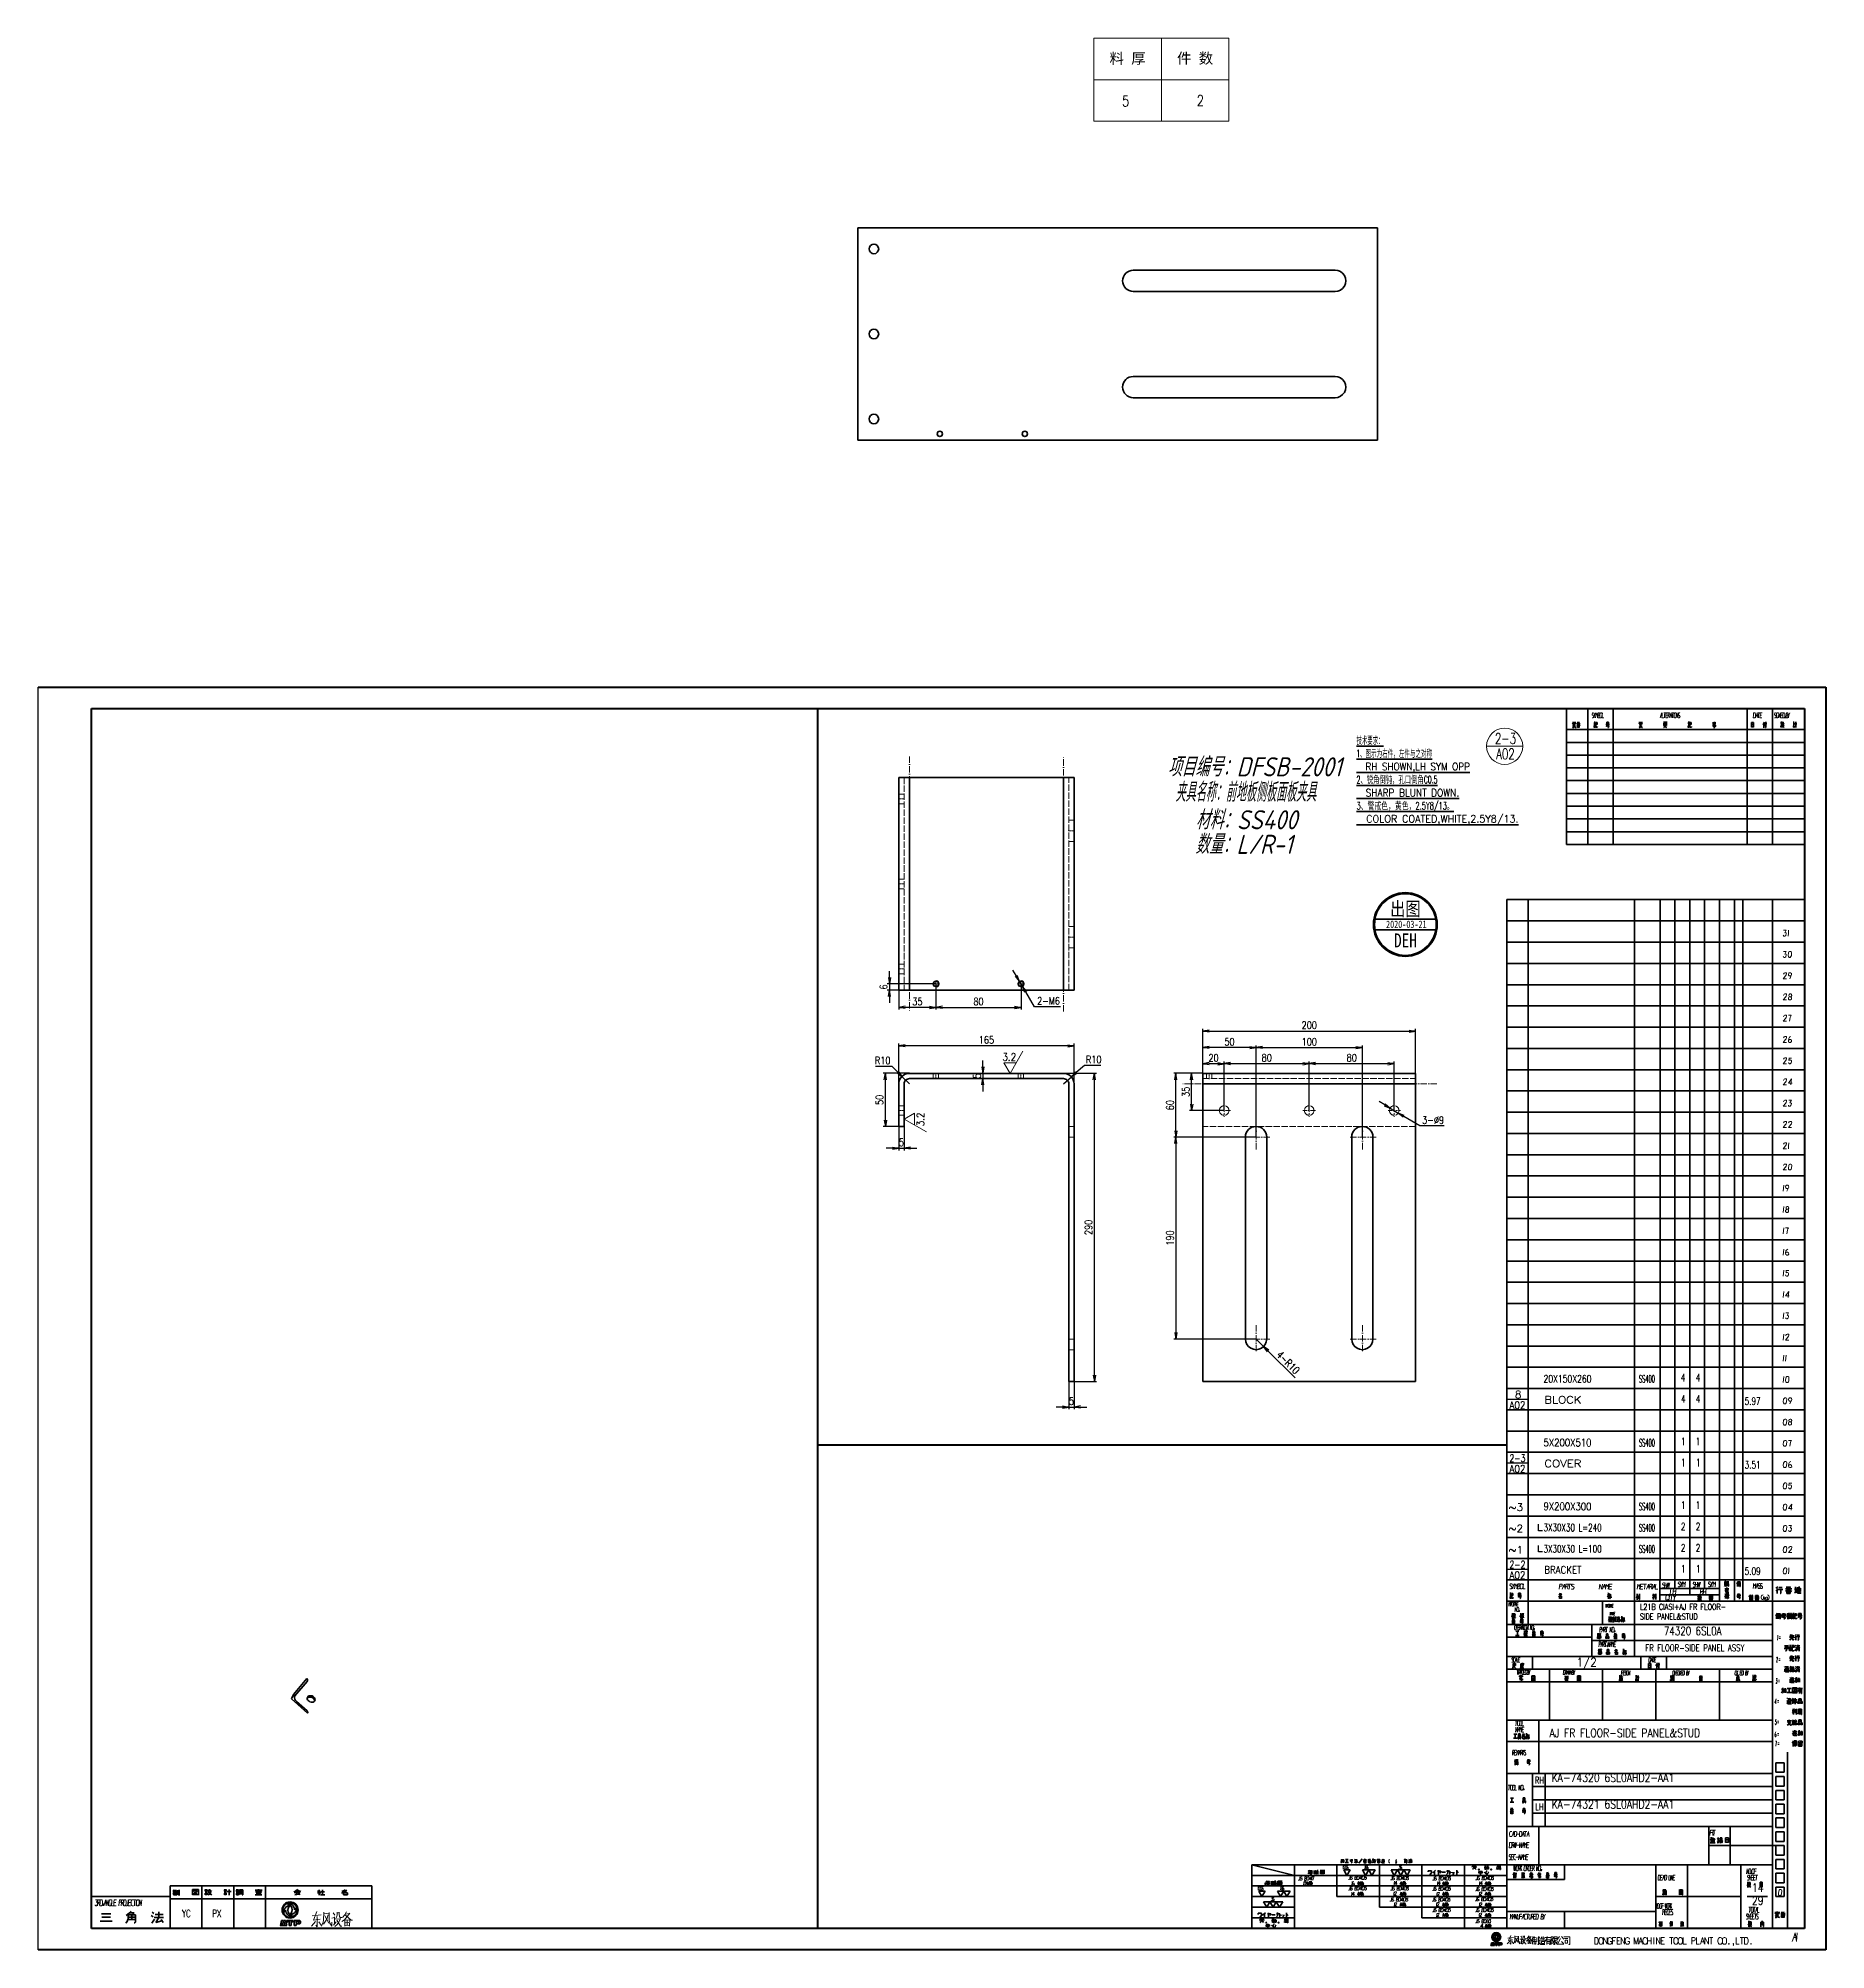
# Model space of a CAD drawing. Header units: millimetres. Extents: x 1333 to 104182, y -62926 to -5704.
# Drawn here: x 48039 to 49721, y -62916 to -61117 of the extents above; entities that cross this region are included whole.
import ezdxf
from ezdxf.enums import TextEntityAlignment as Align

# ---------------------------------------------------------------- set-up
doc = ezdxf.new("R2010")
doc.units = ezdxf.units.MM
doc.header["$LTSCALE"] = 0.5
doc.linetypes.add('DASHDOT', pattern=[18.5, 12, -3, 0.5, -3])
doc.linetypes.add('DASHED', pattern=[15, 12, -3])
for name, color, linetype in [('08', 1, 'Continuous'), ('11', 3, 'Continuous'), ('7标注层', 4, 'Continuous'), ('SHM_LABEL', 40, 'Continuous')]:
    doc.layers.add(name, color=color, linetype=linetype)
for name, color, linetype, lineweight in [('TEXT', 1, 'Continuous', 35), ('印章专用-出图', 1, 'Continuous', 80), ('材质&数量层', 1, 'Continuous', 9), ('标注线', 3, 'Continuous', 18)]:
    doc.layers.add(name, color=color, linetype=linetype, lineweight=lineweight)
doc.styles.add('DIM', font='romans.shx', dxfattribs={"width": 0.8, "bigfont": 'bigfont.shx'})
doc.styles.add('GB', font='gbeitc.shx', dxfattribs={"bigfont": 'gbcbig.shx'})
doc.styles.add('KAI', font='simplex.shx', dxfattribs={"width": 0.8, "bigfont": 'extfont.shx'})
doc.styles.get("Standard").update_dxf_attribs({"font": 'simplex.shx'})
doc.styles.add('国标', font='simfang.ttf', dxfattribs={"width": 0.8})
doc.dimstyles.new('KAI-2', dxfattribs={"dimscale": 2, "dimtxt": 3.5, "dimasz": 3, "dimexe": 1, "dimexo": 0, "dimgap": 1, "dimtad": 1, "dimtoh": 1, "dimdsep": 46, "dimtxsty": 'KAI', "dimblk1": 'OPEN', "dimblk2": 'OPEN', "dimsah": 1, "dimcen": 0, "dimclrd": 7, "dimclre": 7, "dimclrt": 140, "dimazin": 2, "dimtfac": 0.7, "dimtix": 1, "dimtmove": 1, "dimatfit": 3, "dimldrblk": 'OPEN', "dimfxl": 0, "dimtvp": 1, "dimtolj": 2, "dimarcsym": 0})

msp = doc.modelspace()

# ---------------------------------------------------------------- texts
at = {"color": 3, "lineweight": 13}
for s, width, p, p2 in [('技术要求：', 0.918189, (49279.224, -61781.159), (49304.627, -61781.159)), ('1、图示为右件，左件与之对称', 0.878136, (49279.224, -61793.466), (49350.353, -61793.466)), ('2、锐角倒钝，孔口倒角C0.5', 0.862751, (49279.224, -61818.079), (49355.434, -61818.079)), ('  RH SHOWN,LH SYM OPP', 0.765743, (49279.224, -61805.772), (49385.918, -61805.772)), ('  SHARP BLUNT DOWN.', 0.776399, (49279.224, -61830.385), (49375.756, -61830.385)), ('3、警戒色，黄色，2.5Y8/13。', 0.849396, (49279.224, -61842.692), (49370.676, -61842.692)), ('  COLOR COATED,WHITE,2.5Y8/13.', 0.840548, (49279.224, -61854.998), (49431.643, -61854.998)), ('3.2', 0.880907, (48945.977, -62079.041), (48958.897, -62079.041))]:
    msp.add_text(s, height=7, dxfattribs=dict(at, width=width)).set_placement(p, p2, align=Align.FIT)
at = {"color": 3, "lineweight": 13, "width": 0.880907}
msp.add_text('3.2', height=7, rotation=90.000008, dxfattribs=at).set_placement((48872.376, -62140.786), (48872.376, -62127.866), align=Align.FIT)
at = {"layer": 'SHM_LABEL'}
for s, width, p, p2 in [('8', 1.348488, (49428.06, -62396.591), (49434.352, -62396.591)), ('SS400', 0.478723, (49544.989, -62381.971), (49559.989, -62381.971)), ('A02', 0.803571, (49423.115, -62406.591), (49438.115, -62406.591)), ('BLOCK', 1.105263, (49455.896, -62401.561), (49490.896, -62401.561)), ('5.97', 0.703125, (49644.44, -62402.818), (49659.44, -62402.818)), ('SS400', 0.478723, (49544.989, -62441.971), (49559.989, -62441.971)), ('A02', 0.803571, (49423.115, -62466.591), (49438.115, -62466.591)), ('2-3', 0.75, (49423.115, -62456.591), (49438.115, -62456.591)), ('COVER', 1.09375, (49455.896, -62461.561), (49490.896, -62461.561)), ('3.51', 0.818182, (49644.44, -62462.818), (49659.44, -62462.818)), ('SS400', 0.478723, (49544.989, -62501.971), (49559.989, -62501.971)), ('SS400', 0.478723, (49544.989, -62521.971), (49559.989, -62521.971)), ('SS400', 0.478723, (49544.989, -62541.971), (49559.989, -62541.971)), ('2-2', 0.75, (49423.115, -62556.591), (49438.115, -62556.591)), ('A02', 0.803571, (49423.115, -62566.591), (49438.115, -62566.591)), ('BRACKET', 0.755396, (49455.896, -62561.561), (49490.896, -62561.561)), ('5.09', 0.714286, (49644.44, -62562.818), (49659.44, -62562.818))]:
    msp.add_text(s, height=7, dxfattribs=dict(at, width=width)).set_placement(p, p2, align=Align.FIT)
for s, rotation, width, p, p2 in [('20X150X260', 359.889631, 0.711902, (49455.164, -62381.83), (49500.251, -62381.917)), ('5X200X510', 359.889631, 0.795655, (49455.164, -62441.83), (49500.251, -62441.917)), ('9X200X300', 359.889631, 0.777364, (49455.164, -62501.83), (49500.251, -62501.917)), ('3X30X30 L=240', 359.909008, 0.640879, (49455.164, -62521.83), (49509.852, -62521.917)), ('3X30X30 L=100', 359.909008, 0.651052, (49455.164, -62541.83), (49509.852, -62541.917))]:
    msp.add_text(s, height=7, rotation=rotation, dxfattribs=dict(at, width=width)).set_placement(p, p2, align=Align.FIT)
at = {"layer": 'SHM_LABEL', "width": 0.7}
for s, p in [('4', (49586.543, -62377.323)), ('4', (49600.543, -62377.323)), ('4', (49586.653, -62397.213)), ('4', (49600.653, -62397.213)), ('1', (49586.543, -62437.323)), ('1', (49600.543, -62437.323)), ('1', (49586.653, -62457.213)), ('1', (49600.653, -62457.213)), ('1', (49586.543, -62497.323)), ('1', (49600.543, -62497.323)), ('2', (49586.543, -62517.323)), ('2', (49600.543, -62517.323)), ('2', (49586.543, -62537.323)), ('2', (49600.543, -62537.323)), ('1', (49586.653, -62557.213)), ('1', (49600.653, -62557.213))]:
    msp.add_text(s, height=7, dxfattribs=at).set_placement(p, align=Align.MIDDLE_CENTER)
at = {"layer": 'SHM_LABEL', "width": 1.066067}
for s, p in [('~3', (49429.122, -62502.677)), ('~2', (49429.122, -62522.677)), ('~1', (49429.122, -62542.677))]:
    msp.add_text(s, height=7, dxfattribs=at).set_placement(p, align=Align.CENTER)
at = {"layer": 'SHM_LABEL', "style": 'KAI'}
for s, height, width, p in [('SIDE PANEL&STUD', 5.6, 0.75, (49545.886, -62606.577)), ('L21B CIASI+AJ FR FLOOR-', 5.6, 0.75, (49545.886, -62597.368)), ('74320 6SL0A', 8, 0.75, (49568.447, -62621.997)), ('FR FLOOR-SIDE PANEL ASSY', 6.4, 0.75, (49550.898, -62636.616)), ('KA-74320 6SL0AHD2-AA1', 8, 0.8, (49462.743, -62760.061)), ('KA-74321 6SL0AHD2-AA1', 8, 0.8, (49462.743, -62785.061))]:
    msp.add_text(s, height=height, dxfattribs=dict(at, width=width)).set_placement(p, align=Align.BOTTOM_LEFT)
at = {"layer": 'SHM_LABEL', "style": 'KAI', "width": 0.9}
msp.add_text('1/2', height=8, dxfattribs=at).set_placement((49495.743, -62645.561), align=Align.MIDDLE)
at = {"layer": 'SHM_LABEL', "style": 'KAI', "width": 0.8}
msp.add_text('AJ FR FLOOR-SIDE PANEL&STUD', height=8, dxfattribs=at).set_placement((49460.743, -62715.561))
at = {"layer": 'SHM_LABEL', "style": 'KAI', "width": 0.75}
for s, p in [('RH', (49451.283, -62756.068)), ('LH', (49451.283, -62781.068))]:
    msp.add_text(s, height=6.25, dxfattribs=at).set_placement(p, align=Align.MIDDLE_CENTER)
at = {"layer": 'SHM_LABEL', "style": 'KAI', "width": 0.8}
for s, p in [('14', (49656.743, -62863.561)), ('29', (49656.743, -62875.561))]:
    msp.add_text(s, height=8, dxfattribs=at).set_placement(p, align=Align.BOTTOM_CENTER)
at = {"layer": 'SHM_LABEL', "width": 0.7}
for s, p in [('YC', (48182.248, -62881.369)), ('PX', (48211.091, -62881.369))]:
    msp.add_text(s, height=7, dxfattribs=at).set_placement(p, align=Align.MIDDLE_RIGHT)
at = {"layer": 'TEXT', "linetype": 'Continuous', "lineweight": 9, "width": 0.7}
for s, p in [('2-3', (49419.327, -61780.934)), ('A02', (49419.327, -61795.348))]:
    msp.add_text(s, height=10, dxfattribs=at).set_placement(p, align=Align.CENTER)
at = {"layer": '材质&数量层', "style": 'GB'}
for s, p in [('项目编号：DFSB-2001', (49183.358, -61801.549)), ('材料：SS400', (49175.562, -61851.428)), ('数量：L/R-1', (49173.193, -61874.538))]:
    msp.add_text(s, height=18, dxfattribs=at).set_placement(p, align=Align.MIDDLE)
at = {"layer": '材质&数量层', "style": 'GB', "width": 0.7}
msp.add_text('夹具名称：前地板侧板面板夹具', height=18, dxfattribs=at).set_placement((49174.893, -61825.373), align=Align.MIDDLE)

# ---------------------------------------------------------------- blocks, each defined once
blk = doc.blocks.new('_Open')
at = {"color": 0, "linetype": 'ByBlock', "lineweight": -2}
for p, q in [((-1, 0.17), (0, 0)), ((-1, -0.17), (0, 0)), ((0, 0), (-1, 0))]:
    blk.add_line(p, q, dxfattribs=at)
blk = doc.blocks.new('*D22')
at = {"layer": '7标注层', "color": 7, "lineweight": -2, "transparency": 16777216}
for p, q in [((48848.5, -62140.9), (48848.5, -62163.4)), ((48853.5, -62140.9), (48853.5, -62163.4)), ((48842.5, -62161.4), (48836.5, -62161.4)), ((48848.5, -62161.4), (48853.5, -62161.4)), ((48859.5, -62161.4), (48865.5, -62161.4))]:
    blk.add_line(p, q, dxfattribs=at)
at = {"layer": 'Defpoints', "color": 0, "transparency": 16777216}
for p in [(48848.5, -62140.9), (48853.5, -62140.9), (48853.5, -62161.4)]:
    blk.add_point(p, dxfattribs=at)
at = {"layer": '7标注层', "color": 7, "lineweight": -2, "transparency": 16777216, "xscale": 6, "yscale": 6, "zscale": 6}
blk.add_blockref('_Open', (48848.5, -62161.4), dxfattribs=at)
at = {"layer": '7标注层', "color": 7, "lineweight": -2, "transparency": 16777216, "xscale": 6, "yscale": 6, "zscale": 6, "rotation": 180}
blk.add_blockref('_Open', (48853.5, -62161.4), dxfattribs=at)
at = {"layer": '7标注层', "color": 140, "transparency": 16777216, "insert": (48851, -62155.9), "char_height": 7, "attachment_point": 5, "style": 'KAI'}
blk.add_mtext('\\A2;5', dxfattribs=at)
blk = doc.blocks.new('*D23')
at = {"layer": '7标注层', "color": 7, "lineweight": -2, "transparency": 16777216}
for p, q in [((49008.5, -62380.9), (49008.5, -62406.9)), ((49013.5, -62380.9), (49013.5, -62406.9)), ((49002.5, -62404.9), (48996.5, -62404.9)), ((49008.5, -62404.9), (49013.5, -62404.9)), ((49019.5, -62404.9), (49025.5, -62404.9))]:
    blk.add_line(p, q, dxfattribs=at)
at = {"layer": 'Defpoints', "color": 0, "transparency": 16777216}
for p in [(49008.5, -62380.9), (49013.5, -62380.9), (49013.5, -62404.9)]:
    blk.add_point(p, dxfattribs=at)
at = {"layer": '7标注层', "color": 7, "lineweight": -2, "transparency": 16777216, "xscale": 6, "yscale": 6, "zscale": 6}
blk.add_blockref('_Open', (49008.5, -62404.9), dxfattribs=at)
at = {"layer": '7标注层', "color": 7, "lineweight": -2, "transparency": 16777216, "xscale": 6, "yscale": 6, "zscale": 6, "rotation": 180}
blk.add_blockref('_Open', (49013.5, -62404.9), dxfattribs=at)
at = {"layer": '7标注层', "color": 140, "transparency": 16777216, "insert": (49011, -62399.4), "char_height": 7, "attachment_point": 5, "style": 'KAI'}
blk.add_mtext('\\A2;5', dxfattribs=at)
blk = doc.blocks.new('*D24')
at = {"layer": '7标注层', "color": 7, "lineweight": -2, "transparency": 16777216}
for p, q in [((49003.5, -62090.9), (49034.5, -62090.9)), ((49032.5, -62374.9), (49032.5, -62096.9)), ((49013.5, -62380.9), (49034.5, -62380.9))]:
    blk.add_line(p, q, dxfattribs=at)
at = {"layer": 'Defpoints', "color": 0, "transparency": 16777216}
for p in [(49003.5, -62090.9), (49032.5, -62090.9), (49013.5, -62380.9)]:
    blk.add_point(p, dxfattribs=at)
at = {"layer": '7标注层', "color": 7, "lineweight": -2, "transparency": 16777216, "xscale": 6, "yscale": 6, "zscale": 6}
for p, rotation in [((49032.5, -62090.9), 90), ((49032.5, -62380.9), 270)]:
    blk.add_blockref('_Open', p, dxfattribs=dict(at, rotation=rotation))
at = {"layer": '7标注层', "color": 140, "transparency": 16777216, "insert": (49027, -62235.9), "char_height": 7, "attachment_point": 5, "rotation": 90, "style": 'KAI'}
blk.add_mtext('\\A2;290', dxfattribs=at)
blk = doc.blocks.new('*D25')
at = {"layer": '7标注层', "color": 7, "lineweight": -2, "transparency": 16777216}
for p, q in [((48848.5, -62100.9), (48848.5, -62063)), ((49007.5, -62065), (48854.5, -62065)), ((49013.5, -62100.9), (49013.5, -62063))]:
    blk.add_line(p, q, dxfattribs=at)
at = {"layer": 'Defpoints', "color": 0, "transparency": 16777216}
for p in [(48848.5, -62065), (48848.5, -62100.9), (49013.5, -62100.9)]:
    blk.add_point(p, dxfattribs=at)
at = {"layer": '7标注层', "color": 7, "lineweight": -2, "transparency": 16777216, "xscale": 6, "yscale": 6, "zscale": 6, "rotation": 180}
blk.add_blockref('_Open', (48848.5, -62065), dxfattribs=at)
at = {"layer": '7标注层', "color": 7, "lineweight": -2, "transparency": 16777216, "xscale": 6, "yscale": 6, "zscale": 6}
blk.add_blockref('_Open', (49013.5, -62065), dxfattribs=at)
at = {"layer": '7标注层', "color": 140, "transparency": 16777216, "insert": (48931, -62059.5), "char_height": 7, "attachment_point": 5, "style": 'KAI'}
blk.add_mtext('\\A2;165', dxfattribs=at)
blk = doc.blocks.new('*D26')
at = {"layer": '7标注层', "color": 7, "lineweight": -2, "transparency": 16777216}
for p, q in [((48858.5, -62090.9), (48833.9, -62090.9)), ((48835.9, -62134.9), (48835.9, -62096.9)), ((48848.5, -62140.9), (48833.9, -62140.9))]:
    blk.add_line(p, q, dxfattribs=at)
at = {"layer": 'Defpoints', "color": 0, "transparency": 16777216}
for p in [(48835.9, -62090.9), (48858.5, -62090.9), (48848.5, -62140.9)]:
    blk.add_point(p, dxfattribs=at)
at = {"layer": '7标注层', "color": 7, "lineweight": -2, "transparency": 16777216, "xscale": 6, "yscale": 6, "zscale": 6}
for p, rotation in [((48835.9, -62090.9), 90), ((48835.9, -62140.9), 270)]:
    blk.add_blockref('_Open', p, dxfattribs=dict(at, rotation=rotation))
at = {"layer": '7标注层', "color": 140, "transparency": 16777216, "insert": (48830.4, -62115.9), "char_height": 7, "attachment_point": 5, "rotation": 90, "style": 'KAI'}
blk.add_mtext('\\A2;50', dxfattribs=at)
blk = doc.blocks.new('*D27')
at = {"layer": '7标注层', "color": 7, "lineweight": -2, "transparency": 16777216}
for p, q in [((48927.6, -62084.9), (48927.6, -62078.9)), ((48921.2, -62090.9), (48929.6, -62090.9)), ((48921.2, -62095.9), (48929.6, -62095.9)), ((48927.6, -62090.9), (48927.6, -62095.9)), ((48927.6, -62101.9), (48927.6, -62107.9))]:
    blk.add_line(p, q, dxfattribs=at)
at = {"layer": 'Defpoints', "color": 0, "transparency": 16777216}
for p in [(48921.2, -62090.9), (48921.2, -62095.9), (48927.6, -62095.9)]:
    blk.add_point(p, dxfattribs=at)
at = {"layer": '7标注层', "color": 7, "lineweight": -2, "transparency": 16777216, "xscale": 6, "yscale": 6, "zscale": 6}
for p, rotation in [((48927.6, -62090.9), 270), ((48927.6, -62095.9), 90)]:
    blk.add_blockref('_Open', p, dxfattribs=dict(at, rotation=rotation))
at = {"layer": '7标注层', "color": 140, "transparency": 16777216, "insert": (48922.1, -62093.4), "char_height": 7, "attachment_point": 5, "rotation": 90, "style": 'KAI'}
blk.add_mtext('\\A2;5', dxfattribs=at)
blk = doc.blocks.new('*D28')
at = {"layer": '7标注层', "color": 7, "lineweight": -2, "transparency": 16777216}
for p, q in [((48826.5, -62084.3), (48842.1, -62084.3)), ((48842.1, -62084.3), (48847.3, -62089.5)), ((48858.5, -62100.9), (48851.5, -62093.8))]:
    blk.add_line(p, q, dxfattribs=at)
at = {"layer": 'Defpoints', "color": 0, "transparency": 16777216}
for p in [(48851.5, -62093.8), (48858.5, -62100.9)]:
    blk.add_point(p, dxfattribs=at)
at = {"layer": '7标注层', "color": 7, "lineweight": -2, "transparency": 16777216, "xscale": 6, "yscale": 6, "zscale": 6, "rotation": 314.5239668786623}
blk.add_blockref('_Open', (48851.5, -62093.8), dxfattribs=at)
at = {"layer": '7标注层', "color": 140, "transparency": 16777216, "insert": (48833.3, -62078.8), "char_height": 7, "attachment_point": 5, "style": 'KAI'}
blk.add_mtext('\\A2;R10', dxfattribs=at)
blk = doc.blocks.new('*D29')
at = {"layer": '7标注层', "color": 7, "lineweight": -2, "transparency": 16777216}
for p, q in [((49023.1, -62083.5), (49015.4, -62090.3)), ((49038.7, -62083.5), (49023.1, -62083.5)), ((49003.5, -62100.9), (49010.9, -62094.3))]:
    blk.add_line(p, q, dxfattribs=at)
at = {"layer": 'Defpoints', "color": 0, "transparency": 16777216}
for p in [(49003.5, -62100.9), (49010.9, -62094.3)]:
    blk.add_point(p, dxfattribs=at)
at = {"layer": '7标注层', "color": 7, "lineweight": -2, "transparency": 16777216, "xscale": 6, "yscale": 6, "zscale": 6, "rotation": 221.6677082137063}
blk.add_blockref('_Open', (49010.9, -62094.3), dxfattribs=at)
at = {"layer": '7标注层', "color": 140, "transparency": 16777216, "insert": (49031.9, -62078), "char_height": 7, "attachment_point": 5, "style": 'KAI'}
blk.add_mtext('\\A2;R10', dxfattribs=at)
blk = doc.blocks.new('*D30')
at = {"layer": '7标注层', "color": 7, "lineweight": -2, "transparency": 16777216}
for p, q in [((49134.7, -62090.9), (49134.7, -62049.2)), ((49334.7, -62090.9), (49334.7, -62049.2)), ((49140.7, -62051.2), (49328.7, -62051.2))]:
    blk.add_line(p, q, dxfattribs=at)
at = {"layer": 'Defpoints', "color": 0, "transparency": 16777216}
for p in [(49334.7, -62051.2), (49134.7, -62090.9), (49334.7, -62090.9)]:
    blk.add_point(p, dxfattribs=at)
at = {"layer": '7标注层', "color": 7, "lineweight": -2, "transparency": 16777216, "xscale": 6, "yscale": 6, "zscale": 6, "rotation": 180}
blk.add_blockref('_Open', (49134.7, -62051.2), dxfattribs=at)
at = {"layer": '7标注层', "color": 7, "lineweight": -2, "transparency": 16777216, "xscale": 6, "yscale": 6, "zscale": 6}
blk.add_blockref('_Open', (49334.7, -62051.2), dxfattribs=at)
at = {"layer": '7标注层', "color": 140, "transparency": 16777216, "insert": (49234.7, -62045.7), "char_height": 7, "attachment_point": 5, "style": 'KAI'}
blk.add_mtext('\\A2;200', dxfattribs=at)
blk = doc.blocks.new('*D31')
at = {"layer": '7标注层', "color": 7, "lineweight": -2, "transparency": 16777216}
for p, q in [((49134.7, -62090.9), (49134.7, -62079.9)), ((49148.7, -62081.9), (49140.7, -62081.9)), ((49154.7, -62125.9), (49154.7, -62079.9))]:
    blk.add_line(p, q, dxfattribs=at)
at = {"layer": 'Defpoints', "color": 0, "transparency": 16777216}
for p in [(49134.7, -62081.9), (49134.7, -62090.9), (49154.7, -62125.9)]:
    blk.add_point(p, dxfattribs=at)
at = {"layer": '7标注层', "color": 7, "lineweight": -2, "transparency": 16777216, "xscale": 6, "yscale": 6, "zscale": 6, "rotation": 180}
blk.add_blockref('_Open', (49134.7, -62081.9), dxfattribs=at)
at = {"layer": '7标注层', "color": 7, "lineweight": -2, "transparency": 16777216, "xscale": 6, "yscale": 6, "zscale": 6}
blk.add_blockref('_Open', (49154.7, -62081.9), dxfattribs=at)
at = {"layer": '7标注层', "color": 140, "transparency": 16777216, "insert": (49144.7, -62076.4), "char_height": 7, "attachment_point": 5, "style": 'KAI'}
blk.add_mtext('\\A2;20', dxfattribs=at)
blk = doc.blocks.new('*D32')
at = {"layer": '7标注层', "color": 7, "lineweight": -2, "transparency": 16777216}
for p, q in [((49134.7, -62090.9), (49122, -62090.9)), ((49124, -62119.9), (49124, -62096.9)), ((49154.7, -62125.9), (49122, -62125.9))]:
    blk.add_line(p, q, dxfattribs=at)
at = {"layer": 'Defpoints', "color": 0, "transparency": 16777216}
for p in [(49124, -62090.9), (49134.7, -62090.9), (49154.7, -62125.9)]:
    blk.add_point(p, dxfattribs=at)
at = {"layer": '7标注层', "color": 7, "lineweight": -2, "transparency": 16777216, "xscale": 6, "yscale": 6, "zscale": 6}
for p, rotation in [((49124, -62090.9), 90), ((49124, -62125.9), 270)]:
    blk.add_blockref('_Open', p, dxfattribs=dict(at, rotation=rotation))
at = {"layer": '7标注层', "color": 140, "transparency": 16777216, "insert": (49118.5, -62108.4), "char_height": 7, "attachment_point": 5, "rotation": 90, "style": 'KAI'}
blk.add_mtext('\\A2;35', dxfattribs=at)
blk = doc.blocks.new('*D33')
at = {"layer": '7标注层', "color": 7, "lineweight": -2, "transparency": 16777216}
for p, q in [((49154.7, -62125.9), (49154.7, -62079.8)), ((49160.7, -62081.8), (49228.7, -62081.8)), ((49234.7, -62125.9), (49234.7, -62079.8))]:
    blk.add_line(p, q, dxfattribs=at)
at = {"layer": 'Defpoints', "color": 0, "transparency": 16777216}
for p in [(49234.7, -62081.8), (49154.7, -62125.9), (49234.7, -62125.9)]:
    blk.add_point(p, dxfattribs=at)
at = {"layer": '7标注层', "color": 7, "lineweight": -2, "transparency": 16777216, "xscale": 6, "yscale": 6, "zscale": 6, "rotation": 180}
blk.add_blockref('_Open', (49154.7, -62081.8), dxfattribs=at)
at = {"layer": '7标注层', "color": 7, "lineweight": -2, "transparency": 16777216, "xscale": 6, "yscale": 6, "zscale": 6}
blk.add_blockref('_Open', (49234.7, -62081.8), dxfattribs=at)
at = {"layer": '7标注层', "color": 140, "transparency": 16777216, "insert": (49194.7, -62076.3), "char_height": 7, "attachment_point": 5, "style": 'KAI'}
blk.add_mtext('\\A2;80', dxfattribs=at)
blk = doc.blocks.new('*D34')
at = {"layer": '7标注层', "color": 7, "lineweight": -2, "transparency": 16777216}
for p, q in [((49234.7, -62125.9), (49234.7, -62079.8)), ((49240.7, -62081.8), (49308.7, -62081.8)), ((49314.7, -62125.9), (49314.7, -62079.8))]:
    blk.add_line(p, q, dxfattribs=at)
at = {"layer": 'Defpoints', "color": 0, "transparency": 16777216}
for p in [(49314.7, -62081.8), (49234.7, -62125.9), (49314.7, -62125.9)]:
    blk.add_point(p, dxfattribs=at)
at = {"layer": '7标注层', "color": 7, "lineweight": -2, "transparency": 16777216, "xscale": 6, "yscale": 6, "zscale": 6, "rotation": 180}
blk.add_blockref('_Open', (49234.7, -62081.8), dxfattribs=at)
at = {"layer": '7标注层', "color": 7, "lineweight": -2, "transparency": 16777216, "xscale": 6, "yscale": 6, "zscale": 6}
blk.add_blockref('_Open', (49314.7, -62081.8), dxfattribs=at)
at = {"layer": '7标注层', "color": 140, "transparency": 16777216, "insert": (49274.7, -62076.3), "char_height": 7, "attachment_point": 5, "style": 'KAI'}
blk.add_mtext('\\A2;80', dxfattribs=at)
blk = doc.blocks.new('*D35')
at = {"layer": '7标注层', "color": 7, "lineweight": -2, "transparency": 16777216}
for p, q in [((49134.7, -62090.9), (49134.7, -62064.7)), ((49178.7, -62066.7), (49140.7, -62066.7)), ((49184.7, -62150.9), (49184.7, -62064.7))]:
    blk.add_line(p, q, dxfattribs=at)
at = {"layer": 'Defpoints', "color": 0, "transparency": 16777216}
for p in [(49134.7, -62066.7), (49134.7, -62090.9), (49184.7, -62150.9)]:
    blk.add_point(p, dxfattribs=at)
at = {"layer": '7标注层', "color": 7, "lineweight": -2, "transparency": 16777216, "xscale": 6, "yscale": 6, "zscale": 6, "rotation": 180}
blk.add_blockref('_Open', (49134.7, -62066.7), dxfattribs=at)
at = {"layer": '7标注层', "color": 7, "lineweight": -2, "transparency": 16777216, "xscale": 6, "yscale": 6, "zscale": 6}
blk.add_blockref('_Open', (49184.7, -62066.7), dxfattribs=at)
at = {"layer": '7标注层', "color": 140, "transparency": 16777216, "insert": (49159.7, -62061.2), "char_height": 7, "attachment_point": 5, "style": 'KAI'}
blk.add_mtext('\\A2;50', dxfattribs=at)
blk = doc.blocks.new('*D36')
at = {"layer": '7标注层', "color": 7, "lineweight": -2, "transparency": 16777216}
for p, q in [((49134.7, -62090.9), (49107.2, -62090.9)), ((49109.2, -62144.9), (49109.2, -62096.9)), ((49184.7, -62150.9), (49107.2, -62150.9))]:
    blk.add_line(p, q, dxfattribs=at)
at = {"layer": 'Defpoints', "color": 0, "transparency": 16777216}
for p in [(49109.2, -62090.9), (49134.7, -62090.9), (49184.7, -62150.9)]:
    blk.add_point(p, dxfattribs=at)
at = {"layer": '7标注层', "color": 7, "lineweight": -2, "transparency": 16777216, "xscale": 6, "yscale": 6, "zscale": 6}
for p, rotation in [((49109.2, -62090.9), 90), ((49109.2, -62150.9), 270)]:
    blk.add_blockref('_Open', p, dxfattribs=dict(at, rotation=rotation))
at = {"layer": '7标注层', "color": 140, "transparency": 16777216, "insert": (49103.7, -62120.9), "char_height": 7, "attachment_point": 5, "rotation": 90, "style": 'KAI'}
blk.add_mtext('\\A2;60', dxfattribs=at)
blk = doc.blocks.new('*D37')
at = {"layer": '7标注层', "color": 7, "lineweight": -2, "transparency": 16777216}
for p, q in [((49184.7, -62150.9), (49184.7, -62064.7)), ((49190.7, -62066.7), (49278.7, -62066.7)), ((49284.7, -62150.9), (49284.7, -62064.7))]:
    blk.add_line(p, q, dxfattribs=at)
at = {"layer": 'Defpoints', "color": 0, "transparency": 16777216}
for p in [(49284.7, -62066.7), (49184.7, -62150.9), (49284.7, -62150.9)]:
    blk.add_point(p, dxfattribs=at)
at = {"layer": '7标注层', "color": 7, "lineweight": -2, "transparency": 16777216, "xscale": 6, "yscale": 6, "zscale": 6, "rotation": 180}
blk.add_blockref('_Open', (49184.7, -62066.7), dxfattribs=at)
at = {"layer": '7标注层', "color": 7, "lineweight": -2, "transparency": 16777216, "xscale": 6, "yscale": 6, "zscale": 6}
blk.add_blockref('_Open', (49284.7, -62066.7), dxfattribs=at)
at = {"layer": '7标注层', "color": 140, "transparency": 16777216, "insert": (49234.7, -62061.2), "char_height": 7, "attachment_point": 5, "style": 'KAI'}
blk.add_mtext('\\A2;100', dxfattribs=at)
blk = doc.blocks.new('*D38')
at = {"layer": '7标注层', "color": 7, "lineweight": -2, "transparency": 16777216}
for p, q in [((49184.7, -62150.9), (49107.2, -62150.9)), ((49109.2, -62156.9), (49109.2, -62334.9)), ((49184.7, -62340.9), (49107.2, -62340.9))]:
    blk.add_line(p, q, dxfattribs=at)
at = {"layer": 'Defpoints', "color": 0, "transparency": 16777216}
for p in [(49184.7, -62150.9), (49109.2, -62340.9), (49184.7, -62340.9)]:
    blk.add_point(p, dxfattribs=at)
at = {"layer": '7标注层', "color": 7, "lineweight": -2, "transparency": 16777216, "xscale": 6, "yscale": 6, "zscale": 6}
for p, rotation in [((49109.2, -62150.9), 90), ((49109.2, -62340.9), 270)]:
    blk.add_blockref('_Open', p, dxfattribs=dict(at, rotation=rotation))
at = {"layer": '7标注层', "color": 140, "transparency": 16777216, "insert": (49103.7, -62245.9), "char_height": 7, "attachment_point": 5, "rotation": 90, "style": 'KAI'}
blk.add_mtext('\\A2;190', dxfattribs=at)
blk = doc.blocks.new('*D39')
at = {"layer": '7标注层', "color": 7, "lineweight": -2, "transparency": 16777216}
for p, q in [((48848.5, -62012.7), (48848.5, -62030.9)), ((48883.5, -62006.7), (48883.5, -62030.9)), ((48877.5, -62028.9), (48854.5, -62028.9))]:
    blk.add_line(p, q, dxfattribs=at)
at = {"layer": 'Defpoints', "color": 0, "transparency": 16777216}
for p in [(48848.5, -62012.7), (48883.5, -62006.7), (48848.5, -62028.9)]:
    blk.add_point(p, dxfattribs=at)
at = {"layer": '7标注层', "color": 7, "lineweight": -2, "transparency": 16777216, "xscale": 6, "yscale": 6, "zscale": 6, "rotation": 180}
blk.add_blockref('_Open', (48848.5, -62028.9), dxfattribs=at)
at = {"layer": '7标注层', "color": 7, "lineweight": -2, "transparency": 16777216, "xscale": 6, "yscale": 6, "zscale": 6}
blk.add_blockref('_Open', (48883.5, -62028.9), dxfattribs=at)
at = {"layer": '7标注层', "color": 140, "transparency": 16777216, "insert": (48866, -62023.4), "char_height": 7, "attachment_point": 5, "style": 'KAI'}
blk.add_mtext('\\A2;35', dxfattribs=at)
blk = doc.blocks.new('*D40')
at = {"layer": '7标注层', "color": 7, "lineweight": -2, "transparency": 16777216}
for p, q in [((48839.7, -62000.7), (48839.7, -61994.7)), ((48883.5, -62006.7), (48837.7, -62006.7)), ((48848.5, -62012.7), (48837.7, -62012.7)), ((48839.7, -62006.7), (48839.7, -62012.7)), ((48839.7, -62018.7), (48839.7, -62024.7))]:
    blk.add_line(p, q, dxfattribs=at)
at = {"layer": 'Defpoints', "color": 0, "transparency": 16777216}
for p in [(48839.7, -62012.7), (48848.5, -62012.7), (48883.5, -62006.7)]:
    blk.add_point(p, dxfattribs=at)
at = {"layer": '7标注层', "color": 7, "lineweight": -2, "transparency": 16777216, "xscale": 6, "yscale": 6, "zscale": 6}
for p, rotation in [((48839.7, -62006.7), 270), ((48839.7, -62012.7), 90)]:
    blk.add_blockref('_Open', p, dxfattribs=dict(at, rotation=rotation))
at = {"layer": '7标注层', "color": 140, "transparency": 16777216, "insert": (48834.2, -62009.7), "char_height": 7, "attachment_point": 5, "rotation": 90, "style": 'KAI'}
blk.add_mtext('\\A2;6', dxfattribs=at)
blk = doc.blocks.new('*D41')
at = {"layer": '7标注层', "color": 7, "lineweight": -2, "transparency": 16777216}
for p, q in [((48883.5, -62006.7), (48883.5, -62030.9)), ((48963.5, -62006.7), (48963.5, -62030.9)), ((48889.5, -62028.9), (48957.5, -62028.9))]:
    blk.add_line(p, q, dxfattribs=at)
at = {"layer": 'Defpoints', "color": 0, "transparency": 16777216}
for p in [(48883.5, -62006.7), (48963.5, -62006.7), (48963.5, -62028.9)]:
    blk.add_point(p, dxfattribs=at)
at = {"layer": '7标注层', "color": 7, "lineweight": -2, "transparency": 16777216, "xscale": 6, "yscale": 6, "zscale": 6, "rotation": 180}
blk.add_blockref('_Open', (48883.5, -62028.9), dxfattribs=at)
at = {"layer": '7标注层', "color": 7, "lineweight": -2, "transparency": 16777216, "xscale": 6, "yscale": 6, "zscale": 6}
blk.add_blockref('_Open', (48963.5, -62028.9), dxfattribs=at)
at = {"layer": '7标注层', "color": 140, "transparency": 16777216, "insert": (48923.5, -62023.4), "char_height": 7, "attachment_point": 5, "style": 'KAI'}
blk.add_mtext('\\A2;80', dxfattribs=at)
blk = doc.blocks.new('*D42')
at = {"layer": '7标注层', "color": 7, "lineweight": -2, "transparency": 16777216}
for p, q in [((48958.9, -61999), (48955.8, -61993.8)), ((48961.9, -62004.1), (48965, -62009.3)), ((48976.3, -62028.3), (48968.1, -62014.4)), ((49000.5, -62028.3), (48976.3, -62028.3))]:
    blk.add_line(p, q, dxfattribs=at)
at = {"layer": 'Defpoints', "color": 0, "transparency": 16777216}
for p in [(48961.9, -62004.1), (48965, -62009.3)]:
    blk.add_point(p, dxfattribs=at)
at = {"layer": '7标注层', "color": 7, "lineweight": -2, "transparency": 16777216, "xscale": 6, "yscale": 6, "zscale": 6}
for p, rotation in [((48961.9, -62004.1), 300.7488075891007), ((48965, -62009.3), 120.7488075891008)]:
    blk.add_blockref('_Open', p, dxfattribs=dict(at, rotation=rotation))
at = {"layer": '7标注层', "color": 140, "transparency": 16777216, "insert": (48989.4, -62022.8), "char_height": 7, "attachment_point": 5, "style": 'KAI'}
blk.add_mtext('\\A2;2-M6', dxfattribs=at)
blk = doc.blocks.new('*D43')
at = {"layer": '7标注层', "color": 7, "lineweight": -2, "transparency": 16777216}
for p, q in [((49305.7, -62120.5), (49300.5, -62117.4)), ((49310.8, -62123.6), (49318.5, -62128.3)), ((49338.8, -62140.4), (49323.7, -62131.4)), ((49361.6, -62140.4), (49338.8, -62140.4))]:
    blk.add_line(p, q, dxfattribs=at)
at = {"layer": 'Defpoints', "color": 0, "transparency": 16777216}
for p in [(49310.8, -62123.6), (49318.5, -62128.3)]:
    blk.add_point(p, dxfattribs=at)
at = {"layer": '7标注层', "color": 7, "lineweight": -2, "transparency": 16777216, "xscale": 6, "yscale": 6, "zscale": 6}
for p, rotation in [((49310.8, -62123.6), 328.9891964756439), ((49318.5, -62128.3), 148.9891964756439)]:
    blk.add_blockref('_Open', p, dxfattribs=dict(at, rotation=rotation))
at = {"layer": '7标注层', "color": 140, "transparency": 16777216, "insert": (49351.2, -62134.9), "char_height": 7, "attachment_point": 5, "style": 'KAI'}
blk.add_mtext('\\A2;3-%%c9', dxfattribs=at)
blk = doc.blocks.new('*D44')
at = {"layer": '7标注层', "color": 7, "lineweight": -2, "transparency": 16777216}
for p, q in [((49184.7, -62340.9), (49191.8, -62348)), ((49221.6, -62377.4), (49196.1, -62352.2))]:
    blk.add_line(p, q, dxfattribs=at)
at = {"layer": 'Defpoints', "color": 0, "transparency": 16777216}
for p in [(49184.7, -62340.9), (49191.8, -62348)]:
    blk.add_point(p, dxfattribs=at)
at = {"layer": '7标注层', "color": 7, "lineweight": -2, "transparency": 16777216, "xscale": 6, "yscale": 6, "zscale": 6, "rotation": 135.319210822302}
blk.add_blockref('_Open', (49191.8, -62348), dxfattribs=at)
at = {"layer": '7标注层', "color": 140, "transparency": 16777216, "insert": (49214.8, -62363), "char_height": 7, "attachment_point": 5, "rotation": 315.3192, "style": 'KAI'}
blk.add_mtext('\\A2;4-R10', dxfattribs=at)
blk = doc.blocks.new('ccd2')
at = {"color": 3, "lineweight": 13, "ltscale": 0.303109}
blk.add_line((53697.91, -20368.76), (53691.85, -20379.26), dxfattribs=at)
at = {"color": 3, "lineweight": 13, "ltscale": 0.141451}
for p, q in [((53700.74, -20373.66), (53695.08, -20373.66)), ((53697.91, -20368.76), (53700.74, -20373.66))]:
    blk.add_line(p, q, dxfattribs=at)
blk = doc.blocks.new('cct1')
at = {"color": 3, "lineweight": 13, "ltscale": 0.141451}
for p, q in [((53697.91, -20353.34), (53695.08, -20348.44)), ((53695.08, -20348.44), (53700.74, -20348.44))]:
    blk.add_line(p, q, dxfattribs=at)
at = {"color": 3, "lineweight": 13, "ltscale": 0.303109}
blk.add_line((53697.91, -20353.34), (53703.97, -20342.84), dxfattribs=at)
blk = doc.blocks.new('A$C32A078D3')
at = {"color": 1, "lineweight": 35, "ltscale": 0.012999}
for p, q in [((-157.63, 1.99), (-157.11, 1.99)), ((-153.45, 1.99), (-153.97, 1.99))]:
    blk.add_line(p, q, dxfattribs=at)
at = {"color": 1, "lineweight": 35, "ltscale": 0.033501}
for p, q in [((-157.56, 1.99), (-157.23, 3.29)), ((-155.91, 1.99), (-156.24, 3.29))]:
    blk.add_line(p, q, dxfattribs=at)
at = {"color": 1, "lineweight": 35, "ltscale": 0.015572}
blk.add_line((-157.27, 2.6), (-157.13, 1.99), dxfattribs=at)
at = {"color": 1, "lineweight": 35, "ltscale": 0.010399}
blk.add_line((-157.22, 3.29), (-156.8, 3.29), dxfattribs=at)
at = {"color": 1, "lineweight": 35, "ltscale": 0.02333}
blk.add_line((-157.17, 2.9), (-156.96, 1.99), dxfattribs=at)
at = {"color": 1, "lineweight": 35, "ltscale": 0.011699}
blk.add_line((-156.49, 1.99), (-156.96, 1.99), dxfattribs=at)
at = {"color": 1, "lineweight": 35, "ltscale": 0.007084}
blk.add_line((-156.8, 3.29), (-156.73, 3.02), dxfattribs=at)
at = {"color": 1, "lineweight": 35, "ltscale": 0.007197}
blk.add_line((-156.65, 3.29), (-156.73, 3.02), dxfattribs=at)
at = {"color": 1, "lineweight": 35, "ltscale": 0.003944}
blk.add_line((-156.63, 2.91), (-156.67, 2.76), dxfattribs=at)
at = {"color": 1, "lineweight": 35, "ltscale": 0.019706}
blk.add_line((-156.67, 2.76), (-156.49, 1.99), dxfattribs=at)
at = {"color": 1, "lineweight": 35, "ltscale": 0.010326}
blk.add_line((-156.24, 3.29), (-156.65, 3.29), dxfattribs=at)
at = {"color": 1, "lineweight": 35, "ltscale": 0.023684}
blk.add_line((-156.4, 1.99), (-156.63, 2.91), dxfattribs=at)
at = {"color": 1, "lineweight": 35, "ltscale": 0.012134}
blk.add_line((-155.91, 1.99), (-156.4, 1.99), dxfattribs=at)
at = {"color": 1, "lineweight": 35, "ltscale": 0.041595}
blk.add_line((-155.86, 3.29), (-154.2, 3.29), dxfattribs=at)
at = {"color": 1, "lineweight": 35, "ltscale": 0.011698}
for p, q in [((-155.86, 3.29), (-155.86, 2.83)), ((-154.2, 3.29), (-154.2, 2.83))]:
    blk.add_line(p, q, dxfattribs=at)
at = {"color": 1, "lineweight": 35, "ltscale": 0.016609}
for p, q in [((-155.86, 2.83), (-155.29, 3.16)), ((-154.2, 2.83), (-154.77, 3.16))]:
    blk.add_line(p, q, dxfattribs=at)
at = {"color": 1, "lineweight": 35, "ltscale": 0.029246}
for p, q in [((-155.29, 1.99), (-155.29, 3.16)), ((-154.77, 1.99), (-154.77, 3.16))]:
    blk.add_line(p, q, dxfattribs=at)
at = {"color": 1, "lineweight": 35, "ltscale": 0.012997}
blk.add_line((-155.29, 1.99), (-154.77, 1.99), dxfattribs=at)
at = {"color": 1, "lineweight": 35, "ltscale": 0.029897}
blk.add_line((-153.97, 3.29), (-152.78, 3.29), dxfattribs=at)
at = {"color": 1, "lineweight": 35, "ltscale": 0.032496}
blk.add_line((-153.97, 1.99), (-153.97, 3.29), dxfattribs=at)
at = {"color": 1, "lineweight": 35, "ltscale": 0.011917}
for p, q in [((-153.45, 3.09), (-152.98, 3.09)), ((-153.45, 2.57), (-152.98, 2.57))]:
    blk.add_line(p, q, dxfattribs=at)
at = {"color": 1, "lineweight": 35, "ltscale": 0.012998}
blk.add_line((-153.45, 2.57), (-153.45, 3.09), dxfattribs=at)
at = {"color": 1, "lineweight": 35, "ltscale": 0.016898}
blk.add_line((-153.45, 2.36), (-152.78, 2.36), dxfattribs=at)
at = {"color": 1, "lineweight": 35, "ltscale": 0.009099}
blk.add_line((-153.45, 1.99), (-153.45, 2.36), dxfattribs=at)
at = {"color": 7, "lineweight": 13}
for points in [[(-148.65, 4.02), (-149.84, 2.73)], [(-149.65, 5.51), (-146.96, 5.76)], [(-148.25, 6.67), (-149.25, 4.41)], [(-149.25, 4.41), (-147.26, 4.6)], [(-148.16, 2.6), (-148.6, 3.05)], [(-148.16, 5.38), (-148.16, 2.6)], [(-147.71, 3.96), (-146.96, 2.99)], [(-146.42, 3.83), (-146.91, 2.73)], [(-146.27, 4.35), (-146.42, 3.83)], [(-146.32, 3.31), (-145.37, 4.6)], [(-146.22, 6.54), (-146.27, 4.35)], [(-146.22, 6.09), (-144.63, 6.22)], [(-145.97, 5.51), (-144.73, 3.57)], [(-145.37, 4.6), (-144.93, 5.76)], [(-144.63, 6.47), (-144.63, 4.35)], [(-144.63, 4.35), (-144.43, 3.57)], [(-144.43, 3.57), (-143.88, 2.73)], [(-143.14, 5.05), (-143.88, 4.93)], [(-143.88, 2.73), (-143.88, 3.83)], [(-143.44, 6.35), (-143.04, 5.7)], [(-142.64, 3.89), (-143.39, 2.99)], [(-143.14, 3.31), (-143.14, 5.25)], [(-143.04, 2.67), (-142.29, 3.25)], [(-142.49, 5.18), (-142.84, 4.6)], [(-142.54, 4.6), (-141.5, 4.73)], [(-142.34, 5.7), (-142.49, 5.18)], [(-142.44, 4.35), (-141.3, 2.73)], [(-142.34, 6.54), (-142.34, 5.7)], [(-142.34, 6.28), (-141.7, 6.41)], [(-142.29, 3.25), (-141.85, 3.83)], [(-141.35, 4.86), (-141.85, 3.83)], [(-141.7, 6.54), (-141.7, 5.96)], [(-141.7, 5.96), (-141.65, 5.38)], [(-141.65, 5.38), (-141.45, 5.12)], [(-141.45, 5.12), (-140.95, 5.12)], [(-141.3, 2.73), (-140.9, 2.73)], [(-138.62, 6.22), (-139.36, 5.31), (-140.21, 4.47), (-140.95, 4.02)], [(-140.11, 5.83), (-140.7, 5.05)], [(-139.61, 6.6), (-140.11, 5.83)], [(-140.06, 4.47), (-140.06, 2.73)], [(-140.06, 4.35), (-138.67, 4.47)], [(-138.72, 3.05), (-140.06, 2.93)], [(-140.01, 5.96), (-138.72, 6.15)], [(-139.91, 5.7), (-138.17, 4.35), (-137.87, 4.35)], [(-139.91, 3.64), (-138.87, 3.7)], [(-139.36, 4.35), (-139.36, 3.05)], [(-138.62, 4.54), (-138.72, 2.73)], [(-137.77, 6.28), (-137.77, 5.51), (-138.17, 4.99)], [(-137.97, 4.73), (-136.38, 4.73)], [(-137.97, 2.67), (-137.97, 3.96), (-136.38, 3.96), (-136.38, 2.67), (-136.58, 2.67), (-136.78, 2.93)], [(-136.58, 5.76), (-137.77, 5.76)], [(-137.18, 2.41), (-137.18, 6.28)], [(-135.98, 3.7), (-135.98, 5.76)], [(-135.19, 6.28), (-135.19, 2.41), (-135.39, 2.41), (-135.59, 2.67)], [(-135.19, 4.47), (-134.59, 4.47), (-134.59, 3.18)], [(-135.19, 2.41), (-134.59, 3.18), (-134, 2.41), (-132.21, 2.41)], [(-134.59, 5.51), (-134.99, 6.02)], [(-134.2, 4.99), (-133.8, 5.51), (-133.8, 6.02)], [(-132.21, 4.47), (-134, 4.47)], [(-133.8, 5.51), (-132.21, 5.51)], [(-133, 6.28), (-133, 4.47)], [(-131.02, 6.28), (-131.02, 5.51), (-132.21, 3.96)], [(-129.23, 5.76), (-132.21, 5.76)], [(-131.22, 2.41), (-131.22, 4.73), (-129.63, 4.73), (-129.63, 2.41), (-129.82, 2.41), (-130.02, 2.67)], [(-131.22, 3.96), (-129.63, 3.96)], [(-129.63, 3.18), (-131.22, 3.18)], [(-129.23, 2.41), (-129.23, 6.02), (-128.23, 6.02), (-128.23, 5.51), (-128.83, 4.73), (-128.23, 3.96), (-128.23, 3.18), (-128.83, 3.18)], [(-128.04, 2.41), (-127.64, 2.41), (-127.24, 2.93)], [(-127.84, 4.47), (-126.45, 4.47), (-126.45, 6.02), (-127.84, 6.02), (-127.84, 2.41)], [(-126.45, 5.25), (-127.84, 5.25)], [(-126.25, 2.41), (-127.24, 3.7), (-127.24, 4.47)], [(-126.84, 3.18), (-126.25, 3.96)], [(-126.25, 4.99), (-125.25, 6.28)], [(-124.86, 5.25), (-126.05, 2.93), (-126.05, 2.67), (-123.47, 2.67)], [(-123.27, 4.99), (-124.26, 6.28)], [(-123.47, 2.41), (-123.47, 2.93), (-124.26, 3.96)], [(-120.88, 2.67), (-120.68, 2.41), (-120.49, 2.41), (-120.49, 6.02), (-123.27, 6.02)], [(-122.87, 5.25), (-121.28, 5.25)], [(-107.76, 5.77), (-108.73, 5.77), (-108.73, 2.57)], [(-108.73, 2.57), (-107.76, 2.57)], [(-107.79, 2.57), (-107.52, 2.68), (-107.31, 2.99), (-107.17, 3.3), (-107.07, 3.76)], [(-107.76, 5.77), (-107.52, 5.67), (-107.31, 5.41), (-107.17, 5.1), (-107.07, 4.64)], [(-107.07, 3.76), (-107.07, 4.64)], [(-104.58, 5.77), (-104.58, 2.57)], [(-104.58, 5.77), (-102.92, 2.57)], [(-102.92, 5.77), (-102.92, 2.57)], [(-102.54, 5), (-102.61, 4.53)], [(-102.61, 3.92), (-102.61, 4.53)], [(-102.61, 3.92), (-102.54, 3.45)], [(-102.54, 5), (-102.36, 5.41)], [(-102.54, 3.45), (-102.36, 2.99)], [(-102.36, 5.41), (-102.09, 5.67)], [(-102.36, 2.99), (-102.09, 2.68)], [(-101.81, 5.77), (-102.09, 5.67)], [(-102.09, 2.68), (-101.81, 2.57)], [(-101.81, 5.77), (-101.4, 5.77)], [(-101.4, 2.57), (-101.81, 2.57)], [(-101.4, 5.77), (-101.12, 5.67), (-100.84, 5.41), (-100.67, 5)], [(-101.4, 2.57), (-101.12, 2.68), (-100.84, 2.99), (-100.67, 3.45)], [(-100.67, 3.45), (-100.67, 3.86), (-101.36, 3.86)], [(-100.29, 5.77), (-98.77, 5.77)], [(-100.29, 5.77), (-100.29, 2.57)], [(-99.25, 4.28), (-100.29, 4.28)], [(-98.21, 5.77), (-96.69, 5.77)], [(-98.21, 5.77), (-98.21, 2.57), (-96.69, 2.57)], [(-97.18, 4.28), (-98.21, 4.28)], [(-96.28, 5.77), (-96.28, 2.57)], [(-96.28, 5.77), (-94.62, 2.57)], [(-94.62, 5.77), (-94.62, 2.57)], [(-94.24, 5), (-94.31, 4.53)], [(-94.31, 3.92), (-94.31, 4.53)], [(-94.31, 3.92), (-94.24, 3.45)], [(-94.24, 5), (-94.07, 5.41)], [(-94.24, 3.45), (-94.07, 2.99)], [(-94.07, 5.41), (-93.79, 5.67)], [(-94.07, 2.99), (-93.79, 2.68)], [(-93.51, 5.77), (-93.79, 5.67)], [(-93.79, 2.68), (-93.51, 2.57)], [(-93.51, 5.77), (-93.1, 5.77)], [(-93.1, 2.57), (-93.51, 2.57)], [(-93.1, 5.77), (-92.82, 5.67), (-92.54, 5.41), (-92.37, 5)], [(-93.1, 2.57), (-92.82, 2.68), (-92.54, 2.99), (-92.37, 3.45)], [(-92.37, 3.45), (-92.37, 3.86), (-93.06, 3.86)], [(-88.22, 5.77), (-89.15, 2.57), (-90.09, 5.77), (-90.09, 2.57)], [(-88.22, 5.77), (-88.22, 2.57)], [(-88.01, 2.57), (-87.08, 5.77), (-86.15, 2.57)], [(-87.7, 3.66), (-86.46, 3.66)], [(-85.94, 5), (-86.01, 4.53)], [(-86.01, 3.92), (-86.01, 4.53)], [(-86.01, 3.92), (-85.94, 3.45)], [(-85.94, 5), (-85.77, 5.41)], [(-85.94, 3.45), (-85.77, 2.99)], [(-85.77, 5.41), (-85.49, 5.67)], [(-85.77, 2.99), (-85.49, 2.68)], [(-85.21, 5.77), (-85.49, 5.67)], [(-85.49, 2.68), (-85.21, 2.57)], [(-85.21, 5.77), (-84.8, 5.77)], [(-84.8, 2.57), (-85.21, 2.57)], [(-84.8, 5.77), (-84.52, 5.67), (-84.24, 5.41), (-84.07, 5)], [(-84.8, 2.57), (-84.52, 2.68), (-84.24, 2.99), (-84.07, 3.45)], [(-83.83, 5.77), (-83.83, 2.57)], [(-82.17, 4.28), (-83.83, 4.28)], [(-82.17, 5.77), (-82.17, 2.57)], [(-80.86, 2.57), (-80.86, 5.77)], [(-79.68, 5.77), (-79.68, 2.57)], [(-79.68, 5.77), (-78.02, 2.57)], [(-78.02, 5.77), (-78.02, 2.57)], [(-77.47, 5.77), (-75.94, 5.77)], [(-77.47, 5.77), (-77.47, 2.57), (-75.94, 2.57)], [(-76.43, 4.28), (-77.47, 4.28)], [(-73.46, 5.77), (-71.8, 5.77)], [(-72.63, 2.57), (-72.63, 5.77)], [(-67.09, 5.77), (-67.09, 2.57), (-65.57, 2.57)], [(-61.91, 5.77), (-63.08, 5.77)], [(-63.08, 5.77), (-63.08, 2.57)], [(-63.08, 4.23), (-61.84, 4.23)], [(-61.91, 5.77), (-61.66, 5.62), (-61.42, 5.26), (-61.42, 4.74), (-61.59, 4.43), (-61.84, 4.23)], [(-60.87, 5.77), (-60.87, 2.57), (-59.35, 2.57)], [(-58.97, 2.57), (-58.03, 5.77), (-57.1, 2.57)], [(-58.65, 3.66), (-57.41, 3.66)], [(-56.86, 5.77), (-56.86, 2.57)], [(-56.86, 5.77), (-55.2, 2.57)], [(-55.2, 5.77), (-55.2, 2.57)], [(-54.78, 5.77), (-53.12, 5.77)], [(-53.95, 2.57), (-53.95, 5.77)], [(-50.67, 5), (-50.74, 4.53)], [(-50.74, 3.92), (-50.74, 4.53)], [(-50.74, 3.92), (-50.67, 3.45)], [(-50.67, 5), (-50.49, 5.41)], [(-50.67, 3.45), (-50.49, 2.99)], [(-50.49, 5.41), (-50.22, 5.67)], [(-50.49, 2.99), (-50.22, 2.68)], [(-49.94, 5.77), (-50.22, 5.67)], [(-50.22, 2.68), (-49.94, 2.57)], [(-49.94, 5.77), (-49.53, 5.77)], [(-49.53, 2.57), (-49.94, 2.57)], [(-49.53, 5.77), (-49.25, 5.67), (-48.97, 5.41), (-48.8, 5)], [(-49.53, 2.57), (-49.25, 2.68), (-48.97, 2.99), (-48.8, 3.45)], [(-45.58, 2.99), (-45.69, 2.83)], [(-45.69, 2.83), (-45.69, 2.73)], [(-45.69, 2.73), (-45.58, 2.57)], [(-45.58, 2.99), (-45.51, 2.99)], [(-45.58, 2.57), (-45.51, 2.57)], [(-45.41, 2.83), (-45.51, 2.99)], [(-45.51, 2.57), (-45.41, 2.73)], [(-45.41, 2.83), (-45.41, 2.73)], [(-43.51, 2.99), (-43.61, 2.83)], [(-43.61, 2.83), (-43.61, 2.73)], [(-43.61, 2.73), (-43.51, 2.57)], [(-43.34, 2.37), (-43.4, 2.16), (-43.54, 2.01)], [(-43.51, 2.99), (-43.44, 2.99)], [(-43.51, 2.57), (-43.44, 2.57)], [(-43.34, 2.83), (-43.44, 2.99)], [(-43.44, 2.57), (-43.34, 2.73)], [(-43.34, 2.83), (-43.34, 2.37)], [(-42.19, 5.77), (-42.19, 2.57), (-40.67, 2.57)], [(-40.26, 5.77), (-38.6, 5.77)], [(-39.43, 2.57), (-39.43, 5.77)], [(-37.21, 5.77), (-38.18, 5.77), (-38.18, 2.57)], [(-38.18, 2.57), (-37.21, 2.57)], [(-37.25, 2.57), (-36.97, 2.68), (-36.77, 2.99), (-36.63, 3.3), (-36.52, 3.76)], [(-37.21, 5.77), (-36.97, 5.67), (-36.77, 5.41), (-36.63, 5.1), (-36.52, 4.64)], [(-36.52, 3.76), (-36.52, 4.64)], [(-35.21, 2.99), (-35.31, 2.83)], [(-35.31, 2.83), (-35.31, 2.73)], [(-35.31, 2.73), (-35.21, 2.57)], [(-35.21, 2.99), (-35.14, 2.99)], [(-35.21, 2.57), (-35.14, 2.57)], [(-35.04, 2.83), (-35.14, 2.99)], [(-35.14, 2.57), (-35.04, 2.73)], [(-35.04, 2.83), (-35.04, 2.73)]]:
    blk.add_lwpolyline(points, dxfattribs=at)
for points in [[(-133.8, 2.93), (-132.41, 2.93), (-132.41, 3.96), (-133.8, 3.96)], [(-122.67, 4.47), (-122.67, 3.18), (-121.48, 3.18), (-121.48, 4.47)], [(-105.96, 5.77), (-106.24, 5.67), (-106.51, 5.41), (-106.69, 5), (-106.76, 4.53), (-106.76, 3.92), (-106.69, 3.45), (-106.51, 2.99), (-106.24, 2.68), (-105.96, 2.57), (-105.55, 2.57), (-105.27, 2.68), (-104.99, 2.99), (-104.82, 3.45), (-104.75, 3.92), (-104.75, 4.53), (-104.82, 5), (-104.99, 5.41), (-105.27, 5.67), (-105.55, 5.77)], [(-70.69, 5.77), (-70.97, 5.67), (-71.24, 5.41), (-71.41, 5), (-71.48, 4.53), (-71.48, 3.92), (-71.41, 3.45), (-71.24, 2.99), (-70.97, 2.68), (-70.69, 2.57), (-70.27, 2.57), (-70, 2.68), (-69.72, 2.99), (-69.55, 3.45), (-69.48, 3.92), (-69.48, 4.53), (-69.55, 5), (-69.72, 5.41), (-70, 5.67), (-70.27, 5.77)], [(-68.61, 5.77), (-68.89, 5.67), (-69.17, 5.41), (-69.34, 5), (-69.41, 4.53), (-69.41, 3.92), (-69.34, 3.45), (-69.17, 2.99), (-68.89, 2.68), (-68.61, 2.57), (-68.2, 2.57), (-67.92, 2.68), (-67.65, 2.99), (-67.47, 3.45), (-67.4, 3.92), (-67.4, 4.53), (-67.47, 5), (-67.65, 5.41), (-67.92, 5.67), (-68.2, 5.77)], [(-47.87, 5.77), (-48.14, 5.67), (-48.42, 5.41), (-48.59, 5), (-48.66, 4.53), (-48.66, 3.92), (-48.59, 3.45), (-48.42, 2.99), (-48.14, 2.68), (-47.87, 2.57), (-47.45, 2.57), (-47.17, 2.68), (-46.9, 2.99), (-46.72, 3.45), (-46.66, 3.92), (-46.66, 4.53), (-46.72, 5), (-46.9, 5.41), (-47.17, 5.67), (-47.45, 5.77)]]:
    blk.add_lwpolyline(points, close=True, dxfattribs=at)
at = {"color": 1, "lineweight": 35}
for radius in [2.08, 1.91]:
    blk.add_circle((-155.03, 5.98), radius, dxfattribs=at)
for centre, radius, start, end in [((-155.03, 4.65), 1.76, 131.05182, 165.23143), ((-154.86, 5.34), 1.85, 94.36179, 189.36853), ((-154.49, 5.98), 1.69, 180.00001, 285.87746), ((-156.15, 5.98), 1.66, 312.45416, 84.3408), ((-155.57, 5.98), 1.71, 0, 103.78185), ((-153.91, 5.98), 1.66, 132.45416, 264.34081), ((-155.2, 6.63), 1.87, 274.9268, 7.67804), ((-155.03, 7.31), 1.76, 311.58279, 344.9375), ((-152.98, 2.83), 0.26, 270, 90), ((-152.78, 2.83), 0.468, 270, 90)]:
    blk.add_arc(centre, radius, start, end, dxfattribs=at)
blk = doc.blocks.new('D')
at = {"color": 7, "lineweight": 35, "ltscale": 0.25}
for p, q in [((54076.1, -14049), (54076.1, -14069)), ((54096.1, -14049), (54096.1, -14069)), ((54196.1, -14049), (54196.1, -14069)), ((54220.1, -14049), (54220.1, -14069)), ((54234.1, -14069), (54234.1, -14049)), ((54248.1, -14069), (54248.1, -14049)), ((54262.1, -14069), (54262.1, -14049)), ((54276.1, -14049), (54276.1, -14069)), ((54290.1, -14069), (54290.1, -14049)), ((54298.1, -14069), (54298.1, -14049)), ((54326.1, -14049), (54326.1, -14069))]:
    blk.add_line(p, q, dxfattribs=at)
at = {"color": 7, "lineweight": 35}
for p, q in [((54356.1, -14049), (54076.1, -14049)), ((54356.1, -14069), (54076.1, -14069))]:
    blk.add_line(p, q, dxfattribs=at)
blk = doc.blocks.new('arwear')
at = {"layer": '08', "color": 3, "xscale": 0.5, "yscale": 0.5, "zscale": 0.5}
for p in [(26347.04, -5282.51), (26347.04, -5292.51), (26347.04, -5302.51), (26347.04, -5312.51), (26347.04, -5322.51), (26347.04, -5332.51), (26347.04, -5342.51), (26347.04, -5352.51), (26347.04, -5362.51), (26347.04, -5372.51), (26347.04, -5382.51), (26347.04, -5392.51), (26347.04, -5402.51), (26347.04, -5412.51), (26347.04, -5422.51), (26347.04, -5432.51), (26347.04, -5442.51), (26347.04, -5452.51), (26347.04, -5462.51), (26347.04, -5472.51), (26347.04, -5482.51), (26347.04, -5492.51), (26347.04, -5502.51), (26347.04, -5512.51), (26347.04, -5522.51), (26347.04, -5532.51), (26347.04, -5542.51), (26347.04, -5552.51), (26347.04, -5562.51), (26347.04, -5572.51), (26347.04, -5582.51), (26347.04, -5592.51)]:
    blk.add_blockref('D', p, dxfattribs=at)
blk = doc.blocks.new('出图章')
at = {"layer": '印章专用-出图'}
h = blk.add_hatch(color=256, dxfattribs=at)
h.paths.add_polyline_path([(-15, 0, 1), (15, 0, 1)])
h.paths.add_polyline_path([(14.5, 0, -1), (-14.5, 0, -1)], flags=16)
h.paths.add_polyline_path([(-7.31, -12.35), (7.41, -12.35), (7.41, -2.73), (-7.31, -2.73)], flags=8)
at = {"layer": '印章专用-出图', "lineweight": 35}
for p, q in [((-14.28, 2.5), (14.28, 2.5)), ((-14.28, -2.5), (14.28, -2.5))]:
    blk.add_line(p, q, dxfattribs=at)
for radius in [15, 14.5]:
    blk.add_circle((0, 0), radius, dxfattribs=at)
at = {"layer": '印章专用-出图', "color": 4, "style": '国标', "width": 0.8}
blk.add_text('DEH', height=6.562, dxfattribs=at).set_placement((0.05, -10.74), align=Align.CENTER)
at = {"layer": '印章专用-出图', "color": 3, "style": '国标', "width": 0.8}
blk.add_attdef('出图', text='', height=6.6, dxfattribs=at).set_placement((0, 7.35), align=Align.MIDDLE_CENTER)
at = {"layer": '印章专用-出图', "color": 2, "style": '国标', "width": 0.8}
blk.add_attdef('XXXX.XX.XX', text='', height=3.5, dxfattribs=at).set_placement((0.45, 0.1), align=Align.MIDDLE_CENTER)
blk = doc.blocks.new('YZ-CT')
at = {"layer": '印章专用-出图'}
blk.add_blockref('出图章', (0.63, 0), dxfattribs=at).add_auto_attribs({'出图': '出图', 'XXXX.XX.XX': '2020-03-21'})
blk = doc.blocks.new('*T160')
at = {"color": 0, "linetype": 'ByBlock', "lineweight": -2, "transparency": 16777216}
for p, q in [((0, 0), (127, 0)), ((0, 0), (0, -78)), ((63.5, 0), (63.5, -78)), ((127, 0), (127, -78)), ((0, -39), (127, -39)), ((0, -78), (127, -78))]:
    blk.add_line(p, q, dxfattribs=at)
at = {"color": 0, "transparency": 16777216, "char_height": 10, "width": 60.5, "attachment_point": 5}
for s, insert in [('{\\fSimSun|b0|i0|c134|p2;料 厚}', (31.75, -19.5)), ('{\\fSimSun|b0|i0|c134|p2;件 数}', (95.25, -19.5))]:
    blk.add_mtext(s, dxfattribs=dict(at, insert=insert))
blk = doc.blocks.new('拆图参数')
blk.add_blockref('*T160', (-63.5, 78))
at = {"style": 'DIM', "width": 0.8}
blk.add_attdef('6', text='', height=10, dxfattribs=at).set_placement((-37.1, 18.9), align=Align.MIDDLE_LEFT)
blk.add_attdef('1', text='', height=10, dxfattribs=at).set_placement((36.6, 19.3), align=Align.MIDDLE_CENTER)

# ---------------------------------------------------------------- dimensions: what is measured, and where the dimension line sits
at = {"layer": '7标注层', "color": 3}
for base, p1, p2, picture, middle in [((48839.688, -62012.71), (48883.476, -62006.71), (48848.476, -62012.71), '*D40', (48834.188, -62009.71)), ((48927.559, -62095.941), (48921.194, -62090.941), (48921.194, -62095.941), '*D27', (48922.059, -62093.441)), ((48835.924, -62090.941), (48848.476, -62140.941), (48858.476, -62090.941), '*D26', (48830.424, -62115.941)), ((49032.484, -62090.941), (49013.476, -62380.941), (49003.476, -62090.941), '*D24', (49026.984, -62235.941)), ((49109.229, -62090.941), (49184.678, -62150.941), (49134.678, -62090.941), '*D36', (49103.729, -62120.941)), ((49123.994, -62090.941), (49154.678, -62125.941), (49134.678, -62090.941), '*D32', (49118.494, -62108.441)), ((49109.229, -62340.941), (49184.678, -62150.941), (49184.678, -62340.941), '*D38', (49103.729, -62245.941))]:
    dim = msp.add_linear_dim(base=base, p1=p1, p2=p2, angle=90, dimstyle='KAI-2', dxfattribs=at)
    dim.commit()
    dim.dimension.update_dxf_attribs({"geometry": picture, "text_midpoint": middle})
for p1, p2, override, picture, middle in [((48961.942, -62004.131), (48965.01, -62009.288), {"dimpost": '2-M<>'}, '*D42', (48976.329, -62028.314)), ((49310.821, -62123.622), (49318.534, -62128.259), {"dimpost": '3-%%c<>'}, '*D43', (49338.805, -62140.444))]:
    dim = msp.add_diameter_dim_2p(p1=p1, p2=p2, dimstyle='KAI-2', override=override, dxfattribs=at)
    dim.commit()
    dim.dimension.update_dxf_attribs({"geometry": picture, "text_midpoint": middle, "dimtype": 163})
for base, p1, p2, picture, middle in [((48848.476, -62028.937), (48883.476, -62006.71), (48848.476, -62012.71), '*D39', (48865.976, -62023.437)), ((48963.476, -62028.937), (48883.476, -62006.71), (48963.476, -62006.71), '*D41', (48923.476, -62023.437)), ((49334.678, -62051.23), (49134.678, -62090.941), (49334.678, -62090.941), '*D30', (49234.678, -62045.73)), ((48848.476, -62065.026), (49013.476, -62100.941), (48848.476, -62100.941), '*D25', (48930.976, -62059.526)), ((49134.678, -62066.665), (49184.678, -62150.941), (49134.678, -62090.941), '*D35', (49159.678, -62061.165)), ((49284.678, -62066.665), (49184.678, -62150.941), (49284.678, -62150.941), '*D37', (49234.678, -62061.165)), ((49134.678, -62081.864), (49154.678, -62125.941), (49134.678, -62090.941), '*D31', (49144.678, -62076.364)), ((49234.678, -62081.81), (49154.678, -62125.941), (49234.678, -62125.941), '*D33', (49194.678, -62076.31)), ((49314.678, -62081.81), (49234.678, -62125.941), (49314.678, -62125.941), '*D34', (49274.678, -62076.31)), ((48853.476, -62161.415), (48848.476, -62140.941), (48853.476, -62140.941), '*D22', (48850.976, -62155.915)), ((49013.476, -62404.922), (49008.476, -62380.941), (49013.476, -62380.941), '*D23', (49010.976, -62399.422))]:
    dim = msp.add_linear_dim(base=base, p1=p1, p2=p2, dimstyle='KAI-2', dxfattribs=at)
    dim.commit()
    dim.dimension.update_dxf_attribs({"geometry": picture, "text_midpoint": middle})
for center, mpoint, picture, middle in [((48858.476, -62100.941), (48851.464, -62093.811), '*D28', (48842.133, -62084.323)), ((49003.476, -62100.941), (49010.946, -62094.293), '*D29', (49023.083, -62083.491))]:
    dim = msp.add_radius_dim(center=center, mpoint=mpoint, dimstyle='KAI-2', dxfattribs=at)
    dim.commit()
    dim.dimension.update_dxf_attribs({"geometry": picture, "text_midpoint": middle, "dimtype": 164})
dim = msp.add_radius_dim(center=(49184.678, -62340.941), mpoint=(49191.788, -62347.972), dimstyle='KAI-2', override={"dimpost": '4-R<>'}, dxfattribs=at)
dim.commit()
dim.dimension.update_dxf_attribs({"geometry": '*D44', "text_midpoint": (49214.806, -62363)})

# ---------------------------------------------------------------- linework, layer by layer
at = {"lineweight": 35}
for p, q in [((48810.074, -61295.264), (48810.074, -61495.264)), ((48850.074, -61295.264), (48810.074, -61295.264)), ((48860.074, -61295.264), (48850.074, -61295.264)), ((48852.074, -61295.264), (48862.074, -61295.264)), ((48862.074, -61295.264), (49007.074, -61295.264)), ((49019.074, -61295.264), (49299.074, -61295.264)), ((49299.074, -61295.264), (49299.074, -61495.264)), ((49259.074, -61335.264), (49069.074, -61335.264)), ((49069.074, -61355.264), (49259.074, -61355.264)), ((49259.074, -61435.264), (49069.074, -61435.264)), ((49069.074, -61455.264), (49259.074, -61455.264)), ((48810.074, -61495.264), (48850.074, -61495.264)), ((48860.074, -61495.264), (48850.074, -61495.264)), ((48852.074, -61495.264), (48862.074, -61495.264)), ((48862.074, -61495.264), (49007.074, -61495.264)), ((49299.074, -61495.264), (49019.074, -61495.264)), ((48848.476, -61812.71), (48848.476, -62012.71)), ((48858.476, -61812.71), (48858.476, -62012.71)), ((48858.476, -61812.71), (49003.476, -61812.71)), ((49003.476, -61812.71), (49003.476, -62012.71)), ((49013.476, -61812.71), (49013.476, -62012.71)), ((48858.476, -62012.71), (49003.476, -62012.71)), ((48848.476, -62140.941), (48848.476, -62100.941)), ((48853.476, -62100.941), (48853.476, -62140.941)), ((48858.476, -62090.941), (49003.476, -62090.941)), ((49003.476, -62095.941), (48858.476, -62095.941)), ((49008.476, -62380.941), (49008.476, -62100.941)), ((49013.476, -62380.941), (49013.476, -62100.941)), ((49334.678, -62090.941), (49134.678, -62090.941)), ((49134.678, -62380.941), (49134.678, -62100.941)), ((49334.678, -62100.941), (49134.678, -62100.941)), ((49334.678, -62100.941), (49334.678, -62380.941)), ((49174.678, -62150.941), (49174.678, -62340.941)), ((49194.678, -62340.941), (49194.678, -62150.941)), ((49274.678, -62150.941), (49274.678, -62340.941)), ((49294.678, -62340.941), (49294.678, -62150.941)), ((49334.678, -62380.941), (49134.678, -62380.941)), ((48278.832, -62675.359), (48291.421, -62660.26)), ((48280.334, -62676.704), (48291.664, -62663.114)), ((48292.143, -62693.037), (48277.117, -62679.595))]:
    msp.add_line(p, q, dxfattribs=at)
at = {"lineweight": 35, "ltscale": 0.25}
for p, q in [((49007.074, -61295.264), (49017.074, -61295.264)), ((49009.074, -61295.264), (49019.074, -61295.264)), ((49007.074, -61495.264), (49017.074, -61495.264)), ((49009.074, -61495.264), (49019.074, -61495.264)), ((48848.476, -61812.71), (48858.476, -61812.71)), ((49003.476, -61812.71), (49013.476, -61812.71)), ((48848.476, -62012.71), (48858.476, -62012.71)), ((49003.476, -62012.71), (49013.476, -62012.71)), ((49134.678, -62090.941), (49134.678, -62100.941)), ((49334.678, -62090.941), (49334.678, -62100.941))]:
    msp.add_line(p, q, dxfattribs=at)
at = {"color": 7, "lineweight": 70}
for p, q in [((48038.743, -61727.561), (49720.743, -61727.561)), ((49720.743, -61727.561), (49720.743, -62915.561)), ((48088.743, -62895.561), (48088.743, -61747.561)), ((48088.743, -61747.561), (49700.743, -61747.561)), ((48771.875, -61747.561), (48771.875, -62895.561)), ((49700.743, -61747.561), (49700.743, -62895.561)), ((48771.875, -62440.468), (49420.743, -62440.468)), ((49700.743, -62895.561), (48088.743, -62895.561)), ((49720.743, -62915.561), (48038.743, -62915.561))]:
    msp.add_line(p, q, dxfattribs=at)
at = {"color": 7, "lineweight": 35}
for p, q in [((49476.743, -61747.561), (49476.743, -61875.561)), ((49496.743, -61747.561), (49496.743, -61875.561)), ((49520.743, -61747.561), (49520.743, -61875.561)), ((49646.743, -61747.561), (49646.743, -61875.561)), ((49670.743, -61749.272), (49670.743, -61875.561)), ((49476.743, -61767.561), (49700.743, -61767.561)), ((49476.743, -61779.561), (49700.743, -61779.561)), ((49700.743, -61791.561), (49476.743, -61791.561)), ((49476.743, -61803.561), (49700.743, -61803.561)), ((49700.743, -61815.561), (49476.743, -61815.561)), ((49476.743, -61827.561), (49700.743, -61827.561)), ((49700.743, -61839.561), (49476.743, -61839.561)), ((49476.743, -61851.561), (49700.743, -61851.561)), ((49700.743, -61863.561), (49476.743, -61863.561)), ((49476.743, -61875.561), (49700.743, -61875.561)), ((49700.743, -62567.561), (49420.743, -62567.561)), ((49700.743, -62567.561), (49420.743, -62567.561)), ((49700.743, -62567.561), (49420.743, -62567.561)), ((49700.743, -62587.561), (49420.743, -62587.561)), ((49420.743, -62587.561), (49420.743, -62837.848)), ((49700.743, -62587.561), (49420.743, -62587.561)), ((49700.743, -62587.561), (49420.743, -62587.561)), ((49700.743, -62587.561), (49420.743, -62587.561)), ((49540.743, -62639.561), (49540.743, -62587.561)), ((49564.743, -62575.561), (49620.743, -62575.561)), ((49564.743, -62575.561), (49620.743, -62575.561)), ((49620.743, -62581.561), (49564.743, -62581.561)), ((49620.743, -62581.561), (49564.743, -62581.561)), ((49670.743, -62587.561), (49670.743, -62895.561)), ((49700.743, -62587.561), (49700.743, -62895.561)), ((49670.743, -62609.561), (49420.743, -62609.561)), ((49420.743, -62621.561), (49500.743, -62621.561)), ((49500.743, -62624.561), (49670.743, -62624.561)), ((49670.743, -62639.561), (49420.743, -62639.561)), ((49670.743, -62651.561), (49420.743, -62651.561)), ((49460.743, -62699.561), (49460.743, -62651.561)), ((49460.743, -62651.561), (49460.743, -62699.561)), ((49510.743, -62699.561), (49510.743, -62651.561)), ((49560.743, -62651.561), (49560.743, -62699.561)), ((49620.743, -62651.561), (49620.743, -62699.561)), ((49420.743, -62663.561), (49670.743, -62663.561)), ((49670.743, -62699.561), (49420.743, -62699.561)), ((49450.743, -62749.561), (49450.743, -62699.561)), ((49420.743, -62719.561), (49670.743, -62719.561)), ((49684.743, -62895.561), (49684.743, -62729.561)), ((49670.743, -62749.561), (49420.743, -62749.561)), ((49444.743, -62799.561), (49444.743, -62749.561)), ((49456.743, -62799.561), (49456.743, -62749.561)), ((49670.743, -62762.061), (49444.743, -62762.061)), ((49670.743, -62774.561), (49444.743, -62774.561)), ((49444.743, -62787.061), (49670.743, -62787.061)), ((49670.743, -62799.561), (49420.743, -62799.561)), ((49610.743, -62817.561), (49673.743, -62817.561)), ((49180.743, -62835.561), (49421.099, -62835.561)), ((49180.743, -62895.561), (49180.743, -62835.561)), ((49180.743, -62835.561), (49220.743, -62845.561)), ((49180.743, -62895.561), (49180.743, -62835.561)), ((49220.743, -62835.561), (49220.743, -62895.561)), ((49340.743, -62835.561), (49340.743, -62875.561)), ((49380.743, -62835.561), (49380.743, -62885.561)), ((49420.743, -62837.848), (49420.743, -62895.561)), ((49640.743, -62835.561), (49421.099, -62835.561)), ((49560.743, -62895.561), (49560.743, -62835.561)), ((49590.743, -62895.561), (49590.743, -62835.561)), ((49640.743, -62895.561), (49640.743, -62835.561)), ((48162.743, -62855.561), (48352.743, -62855.561)), ((48192.743, -62855.561), (48192.743, -62895.561)), ((48222.743, -62855.561), (48222.743, -62895.561)), ((48252.743, -62855.561), (48252.743, -62895.561)), ((48352.743, -62855.561), (48352.743, -62895.561)), ((49180.743, -62845.561), (49420.743, -62845.561)), ((49220.743, -62855.561), (49180.743, -62855.561)), ((49220.743, -62855.561), (49260.743, -62855.561)), ((49260.743, -62855.561), (49420.743, -62855.561)), ((49474.743, -62849.561), (49420.743, -62849.561)), ((48088.743, -62865.561), (48162.743, -62865.561)), ((48162.743, -62867.561), (48352.743, -62867.561)), ((49220.743, -62865.561), (49180.743, -62865.561)), ((49220.743, -62875.561), (49180.743, -62875.561)), ((49260.743, -62865.561), (49300.743, -62865.561)), ((49420.743, -62865.561), (49300.743, -62865.561)), ((49300.743, -62875.561), (49340.743, -62875.561)), ((49340.743, -62875.561), (49420.743, -62875.561)), ((49560.743, -62865.561), (49640.743, -62865.561)), ((49220.743, -62885.561), (49180.743, -62885.561)), ((49340.743, -62885.561), (49380.743, -62885.561)), ((49380.743, -62885.561), (49420.743, -62885.561)), ((49420.743, -62879.561), (49560.743, -62879.561)), ((49180.743, -62895.561), (48900.743, -62895.561)), ((49180.743, -62895.561), (48900.743, -62895.561)), ((49180.743, -62895.561), (48900.743, -62895.561)), ((49180.743, -62895.561), (48900.743, -62895.561)), ((49180.743, -62895.561), (48900.743, -62895.561)), ((49180.743, -62895.561), (48900.743, -62895.561)), ((49180.743, -62895.561), (48900.743, -62895.561)), ((49180.743, -62895.561), (48900.743, -62895.561)), ((49700.743, -62895.561), (49180.743, -62895.561))]:
    msp.add_line(p, q, dxfattribs=at)
at = {"color": 7, "lineweight": 35, "ltscale": 0.042102}
for p, q in [((49482.339, -61760.927), (49485.708, -61760.927)), ((49544.888, -61760.95), (49548.256, -61760.95))]:
    msp.add_line(p, q, dxfattribs=at)
at = {"color": 7, "lineweight": 35, "ltscale": 0.011789}
msp.add_line((49482.919, -61761.537), (49482.48, -61762.372), dxfattribs=at)
at = {"color": 7, "lineweight": 35, "ltscale": 0.014817}
msp.add_line((49483.606, -61761.702), (49483.148, -61762.795), dxfattribs=at)
at = {"color": 7, "lineweight": 35, "ltscale": 0.009754}
msp.add_line((49483.694, -61760.927), (49483.606, -61761.702), dxfattribs=at)
at = {"color": 7, "lineweight": 35, "ltscale": 0.009991}
for p, q in [((49483.975, -61760.127), (49483.975, -61760.927)), ((49586.606, -62891.1), (49586.461, -62891.887)), ((49675.07, -62879.684), (49675.07, -62880.483))]:
    msp.add_line(p, q, dxfattribs=at)
at = {"color": 7, "lineweight": 35, "ltscale": 0.021887}
for p, q in [((49484.441, -61760.927), (49484.441, -61762.678)), ((49515.8, -62618.21), (49515.8, -62619.961)), ((49516.597, -62632.99), (49516.597, -62634.741)), ((49675.692, -62880.483), (49675.692, -62882.234))]:
    msp.add_line(p, q, dxfattribs=at)
at = {"color": 7, "lineweight": 35, "ltscale": 0.00831}
msp.add_line((49485.207, -61761.737), (49485.593, -61762.278), dxfattribs=at)
at = {"color": 7, "lineweight": 35, "ltscale": 0.039355}
msp.add_line((49486.399, -61761.95), (49489.547, -61761.95), dxfattribs=at)
at = {"color": 7, "lineweight": 35, "ltscale": 0.015064}
msp.add_line((49486.715, -61760.763), (49487.92, -61760.775), dxfattribs=at)
at = {"color": 7, "lineweight": 35, "ltscale": 0.00671}
msp.add_line((49487.041, -61761.186), (49487.252, -61761.68), dxfattribs=at)
at = {"color": 7, "lineweight": 35, "ltscale": 0.009843}
msp.add_line((49487.797, -61761.95), (49487.499, -61762.679), dxfattribs=at)
at = {"color": 7, "lineweight": 35, "ltscale": 0.012538}
msp.add_line((49487.92, -61760.775), (49488.879, -61760.481), dxfattribs=at)
at = {"color": 7, "lineweight": 35, "ltscale": 0.030411}
for p, q in [((49487.92, -61760.775), (49487.92, -61763.208)), ((49680.336, -62880.354), (49680.336, -62882.787))]:
    msp.add_line(p, q, dxfattribs=at)
at = {"color": 7, "lineweight": 35, "ltscale": 0.008952}
msp.add_line((49488.105, -61761.95), (49488.325, -61762.632), dxfattribs=at)
at = {"color": 7, "lineweight": 35, "ltscale": 0.010111}
msp.add_line((49488.739, -61761.01), (49488.509, -61761.786), dxfattribs=at)
at = {"color": 7, "lineweight": 35, "ltscale": 0.018872}
for p, q in [((49502.461, -61761.567), (49503.971, -61761.567)), ((49423.372, -62581.062), (49424.881, -62581.062)), ((49423.372, -62581.062), (49424.881, -62581.062))]:
    msp.add_line(p, q, dxfattribs=at)
at = {"color": 7, "lineweight": 35, "ltscale": 0.014014}
for p, q in [((49502.669, -61760.611), (49503.79, -61760.611)), ((49682.307, -62653.061), (49681.535, -62653.873))]:
    msp.add_line(p, q, dxfattribs=at)
at = {"color": 7, "lineweight": 35, "ltscale": 0.01499}
for p, q in [((49504.306, -61760.727), (49505.505, -61760.727)), ((49592.882, -61760.731), (49594.082, -61760.731))]:
    msp.add_line(p, q, dxfattribs=at)
at = {"color": 7, "lineweight": 35, "ltscale": 0.025369}
for p, q in [((49505.505, -61760.727), (49505.505, -61762.757)), ((49594.082, -61760.731), (49594.082, -61762.76))]:
    msp.add_line(p, q, dxfattribs=at)
at = {"color": 7, "lineweight": 35, "ltscale": 0.017297}
for p, q in [((49514.608, -61761.995), (49514.608, -61760.611)), ((49431.753, -62581.409), (49431.753, -62580.025)), ((49431.753, -62581.409), (49431.753, -62580.025)), ((49528.071, -62603.645), (49529.455, -62603.645)), ((49695.23, -62600.582), (49695.23, -62599.198)), ((49452.702, -62617.028), (49452.702, -62615.644)), ((49435.885, -62783.891), (49435.885, -62782.507)), ((49465.675, -62844.387), (49465.675, -62843.004))]:
    msp.add_line(p, q, dxfattribs=at)
at = {"color": 7, "lineweight": 35, "ltscale": 0.022888}
for p, q in [((49514.608, -61760.611), (49516.439, -61760.611)), ((49516.439, -61762.037), (49514.608, -61762.037)), ((49431.753, -62580.025), (49433.584, -62580.025)), ((49431.753, -62580.025), (49433.584, -62580.025)), ((49433.584, -62581.451), (49431.753, -62581.451)), ((49433.584, -62581.451), (49431.753, -62581.451)), ((49426.02, -62607.102), (49427.851, -62607.102)), ((49676.082, -62601.271), (49677.913, -62601.271)), ((49676.082, -62602.233), (49677.913, -62602.233)), ((49676.082, -62603.166), (49677.913, -62603.166)), ((49426.02, -62607.826), (49427.851, -62607.826)), ((49426.02, -62608.665), (49427.851, -62608.665)), ((49458.095, -62845.997), (49459.926, -62845.997)), ((49458.095, -62846.802), (49459.926, -62846.802)), ((49458.095, -62847.734), (49459.926, -62847.734)), ((49465.675, -62843.004), (49467.506, -62843.004)), ((49467.506, -62844.43), (49465.675, -62844.43))]:
    msp.add_line(p, q, dxfattribs=at)
at = {"color": 7, "lineweight": 35, "ltscale": 0.017828}
for p, q in [((49516.439, -61760.611), (49516.439, -61762.037)), ((49697.52, -62599.198), (49697.52, -62600.624))]:
    msp.add_line(p, q, dxfattribs=at)
at = {"color": 7, "lineweight": 35, "ltscale": 0.011795}
msp.add_line((49545.469, -61761.561), (49545.029, -61762.395), dxfattribs=at)
at = {"color": 7, "lineweight": 35, "ltscale": 0.014806}
msp.add_line((49546.155, -61761.725), (49545.698, -61762.818), dxfattribs=at)
at = {"color": 7, "lineweight": 35, "ltscale": 0.009761}
msp.add_line((49546.243, -61760.95), (49546.155, -61761.725), dxfattribs=at)
at = {"color": 7, "lineweight": 35, "ltscale": 0.009985}
for p, q in [((49546.524, -61760.151), (49546.524, -61760.95)), ((49690.283, -61763.913), (49691.082, -61763.913)), ((49690.283, -61765.088), (49691.082, -61765.088)), ((49526.616, -62661.2), (49527.415, -62661.2)), ((49541.999, -62661.091), (49542.797, -62661.091)), ((49574.788, -62661.155), (49575.586, -62661.155)), ((49526.616, -62662.375), (49527.415, -62662.375)), ((49541.999, -62662.265), (49542.797, -62662.265)), ((49574.788, -62662.329), (49575.586, -62662.329))]:
    msp.add_line(p, q, dxfattribs=at)
at = {"color": 7, "lineweight": 35, "ltscale": 0.021893}
msp.add_line((49546.991, -61760.95), (49546.991, -61762.701), dxfattribs=at)
at = {"color": 7, "lineweight": 35, "ltscale": 0.008315}
msp.add_line((49547.755, -61761.761), (49548.143, -61762.301), dxfattribs=at)
at = {"color": 7, "lineweight": 35, "ltscale": 0.042236}
msp.add_line((49567.991, -61760.495), (49571.37, -61760.495), dxfattribs=at)
at = {"color": 7, "lineweight": 35, "ltscale": 0.032397}
for p, q in [((49568.31, -61761.39), (49570.902, -61761.39)), ((49568.31, -61762.252), (49570.902, -61762.252)), ((49568.31, -61763.317), (49570.902, -61763.317))]:
    msp.add_line(p, q, dxfattribs=at)
at = {"color": 7, "lineweight": 35, "ltscale": 0.027151}
msp.add_line((49568.31, -61763.562), (49568.31, -61761.39), dxfattribs=at)
at = {"color": 7, "lineweight": 35, "ltscale": 0.035004}
msp.add_line((49569.606, -61760.495), (49569.606, -61763.296), dxfattribs=at)
at = {"color": 7, "lineweight": 35, "ltscale": 0.027817}
msp.add_line((49570.902, -61761.39), (49570.902, -61763.615), dxfattribs=at)
at = {"color": 7, "lineweight": 35, "ltscale": 0.01886}
msp.add_line((49591.038, -61761.571), (49592.546, -61761.571), dxfattribs=at)
at = {"color": 7, "lineweight": 35, "ltscale": 0.014026}
for p, q in [((49591.244, -61760.615), (49592.366, -61760.615)), ((49423.579, -62580.105), (49424.701, -62580.105)), ((49423.579, -62580.105), (49424.701, -62580.105)), ((49601.229, -62583.36), (49601.952, -62584.218)), ((49601.229, -62583.36), (49601.952, -62584.218))]:
    msp.add_line(p, q, dxfattribs=at)
at = {"color": 7, "lineweight": 35, "ltscale": 0.039539}
msp.add_line((49614.164, -61761.16), (49617.327, -61761.16), dxfattribs=at)
at = {"color": 7, "lineweight": 35, "ltscale": 0.026208}
for p, q in [((49616.803, -61761.816), (49614.707, -61761.816)), ((49614.707, -61762.641), (49616.803, -61762.641))]:
    msp.add_line(p, q, dxfattribs=at)
at = {"color": 7, "lineweight": 35, "ltscale": 0.010318}
for p, q in [((49614.707, -61761.816), (49614.707, -61762.641)), ((49616.803, -61762.641), (49616.803, -61761.816))]:
    msp.add_line(p, q, dxfattribs=at)
at = {"color": 7, "lineweight": 35, "ltscale": 0.066351}
msp.add_line((49615.905, -61760.353), (49615.905, -61765.661), dxfattribs=at)
at = {"color": 7, "lineweight": 35, "ltscale": 0.023889}
for p, q in [((49650.949, -61760.846), (49652.86, -61760.846)), ((49650.949, -61762.874), (49652.86, -61762.874)), ((49650.949, -61765.015), (49652.86, -61765.015))]:
    msp.add_line(p, q, dxfattribs=at)
at = {"color": 7, "lineweight": 35, "ltscale": 0.05564}
for p, q in [((49650.949, -61765.297), (49650.949, -61760.846)), ((49652.86, -61760.846), (49652.86, -61765.297))]:
    msp.add_line(p, q, dxfattribs=at)
at = {"color": 7, "lineweight": 35, "ltscale": 0.022995}
for p, q in [((49662.486, -61761.438), (49661.717, -61763.109)), ((49561.753, -62646.721), (49560.984, -62648.393))]:
    msp.add_line(p, q, dxfattribs=at)
at = {"color": 7, "lineweight": 35, "ltscale": 0.013653}
msp.add_line((49662.936, -61760.443), (49662.486, -61761.438), dxfattribs=at)
at = {"color": 7, "lineweight": 35, "ltscale": 0.054935}
msp.add_line((49662.486, -61761.438), (49662.486, -61765.833), dxfattribs=at)
at = {"color": 7, "lineweight": 35, "ltscale": 0.028345}
for p, q in [((49662.936, -61761.795), (49665.204, -61761.795)), ((49562.202, -62647.078), (49564.469, -62647.078))]:
    msp.add_line(p, q, dxfattribs=at)
at = {"color": 7, "lineweight": 35, "ltscale": 0.061975}
for p, q in [((49664.435, -61760.292), (49664.435, -61765.25)), ((49563.702, -62645.576), (49563.702, -62650.534))]:
    msp.add_line(p, q, dxfattribs=at)
at = {"color": 7, "lineweight": 35, "ltscale": 0.021387}
msp.add_line((49670.743, -61747.561), (49670.743, -61749.272), dxfattribs=at)
at = {"color": 7, "lineweight": 35, "ltscale": 0.018359}
for p, q in [((49678.164, -61761.292), (49679.632, -61761.292)), ((49689.94, -61761.381), (49691.409, -61761.381)), ((49526.273, -62658.668), (49527.742, -62658.668)), ((49541.656, -62658.558), (49543.125, -62658.558))]:
    msp.add_line(p, q, dxfattribs=at)
at = {"color": 7, "lineweight": 35, "ltscale": 0.012939}
for p, q in [((49678.315, -61760.529), (49679.35, -61760.529)), ((49690.092, -61760.619), (49691.128, -61760.619)), ((49526.425, -62657.905), (49527.461, -62657.905)), ((49541.808, -62657.796), (49542.843, -62657.796)), ((49574.597, -62657.86), (49575.632, -62657.86)), ((49584.924, -62889.973), (49585.503, -62890.832))]:
    msp.add_line(p, q, dxfattribs=at)
at = {"color": 7, "lineweight": 35, "ltscale": 0.004377}
msp.add_line((49679.701, -61762.009), (49679.952, -61761.765), dxfattribs=at)
at = {"color": 7, "lineweight": 35, "ltscale": 0.005456}
msp.add_line((49679.952, -61761.765), (49680.096, -61761.353), dxfattribs=at)
at = {"color": 7, "lineweight": 35, "ltscale": 0.008569}
msp.add_line((49680.096, -61760.484), (49680.782, -61760.484), dxfattribs=at)
at = {"color": 7, "lineweight": 35, "ltscale": 0.010867}
for p, q in [((49680.096, -61761.353), (49680.096, -61760.484)), ((49528.207, -62658.729), (49528.207, -62657.86))]:
    msp.add_line(p, q, dxfattribs=at)
at = {"color": 7, "lineweight": 35, "ltscale": 0.014679}
msp.add_line((49680.782, -61760.484), (49680.782, -61761.658), dxfattribs=at)
at = {"color": 7, "lineweight": 35, "ltscale": 0.002263}
msp.add_line((49680.782, -61761.658), (49680.9, -61761.795), dxfattribs=at)
at = {"color": 7, "lineweight": 35, "ltscale": 0.005359}
for p, q in [((49680.9, -61761.795), (49681.329, -61761.795)), ((49529.01, -62659.171), (49529.439, -62659.171))]:
    msp.add_line(p, q, dxfattribs=at)
at = {"color": 7, "lineweight": 35, "ltscale": 0.005774}
msp.add_line((49681.329, -61761.795), (49681.458, -61761.352), dxfattribs=at)
at = {"color": 7, "lineweight": 35, "ltscale": 0.022827}
for p, q in [((49691.54, -61762.11), (49693.366, -61762.11)), ((49543.256, -62659.287), (49545.083, -62659.287))]:
    msp.add_line(p, q, dxfattribs=at)
at = {"color": 7, "lineweight": 35, "ltscale": 0.06644}
for p, q in [((49692.432, -61760.32), (49692.432, -61765.636)), ((49544.149, -62657.497), (49544.149, -62662.813))]:
    msp.add_line(p, q, dxfattribs=at)
at = {"color": 7, "lineweight": 35, "ltscale": 0.009835}
msp.add_line((49483.227, -61765.486), (49482.48, -61765.733), dxfattribs=at)
at = {"color": 7, "lineweight": 35, "ltscale": 0.016038}
msp.add_line((49483.536, -61763.724), (49482.542, -61764.535), dxfattribs=at)
at = {"color": 7, "lineweight": 35, "ltscale": 0.004926}
msp.add_line((49483.148, -61762.795), (49482.832, -61763.03), dxfattribs=at)
at = {"color": 7, "lineweight": 35, "ltscale": 0.0066}
for p, q in [((49483.694, -61765.24), (49483.227, -61765.486)), ((49300.353, -62832.181), (49300.831, -62832.406))]:
    msp.add_line(p, q, dxfattribs=at)
at = {"color": 7, "lineweight": 35, "ltscale": 0.00925}
for p, q in [((49483.337, -61763.885), (49483.852, -61764.417)), ((49545.886, -61763.909), (49546.401, -61764.44))]:
    msp.add_line(p, q, dxfattribs=at)
at = {"color": 7, "lineweight": 35, "ltscale": 0.006214}
msp.add_line((49483.861, -61763.348), (49483.536, -61763.724), dxfattribs=at)
at = {"color": 7, "lineweight": 35, "ltscale": 0.017139}
msp.add_line((49483.536, -61763.724), (49484.907, -61763.724), dxfattribs=at)
at = {"color": 7, "lineweight": 35, "ltscale": 0.012322}
msp.add_line((49484.371, -61764.523), (49483.694, -61765.24), dxfattribs=at)
at = {"color": 7, "lineweight": 35, "ltscale": 0.014031}
msp.add_line((49483.852, -61764.417), (49484.652, -61765.204), dxfattribs=at)
at = {"color": 7, "lineweight": 35, "ltscale": 0.002087}
msp.add_line((49484.327, -61762.83), (49484.16, -61762.83), dxfattribs=at)
at = {"color": 7, "lineweight": 35, "ltscale": 0.002383}
msp.add_line((49484.441, -61762.678), (49484.327, -61762.83), dxfattribs=at)
at = {"color": 7, "lineweight": 35, "ltscale": 0.012031}
msp.add_line((49484.907, -61763.724), (49484.371, -61764.523), dxfattribs=at)
at = {"color": 7, "lineweight": 35, "ltscale": 0.007188}
msp.add_line((49484.652, -61765.204), (49485.171, -61765.451), dxfattribs=at)
at = {"color": 7, "lineweight": 35, "ltscale": 0.00853}
msp.add_line((49485.171, -61765.451), (49485.831, -61765.628), dxfattribs=at)
at = {"color": 7, "lineweight": 35, "ltscale": 0.011418}
msp.add_line((49487.102, -61763.172), (49486.434, -61763.795), dxfattribs=at)
at = {"color": 7, "lineweight": 35, "ltscale": 0.021875}
for p, q in [((49487.049, -61763.584), (49488.799, -61763.584)), ((49487.049, -61764.406), (49488.799, -61764.406)), ((49487.049, -61765.3), (49488.799, -61765.3))]:
    msp.add_line(p, q, dxfattribs=at)
at = {"color": 7, "lineweight": 35, "ltscale": 0.025122}
for p, q in [((49487.049, -61765.593), (49487.049, -61763.584)), ((48195.718, -62860.742), (48197.728, -62860.742)), ((49679.174, -62885.172), (49679.174, -62883.163))]:
    msp.add_line(p, q, dxfattribs=at)
at = {"color": 7, "lineweight": 35, "ltscale": 0.007915}
msp.add_line((49487.499, -61762.679), (49487.102, -61763.172), dxfattribs=at)
at = {"color": 7, "lineweight": 35, "ltscale": 0.021451}
for p, q in [((49487.938, -61765.3), (49487.938, -61763.584)), ((49680.359, -62884.879), (49680.359, -62883.163))]:
    msp.add_line(p, q, dxfattribs=at)
at = {"color": 7, "lineweight": 35, "ltscale": 0.006482}
msp.add_line((49488.325, -61762.632), (49488.588, -61763.078), dxfattribs=at)
at = {"color": 7, "lineweight": 35, "ltscale": 0.01551}
msp.add_line((49488.588, -61763.078), (49489.547, -61763.866), dxfattribs=at)
at = {"color": 7, "lineweight": 35, "ltscale": 0.024973}
msp.add_line((49488.799, -61763.584), (49488.799, -61765.581), dxfattribs=at)
at = {"color": 7, "lineweight": 35, "ltscale": 0.014844}
for p, q in [((49502.59, -61762.343), (49503.778, -61762.343)), ((49426.417, -62581.967), (49425.229, -62581.967)), ((49426.417, -62581.967), (49425.229, -62581.967))]:
    msp.add_line(p, q, dxfattribs=at)
at = {"color": 7, "lineweight": 35, "ltscale": 0.014185}
for p, q in [((49502.59, -61763.144), (49503.725, -61763.144)), ((49591.167, -61763.148), (49592.301, -61763.148)), ((49423.502, -62582.639), (49424.636, -62582.639)), ((49423.502, -62582.639), (49424.636, -62582.639))]:
    msp.add_line(p, q, dxfattribs=at)
at = {"color": 7, "lineweight": 35, "ltscale": 0.018579}
for p, q in [((49502.733, -61765.419), (49502.733, -61763.933)), ((49591.308, -61765.423), (49591.308, -61763.937)), ((49423.643, -62584.914), (49423.643, -62583.428)), ((49423.643, -62584.914), (49423.643, -62583.428)), ((49687.922, -62601.638), (49686.436, -62601.638)), ((49686.436, -62602.181), (49687.922, -62602.181)), ((49686.436, -62602.699), (49687.922, -62602.699))]:
    msp.add_line(p, q, dxfattribs=at)
at = {"color": 7, "lineweight": 35, "ltscale": 0.012085}
for p, q in [((49502.733, -61763.933), (49503.7, -61763.933)), ((49502.733, -61765.161), (49503.7, -61765.161)), ((49423.643, -62583.428), (49424.61, -62583.428)), ((49423.643, -62583.428), (49424.61, -62583.428)), ((49423.643, -62584.656), (49424.61, -62584.656)), ((49423.643, -62584.656), (49424.61, -62584.656))]:
    msp.add_line(p, q, dxfattribs=at)
at = {"color": 7, "lineweight": 35, "ltscale": 0.019064}
for p, q in [((49503.7, -61763.933), (49503.7, -61765.458)), ((49592.276, -61763.937), (49592.276, -61765.462)), ((49424.61, -62583.428), (49424.61, -62584.953)), ((49424.61, -62583.428), (49424.61, -62584.953))]:
    msp.add_line(p, q, dxfattribs=at)
at = {"color": 7, "lineweight": 35, "ltscale": 0.031509}
for p, q in [((49504.319, -61762.472), (49504.319, -61764.993)), ((49592.895, -61762.476), (49592.895, -61764.997)), ((49691.73, -62601.121), (49691.73, -62603.642))]:
    msp.add_line(p, q, dxfattribs=at)
at = {"color": 7, "lineweight": 35, "ltscale": 0.014832}
for p, q in [((49505.505, -61762.472), (49504.319, -61762.472)), ((49591.167, -61762.347), (49592.353, -61762.347)), ((49594.082, -61762.476), (49592.895, -61762.476)), ((49423.502, -62581.838), (49424.688, -62581.838)), ((49423.502, -62581.838), (49424.688, -62581.838)), ((49425.746, -62601.091), (49425.244, -62602.166))]:
    msp.add_line(p, q, dxfattribs=at)
at = {"color": 7, "lineweight": 35, "ltscale": 0.004025}
for p, q in [((49504.319, -61764.993), (49504.48, -61765.272)), ((49592.895, -61764.997), (49593.056, -61765.276)), ((49425.229, -62584.487), (49425.39, -62584.766)), ((49425.229, -62584.487), (49425.39, -62584.766))]:
    msp.add_line(p, q, dxfattribs=at)
at = {"color": 7, "lineweight": 35, "ltscale": 0.011365}
for p, q in [((49504.48, -61765.272), (49505.389, -61765.272)), ((49593.056, -61765.276), (49593.965, -61765.276)), ((49426.973, -62599.091), (49426.589, -62599.915))]:
    msp.add_line(p, q, dxfattribs=at)
at = {"color": 7, "lineweight": 35, "ltscale": 0.004087}
for p, q in [((49505.389, -61765.272), (49505.672, -61765.108)), ((49593.965, -61765.276), (49594.249, -61765.112)), ((49426.3, -62584.766), (49426.584, -62584.603)), ((49426.3, -62584.766), (49426.584, -62584.603))]:
    msp.add_line(p, q, dxfattribs=at)
at = {"color": 7, "lineweight": 35, "ltscale": 0.006186}
for p, q in [((49505.672, -61765.108), (49505.801, -61764.63)), ((49594.249, -61765.112), (49594.377, -61764.634))]:
    msp.add_line(p, q, dxfattribs=at)
at = {"color": 7, "lineweight": 35, "ltscale": 0.041736}
for p, q in [((49513.889, -61762.785), (49517.228, -61762.785)), ((49431.034, -62582.2), (49434.373, -62582.2)), ((49431.034, -62582.2), (49434.373, -62582.2)), ((49433.024, -62606.442), (49436.363, -62606.442)), ((49435.167, -62784.682), (49438.505, -62784.682)), ((49464.957, -62845.178), (49468.295, -62845.178))]:
    msp.add_line(p, q, dxfattribs=at)
at = {"color": 7, "lineweight": 35, "ltscale": 0.025637}
msp.add_line((49514.974, -61762.785), (49514.443, -61764.766), dxfattribs=at)
at = {"color": 7, "lineweight": 35, "ltscale": 0.024377}
for p, q in [((49514.686, -61763.857), (49516.636, -61763.857)), ((49433.822, -62607.407), (49435.772, -62607.407)), ((49438.128, -62617.925), (49440.079, -62617.925)), ((49452.781, -62618.891), (49454.731, -62618.891)), ((49529.679, -62621.433), (49531.629, -62621.433)), ((49435.964, -62785.754), (49437.915, -62785.754))]:
    msp.add_line(p, q, dxfattribs=at)
at = {"color": 7, "lineweight": 35, "ltscale": 0.004529}
for p, q in [((49515.942, -61765.603), (49515.58, -61765.603)), ((49433.086, -62585.017), (49432.724, -62585.017)), ((49433.086, -62585.017), (49432.724, -62585.017)), ((49435.078, -62608.978), (49434.715, -62608.978)), ((49454.037, -62620.636), (49453.674, -62620.636)), ((49530.935, -62623.179), (49530.573, -62623.179)), ((49437.22, -62787.499), (49436.858, -62787.499)), ((49467.009, -62847.995), (49466.647, -62847.995))]:
    msp.add_line(p, q, dxfattribs=at)
at = {"color": 7, "lineweight": 35, "ltscale": 0.003862}
for p, q in [((49516.21, -61765.448), (49515.942, -61765.603)), ((49433.354, -62584.862), (49433.086, -62585.017)), ((49433.354, -62584.862), (49433.086, -62585.017)), ((49454.304, -62620.482), (49454.037, -62620.636)), ((49531.203, -62623.025), (49530.935, -62623.179))]:
    msp.add_line(p, q, dxfattribs=at)
at = {"color": 7, "lineweight": 35, "ltscale": 0.020594}
for p, q in [((49516.636, -61763.857), (49516.21, -61765.448)), ((49433.781, -62583.271), (49433.354, -62584.862)), ((49433.781, -62583.271), (49433.354, -62584.862)), ((49454.731, -62618.891), (49454.304, -62620.482))]:
    msp.add_line(p, q, dxfattribs=at)
at = {"color": 7, "lineweight": 35, "ltscale": 0.009847}
msp.add_line((49545.777, -61765.51), (49545.029, -61765.757), dxfattribs=at)
at = {"color": 7, "lineweight": 35, "ltscale": 0.016036}
msp.add_line((49546.085, -61763.747), (49545.09, -61764.558), dxfattribs=at)
at = {"color": 7, "lineweight": 35, "ltscale": 0.004929}
msp.add_line((49545.698, -61762.818), (49545.381, -61763.054), dxfattribs=at)
at = {"color": 7, "lineweight": 35, "ltscale": 0.006588}
for p, q in [((49546.243, -61765.263), (49545.777, -61765.51)), ((49509.831, -62635.973), (49509.742, -62636.493))]:
    msp.add_line(p, q, dxfattribs=at)
at = {"color": 7, "lineweight": 35, "ltscale": 0.006216}
msp.add_line((49546.41, -61763.371), (49546.085, -61763.747), dxfattribs=at)
at = {"color": 7, "lineweight": 35, "ltscale": 0.017151}
msp.add_line((49546.085, -61763.747), (49547.457, -61763.747), dxfattribs=at)
at = {"color": 7, "lineweight": 35, "ltscale": 0.012333}
msp.add_line((49546.92, -61764.546), (49546.243, -61765.263), dxfattribs=at)
at = {"color": 7, "lineweight": 35, "ltscale": 0.014038}
msp.add_line((49546.401, -61764.44), (49547.202, -61765.228), dxfattribs=at)
at = {"color": 7, "lineweight": 35, "ltscale": 0.002075}
for p, q in [((49546.876, -61762.853), (49546.71, -61762.853)), ((49640.182, -62573.731), (49640.016, -62573.731)), ((49640.182, -62573.731), (49640.016, -62573.731))]:
    msp.add_line(p, q, dxfattribs=at)
at = {"color": 7, "lineweight": 35, "ltscale": 0.002388}
msp.add_line((49546.991, -61762.701), (49546.876, -61762.853), dxfattribs=at)
at = {"color": 7, "lineweight": 35, "ltscale": 0.012028}
msp.add_line((49547.457, -61763.747), (49546.92, -61764.546), dxfattribs=at)
at = {"color": 7, "lineweight": 35, "ltscale": 0.007179}
msp.add_line((49547.202, -61765.228), (49547.72, -61765.474), dxfattribs=at)
at = {"color": 7, "lineweight": 35, "ltscale": 0.008541}
msp.add_line((49547.72, -61765.474), (49548.38, -61765.651), dxfattribs=at)
at = {"color": 7, "lineweight": 35, "ltscale": 0.008567}
msp.add_line((49568.704, -61765.308), (49568.077, -61765.585), dxfattribs=at)
at = {"color": 7, "lineweight": 35, "ltscale": 0.003786}
msp.add_line((49568.65, -61763.977), (49568.746, -61763.69), dxfattribs=at)
at = {"color": 7, "lineweight": 35, "ltscale": 0.011296}
msp.add_line((49569.309, -61764.637), (49568.704, -61765.308), dxfattribs=at)
at = {"color": 7, "lineweight": 35, "ltscale": 0.020991}
msp.add_line((49568.746, -61763.69), (49569.872, -61764.935), dxfattribs=at)
at = {"color": 7, "lineweight": 35, "ltscale": 0.008331}
msp.add_line((49569.5, -61763.998), (49569.309, -61764.637), dxfattribs=at)
at = {"color": 7, "lineweight": 35, "ltscale": 0.008883}
msp.add_line((49569.606, -61763.296), (49569.5, -61763.998), dxfattribs=at)
at = {"color": 7, "lineweight": 35, "ltscale": 0.01117}
msp.add_line((49569.872, -61764.935), (49570.669, -61765.34), dxfattribs=at)
at = {"color": 7, "lineweight": 35, "ltscale": 0.00657}
msp.add_line((49570.669, -61765.34), (49571.178, -61765.468), dxfattribs=at)
at = {"color": 7, "lineweight": 35, "ltscale": 0.012097}
for p, q in [((49591.308, -61763.937), (49592.276, -61763.937)), ((49591.308, -61765.165), (49592.276, -61765.165))]:
    msp.add_line(p, q, dxfattribs=at)
at = {"color": 7, "lineweight": 35, "ltscale": 0.043738}
msp.add_line((49614.071, -61763.992), (49617.57, -61763.992), dxfattribs=at)
at = {"color": 7, "lineweight": 35, "ltscale": 0.027844}
msp.add_line((49614.576, -61763.279), (49616.803, -61763.279), dxfattribs=at)
at = {"color": 7, "lineweight": 35, "ltscale": 0.026904}
msp.add_line((49614.651, -61764.648), (49616.803, -61764.648), dxfattribs=at)
at = {"color": 7, "lineweight": 35, "ltscale": 0.003943}
msp.add_line((49615.771, -61765.893), (49615.456, -61765.893), dxfattribs=at)
at = {"color": 7, "lineweight": 35, "ltscale": 0.003344}
msp.add_line((49615.905, -61765.661), (49615.771, -61765.893), dxfattribs=at)
at = {"color": 7, "lineweight": 35, "ltscale": 0.0211}
msp.add_line((49616.803, -61763.279), (49616.803, -61764.967), dxfattribs=at)
at = {"color": 7, "lineweight": 35, "ltscale": 0.017561}
msp.add_line((49663.536, -61762.809), (49663.742, -61764.199), dxfattribs=at)
at = {"color": 7, "lineweight": 35, "ltscale": 0.004773}
for p, q in [((49664.348, -61765.572), (49663.966, -61765.572)), ((49563.615, -62650.855), (49563.233, -62650.855))]:
    msp.add_line(p, q, dxfattribs=at)
at = {"color": 7, "lineweight": 35, "ltscale": 0.00416}
for p, q in [((49664.435, -61765.25), (49664.348, -61765.572)), ((49563.702, -62650.534), (49563.615, -62650.855))]:
    msp.add_line(p, q, dxfattribs=at)
at = {"color": 7, "lineweight": 35, "ltscale": 0.012463}
for p, q in [((49678.369, -61763.031), (49679.366, -61763.031)), ((49690.145, -61763.12), (49691.142, -61763.12)), ((49574.651, -62660.362), (49575.648, -62660.362))]:
    msp.add_line(p, q, dxfattribs=at)
at = {"color": 7, "lineweight": 35, "ltscale": 0.012549}
for p, q in [((49678.384, -61762.162), (49679.388, -61762.162)), ((49651.919, -62659.361), (49652.922, -62659.361))]:
    msp.add_line(p, q, dxfattribs=at)
at = {"color": 7, "lineweight": 35, "ltscale": 0.009998}
for p, q in [((49678.505, -61763.824), (49679.305, -61763.824)), ((49678.505, -61764.999), (49679.305, -61764.999)), ((49686.578, -62661.627), (49687.378, -62661.627))]:
    msp.add_line(p, q, dxfattribs=at)
at = {"color": 7, "lineweight": 35, "ltscale": 0.018304}
for p, q in [((49678.505, -61765.289), (49678.505, -61763.824)), ((49690.283, -61765.378), (49690.283, -61763.913)), ((49526.616, -62662.665), (49526.616, -62661.2)), ((49541.999, -62662.555), (49541.999, -62661.091)), ((49574.788, -62662.619), (49574.788, -62661.155)), ((48195.962, -62863.869), (48195.962, -62862.405)), ((48214.093, -62863.852), (48214.093, -62862.388)), ((48225.349, -62864.015), (48225.349, -62862.551))]:
    msp.add_line(p, q, dxfattribs=at)
at = {"color": 7, "lineweight": 35, "ltscale": 0.019257}
for p, q in [((49679.305, -61763.824), (49679.305, -61765.365)), ((49527.415, -62661.2), (49527.415, -62662.741)), ((49542.797, -62661.091), (49542.797, -62662.631)), ((49575.586, -62661.155), (49575.586, -62662.695)), ((48197.56, -62862.405), (48197.56, -62863.945)), ((48226.948, -62862.551), (48226.948, -62864.091))]:
    msp.add_line(p, q, dxfattribs=at)
at = {"color": 7, "lineweight": 35, "ltscale": 0.017982}
for p, q in [((49679.715, -61762.696), (49681.154, -61762.68)), ((49527.826, -62660.071), (49529.264, -62660.056))]:
    msp.add_line(p, q, dxfattribs=at)
at = {"color": 7, "lineweight": 35, "ltscale": 0.007735}
for p, q in [((49680.211, -61764.999), (49679.723, -61765.38)), ((49528.321, -62662.375), (49527.834, -62662.756))]:
    msp.add_line(p, q, dxfattribs=at)
at = {"color": 7, "lineweight": 35, "ltscale": 0.008327}
for p, q in [((49680.088, -61763.336), (49680.271, -61763.977)), ((49528.199, -62660.712), (49528.381, -62661.353))]:
    msp.add_line(p, q, dxfattribs=at)
at = {"color": 7, "lineweight": 35, "ltscale": 0.007985}
for p, q in [((49680.584, -61764.48), (49680.211, -61764.999)), ((49528.694, -62661.856), (49528.321, -62662.375))]:
    msp.add_line(p, q, dxfattribs=at)
at = {"color": 7, "lineweight": 35, "ltscale": 0.010726}
for p, q in [((49680.271, -61763.977), (49680.743, -61764.694)), ((49528.381, -62661.353), (49528.853, -62662.07))]:
    msp.add_line(p, q, dxfattribs=at)
at = {"color": 7, "lineweight": 35, "ltscale": 0.011689}
msp.add_line((49680.963, -61763.626), (49680.584, -61764.48), dxfattribs=at)
at = {"color": 7, "lineweight": 35, "ltscale": 0.013763}
for p, q in [((49680.743, -61764.694), (49681.565, -61765.426)), ((49528.853, -62662.07), (49529.675, -62662.802))]:
    msp.add_line(p, q, dxfattribs=at)
at = {"color": 7, "lineweight": 35, "ltscale": 0.012057}
msp.add_line((49681.154, -61762.68), (49680.963, -61763.626), dxfattribs=at)
at = {"color": 7, "lineweight": 35, "ltscale": 0.012561}
for p, q in [((49690.161, -61762.251), (49691.166, -61762.251)), ((49526.494, -62659.538), (49527.499, -62659.538)), ((49541.877, -62659.428), (49542.881, -62659.428)), ((49574.666, -62659.492), (49575.67, -62659.492))]:
    msp.add_line(p, q, dxfattribs=at)
at = {"color": 7, "lineweight": 35, "ltscale": 0.01926}
for p, q in [((49691.082, -61763.913), (49691.082, -61765.454)), ((48215.691, -62862.388), (48215.691, -62863.929))]:
    msp.add_line(p, q, dxfattribs=at)
at = {"color": 1, "linetype": 'DASHDOT', "lineweight": 5}
for p, q in [((48858.476, -61792.71), (48858.476, -62032.71)), ((49003.476, -62032.71), (49003.476, -61792.71)), ((49354.678, -62100.941), (49114.677, -62100.941)), ((49184.678, -62137.941), (49184.678, -62163.941)), ((49284.678, -62137.941), (49284.678, -62163.941)), ((49197.678, -62150.941), (49171.678, -62150.941)), ((49297.678, -62150.941), (49271.678, -62150.941)), ((49184.678, -62327.941), (49184.678, -62353.941)), ((49284.678, -62327.941), (49284.678, -62353.941)), ((49197.678, -62340.941), (49171.678, -62340.941)), ((49297.678, -62340.941), (49271.678, -62340.941))]:
    msp.add_line(p, q, dxfattribs=at)
at = {"color": 3, "lineweight": 35, "ltscale": 0.31754}
msp.add_line((49279.224, -61783.159), (49304.627, -61783.159), dxfattribs=at)
at = {"color": 3, "lineweight": 35}
for p, q in [((49279.224, -61795.466), (49350.353, -61795.466)), ((49279.224, -61807.772), (49385.918, -61807.772)), ((49279.224, -61820.079), (49355.434, -61820.079)), ((49279.224, -61832.385), (49375.756, -61832.385)), ((49279.224, -61844.692), (49370.676, -61844.692)), ((49279.224, -61856.998), (49431.643, -61856.998))]:
    msp.add_line(p, q, dxfattribs=at)
at = {"color": 2, "linetype": 'DASHED', "lineweight": 5}
for p, q in [((48853.476, -61812.71), (48853.476, -62012.71)), ((48858.476, -62012.71), (48858.476, -61812.71)), ((49003.476, -62012.71), (49003.476, -61812.71)), ((49008.476, -62012.71), (49008.476, -61812.71)), ((49134.678, -62095.941), (49334.678, -62095.941)), ((49334.678, -62100.941), (49134.678, -62100.941)), ((49334.678, -62100.941), (49134.678, -62100.941)), ((49134.678, -62100.941), (49334.678, -62100.941)), ((49334.678, -62140.941), (49134.678, -62140.941))]:
    msp.add_line(p, q, dxfattribs=at)
at = {"color": 1, "linetype": 'DASHDOT', "lineweight": 5, "ltscale": 0.150024}
for p, q in [((48853.976, -61832.71), (48847.975, -61832.71)), ((49013.976, -61862.71), (49007.975, -61862.71)), ((48853.976, -61912.71), (48847.975, -61912.71)), ((49013.976, -61962.71), (49007.975, -61962.71)), ((48853.976, -61992.71), (48847.975, -61992.71)), ((48853.976, -62125.941), (48847.975, -62125.941)), ((49013.976, -62150.941), (49007.975, -62150.941)), ((49013.976, -62340.941), (49007.975, -62340.941))]:
    msp.add_line(p, q, dxfattribs=at)
at = {"color": 2, "linetype": 'DASHED', "lineweight": 5, "ltscale": 0.125}
for p, q in [((48853.476, -61828.21), (48848.476, -61828.21)), ((48853.476, -61837.21), (48848.476, -61837.21)), ((49013.476, -61852.71), (49008.476, -61852.71)), ((49013.476, -61872.71), (49008.476, -61872.71)), ((48853.476, -61908.21), (48848.476, -61908.21)), ((48853.476, -61917.21), (48848.476, -61917.21)), ((49013.476, -61952.71), (49008.476, -61952.71)), ((49013.476, -61972.71), (49008.476, -61972.71)), ((48853.476, -61988.21), (48848.476, -61988.21)), ((48853.476, -61997.21), (48848.476, -61997.21)), ((48880.976, -62095.941), (48880.976, -62090.941)), ((48885.976, -62095.941), (48885.976, -62090.941)), ((48960.976, -62095.941), (48960.976, -62090.941)), ((48965.976, -62095.941), (48965.976, -62090.941)), ((49138.178, -62095.941), (49138.178, -62090.941)), ((49138.178, -62095.941), (49138.178, -62090.941)), ((49143.178, -62095.941), (49143.178, -62090.941)), ((49143.178, -62095.941), (49143.178, -62090.941)), ((48853.476, -62121.441), (48848.476, -62121.441)), ((48853.476, -62121.441), (48848.476, -62121.441)), ((48853.476, -62121.441), (48848.476, -62121.441)), ((48853.476, -62130.441), (48848.476, -62130.441)), ((48853.476, -62130.441), (48848.476, -62130.441)), ((48853.476, -62130.441), (48848.476, -62130.441)), ((49013.476, -62140.941), (49008.476, -62140.941)), ((49013.476, -62140.941), (49008.476, -62140.941)), ((49013.476, -62150.941), (49008.476, -62150.941)), ((49013.476, -62150.941), (49008.476, -62150.941)), ((49013.476, -62150.941), (49008.476, -62150.941)), ((49013.476, -62150.941), (49008.476, -62150.941)), ((49013.476, -62340.941), (49008.476, -62340.941)), ((49013.476, -62340.941), (49008.476, -62340.941)), ((49013.476, -62340.941), (49008.476, -62340.941)), ((49013.476, -62340.941), (49008.476, -62340.941)), ((49013.476, -62350.941), (49008.476, -62350.941)), ((49013.476, -62350.941), (49008.476, -62350.941))]:
    msp.add_line(p, q, dxfattribs=at)
at = {"color": 7, "lineweight": 35, "ltscale": 0.25}
for p, q in [((49700.743, -61947.561), (49700.743, -61927.561)), ((49700.743, -61967.561), (49700.743, -61947.561)), ((49700.743, -61987.561), (49700.743, -61967.561)), ((49700.743, -62007.561), (49700.743, -61987.561)), ((49700.743, -62027.561), (49700.743, -62007.561)), ((49700.743, -62047.561), (49700.743, -62027.561)), ((49700.743, -62067.561), (49700.743, -62047.561)), ((49700.743, -62087.561), (49700.743, -62067.561)), ((49700.743, -62427.561), (49700.743, -62407.561)), ((49700.743, -62447.561), (49700.743, -62427.561)), ((49700.743, -62467.561), (49700.743, -62447.561)), ((49700.743, -62487.561), (49700.743, -62467.561)), ((49700.743, -62507.561), (49700.743, -62487.561)), ((49700.743, -62527.561), (49700.743, -62507.561)), ((49700.743, -62547.561), (49700.743, -62527.561)), ((49700.743, -62567.561), (49700.743, -62547.561)), ((49420.743, -62567.561), (49420.743, -62587.561)), ((49420.743, -62567.561), (49420.743, -62587.561)), ((49440.743, -62567.561), (49440.743, -62587.561)), ((49440.743, -62567.561), (49440.743, -62587.561)), ((49540.743, -62567.561), (49540.743, -62587.561)), ((49540.743, -62567.561), (49540.743, -62587.561)), ((49564.743, -62587.561), (49564.743, -62567.561)), ((49564.743, -62587.561), (49564.743, -62567.561)), ((49620.743, -62567.561), (49620.743, -62587.561)), ((49620.743, -62567.561), (49620.743, -62587.561)), ((49634.743, -62587.561), (49634.743, -62567.561)), ((49634.743, -62587.561), (49634.743, -62567.561)), ((49642.743, -62587.561), (49642.743, -62567.561)), ((49642.743, -62587.561), (49642.743, -62567.561)), ((49670.743, -62567.561), (49670.743, -62587.561)), ((49670.743, -62567.561), (49670.743, -62587.561)), ((49700.743, -62587.561), (49700.743, -62567.561)), ((49700.743, -62587.561), (49700.743, -62567.561)), ((49180.743, -62855.561), (49180.743, -62835.561)), ((49180.743, -62855.561), (49180.743, -62835.561)), ((49180.743, -62855.561), (49180.743, -62835.561)), ((49260.743, -62855.561), (49260.743, -62835.561)), ((49180.743, -62875.561), (49180.743, -62855.561)), ((49180.743, -62875.561), (49180.743, -62855.561)), ((49180.743, -62895.561), (49180.743, -62875.561)), ((49180.743, -62895.561), (49180.743, -62875.561)), ((49180.743, -62895.561), (49180.743, -62875.561)), ((49180.743, -62895.561), (49180.743, -62875.561))]:
    msp.add_line(p, q, dxfattribs=at)
at = {"color": 1, "linetype": 'DASHDOT', "lineweight": 5, "ltscale": 0.1625}
for p, q in [((48886.726, -62006.71), (48880.226, -62006.71)), ((48883.476, -62003.46), (48883.476, -62009.96)), ((48966.726, -62006.71), (48960.226, -62006.71)), ((48963.476, -62003.46), (48963.476, -62009.96))]:
    msp.add_line(p, q, dxfattribs=at)
at = {"color": 1, "linetype": 'DASHDOT', "lineweight": 5, "ltscale": 0.15}
for p, q in [((48883.476, -62096.441), (48883.476, -62090.441)), ((48963.476, -62096.441), (48963.476, -62090.441)), ((49140.678, -62096.441), (49140.678, -62090.441))]:
    msp.add_line(p, q, dxfattribs=at)
at = {"color": 1, "linetype": 'DASHDOT', "lineweight": 5, "ltscale": 0.292502}
for p, q in [((49154.678, -62120.091), (49154.678, -62131.791)), ((49234.678, -62120.091), (49234.678, -62131.791)), ((49314.678, -62120.091), (49314.678, -62131.791))]:
    msp.add_line(p, q, dxfattribs=at)
at = {"color": 1, "linetype": 'DASHDOT', "lineweight": 5, "ltscale": 0.292505}
for p, q in [((49160.528, -62125.941), (49148.828, -62125.941)), ((49240.528, -62125.941), (49228.828, -62125.941)), ((49320.528, -62125.941), (49308.828, -62125.941))]:
    msp.add_line(p, q, dxfattribs=at)
at = {"lineweight": 35, "ltscale": 0.125}
for p, q in [((48853.476, -62140.941), (48848.476, -62140.941)), ((49013.476, -62380.941), (49008.476, -62380.941))]:
    msp.add_line(p, q, dxfattribs=at)
at = {"color": 7, "lineweight": 35, "ltscale": 0.1}
for p, q in [((49578.743, -62575.561), (49578.743, -62567.561)), ((49578.743, -62575.561), (49578.743, -62567.561)), ((49606.743, -62575.561), (49606.743, -62567.561)), ((49606.743, -62575.561), (49606.743, -62567.561)), ((49681.743, -62739.561), (49673.743, -62739.561)), ((49673.743, -62748.561), (49681.743, -62748.561)), ((49681.743, -62752.561), (49673.743, -62752.561)), ((49673.743, -62761.561), (49681.743, -62761.561)), ((49681.743, -62765.561), (49673.743, -62765.561)), ((49673.743, -62774.561), (49681.743, -62774.561)), ((49681.743, -62778.561), (49673.743, -62778.561)), ((49673.743, -62787.561), (49681.743, -62787.561)), ((49681.743, -62791.561), (49673.743, -62791.561)), ((49673.743, -62800.561), (49681.743, -62800.561)), ((49681.743, -62804.561), (49673.743, -62804.561)), ((49673.743, -62813.561), (49681.743, -62813.561)), ((49681.743, -62817.561), (49673.743, -62817.561)), ((49673.743, -62826.561), (49681.743, -62826.561)), ((49681.743, -62830.561), (49673.743, -62830.561)), ((49673.743, -62839.561), (49681.743, -62839.561)), ((49681.743, -62843.561), (49673.743, -62843.561)), ((49673.743, -62852.561), (49681.743, -62852.561)), ((49681.743, -62856.561), (49673.743, -62856.561)), ((49673.743, -62865.561), (49681.743, -62865.561))]:
    msp.add_line(p, q, dxfattribs=at)
at = {"color": 7, "lineweight": 35, "ltscale": 0.175}
for p, q in [((49592.743, -62581.561), (49592.743, -62567.561)), ((49592.743, -62581.561), (49592.743, -62567.561)), ((49474.743, -62835.561), (49474.743, -62849.561)), ((49670.743, -62895.561), (49684.743, -62895.561))]:
    msp.add_line(p, q, dxfattribs=at)
at = {"color": 7, "lineweight": 35, "ltscale": 0.0392}
for p, q in [((49625.882, -62569.214), (49625.882, -62572.35)), ((49625.882, -62569.214), (49625.882, -62572.35)), ((49626.822, -62572.35), (49626.822, -62569.214)), ((49626.822, -62572.35), (49626.822, -62569.214))]:
    msp.add_line(p, q, dxfattribs=at)
at = {"color": 7, "lineweight": 35, "ltscale": 0.011743}
for p, q in [((49626.822, -62569.214), (49625.882, -62569.214)), ((49626.822, -62569.214), (49625.882, -62569.214)), ((49626.822, -62570.262), (49625.882, -62570.262)), ((49626.822, -62570.262), (49625.882, -62570.262)), ((49625.882, -62571.34), (49626.822, -62571.34)), ((49625.882, -62571.34), (49626.822, -62571.34)), ((49625.882, -62572.35), (49626.822, -62572.35)), ((49625.882, -62572.35), (49626.822, -62572.35))]:
    msp.add_line(p, q, dxfattribs=at)
at = {"color": 7, "lineweight": 35, "ltscale": 0.031445}
msp.add_line((49627.086, -62570.839), (49629.602, -62570.839), dxfattribs=at)
msp.add_line((49627.086, -62570.839), (49629.602, -62570.839), dxfattribs=at)
at = {"color": 7, "lineweight": 35, "ltscale": 0.028223}
msp.add_line((49627.253, -62569.457), (49629.511, -62569.457), dxfattribs=at)
msp.add_line((49627.253, -62569.457), (49629.511, -62569.457), dxfattribs=at)
at = {"color": 7, "lineweight": 35, "ltscale": 0.02406}
for p, q in [((49627.39, -62570.156), (49629.315, -62570.156)), ((49627.39, -62570.156), (49629.315, -62570.156)), ((49400.915, -62842.095), (49400.915, -62844.02)), ((49200.915, -62892.095), (49200.915, -62894.02))]:
    msp.add_line(p, q, dxfattribs=at)
at = {"color": 7, "lineweight": 35, "ltscale": 0.029422}
msp.add_line((49627.459, -62573.649), (49627.459, -62571.295), dxfattribs=at)
msp.add_line((49627.459, -62573.649), (49627.459, -62571.295), dxfattribs=at)
at = {"color": 7, "lineweight": 35, "ltscale": 0.022058}
for p, q in [((49627.459, -62571.295), (49629.223, -62571.295)), ((49627.459, -62571.295), (49629.223, -62571.295)), ((49627.459, -62571.917), (49629.223, -62571.917)), ((49627.459, -62571.917), (49629.223, -62571.917))]:
    msp.add_line(p, q, dxfattribs=at)
at = {"color": 7, "lineweight": 35, "ltscale": 0.023636}
msp.add_line((49627.852, -62570.839), (49627.852, -62568.948), dxfattribs=at)
msp.add_line((49627.852, -62570.839), (49627.852, -62568.948), dxfattribs=at)
at = {"color": 7, "lineweight": 35, "ltscale": 0.021924}
for p, q in [((49628.299, -62570.839), (49628.299, -62572.593)), ((49628.299, -62570.839), (49628.299, -62572.593)), ((49291.027, -62831.532), (49292.781, -62831.532)), ((49291.027, -62832.163), (49292.781, -62832.163)), ((49291.027, -62832.839), (49292.781, -62832.839))]:
    msp.add_line(p, q, dxfattribs=at)
at = {"color": 7, "lineweight": 35, "ltscale": 0.023444}
for p, q in [((49628.67, -62570.839), (49628.67, -62568.964)), ((49628.67, -62570.839), (49628.67, -62568.964)), ((49690.413, -62690.704), (49691.367, -62692.319))]:
    msp.add_line(p, q, dxfattribs=at)
at = {"color": 7, "lineweight": 35, "ltscale": 0.027902}
msp.add_line((49629.223, -62571.295), (49629.223, -62573.527), dxfattribs=at)
msp.add_line((49629.223, -62571.295), (49629.223, -62573.527), dxfattribs=at)
at = {"color": 7, "lineweight": 35, "ltscale": 0.008043}
msp.add_line((49637.231, -62570.832), (49636.825, -62571.331), dxfattribs=at)
msp.add_line((49637.231, -62570.832), (49636.825, -62571.331), dxfattribs=at)
at = {"color": 7, "lineweight": 35, "ltscale": 0.023412}
msp.add_line((49637.93, -62569.095), (49637.231, -62570.832), dxfattribs=at)
msp.add_line((49637.93, -62569.095), (49637.231, -62570.832), dxfattribs=at)
at = {"color": 7, "lineweight": 35, "ltscale": 0.048672}
msp.add_line((49637.571, -62569.989), (49637.571, -62573.882), dxfattribs=at)
msp.add_line((49637.571, -62569.989), (49637.571, -62573.882), dxfattribs=at)
at = {"color": 7, "lineweight": 35, "ltscale": 0.029871}
msp.add_line((49638.201, -62569.649), (49640.59, -62569.649), dxfattribs=at)
msp.add_line((49638.201, -62569.649), (49640.59, -62569.649), dxfattribs=at)
at = {"color": 7, "lineweight": 35, "ltscale": 0.022183}
msp.add_line((49638.291, -62570.518), (49638.291, -62572.293), dxfattribs=at)
msp.add_line((49638.291, -62570.518), (49638.291, -62572.293), dxfattribs=at)
at = {"color": 7, "lineweight": 35, "ltscale": 0.030994}
msp.add_line((49640.77, -62570.518), (49638.291, -62570.518), dxfattribs=at)
msp.add_line((49640.77, -62570.518), (49638.291, -62570.518), dxfattribs=at)
at = {"color": 7, "lineweight": 35, "ltscale": 0.020334}
for p, q in [((49638.809, -62570.518), (49638.809, -62568.891)), ((49638.809, -62570.518), (49638.809, -62568.891)), ((49639.778, -62568.891), (49639.778, -62570.518)), ((49639.778, -62568.891), (49639.778, -62570.518))]:
    msp.add_line(p, q, dxfattribs=at)
at = {"color": 7, "lineweight": 35, "ltscale": 0.031656}
msp.add_line((49638.832, -62573.716), (49638.832, -62571.184), dxfattribs=at)
msp.add_line((49638.832, -62573.716), (49638.832, -62571.184), dxfattribs=at)
at = {"color": 7, "lineweight": 35, "ltscale": 0.018323}
for p, q in [((49638.832, -62571.184), (49640.297, -62571.184)), ((49638.832, -62571.184), (49640.297, -62571.184)), ((49638.832, -62572.049), (49640.297, -62572.049)), ((49638.832, -62572.049), (49640.297, -62572.049)), ((49638.832, -62572.889), (49640.297, -62572.889)), ((49638.832, -62572.889), (49640.297, -62572.889))]:
    msp.add_line(p, q, dxfattribs=at)
at = {"color": 7, "lineweight": 35, "ltscale": 0.030359}
for p, q in [((49639.549, -62571.184), (49639.549, -62573.612)), ((49639.549, -62571.184), (49639.549, -62573.612)), ((49522.767, -62618.293), (49522.767, -62620.721))]:
    msp.add_line(p, q, dxfattribs=at)
at = {"color": 7, "lineweight": 35, "ltscale": 0.029807}
msp.add_line((49640.297, -62571.184), (49640.297, -62573.568), dxfattribs=at)
msp.add_line((49640.297, -62571.184), (49640.297, -62573.568), dxfattribs=at)
at = {"color": 7, "lineweight": 35, "ltscale": 0.015002}
msp.add_line((49425.216, -62580.222), (49426.417, -62580.222), dxfattribs=at)
msp.add_line((49425.216, -62580.222), (49426.417, -62580.222), dxfattribs=at)
at = {"color": 7, "lineweight": 35, "ltscale": 0.031506}
msp.add_line((49425.229, -62581.967), (49425.229, -62584.487), dxfattribs=at)
msp.add_line((49425.229, -62581.967), (49425.229, -62584.487), dxfattribs=at)
at = {"color": 7, "lineweight": 35, "ltscale": 0.011377}
msp.add_line((49425.39, -62584.766), (49426.3, -62584.766), dxfattribs=at)
msp.add_line((49425.39, -62584.766), (49426.3, -62584.766), dxfattribs=at)
at = {"color": 7, "lineweight": 35, "ltscale": 0.025366}
for p, q in [((49426.417, -62580.222), (49426.417, -62582.251)), ((49426.417, -62580.222), (49426.417, -62582.251)), ((49693.213, -62599.377), (49693.213, -62601.406)), ((49505.702, -62620.198), (49507.731, -62620.198)), ((49506.499, -62634.979), (49508.528, -62634.979))]:
    msp.add_line(p, q, dxfattribs=at)
at = {"color": 7, "lineweight": 35, "ltscale": 0.006183}
msp.add_line((49426.584, -62584.603), (49426.711, -62584.125), dxfattribs=at)
msp.add_line((49426.584, -62584.603), (49426.711, -62584.125), dxfattribs=at)
at = {"color": 7, "lineweight": 35, "ltscale": 0.025634}
for p, q in [((49432.119, -62582.2), (49431.587, -62584.18)), ((49432.119, -62582.2), (49431.587, -62584.18)), ((49453.068, -62617.819), (49452.538, -62619.8)), ((49436.252, -62784.682), (49435.721, -62786.663)), ((49466.042, -62845.178), (49465.51, -62847.159))]:
    msp.add_line(p, q, dxfattribs=at)
at = {"color": 7, "lineweight": 35, "ltscale": 0.024365}
for p, q in [((49431.832, -62583.271), (49433.781, -62583.271)), ((49431.832, -62583.271), (49433.781, -62583.271)), ((49636.87, -62657.781), (49638.819, -62657.781)), ((49465.754, -62846.25), (49467.704, -62846.25))]:
    msp.add_line(p, q, dxfattribs=at)
at = {"color": 7, "lineweight": 35, "ltscale": 0.017825}
for p, q in [((49433.584, -62580.025), (49433.584, -62581.451)), ((49433.584, -62580.025), (49433.584, -62581.451)), ((49454.534, -62615.644), (49454.534, -62617.07)), ((49531.432, -62618.187), (49531.432, -62619.613)), ((49437.717, -62782.507), (49437.717, -62783.933)), ((49467.506, -62843.004), (49467.506, -62844.43))]:
    msp.add_line(p, q, dxfattribs=at)
at = {"color": 7, "lineweight": 35, "ltscale": 0.275}
for p, q in [((49440.743, -62609.561), (49440.743, -62587.561)), ((49510.743, -62587.561), (49510.743, -62609.561))]:
    msp.add_line(p, q, dxfattribs=at)
at = {"color": 7, "lineweight": 35, "ltscale": 0.015788}
for p, q in [((49470.454, -62582.706), (49469.395, -62583.395)), ((49470.454, -62582.706), (49469.395, -62583.395)), ((49522.896, -62635.442), (49521.837, -62636.131))]:
    msp.add_line(p, q, dxfattribs=at)
at = {"color": 7, "lineweight": 35, "ltscale": 0.018417}
for p, q in [((49470.575, -62580.593), (49469.544, -62581.645)), ((49470.575, -62580.593), (49469.544, -62581.645)), ((49523.017, -62633.328), (49521.986, -62634.38)), ((49435.878, -62712.795), (49434.846, -62713.848))]:
    msp.add_line(p, q, dxfattribs=at)
at = {"color": 7, "lineweight": 35, "ltscale": 0.016928}
for p, q in [((49470.86, -62582.2), (49470.095, -62581.082)), ((49470.86, -62582.2), (49470.095, -62581.082)), ((49525.72, -62604.278), (49524.956, -62603.16))]:
    msp.add_line(p, q, dxfattribs=at)
at = {"color": 7, "lineweight": 35, "ltscale": 0.027603}
for p, q in [((49470.296, -62585.044), (49470.296, -62582.835)), ((49470.296, -62585.044), (49470.296, -62582.835)), ((49525.157, -62607.122), (49525.157, -62604.914)), ((49522.739, -62637.779), (49522.739, -62635.571)), ((49435.599, -62717.246), (49435.599, -62715.038))]:
    msp.add_line(p, q, dxfattribs=at)
at = {"color": 7, "lineweight": 35, "ltscale": 0.023572}
for p, q in [((49470.296, -62582.835), (49472.182, -62582.835)), ((49470.296, -62582.835), (49472.182, -62582.835)), ((49470.296, -62584.736), (49472.182, -62584.736)), ((49470.296, -62584.736), (49472.182, -62584.736)), ((49525.157, -62604.914), (49527.043, -62604.914)), ((49525.157, -62606.815), (49527.043, -62606.815)), ((49522.739, -62635.571), (49524.625, -62635.571)), ((49522.739, -62637.472), (49524.625, -62637.472)), ((49435.599, -62715.038), (49437.485, -62715.038)), ((49435.599, -62716.939), (49437.485, -62716.939))]:
    msp.add_line(p, q, dxfattribs=at)
at = {"color": 7, "lineweight": 35, "ltscale": 0.018948}
for p, q in [((49471.402, -62581.524), (49470.454, -62582.706)), ((49471.402, -62581.524), (49470.454, -62582.706)), ((49526.262, -62603.602), (49525.314, -62604.785)), ((49523.844, -62634.259), (49522.896, -62635.442))]:
    msp.add_line(p, q, dxfattribs=at)
at = {"color": 7, "lineweight": 35, "ltscale": 0.010047}
for p, q in [((49470.956, -62579.885), (49470.575, -62580.593)), ((49470.956, -62579.885), (49470.575, -62580.593)), ((49525.816, -62601.963), (49525.435, -62602.671)), ((49523.398, -62632.62), (49523.017, -62633.328))]:
    msp.add_line(p, q, dxfattribs=at)
at = {"color": 7, "lineweight": 35, "ltscale": 0.016846}
for p, q in [((49470.575, -62580.593), (49471.922, -62580.593)), ((49470.575, -62580.593), (49471.922, -62580.593)), ((49435.878, -62712.795), (49437.225, -62712.795))]:
    msp.add_line(p, q, dxfattribs=at)
at = {"color": 7, "lineweight": 35, "ltscale": 0.013334}
msp.add_line((49471.922, -62580.593), (49471.402, -62581.524), dxfattribs=at)
msp.add_line((49471.922, -62580.593), (49471.402, -62581.524), dxfattribs=at)
at = {"color": 7, "lineweight": 35, "ltscale": 0.027719}
for p, q in [((49472.182, -62582.835), (49472.182, -62585.053)), ((49472.182, -62582.835), (49472.182, -62585.053)), ((49527.043, -62604.914), (49527.043, -62607.131)), ((49524.625, -62635.571), (49524.625, -62637.788)), ((49437.485, -62715.038), (49437.485, -62717.256))]:
    msp.add_line(p, q, dxfattribs=at)
at = {"color": 7, "lineweight": 35, "ltscale": 0.01731}
for p, q in [((49515.445, -62581.597), (49516.83, -62581.597)), ((49515.445, -62581.597), (49516.83, -62581.597)), ((49529.647, -62634.408), (49531.032, -62634.408)), ((49438.415, -62713.745), (49439.799, -62713.745))]:
    msp.add_line(p, q, dxfattribs=at)
at = {"color": 7, "lineweight": 35, "ltscale": 0.014329}
for p, q in [((49515.863, -62582.808), (49515.454, -62583.879)), ((49515.863, -62582.808), (49515.454, -62583.879)), ((49528.489, -62604.856), (49528.08, -62605.927))]:
    msp.add_line(p, q, dxfattribs=at)
at = {"color": 7, "lineweight": 35, "ltscale": 0.015902}
for p, q in [((49516.764, -62580.126), (49515.519, -62580.387)), ((49516.764, -62580.126), (49515.519, -62580.387)), ((49529.39, -62602.174), (49528.145, -62602.435)), ((49439.734, -62712.274), (49438.489, -62712.535))]:
    msp.add_line(p, q, dxfattribs=at)
at = {"color": 7, "lineweight": 35, "ltscale": 0.015609}
for p, q in [((49516.169, -62581.597), (49515.863, -62582.808)), ((49516.169, -62581.597), (49515.863, -62582.808)), ((49528.794, -62603.645), (49528.489, -62604.856))]:
    msp.add_line(p, q, dxfattribs=at)
at = {"color": 7, "lineweight": 35, "ltscale": 0.063974}
msp.add_line((49516.169, -62580.251), (49516.169, -62585.369), dxfattribs=at)
msp.add_line((49516.169, -62580.251), (49516.169, -62585.369), dxfattribs=at)
at = {"color": 7, "lineweight": 35, "ltscale": 0.019512}
for p, q in [((49516.169, -62581.597), (49516.663, -62583.078)), ((49516.169, -62581.597), (49516.663, -62583.078)), ((49530.371, -62634.408), (49530.865, -62635.888))]:
    msp.add_line(p, q, dxfattribs=at)
at = {"color": 7, "lineweight": 35, "ltscale": 0.025806}
msp.add_line((49517.303, -62582.649), (49516.838, -62584.661), dxfattribs=at)
msp.add_line((49517.303, -62582.649), (49516.838, -62584.661), dxfattribs=at)
at = {"color": 7, "lineweight": 35, "ltscale": 0.024588}
for p, q in [((49517.554, -62580.414), (49516.95, -62582.286)), ((49517.554, -62580.414), (49516.95, -62582.286)), ((49530.18, -62602.463), (49529.576, -62604.334))]:
    msp.add_line(p, q, dxfattribs=at)
at = {"color": 7, "lineweight": 35, "ltscale": 0.021167}
for p, q in [((49517.208, -62581.487), (49518.901, -62581.487)), ((49517.208, -62581.487), (49518.901, -62581.487)), ((49529.834, -62603.535), (49531.527, -62603.535)), ((49531.411, -62634.298), (49533.104, -62634.298)), ((49440.177, -62713.635), (49441.871, -62713.635))]:
    msp.add_line(p, q, dxfattribs=at)
at = {"color": 7, "lineweight": 35, "ltscale": 0.003491}
for p, q in [((49517.805, -62584.968), (49517.526, -62584.968)), ((49517.805, -62584.968), (49517.526, -62584.968)), ((49570.498, -62863.835), (49570.218, -62863.835))]:
    msp.add_line(p, q, dxfattribs=at)
at = {"color": 7, "lineweight": 35, "ltscale": 0.002954}
for p, q in [((49517.972, -62584.8), (49517.805, -62584.968)), ((49517.972, -62584.8), (49517.805, -62584.968)), ((49532.174, -62637.611), (49532.007, -62637.778))]:
    msp.add_line(p, q, dxfattribs=at)
at = {"color": 7, "lineweight": 35, "ltscale": 0.041415}
for p, q in [((49517.972, -62581.487), (49517.972, -62584.8)), ((49517.972, -62581.487), (49517.972, -62584.8)), ((49530.598, -62603.535), (49530.598, -62606.849)), ((49532.174, -62634.298), (49532.174, -62637.611))]:
    msp.add_line(p, q, dxfattribs=at)
at = {"color": 7, "lineweight": 35, "ltscale": 0.025432}
for p, q in [((49518.344, -62582.556), (49518.836, -62584.53)), ((49518.344, -62582.556), (49518.836, -62584.53)), ((49530.969, -62604.604), (49531.461, -62606.578)), ((49532.546, -62635.367), (49533.039, -62637.341))]:
    msp.add_line(p, q, dxfattribs=at)
at = {"color": 7, "lineweight": 35, "ltscale": 0.014579}
msp.add_line((49543.035, -62583.696), (49542.571, -62584.766), dxfattribs=at)
msp.add_line((49543.035, -62583.696), (49542.571, -62584.766), dxfattribs=at)
at = {"color": 7, "lineweight": 35, "ltscale": 0.016968}
msp.add_line((49542.639, -62582.245), (49543.997, -62582.245), dxfattribs=at)
msp.add_line((49542.639, -62582.245), (49543.997, -62582.245), dxfattribs=at)
at = {"color": 7, "lineweight": 35, "ltscale": 0.018792}
msp.add_line((49543.429, -62582.245), (49543.035, -62583.696), dxfattribs=at)
msp.add_line((49543.429, -62582.245), (49543.035, -62583.696), dxfattribs=at)
at = {"color": 7, "lineweight": 35, "ltscale": 0.069342}
msp.add_line((49543.429, -62580.788), (49543.429, -62586.336), dxfattribs=at)
msp.add_line((49543.429, -62580.788), (49543.429, -62586.336), dxfattribs=at)
at = {"color": 7, "lineweight": 35, "ltscale": 0.022987}
msp.add_line((49543.429, -62582.245), (49543.905, -62584.022), dxfattribs=at)
msp.add_line((49543.429, -62582.245), (49543.905, -62584.022), dxfattribs=at)
at = {"color": 7, "lineweight": 35, "ltscale": 0.024906}
msp.add_line((49545.031, -62583.487), (49544.068, -62585.231), dxfattribs=at)
msp.add_line((49545.031, -62583.487), (49544.068, -62585.231), dxfattribs=at)
at = {"color": 7, "lineweight": 35, "ltscale": 0.02074}
msp.add_line((49544.393, -62582.266), (49546.052, -62582.266), dxfattribs=at)
msp.add_line((49544.393, -62582.266), (49546.052, -62582.266), dxfattribs=at)
at = {"color": 7, "lineweight": 35, "ltscale": 0.003687}
msp.add_line((49545.245, -62586.042), (49544.95, -62586.042), dxfattribs=at)
msp.add_line((49545.245, -62586.042), (49544.95, -62586.042), dxfattribs=at)
at = {"color": 7, "lineweight": 35, "ltscale": 0.016182}
msp.add_line((49545.461, -62582.266), (49545.031, -62583.487), dxfattribs=at)
msp.add_line((49545.461, -62582.266), (49545.031, -62583.487), dxfattribs=at)
at = {"color": 7, "lineweight": 35, "ltscale": 0.003115}
msp.add_line((49545.461, -62585.917), (49545.245, -62586.042), dxfattribs=at)
msp.add_line((49545.461, -62585.917), (49545.245, -62586.042), dxfattribs=at)
at = {"color": 7, "lineweight": 35, "ltscale": 0.06571}
msp.add_line((49545.461, -62580.661), (49545.461, -62585.917), dxfattribs=at)
msp.add_line((49545.461, -62580.661), (49545.461, -62585.917), dxfattribs=at)
at = {"color": 7, "lineweight": 35, "ltscale": 0.005467}
msp.add_line((49558.155, -62584.429), (49557.877, -62584.766), dxfattribs=at)
msp.add_line((49558.155, -62584.429), (49557.877, -62584.766), dxfattribs=at)
at = {"color": 7, "lineweight": 35, "ltscale": 0.01958}
msp.add_line((49557.888, -62582.661), (49559.455, -62582.661), dxfattribs=at)
msp.add_line((49557.888, -62582.661), (49559.455, -62582.661), dxfattribs=at)
at = {"color": 7, "lineweight": 35, "ltscale": 0.012191}
msp.add_line((49558.121, -62581.207), (49558.259, -62582.172), dxfattribs=at)
msp.add_line((49558.121, -62581.207), (49558.259, -62582.172), dxfattribs=at)
at = {"color": 7, "lineweight": 35, "ltscale": 0.009193}
msp.add_line((49558.387, -62583.731), (49558.155, -62584.429), dxfattribs=at)
msp.add_line((49558.387, -62583.731), (49558.155, -62584.429), dxfattribs=at)
at = {"color": 7, "lineweight": 35, "ltscale": 0.013935}
msp.add_line((49558.701, -62582.661), (49558.387, -62583.731), dxfattribs=at)
msp.add_line((49558.701, -62582.661), (49558.387, -62583.731), dxfattribs=at)
at = {"color": 7, "lineweight": 35, "ltscale": 0.069489}
msp.add_line((49558.701, -62580.509), (49558.701, -62586.068), dxfattribs=at)
msp.add_line((49558.701, -62580.509), (49558.701, -62586.068), dxfattribs=at)
at = {"color": 7, "lineweight": 35, "ltscale": 0.01783}
msp.add_line((49558.701, -62582.661), (49559.165, -62584.01), dxfattribs=at)
msp.add_line((49558.701, -62582.661), (49559.165, -62584.01), dxfattribs=at)
at = {"color": 7, "lineweight": 35, "ltscale": 0.012873}
msp.add_line((49559.443, -62581.196), (49559.084, -62582.161), dxfattribs=at)
msp.add_line((49559.443, -62581.196), (49559.084, -62582.161), dxfattribs=at)
at = {"color": 7, "lineweight": 35, "ltscale": 0.025879}
for p, q in [((49559.547, -62584.022), (49561.497, -62583.324)), ((49559.547, -62584.022), (49561.497, -62583.324)), ((48195.582, -62859.11), (48197.652, -62859.11)), ((48213.712, -62859.093), (48215.783, -62859.093))]:
    msp.add_line(p, q, dxfattribs=at)
at = {"color": 7, "lineweight": 35, "ltscale": 0.008252}
msp.add_line((49559.849, -62582.231), (49560.139, -62582.824), dxfattribs=at)
msp.add_line((49559.849, -62582.231), (49560.139, -62582.824), dxfattribs=at)
at = {"color": 7, "lineweight": 35, "ltscale": 0.008663}
msp.add_line((49559.861, -62580.916), (49560.255, -62581.486), dxfattribs=at)
msp.add_line((49559.861, -62580.916), (49560.255, -62581.486), dxfattribs=at)
at = {"color": 7, "lineweight": 35, "ltscale": 0.067746}
msp.add_line((49560.79, -62580.626), (49560.778, -62586.045), dxfattribs=at)
msp.add_line((49560.79, -62580.626), (49560.778, -62586.045), dxfattribs=at)
at = {"color": 7, "lineweight": 35, "ltscale": 0.026282}
msp.add_line((49600.146, -62585.284), (49602.249, -62585.284), dxfattribs=at)
msp.add_line((49600.146, -62585.284), (49602.249, -62585.284), dxfattribs=at)
at = {"color": 7, "lineweight": 35, "ltscale": 0.010166}
msp.add_line((49600.83, -62583.919), (49600.211, -62584.446), dxfattribs=at)
msp.add_line((49600.83, -62583.919), (49600.211, -62584.446), dxfattribs=at)
at = {"color": 7, "lineweight": 35, "ltscale": 0.005721}
msp.add_line((49600.674, -62586.773), (49600.237, -62586.907), dxfattribs=at)
msp.add_line((49600.674, -62586.773), (49600.237, -62586.907), dxfattribs=at)
at = {"color": 7, "lineweight": 35, "ltscale": 0.024341}
msp.add_line((49600.25, -62583.36), (49602.197, -62583.36), dxfattribs=at)
msp.add_line((49600.25, -62583.36), (49602.197, -62583.36), dxfattribs=at)
at = {"color": 7, "lineweight": 35, "ltscale": 0.008518}
msp.add_line((49600.481, -62582.419), (49600.804, -62583.019), dxfattribs=at)
msp.add_line((49600.481, -62582.419), (49600.804, -62583.019), dxfattribs=at)
at = {"color": 7, "lineweight": 35, "ltscale": 0.017617}
msp.add_line((49601.152, -62584.766), (49600.545, -62586.039), dxfattribs=at)
msp.add_line((49601.152, -62584.766), (49600.545, -62586.039), dxfattribs=at)
at = {"color": 7, "lineweight": 35, "ltscale": 0.008287}
msp.add_line((49601.243, -62586.432), (49600.674, -62586.773), dxfattribs=at)
msp.add_line((49601.243, -62586.432), (49600.674, -62586.773), dxfattribs=at)
at = {"color": 7, "lineweight": 35, "ltscale": 0.008672}
msp.add_line((49600.682, -62585.754), (49601.294, -62586.08), dxfattribs=at)
msp.add_line((49600.682, -62585.754), (49601.294, -62586.08), dxfattribs=at)
at = {"color": 7, "lineweight": 35, "ltscale": 0.008584}
msp.add_line((49601.229, -62583.36), (49600.83, -62583.919), dxfattribs=at)
msp.add_line((49601.229, -62583.36), (49600.83, -62583.919), dxfattribs=at)
at = {"color": 7, "lineweight": 35, "ltscale": 0.028314}
msp.add_line((49601.229, -62582.315), (49601.229, -62584.58), dxfattribs=at)
msp.add_line((49601.229, -62582.315), (49601.229, -62584.58), dxfattribs=at)
at = {"color": 7, "lineweight": 35, "ltscale": 0.008688}
msp.add_line((49601.642, -62585.863), (49601.243, -62586.432), dxfattribs=at)
msp.add_line((49601.642, -62585.863), (49601.243, -62586.432), dxfattribs=at)
at = {"color": 7, "lineweight": 35, "ltscale": 0.010938}
msp.add_line((49601.294, -62586.08), (49601.901, -62586.711), dxfattribs=at)
msp.add_line((49601.294, -62586.08), (49601.901, -62586.711), dxfattribs=at)
at = {"color": 7, "lineweight": 35, "ltscale": 0.00769}
msp.add_line((49601.849, -62585.284), (49601.642, -62585.863), dxfattribs=at)
msp.add_line((49601.849, -62585.284), (49601.642, -62585.863), dxfattribs=at)
at = {"color": 7, "lineweight": 35, "ltscale": 0.008176}
msp.add_line((49601.952, -62582.44), (49601.669, -62583.029), dxfattribs=at)
msp.add_line((49601.952, -62582.44), (49601.669, -62583.029), dxfattribs=at)
at = {"color": 7, "lineweight": 35, "ltscale": 0.01548}
for p, q in [((49602.674, -62583.267), (49602.236, -62584.425)), ((49602.674, -62583.267), (49602.236, -62584.425)), ((49330.609, -62832.944), (49331.421, -62833.879))]:
    msp.add_line(p, q, dxfattribs=at)
at = {"color": 7, "lineweight": 35, "ltscale": 0.011033}
msp.add_line((49602.842, -62586.132), (49602.236, -62586.773), dxfattribs=at)
msp.add_line((49602.842, -62586.132), (49602.236, -62586.773), dxfattribs=at)
at = {"color": 7, "lineweight": 35, "ltscale": 0.007306}
msp.add_line((49602.558, -62584.084), (49602.635, -62584.663), dxfattribs=at)
msp.add_line((49602.558, -62584.084), (49602.635, -62584.663), dxfattribs=at)
at = {"color": 7, "lineweight": 35, "ltscale": 0.017078}
msp.add_line((49602.586, -62583.502), (49603.952, -62583.502), dxfattribs=at)
msp.add_line((49602.586, -62583.502), (49603.952, -62583.502), dxfattribs=at)
at = {"color": 7, "lineweight": 35, "ltscale": 0.007537}
msp.add_line((49602.635, -62584.663), (49602.803, -62585.242), dxfattribs=at)
msp.add_line((49602.635, -62584.663), (49602.803, -62585.242), dxfattribs=at)
at = {"color": 7, "lineweight": 35, "ltscale": 0.011314}
msp.add_line((49602.842, -62582.378), (49602.674, -62583.267), dxfattribs=at)
msp.add_line((49602.842, -62582.378), (49602.674, -62583.267), dxfattribs=at)
at = {"color": 7, "lineweight": 35, "ltscale": 0.012889}
msp.add_line((49602.803, -62585.242), (49603.268, -62586.163), dxfattribs=at)
msp.add_line((49602.803, -62585.242), (49603.268, -62586.163), dxfattribs=at)
at = {"color": 7, "lineweight": 35, "ltscale": 0.011406}
msp.add_line((49603.152, -62585.273), (49602.842, -62586.132), dxfattribs=at)
msp.add_line((49603.152, -62585.273), (49602.842, -62586.132), dxfattribs=at)
at = {"color": 7, "lineweight": 35, "ltscale": 0.01008}
msp.add_line((49603.333, -62584.487), (49603.152, -62585.273), dxfattribs=at)
msp.add_line((49603.333, -62584.487), (49603.152, -62585.273), dxfattribs=at)
at = {"color": 7, "lineweight": 35, "ltscale": 0.012107}
msp.add_line((49603.268, -62586.163), (49603.848, -62586.938), dxfattribs=at)
msp.add_line((49603.268, -62586.163), (49603.848, -62586.938), dxfattribs=at)
at = {"color": 7, "lineweight": 35, "ltscale": 0.012422}
msp.add_line((49603.461, -62583.502), (49603.333, -62584.487), dxfattribs=at)
msp.add_line((49603.461, -62583.502), (49603.333, -62584.487), dxfattribs=at)
at = {"color": 7, "lineweight": 35, "ltscale": 0.050842}
for p, q in [((49610.715, -62583.931), (49614.783, -62583.931)), ((49610.715, -62583.931), (49614.783, -62583.931)), ((49653.954, -62583.901), (49658.021, -62583.901)), ((49653.954, -62583.901), (49658.021, -62583.901))]:
    msp.add_line(p, q, dxfattribs=at)
at = {"color": 7, "lineweight": 35, "ltscale": 0.045593}
msp.add_line((49610.937, -62586.627), (49614.585, -62586.627), dxfattribs=at)
msp.add_line((49610.937, -62586.627), (49614.585, -62586.627), dxfattribs=at)
at = {"color": 7, "lineweight": 35, "ltscale": 0.034314}
msp.add_line((49611.388, -62586.033), (49614.133, -62586.033), dxfattribs=at)
msp.add_line((49611.388, -62586.033), (49614.133, -62586.033), dxfattribs=at)
at = {"color": 7, "lineweight": 35, "ltscale": 0.011401}
for p, q in [((49611.427, -62583.225), (49611.427, -62582.313)), ((49611.427, -62583.225), (49611.427, -62582.313)), ((49614.039, -62582.313), (49614.039, -62583.225)), ((49614.039, -62582.313), (49614.039, -62583.225)), ((49654.666, -62583.196), (49654.666, -62582.284)), ((49654.666, -62583.196), (49654.666, -62582.284)), ((49657.277, -62582.284), (49657.277, -62583.196)), ((49657.277, -62582.284), (49657.277, -62583.196))]:
    msp.add_line(p, q, dxfattribs=at)
at = {"color": 7, "lineweight": 35, "ltscale": 0.032642}
for p, q in [((49611.427, -62582.757), (49614.039, -62582.757)), ((49611.427, -62582.757), (49614.039, -62582.757)), ((49614.039, -62583.225), (49611.427, -62583.225)), ((49614.039, -62583.225), (49611.427, -62583.225)), ((49611.444, -62584.375), (49614.055, -62584.375)), ((49611.444, -62584.375), (49614.055, -62584.375)), ((49611.444, -62584.986), (49614.055, -62584.986)), ((49611.444, -62584.986), (49614.055, -62584.986)), ((49614.055, -62585.565), (49611.444, -62585.565)), ((49614.055, -62585.565), (49611.444, -62585.565)), ((49654.666, -62582.728), (49657.277, -62582.728)), ((49654.666, -62582.728), (49657.277, -62582.728)), ((49657.277, -62583.196), (49654.666, -62583.196)), ((49657.277, -62583.196), (49654.666, -62583.196)), ((49654.681, -62584.346), (49657.293, -62584.346)), ((49654.681, -62584.346), (49657.293, -62584.346)), ((49654.681, -62584.956), (49657.293, -62584.956)), ((49654.681, -62584.956), (49657.293, -62584.956)), ((49657.293, -62585.535), (49654.681, -62585.535)), ((49657.293, -62585.535), (49654.681, -62585.535))]:
    msp.add_line(p, q, dxfattribs=at)
at = {"color": 7, "lineweight": 35, "ltscale": 0.032544}
for p, q in [((49611.435, -62582.313), (49614.039, -62582.313)), ((49611.435, -62582.313), (49614.039, -62582.313)), ((49654.673, -62582.284), (49657.277, -62582.284)), ((49654.673, -62582.284), (49657.277, -62582.284))]:
    msp.add_line(p, q, dxfattribs=at)
at = {"color": 7, "lineweight": 35, "ltscale": 0.014771}
for p, q in [((49611.444, -62585.557), (49611.444, -62584.375)), ((49611.444, -62585.557), (49611.444, -62584.375)), ((49654.681, -62585.527), (49654.681, -62584.346)), ((49654.681, -62585.527), (49654.681, -62584.346))]:
    msp.add_line(p, q, dxfattribs=at)
at = {"color": 7, "lineweight": 35, "ltscale": 0.028152}
for p, q in [((49612.733, -62584.375), (49612.733, -62586.627)), ((49612.733, -62584.375), (49612.733, -62586.627)), ((49655.971, -62584.346), (49655.971, -62586.598)), ((49655.971, -62584.346), (49655.971, -62586.598))]:
    msp.add_line(p, q, dxfattribs=at)
at = {"color": 7, "lineweight": 35, "ltscale": 0.014868}
for p, q in [((49614.055, -62584.375), (49614.055, -62585.565)), ((49614.055, -62584.375), (49614.055, -62585.565)), ((49657.293, -62584.346), (49657.293, -62585.535)), ((49657.293, -62584.346), (49657.293, -62585.535))]:
    msp.add_line(p, q, dxfattribs=at)
at = {"color": 7, "lineweight": 35, "ltscale": 0.012808}
msp.add_line((49626.201, -62572.821), (49625.586, -62573.641), dxfattribs=at)
msp.add_line((49626.201, -62572.821), (49625.586, -62573.641), dxfattribs=at)
at = {"color": 7, "lineweight": 35, "ltscale": 0.019193}
msp.add_line((49626.731, -62577.066), (49625.693, -62578.197), dxfattribs=at)
msp.add_line((49626.731, -62577.066), (49625.693, -62578.197), dxfattribs=at)
at = {"color": 7, "lineweight": 35, "ltscale": 0.016113}
for p, q in [((49625.708, -62581.629), (49626.997, -62581.629)), ((49625.708, -62581.629), (49626.997, -62581.629)), ((49304.293, -62830.991), (49304.293, -62832.28))]:
    msp.add_line(p, q, dxfattribs=at)
at = {"color": 7, "lineweight": 35, "ltscale": 0.015063}
msp.add_line((49626.268, -62582.624), (49625.814, -62583.74), dxfattribs=at)
msp.add_line((49626.268, -62582.624), (49625.814, -62583.74), dxfattribs=at)
at = {"color": 7, "lineweight": 35, "ltscale": 0.046594}
msp.add_line((49625.882, -62575.881), (49629.61, -62575.881), dxfattribs=at)
msp.add_line((49625.882, -62575.881), (49629.61, -62575.881), dxfattribs=at)
at = {"color": 7, "lineweight": 35, "ltscale": 0.012802}
msp.add_line((49626.511, -62581.629), (49626.268, -62582.624), dxfattribs=at)
msp.add_line((49626.511, -62581.629), (49626.268, -62582.624), dxfattribs=at)
at = {"color": 7, "lineweight": 35, "ltscale": 0.059796}
msp.add_line((49626.511, -62580.338), (49626.511, -62585.122), dxfattribs=at)
msp.add_line((49626.511, -62580.338), (49626.511, -62585.122), dxfattribs=at)
at = {"color": 7, "lineweight": 35, "ltscale": 0.011619}
msp.add_line((49626.511, -62581.629), (49626.83, -62582.502), dxfattribs=at)
msp.add_line((49626.511, -62581.629), (49626.83, -62582.502), dxfattribs=at)
at = {"color": 7, "lineweight": 35, "ltscale": 0.009159}
msp.add_line((49626.625, -62572.828), (49627.186, -62573.299), dxfattribs=at)
msp.add_line((49626.625, -62572.828), (49627.186, -62573.299), dxfattribs=at)
at = {"color": 7, "lineweight": 35, "ltscale": 0.017377}
msp.add_line((49627.459, -62575.881), (49626.731, -62577.066), dxfattribs=at)
msp.add_line((49627.459, -62575.881), (49626.731, -62577.066), dxfattribs=at)
at = {"color": 7, "lineweight": 35, "ltscale": 0.030276}
msp.add_line((49626.731, -62577.066), (49626.731, -62579.488), dxfattribs=at)
msp.add_line((49626.731, -62577.066), (49626.731, -62579.488), dxfattribs=at)
at = {"color": 7, "lineweight": 35, "ltscale": 0.007294}
msp.add_line((49626.83, -62582.502), (49627.086, -62583.026), dxfattribs=at)
msp.add_line((49626.83, -62582.502), (49627.086, -62583.026), dxfattribs=at)
at = {"color": 7, "lineweight": 35, "ltscale": 0.033533}
msp.add_line((49626.935, -62583.724), (49629.618, -62583.724), dxfattribs=at)
msp.add_line((49626.935, -62583.724), (49629.618, -62583.724), dxfattribs=at)
at = {"color": 7, "lineweight": 35, "ltscale": 0.030969}
for p, q in [((49627.08, -62579.275), (49629.557, -62579.275)), ((49627.08, -62579.275), (49629.557, -62579.275)), ((49436.613, -62647.46), (49434.135, -62647.46))]:
    msp.add_line(p, q, dxfattribs=at)
at = {"color": 7, "lineweight": 35, "ltscale": 0.030872}
msp.add_line((49627.102, -62580.832), (49629.572, -62580.832), dxfattribs=at)
msp.add_line((49627.102, -62580.832), (49629.572, -62580.832), dxfattribs=at)
at = {"color": 7, "lineweight": 35, "ltscale": 0.013686}
msp.add_line((49627.844, -62584.097), (49627.102, -62584.901), dxfattribs=at)
msp.add_line((49627.844, -62584.097), (49627.102, -62584.901), dxfattribs=at)
at = {"color": 7, "lineweight": 35, "ltscale": 0.031348}
msp.add_line((49627.193, -62572.593), (49629.701, -62572.593), dxfattribs=at)
msp.add_line((49627.193, -62572.593), (49629.701, -62572.593), dxfattribs=at)
at = {"color": 7, "lineweight": 35, "ltscale": 0.025574}
for p, q in [((49627.284, -62577.529), (49629.33, -62577.529)), ((49627.284, -62577.529), (49629.33, -62577.529)), ((49629.42, -62581.523), (49627.375, -62581.523)), ((49629.42, -62581.523), (49627.375, -62581.523)), ((49627.375, -62582.328), (49629.42, -62582.328)), ((49627.375, -62582.328), (49629.42, -62582.328))]:
    msp.add_line(p, q, dxfattribs=at)
at = {"color": 7, "lineweight": 35, "ltscale": 0.010062}
for p, q in [((49627.375, -62581.523), (49627.375, -62582.328)), ((49627.375, -62581.523), (49627.375, -62582.328)), ((49629.42, -62582.328), (49629.42, -62581.523)), ((49629.42, -62582.328), (49629.42, -62581.523))]:
    msp.add_line(p, q, dxfattribs=at)
at = {"color": 7, "lineweight": 35, "ltscale": 0.025293}
msp.add_line((49627.397, -62583.041), (49629.42, -62583.041), dxfattribs=at)
msp.add_line((49627.397, -62583.041), (49629.42, -62583.041), dxfattribs=at)
at = {"color": 7, "lineweight": 35, "ltscale": 0.013509}
msp.add_line((49627.723, -62574.833), (49627.459, -62575.881), dxfattribs=at)
msp.add_line((49627.723, -62574.833), (49627.459, -62575.881), dxfattribs=at)
at = {"color": 7, "lineweight": 35, "ltscale": 0.018698}
for p, q in [((49628.011, -62582.328), (49628.011, -62580.832)), ((49628.011, -62582.328), (49628.011, -62580.832)), ((49628.686, -62582.328), (49628.686, -62580.832)), ((49628.686, -62582.328), (49628.686, -62580.832))]:
    msp.add_line(p, q, dxfattribs=at)
at = {"color": 7, "lineweight": 35, "ltscale": 0.002759}
msp.add_line((49628.323, -62585.024), (49628.102, -62585.024), dxfattribs=at)
msp.add_line((49628.323, -62585.024), (49628.102, -62585.024), dxfattribs=at)
at = {"color": 7, "lineweight": 35, "ltscale": 0.038058}
msp.add_line((49628.307, -62576.23), (49628.307, -62579.275), dxfattribs=at)
msp.add_line((49628.307, -62576.23), (49628.307, -62579.275), dxfattribs=at)
at = {"color": 7, "lineweight": 35, "ltscale": 0.001881}
msp.add_line((49628.398, -62584.894), (49628.323, -62585.024), dxfattribs=at)
msp.add_line((49628.398, -62584.894), (49628.323, -62585.024), dxfattribs=at)
at = {"color": 7, "lineweight": 35, "ltscale": 0.014618}
msp.add_line((49628.398, -62583.724), (49628.398, -62584.894), dxfattribs=at)
msp.add_line((49628.398, -62583.724), (49628.398, -62584.894), dxfattribs=at)
at = {"color": 7, "lineweight": 35, "ltscale": 0.003479}
for p, q in [((49629.047, -62573.629), (49628.769, -62573.629)), ((49629.047, -62573.629), (49628.769, -62573.629)), ((49530.43, -62607.016), (49530.152, -62607.016)), ((49532.007, -62637.778), (49531.729, -62637.778)), ((49440.774, -62717.116), (49440.496, -62717.116))]:
    msp.add_line(p, q, dxfattribs=at)
at = {"color": 7, "lineweight": 35, "ltscale": 0.012279}
msp.add_line((49629.019, -62584.044), (49629.686, -62584.765), dxfattribs=at)
msp.add_line((49629.019, -62584.044), (49629.686, -62584.765), dxfattribs=at)
at = {"color": 7, "lineweight": 35, "ltscale": 0.002541}
msp.add_line((49629.223, -62573.527), (49629.047, -62573.629), dxfattribs=at)
msp.add_line((49629.223, -62573.527), (49629.047, -62573.629), dxfattribs=at)
at = {"color": 7, "lineweight": 35, "ltscale": 0.047083}
msp.add_line((49636.923, -62582.098), (49640.69, -62582.098), dxfattribs=at)
msp.add_line((49636.923, -62582.098), (49640.69, -62582.098), dxfattribs=at)
at = {"color": 7, "lineweight": 35, "ltscale": 0.02284}
msp.add_line((49638.605, -62582.732), (49637.038, -62583.671), dxfattribs=at)
msp.add_line((49638.605, -62582.732), (49637.038, -62583.671), dxfattribs=at)
at = {"color": 7, "lineweight": 35, "ltscale": 0.026062}
for p, q in [((49637.398, -62581.141), (49639.483, -62581.141)), ((49637.398, -62581.141), (49639.483, -62581.141)), ((49687.936, -62619.045), (49687.167, -62620.983))]:
    msp.add_line(p, q, dxfattribs=at)
at = {"color": 7, "lineweight": 35, "ltscale": 0.018387}
msp.add_line((49638.434, -62582.876), (49637.977, -62584.274), dxfattribs=at)
msp.add_line((49638.434, -62582.876), (49637.977, -62584.274), dxfattribs=at)
at = {"color": 7, "lineweight": 35, "ltscale": 0.016872}
msp.add_line((49638.291, -62572.293), (49638.065, -62573.624), dxfattribs=at)
msp.add_line((49638.291, -62572.293), (49638.065, -62573.624), dxfattribs=at)
at = {"color": 7, "lineweight": 35, "ltscale": 0.024756}
msp.add_line((49638.131, -62583.802), (49640.112, -62583.802), dxfattribs=at)
msp.add_line((49638.131, -62583.802), (49640.112, -62583.802), dxfattribs=at)
at = {"color": 7, "lineweight": 35, "ltscale": 0.021741}
msp.add_line((49640.173, -62582.876), (49638.434, -62582.876), dxfattribs=at)
msp.add_line((49640.173, -62582.876), (49638.434, -62582.876), dxfattribs=at)
at = {"color": 7, "lineweight": 35, "ltscale": 0.022314}
msp.add_line((49638.585, -62580.312), (49638.585, -62582.098), dxfattribs=at)
msp.add_line((49638.585, -62580.312), (49638.585, -62582.098), dxfattribs=at)
at = {"color": 7, "lineweight": 35, "ltscale": 0.020937}
msp.add_line((49639.658, -62581.429), (49638.605, -62582.732), dxfattribs=at)
msp.add_line((49639.658, -62581.429), (49638.605, -62582.732), dxfattribs=at)
at = {"color": 7, "lineweight": 35, "ltscale": 0.005554}
msp.add_line((49639.472, -62585.109), (49639.028, -62585.109), dxfattribs=at)
msp.add_line((49639.472, -62585.109), (49639.028, -62585.109), dxfattribs=at)
at = {"color": 7, "lineweight": 35, "ltscale": 0.004671}
msp.add_line((49639.761, -62584.872), (49639.472, -62585.109), dxfattribs=at)
msp.add_line((49639.761, -62584.872), (49639.472, -62585.109), dxfattribs=at)
at = {"color": 7, "lineweight": 35, "ltscale": 0.012194}
msp.add_line((49640.143, -62580.583), (49639.658, -62581.429), dxfattribs=at)
msp.add_line((49640.143, -62580.583), (49639.658, -62581.429), dxfattribs=at)
at = {"color": 7, "lineweight": 35, "ltscale": 0.014078}
msp.add_line((49640.112, -62583.802), (49639.761, -62584.872), dxfattribs=at)
msp.add_line((49640.112, -62583.802), (49639.761, -62584.872), dxfattribs=at)
at = {"color": 7, "lineweight": 35, "ltscale": 0.002491}
msp.add_line((49640.297, -62573.568), (49640.182, -62573.731), dxfattribs=at)
msp.add_line((49640.297, -62573.568), (49640.182, -62573.731), dxfattribs=at)
at = {"color": 7, "lineweight": 35, "ltscale": 0.01413}
msp.add_line((49649.081, -62582.843), (49648.721, -62583.915), dxfattribs=at)
msp.add_line((49649.081, -62582.843), (49648.721, -62583.915), dxfattribs=at)
at = {"color": 7, "lineweight": 35, "ltscale": 0.016035}
msp.add_line((49650.122, -62586.248), (49648.967, -62586.808), dxfattribs=at)
msp.add_line((49650.122, -62586.248), (49648.967, -62586.808), dxfattribs=at)
at = {"color": 7, "lineweight": 35, "ltscale": 0.016614}
msp.add_line((49649.029, -62582.997), (49650.358, -62582.997), dxfattribs=at)
msp.add_line((49649.029, -62582.997), (49650.358, -62582.997), dxfattribs=at)
at = {"color": 7, "lineweight": 35, "ltscale": 0.015447}
msp.add_line((49650.282, -62582.066), (49649.071, -62582.312), dxfattribs=at)
msp.add_line((49650.282, -62582.066), (49649.071, -62582.312), dxfattribs=at)
at = {"color": 7, "lineweight": 35, "ltscale": 0.006639}
msp.add_line((49649.071, -62582.312), (49649.081, -62582.843), dxfattribs=at)
msp.add_line((49649.071, -62582.312), (49649.081, -62582.843), dxfattribs=at)
at = {"color": 7, "lineweight": 35, "ltscale": 0.030408}
for p, q in [((49651.863, -62584.038), (49649.43, -62584.038)), ((49651.863, -62584.038), (49649.43, -62584.038)), ((49649.43, -62584.636), (49651.863, -62584.636)), ((49649.43, -62584.636), (49651.863, -62584.636)), ((49649.43, -62585.347), (49651.863, -62585.347)), ((49649.43, -62585.347), (49651.863, -62585.347)), ((49649.43, -62585.926), (49651.863, -62585.926)), ((49649.43, -62585.926), (49651.863, -62585.926))]:
    msp.add_line(p, q, dxfattribs=at)
at = {"color": 7, "lineweight": 35, "ltscale": 0.023593}
for p, q in [((49649.43, -62584.038), (49649.43, -62585.926)), ((49649.43, -62584.038), (49649.43, -62585.926)), ((49651.863, -62585.926), (49651.863, -62584.038)), ((49651.863, -62585.926), (49651.863, -62584.038))]:
    msp.add_line(p, q, dxfattribs=at)
at = {"color": 7, "lineweight": 35, "ltscale": 0.008987}
msp.add_line((49649.885, -62582.997), (49649.885, -62583.716), dxfattribs=at)
msp.add_line((49649.885, -62582.997), (49649.885, -62583.716), dxfattribs=at)
at = {"color": 7, "lineweight": 35, "ltscale": 0.010905}
msp.add_line((49650.84, -62582.891), (49650.557, -62583.716), dxfattribs=at)
msp.add_line((49650.84, -62582.891), (49650.557, -62583.716), dxfattribs=at)
at = {"color": 7, "lineweight": 35, "ltscale": 0.016794}
msp.add_line((49652.128, -62581.961), (49650.831, -62582.312), dxfattribs=at)
msp.add_line((49652.128, -62581.961), (49650.831, -62582.312), dxfattribs=at)
at = {"color": 7, "lineweight": 35, "ltscale": 0.007231}
msp.add_line((49650.831, -62582.312), (49650.84, -62582.891), dxfattribs=at)
msp.add_line((49650.831, -62582.312), (49650.84, -62582.891), dxfattribs=at)
at = {"color": 7, "lineweight": 35, "ltscale": 0.020239}
msp.add_line((49650.84, -62582.891), (49652.46, -62582.891), dxfattribs=at)
msp.add_line((49650.84, -62582.891), (49652.46, -62582.891), dxfattribs=at)
at = {"color": 7, "lineweight": 35, "ltscale": 0.01644}
msp.add_line((49651.2, -62586.087), (49652.26, -62586.865), dxfattribs=at)
msp.add_line((49651.2, -62586.087), (49652.26, -62586.865), dxfattribs=at)
at = {"color": 7, "lineweight": 35, "ltscale": 0.010315}
msp.add_line((49651.758, -62582.891), (49651.758, -62583.716), dxfattribs=at)
msp.add_line((49651.758, -62582.891), (49651.758, -62583.716), dxfattribs=at)
at = {"color": 7, "lineweight": 35, "ltscale": 0.045605}
msp.add_line((49654.174, -62586.598), (49657.823, -62586.598), dxfattribs=at)
msp.add_line((49654.174, -62586.598), (49657.823, -62586.598), dxfattribs=at)
at = {"color": 7, "lineweight": 35, "ltscale": 0.034326}
msp.add_line((49654.626, -62586.003), (49657.372, -62586.003), dxfattribs=at)
msp.add_line((49654.626, -62586.003), (49657.372, -62586.003), dxfattribs=at)
at = {"color": 7, "lineweight": 35, "ltscale": 0.02639}
msp.add_line((49675.505, -62573.989), (49673.882, -62575.339), dxfattribs=at)
msp.add_line((49675.505, -62573.989), (49673.882, -62575.339), dxfattribs=at)
at = {"color": 7, "lineweight": 35, "ltscale": 0.021878}
msp.add_line((49674.898, -62576.828), (49673.937, -62578.291), dxfattribs=at)
msp.add_line((49674.898, -62576.828), (49673.937, -62578.291), dxfattribs=at)
at = {"color": 7, "lineweight": 35, "ltscale": 0.017352}
msp.add_line((49675.551, -62575.604), (49674.898, -62576.828), dxfattribs=at)
msp.add_line((49675.551, -62575.604), (49674.898, -62576.828), dxfattribs=at)
at = {"color": 7, "lineweight": 35, "ltscale": 0.046985}
msp.add_line((49674.961, -62576.709), (49674.961, -62580.468), dxfattribs=at)
msp.add_line((49674.961, -62576.709), (49674.961, -62580.468), dxfattribs=at)
at = {"color": 7, "lineweight": 35, "ltscale": 0.054578}
msp.add_line((49675.883, -62576.484), (49680.25, -62576.484), dxfattribs=at)
msp.add_line((49675.883, -62576.484), (49680.25, -62576.484), dxfattribs=at)
at = {"color": 7, "lineweight": 35, "ltscale": 0.03916}
msp.add_line((49676.536, -62574.629), (49679.669, -62574.629), dxfattribs=at)
msp.add_line((49676.536, -62574.629), (49679.669, -62574.629), dxfattribs=at)
at = {"color": 7, "lineweight": 35, "ltscale": 0.005042}
for p, q in [((49678.28, -62580.301), (49677.877, -62580.301)), ((49678.28, -62580.301), (49677.877, -62580.301)), ((49441.766, -62741.534), (49441.363, -62741.534))]:
    msp.add_line(p, q, dxfattribs=at)
at = {"color": 7, "lineweight": 35, "ltscale": 0.005248}
msp.add_line((49678.577, -62580.004), (49678.28, -62580.301), dxfattribs=at)
msp.add_line((49678.577, -62580.004), (49678.28, -62580.301), dxfattribs=at)
at = {"color": 7, "lineweight": 35, "ltscale": 0.044}
msp.add_line((49678.577, -62576.484), (49678.577, -62580.004), dxfattribs=at)
msp.add_line((49678.577, -62576.484), (49678.577, -62580.004), dxfattribs=at)
at = {"color": 7, "lineweight": 35, "ltscale": 0.072974}
msp.add_line((49682.896, -62575.937), (49688.734, -62575.937), dxfattribs=at)
msp.add_line((49682.896, -62575.937), (49688.734, -62575.937), dxfattribs=at)
at = {"color": 7, "lineweight": 35, "ltscale": 0.019623}
msp.add_line((49684.26, -62577.495), (49682.908, -62578.291), dxfattribs=at)
msp.add_line((49684.26, -62577.495), (49682.908, -62578.291), dxfattribs=at)
at = {"color": 7, "lineweight": 35, "ltscale": 0.028625}
for p, q in [((49685.744, -62574.474), (49683.454, -62574.474)), ((49685.744, -62574.474), (49683.454, -62574.474)), ((49695.23, -62599.198), (49697.52, -62599.198)), ((49697.52, -62600.624), (49695.23, -62600.624))]:
    msp.add_line(p, q, dxfattribs=at)
at = {"color": 7, "lineweight": 35, "ltscale": 0.010549}
for p, q in [((49684.083, -62574.974), (49684.569, -62575.663)), ((49684.083, -62574.974), (49684.569, -62575.663)), ((49638.867, -62659.888), (49639.001, -62660.721))]:
    msp.add_line(p, q, dxfattribs=at)
at = {"color": 7, "lineweight": 35, "ltscale": 0.031512}
msp.add_line((49684.083, -62580.479), (49684.083, -62577.958), dxfattribs=at)
msp.add_line((49684.083, -62580.479), (49684.083, -62577.958), dxfattribs=at)
at = {"color": 7, "lineweight": 35, "ltscale": 0.041235}
for p, q in [((49684.083, -62577.958), (49687.381, -62577.958)), ((49684.083, -62577.958), (49687.381, -62577.958)), ((49684.083, -62578.969), (49687.381, -62578.969)), ((49684.083, -62578.969), (49687.381, -62578.969)), ((49684.083, -62580.194), (49687.381, -62580.194)), ((49684.083, -62580.194), (49687.381, -62580.194))]:
    msp.add_line(p, q, dxfattribs=at)
at = {"color": 7, "lineweight": 35, "ltscale": 0.012421}
msp.add_line((49685.008, -62576.84), (49684.26, -62577.495), dxfattribs=at)
msp.add_line((49685.008, -62576.84), (49684.26, -62577.495), dxfattribs=at)
at = {"color": 7, "lineweight": 35, "ltscale": 0.012622}
msp.add_line((49685.459, -62575.937), (49685.008, -62576.84), dxfattribs=at)
msp.add_line((49685.459, -62575.937), (49685.008, -62576.84), dxfattribs=at)
at = {"color": 7, "lineweight": 35, "ltscale": 0.027945}
msp.add_line((49685.732, -62577.958), (49685.732, -62580.194), dxfattribs=at)
msp.add_line((49685.732, -62577.958), (49685.732, -62580.194), dxfattribs=at)
at = {"color": 7, "lineweight": 35, "ltscale": 0.023127}
msp.add_line((49687.559, -62574.117), (49685.744, -62574.474), dxfattribs=at)
msp.add_line((49687.559, -62574.117), (49685.744, -62574.474), dxfattribs=at)
at = {"color": 7, "lineweight": 35, "ltscale": 0.037607}
msp.add_line((49685.744, -62574.474), (49685.744, -62577.483), dxfattribs=at)
msp.add_line((49685.744, -62574.474), (49685.744, -62577.483), dxfattribs=at)
at = {"color": 7, "lineweight": 35, "ltscale": 0.012158}
msp.add_line((49686.064, -62575.937), (49686.503, -62576.805), dxfattribs=at)
msp.add_line((49686.064, -62575.937), (49686.503, -62576.805), dxfattribs=at)
at = {"color": 7, "lineweight": 35, "ltscale": 0.008514}
msp.add_line((49686.503, -62576.805), (49686.978, -62577.292), dxfattribs=at)
msp.add_line((49686.503, -62576.805), (49686.978, -62577.292), dxfattribs=at)
at = {"color": 7, "lineweight": 35, "ltscale": 0.015426}
msp.add_line((49687.262, -62574.783), (49686.824, -62575.937), dxfattribs=at)
msp.add_line((49687.262, -62574.783), (49686.824, -62575.937), dxfattribs=at)
at = {"color": 7, "lineweight": 35, "ltscale": 0.025993}
msp.add_line((49686.978, -62577.292), (49688.782, -62578.327), dxfattribs=at)
msp.add_line((49686.978, -62577.292), (49688.782, -62578.327), dxfattribs=at)
at = {"color": 7, "lineweight": 35, "ltscale": 0.031812}
msp.add_line((49687.381, -62577.958), (49687.381, -62580.503), dxfattribs=at)
msp.add_line((49687.381, -62577.958), (49687.381, -62580.503), dxfattribs=at)
at = {"color": 7, "lineweight": 35, "ltscale": 0.02804}
msp.add_line((49691.202, -62576.151), (49693.445, -62576.151), dxfattribs=at)
msp.add_line((49691.202, -62576.151), (49693.445, -62576.151), dxfattribs=at)
at = {"color": 7, "lineweight": 35, "ltscale": 0.029468}
msp.add_line((49691.344, -62579.825), (49693.468, -62578.803), dxfattribs=at)
msp.add_line((49691.344, -62579.825), (49693.468, -62578.803), dxfattribs=at)
at = {"color": 7, "lineweight": 35, "ltscale": 0.065408}
msp.add_line((49692.377, -62574.093), (49692.377, -62579.326), dxfattribs=at)
msp.add_line((49692.377, -62574.093), (49692.377, -62579.326), dxfattribs=at)
at = {"color": 7, "lineweight": 35, "ltscale": 0.054833}
msp.add_line((49692.994, -62577.328), (49696.958, -62575.449), dxfattribs=at)
msp.add_line((49692.994, -62577.328), (49696.958, -62575.449), dxfattribs=at)
at = {"color": 7, "lineweight": 35, "ltscale": 0.069867}
msp.add_line((49694.228, -62574.414), (49694.228, -62580.004), dxfattribs=at)
msp.add_line((49694.228, -62574.414), (49694.228, -62580.004), dxfattribs=at)
at = {"color": 7, "lineweight": 35, "ltscale": 0.002838}
msp.add_line((49694.228, -62580.004), (49694.382, -62580.17), dxfattribs=at)
msp.add_line((49694.228, -62580.004), (49694.382, -62580.17), dxfattribs=at)
at = {"color": 7, "lineweight": 35, "ltscale": 0.03219}
msp.add_line((49694.382, -62580.17), (49696.958, -62580.17), dxfattribs=at)
msp.add_line((49694.382, -62580.17), (49696.958, -62580.17), dxfattribs=at)
at = {"color": 7, "lineweight": 35, "ltscale": 0.070016}
msp.add_line((49695.557, -62573.915), (49695.557, -62579.516), dxfattribs=at)
msp.add_line((49695.557, -62573.915), (49695.557, -62579.516), dxfattribs=at)
at = {"color": 7, "lineweight": 35, "ltscale": 0.006091}
msp.add_line((49696.649, -62578.529), (49696.162, -62578.529), dxfattribs=at)
msp.add_line((49696.649, -62578.529), (49696.162, -62578.529), dxfattribs=at)
at = {"color": 7, "lineweight": 35, "ltscale": 0.003253}
msp.add_line((49696.838, -62578.351), (49696.649, -62578.529), dxfattribs=at)
msp.add_line((49696.838, -62578.351), (49696.649, -62578.529), dxfattribs=at)
at = {"color": 7, "lineweight": 35, "ltscale": 0.036301}
msp.add_line((49696.958, -62575.449), (49696.838, -62578.351), dxfattribs=at)
msp.add_line((49696.958, -62575.449), (49696.838, -62578.351), dxfattribs=at)
at = {"color": 7, "lineweight": 35, "ltscale": 0.004571}
msp.add_line((49696.958, -62580.17), (49697.274, -62579.987), dxfattribs=at)
msp.add_line((49696.958, -62580.17), (49697.274, -62579.987), dxfattribs=at)
at = {"color": 7, "lineweight": 35, "ltscale": 0.004498}
msp.add_line((49697.274, -62579.987), (49697.368, -62579.64), dxfattribs=at)
msp.add_line((49697.274, -62579.987), (49697.368, -62579.64), dxfattribs=at)
at = {"color": 7, "lineweight": 35, "ltscale": 0.013098}
for p, q in [((49425.33, -62600.132), (49426.378, -62600.132)), ((49516.454, -62603.429), (49517.502, -62603.429))]:
    msp.add_line(p, q, dxfattribs=at)
at = {"color": 7, "lineweight": 35, "ltscale": 0.018423}
msp.add_line((49426.555, -62606.314), (49425.442, -62607.28), dxfattribs=at)
at = {"color": 7, "lineweight": 35, "ltscale": 0.03822}
for p, q in [((49425.47, -62605.666), (49428.528, -62605.666)), ((49521.316, -62619.493), (49524.374, -62619.493)), ((49457.545, -62844.401), (49460.603, -62844.401))]:
    msp.add_line(p, q, dxfattribs=at)
at = {"color": 7, "lineweight": 35, "ltscale": 0.014798}
msp.add_line((49426.921, -62604.586), (49425.738, -62604.56), dxfattribs=at)
at = {"color": 7, "lineweight": 35, "ltscale": 0.012242}
msp.add_line((49425.947, -62600.132), (49425.746, -62601.091), dxfattribs=at)
at = {"color": 7, "lineweight": 35, "ltscale": 0.060724}
msp.add_line((49425.947, -62598.914), (49425.947, -62603.772), dxfattribs=at)
at = {"color": 7, "lineweight": 35, "ltscale": 0.014135}
msp.add_line((49425.947, -62600.132), (49426.335, -62601.194), dxfattribs=at)
at = {"color": 7, "lineweight": 35, "ltscale": 0.022873}
msp.add_line((49426.02, -62608.932), (49426.02, -62607.102), dxfattribs=at)
at = {"color": 7, "lineweight": 35, "ltscale": 0.007403}
msp.add_line((49426.034, -62604.929), (49426.358, -62605.424), dxfattribs=at)
at = {"color": 7, "lineweight": 35, "ltscale": 0.007633}
msp.add_line((49426.626, -62603.113), (49426.279, -62603.616), dxfattribs=at)
at = {"color": 7, "lineweight": 35, "ltscale": 0.011112}
msp.add_line((49426.379, -62600.962), (49427.202, -62600.624), dxfattribs=at)
at = {"color": 7, "lineweight": 35, "ltscale": 0.028906}
for p, q in [((49426.452, -62601.349), (49428.764, -62601.349)), ((49688.239, -62659.888), (49690.551, -62659.888)), ((49690.551, -62661.084), (49688.239, -62661.084))]:
    msp.add_line(p, q, dxfattribs=at)
at = {"color": 7, "lineweight": 35, "ltscale": 0.008654}
msp.add_line((49426.461, -62599.791), (49426.946, -62600.286), dxfattribs=at)
at = {"color": 7, "lineweight": 35, "ltscale": 0.008421}
msp.add_line((49426.739, -62605.666), (49426.555, -62606.314), dxfattribs=at)
at = {"color": 7, "lineweight": 35, "ltscale": 0.022542}
msp.add_line((49427.001, -62601.349), (49426.626, -62603.113), dxfattribs=at)
at = {"color": 7, "lineweight": 35, "ltscale": 0.014615}
msp.add_line((49427.156, -62599.783), (49426.708, -62600.863), dxfattribs=at)
at = {"color": 7, "lineweight": 35, "ltscale": 0.009936}
msp.add_line((49426.854, -62602.04), (49427.32, -62602.684), dxfattribs=at)
at = {"color": 7, "lineweight": 35, "ltscale": 0.012683}
msp.add_line((49427.893, -62604.294), (49426.921, -62604.586), dxfattribs=at)
at = {"color": 7, "lineweight": 35, "ltscale": 0.027322}
msp.add_line((49426.921, -62604.586), (49426.921, -62606.772), dxfattribs=at)
at = {"color": 7, "lineweight": 35, "ltscale": 0.019537}
msp.add_line((49426.936, -62607.102), (49426.936, -62608.665), dxfattribs=at)
at = {"color": 7, "lineweight": 35, "ltscale": 0.014353}
msp.add_line((49427.823, -62602.75), (49426.991, -62603.542), dxfattribs=at)
at = {"color": 7, "lineweight": 35, "ltscale": 0.009807}
msp.add_line((49427.147, -62600.393), (49427.403, -62601.135), dxfattribs=at)
at = {"color": 7, "lineweight": 35, "ltscale": 0.012965}
msp.add_line((49427.161, -62605.666), (49427.598, -62606.606), dxfattribs=at)
at = {"color": 7, "lineweight": 35, "ltscale": 0.019506}
for p, q in [((49427.458, -62598.802), (49427.548, -62600.36)), ((49439.138, -62713.745), (49439.631, -62715.226))]:
    msp.add_line(p, q, dxfattribs=at)
at = {"color": 7, "lineweight": 35, "ltscale": 0.011416}
msp.add_line((49427.781, -62604.802), (49427.485, -62605.666), dxfattribs=at)
at = {"color": 7, "lineweight": 35, "ltscale": 0.015709}
msp.add_line((49427.548, -62600.36), (49427.722, -62601.605), dxfattribs=at)
at = {"color": 7, "lineweight": 35, "ltscale": 0.015574}
msp.add_line((49427.598, -62606.606), (49428.584, -62607.369), dxfattribs=at)
at = {"color": 7, "lineweight": 35, "ltscale": 0.008235}
msp.add_line((49427.695, -62599.569), (49428.188, -62600.006), dxfattribs=at)
at = {"color": 7, "lineweight": 35, "ltscale": 0.013168}
msp.add_line((49427.722, -62601.605), (49427.942, -62602.635), dxfattribs=at)
at = {"color": 7, "lineweight": 35, "ltscale": 0.011429}
msp.add_line((49427.741, -62600.624), (49428.59, -62600.286), dxfattribs=at)
at = {"color": 7, "lineweight": 35, "ltscale": 0.013505}
msp.add_line((49428.435, -62601.86), (49427.823, -62602.75), dxfattribs=at)
at = {"color": 7, "lineweight": 35, "ltscale": 0.023828}
msp.add_line((49427.851, -62607.102), (49427.851, -62609.008), dxfattribs=at)
at = {"color": 7, "lineweight": 35, "ltscale": 0.008806}
msp.add_line((49428.207, -62599.058), (49427.869, -62599.676), dxfattribs=at)
at = {"color": 7, "lineweight": 35, "ltscale": 0.006149}
msp.add_line((49427.942, -62602.635), (49428.133, -62603.088), dxfattribs=at)
at = {"color": 7, "lineweight": 35, "ltscale": 0.013193}
msp.add_line((49428.499, -62599.61), (49427.987, -62600.533), dxfattribs=at)
at = {"color": 7, "lineweight": 35, "ltscale": 0.00645}
msp.add_line((49428.133, -62603.088), (49428.444, -62603.5), dxfattribs=at)
at = {"color": 7, "lineweight": 35, "ltscale": 0.005982}
msp.add_line((49428.408, -62600.756), (49428.7, -62601.135), dxfattribs=at)
at = {"color": 7, "lineweight": 35, "ltscale": 0.007169}
msp.add_line((49428.435, -62600.039), (49428.764, -62600.508), dxfattribs=at)
at = {"color": 7, "lineweight": 35, "ltscale": 0.008462}
msp.add_line((49428.444, -62603.5), (49428.754, -62602.899), dxfattribs=at)
at = {"color": 7, "lineweight": 35, "ltscale": 0.014807}
msp.add_line((49433.47, -62601.261), (49433.022, -62602.358), dxfattribs=at)
at = {"color": 7, "lineweight": 35, "ltscale": 0.01554}
for p, q in [((49433.041, -62600.215), (49434.284, -62600.215)), ((49520.308, -62603.444), (49521.551, -62603.444))]:
    msp.add_line(p, q, dxfattribs=at)
at = {"color": 7, "lineweight": 35, "ltscale": 0.013495}
for p, q in [((49433.735, -62600.215), (49433.47, -62601.261)), ((49242.097, -62841.075), (49242.097, -62842.155)), ((49202.063, -62851.16), (49202.063, -62852.24))]:
    msp.add_line(p, q, dxfattribs=at)
at = {"color": 7, "lineweight": 35, "ltscale": 0.023249}
msp.add_line((49434.109, -62606.442), (49433.579, -62608.225), dxfattribs=at)
at = {"color": 7, "lineweight": 35, "ltscale": 0.060892}
msp.add_line((49433.735, -62598.995), (49433.735, -62603.866), dxfattribs=at)
at = {"color": 7, "lineweight": 35, "ltscale": 0.018979}
msp.add_line((49433.735, -62600.215), (49434.183, -62601.665), dxfattribs=at)
at = {"color": 7, "lineweight": 35, "ltscale": 0.015567}
msp.add_line((49433.743, -62605.731), (49433.743, -62604.485), dxfattribs=at)
at = {"color": 7, "lineweight": 35, "ltscale": 0.0229}
for p, q in [((49433.743, -62604.485), (49435.575, -62604.485)), ((49435.575, -62605.769), (49433.743, -62605.769)), ((49445.079, -62618.641), (49446.911, -62618.641)), ((49445.079, -62619.446), (49446.911, -62619.446)), ((49445.079, -62620.378), (49446.911, -62620.378)), ((49452.702, -62615.644), (49454.534, -62615.644)), ((49454.534, -62617.07), (49452.702, -62617.07)), ((49521.866, -62621.088), (49523.698, -62621.088)), ((49521.866, -62621.893), (49523.698, -62621.893)), ((49521.866, -62622.825), (49523.698, -62622.825)), ((49529.6, -62618.187), (49531.432, -62618.187)), ((49531.432, -62619.613), (49529.6, -62619.613)), ((49424.382, -62785.539), (49426.214, -62785.539)), ((49424.382, -62786.344), (49426.214, -62786.344)), ((49424.382, -62787.276), (49426.214, -62787.276)), ((49435.885, -62782.507), (49437.717, -62782.507)), ((49437.717, -62783.933), (49435.885, -62783.933))]:
    msp.add_line(p, q, dxfattribs=at)
at = {"color": 7, "lineweight": 35, "ltscale": 0.008715}
msp.add_line((49434.576, -62602.63), (49434.238, -62603.24), dxfattribs=at)
at = {"color": 7, "lineweight": 35, "ltscale": 0.013708}
for p, q in [((49434.402, -62601.534), (49435.499, -62601.534)), ((49521.669, -62604.909), (49522.766, -62604.909))]:
    msp.add_line(p, q, dxfattribs=at)
at = {"color": 7, "lineweight": 35, "ltscale": 0.005843}
msp.add_line((49434.649, -62602.168), (49434.576, -62602.63), dxfattribs=at)
at = {"color": 7, "lineweight": 35, "ltscale": 0.022961}
for p, q in [((49434.64, -62600.248), (49436.477, -62600.248)), ((49521.907, -62603.481), (49523.744, -62603.481)), ((49563.923, -62890.718), (49565.76, -62890.718))]:
    msp.add_line(p, q, dxfattribs=at)
at = {"color": 7, "lineweight": 35, "ltscale": 0.018443}
msp.add_line((49434.668, -62600.693), (49434.649, -62602.168), dxfattribs=at)
at = {"color": 7, "lineweight": 35, "ltscale": 0.010031}
msp.add_line((49435.481, -62602.86), (49434.969, -62603.479), dxfattribs=at)
at = {"color": 7, "lineweight": 35, "ltscale": 0.026068}
msp.add_line((49435.198, -62600.684), (49435.198, -62602.77), dxfattribs=at)
at = {"color": 7, "lineweight": 35, "ltscale": 0.01868}
msp.add_line((49435.772, -62607.407), (49435.345, -62608.839), dxfattribs=at)
at = {"color": 7, "lineweight": 35, "ltscale": 0.024334}
msp.add_line((49436.23, -62601.064), (49435.481, -62602.86), dxfattribs=at)
at = {"color": 7, "lineweight": 35, "ltscale": 0.016043}
msp.add_line((49435.575, -62604.485), (49435.575, -62605.769), dxfattribs=at)
at = {"color": 7, "lineweight": 35, "ltscale": 0.029794}
msp.add_line((49435.664, -62598.904), (49435.746, -62601.286), dxfattribs=at)
at = {"color": 7, "lineweight": 35, "ltscale": 0.012072}
msp.add_line((49435.746, -62601.286), (49435.882, -62602.242), dxfattribs=at)
at = {"color": 7, "lineweight": 35, "ltscale": 0.013786}
msp.add_line((49435.882, -62602.242), (49436.23, -62603.289), dxfattribs=at)
at = {"color": 7, "lineweight": 35, "ltscale": 0.006582}
msp.add_line((49435.965, -62599.242), (49436.303, -62599.646), dxfattribs=at)
at = {"color": 7, "lineweight": 35, "ltscale": 0.003454}
msp.add_line((49436.23, -62603.289), (49436.431, -62603.099), dxfattribs=at)
at = {"color": 7, "lineweight": 35, "ltscale": 0.003042}
msp.add_line((49436.431, -62603.099), (49436.477, -62602.86), dxfattribs=at)
at = {"color": 7, "lineweight": 35, "ltscale": 0.016204}
msp.add_line((49516.87, -62604.494), (49516.367, -62605.689), dxfattribs=at)
at = {"color": 7, "lineweight": 35, "ltscale": 0.013547}
msp.add_line((49517.071, -62603.429), (49516.87, -62604.494), dxfattribs=at)
at = {"color": 7, "lineweight": 35, "ltscale": 0.067471}
msp.add_line((49517.071, -62602.076), (49517.071, -62607.474), dxfattribs=at)
at = {"color": 7, "lineweight": 35, "ltscale": 0.015528}
msp.add_line((49517.071, -62603.429), (49517.459, -62604.609), dxfattribs=at)
at = {"color": 7, "lineweight": 35, "ltscale": 0.008224}
msp.add_line((49517.75, -62606.741), (49517.402, -62607.299), dxfattribs=at)
at = {"color": 7, "lineweight": 35, "ltscale": 0.011299}
msp.add_line((49517.503, -62604.351), (49518.325, -62603.975), dxfattribs=at)
at = {"color": 7, "lineweight": 35, "ltscale": 0.028894}
msp.add_line((49517.576, -62604.781), (49519.887, -62604.781), dxfattribs=at)
at = {"color": 7, "lineweight": 35, "ltscale": 0.009157}
msp.add_line((49517.585, -62603.05), (49518.069, -62603.6), dxfattribs=at)
at = {"color": 7, "lineweight": 35, "ltscale": 0.012407}
msp.add_line((49518.096, -62602.272), (49517.713, -62603.188), dxfattribs=at)
at = {"color": 7, "lineweight": 35, "ltscale": 0.024939}
msp.add_line((49518.124, -62604.781), (49517.75, -62606.741), dxfattribs=at)
at = {"color": 7, "lineweight": 35, "ltscale": 0.016009}
for p, q in [((49518.28, -62603.041), (49517.832, -62604.241)), ((49691.522, -62671.844), (49692.416, -62672.762))]:
    msp.add_line(p, q, dxfattribs=at)
at = {"color": 7, "lineweight": 35, "ltscale": 0.010682}
msp.add_line((49517.977, -62605.549), (49518.444, -62606.265), dxfattribs=at)
at = {"color": 7, "lineweight": 35, "ltscale": 0.015131}
msp.add_line((49518.947, -62606.338), (49518.115, -62607.217), dxfattribs=at)
at = {"color": 7, "lineweight": 35, "ltscale": 0.010788}
msp.add_line((49518.27, -62603.719), (49518.526, -62604.543), dxfattribs=at)
at = {"color": 7, "lineweight": 35, "ltscale": 0.021664}
msp.add_line((49518.581, -62601.951), (49518.672, -62603.682), dxfattribs=at)
at = {"color": 7, "lineweight": 35, "ltscale": 0.017424}
msp.add_line((49518.672, -62603.682), (49518.846, -62605.065), dxfattribs=at)
at = {"color": 7, "lineweight": 35, "ltscale": 0.008649}
msp.add_line((49518.819, -62602.803), (49519.312, -62603.288), dxfattribs=at)
at = {"color": 7, "lineweight": 35, "ltscale": 0.014569}
msp.add_line((49518.846, -62605.065), (49519.065, -62606.21), dxfattribs=at)
at = {"color": 7, "lineweight": 35, "ltscale": 0.011622}
msp.add_line((49518.864, -62603.975), (49519.714, -62603.6), dxfattribs=at)
at = {"color": 7, "lineweight": 35, "ltscale": 0.01454}
msp.add_line((49519.559, -62605.349), (49518.947, -62606.338), dxfattribs=at)
at = {"color": 7, "lineweight": 35, "ltscale": 0.009567}
msp.add_line((49519.331, -62602.235), (49518.993, -62602.922), dxfattribs=at)
at = {"color": 7, "lineweight": 35, "ltscale": 0.006739}
msp.add_line((49519.065, -62606.21), (49519.257, -62606.714), dxfattribs=at)
at = {"color": 7, "lineweight": 35, "ltscale": 0.014328}
msp.add_line((49519.623, -62602.849), (49519.111, -62603.874), dxfattribs=at)
at = {"color": 7, "lineweight": 35, "ltscale": 0.006915}
msp.add_line((49519.257, -62606.714), (49519.568, -62607.171), dxfattribs=at)
at = {"color": 7, "lineweight": 35, "ltscale": 0.006406}
msp.add_line((49519.532, -62604.122), (49519.824, -62604.543), dxfattribs=at)
at = {"color": 7, "lineweight": 35, "ltscale": 0.007707}
msp.add_line((49519.559, -62603.325), (49519.887, -62603.847), dxfattribs=at)
at = {"color": 7, "lineweight": 35, "ltscale": 0.009213}
msp.add_line((49519.568, -62607.171), (49519.878, -62606.503), dxfattribs=at)
at = {"color": 7, "lineweight": 35, "ltscale": 0.016223}
msp.add_line((49520.738, -62604.607), (49520.29, -62605.825), dxfattribs=at)
at = {"color": 7, "lineweight": 35, "ltscale": 0.01491}
msp.add_line((49521.003, -62603.444), (49520.738, -62604.607), dxfattribs=at)
at = {"color": 7, "lineweight": 35, "ltscale": 0.067654}
msp.add_line((49521.003, -62602.089), (49521.003, -62607.501), dxfattribs=at)
at = {"color": 7, "lineweight": 35, "ltscale": 0.020909}
msp.add_line((49521.003, -62603.444), (49521.45, -62605.056), dxfattribs=at)
at = {"color": 7, "lineweight": 35, "ltscale": 0.009466}
msp.add_line((49521.843, -62606.127), (49521.505, -62606.805), dxfattribs=at)
at = {"color": 7, "lineweight": 35, "ltscale": 0.006477}
msp.add_line((49521.917, -62605.614), (49521.843, -62606.127), dxfattribs=at)
at = {"color": 7, "lineweight": 35, "ltscale": 0.020491}
msp.add_line((49521.934, -62603.975), (49521.917, -62605.614), dxfattribs=at)
at = {"color": 7, "lineweight": 35, "ltscale": 0.010708}
msp.add_line((49522.748, -62606.384), (49522.236, -62607.071), dxfattribs=at)
at = {"color": 7, "lineweight": 35, "ltscale": 0.028964}
msp.add_line((49522.464, -62603.966), (49522.464, -62606.283), dxfattribs=at)
at = {"color": 7, "lineweight": 35, "ltscale": 0.026653}
msp.add_line((49523.497, -62604.387), (49522.748, -62606.384), dxfattribs=at)
at = {"color": 7, "lineweight": 35, "ltscale": 0.0331}
msp.add_line((49522.93, -62601.988), (49523.013, -62604.635), dxfattribs=at)
at = {"color": 7, "lineweight": 35, "ltscale": 0.013388}
msp.add_line((49523.013, -62604.635), (49523.15, -62605.697), dxfattribs=at)
at = {"color": 7, "lineweight": 35, "ltscale": 0.015171}
msp.add_line((49523.15, -62605.697), (49523.497, -62606.86), dxfattribs=at)
at = {"color": 7, "lineweight": 35, "ltscale": 0.007029}
msp.add_line((49523.232, -62602.363), (49523.571, -62602.812), dxfattribs=at)
at = {"color": 7, "lineweight": 35, "ltscale": 0.003641}
msp.add_line((49523.497, -62606.86), (49523.698, -62606.649), dxfattribs=at)
at = {"color": 7, "lineweight": 35, "ltscale": 0.00337}
msp.add_line((49523.698, -62606.649), (49523.744, -62606.384), dxfattribs=at)
at = {"color": 7, "lineweight": 35, "ltscale": 0.015798}
msp.add_line((49525.314, -62604.785), (49524.254, -62605.474), dxfattribs=at)
at = {"color": 7, "lineweight": 35, "ltscale": 0.018414}
msp.add_line((49525.435, -62602.671), (49524.404, -62603.723), dxfattribs=at)
at = {"color": 7, "lineweight": 35, "ltscale": 0.016833}
for p, q in [((49525.435, -62602.671), (49526.782, -62602.671)), ((49523.017, -62633.328), (49524.364, -62633.328))]:
    msp.add_line(p, q, dxfattribs=at)
at = {"color": 7, "lineweight": 35, "ltscale": 0.013329}
for p, q in [((49526.782, -62602.671), (49526.262, -62603.602)), ((49524.364, -62633.328), (49523.844, -62634.259))]:
    msp.add_line(p, q, dxfattribs=at)
at = {"color": 7, "lineweight": 35, "ltscale": 0.063971}
for p, q in [((49528.794, -62602.299), (49528.794, -62607.416)), ((49530.371, -62633.061), (49530.371, -62638.179)), ((49439.138, -62712.399), (49439.138, -62717.516))]:
    msp.add_line(p, q, dxfattribs=at)
at = {"color": 7, "lineweight": 35, "ltscale": 0.019508}
msp.add_line((49528.794, -62603.645), (49529.288, -62605.126), dxfattribs=at)
at = {"color": 7, "lineweight": 35, "ltscale": 0.025803}
for p, q in [((49529.928, -62604.697), (49529.464, -62606.709)), ((49440.273, -62714.797), (49439.808, -62716.809))]:
    msp.add_line(p, q, dxfattribs=at)
at = {"color": 7, "lineweight": 35, "ltscale": 0.002963}
msp.add_line((49530.598, -62606.849), (49530.43, -62607.016), dxfattribs=at)
at = {"color": 7, "lineweight": 35, "ltscale": 0.009398}
msp.add_line((49674.081, -62600.881), (49673.573, -62601.436), dxfattribs=at)
at = {"color": 7, "lineweight": 35, "ltscale": 0.026489}
msp.add_line((49674.954, -62598.95), (49674.081, -62600.881), dxfattribs=at)
at = {"color": 7, "lineweight": 35, "ltscale": 0.05408}
for p, q in [((49674.504, -62599.944), (49674.504, -62604.27)), ((49428.544, -62737.392), (49428.544, -62741.718))]:
    msp.add_line(p, q, dxfattribs=at)
at = {"color": 7, "lineweight": 35, "ltscale": 0.018816}
msp.add_line((49675.405, -62602.504), (49675.124, -62603.983), dxfattribs=at)
at = {"color": 7, "lineweight": 35, "ltscale": 0.037341}
msp.add_line((49675.293, -62599.567), (49678.28, -62599.567), dxfattribs=at)
at = {"color": 7, "lineweight": 35, "ltscale": 0.038745}
msp.add_line((49678.504, -62600.532), (49675.405, -62600.532), dxfattribs=at)
at = {"color": 7, "lineweight": 35, "ltscale": 0.024649}
for p, q in [((49675.405, -62600.532), (49675.405, -62602.504)), ((49429.199, -62737.98), (49429.199, -62739.952))]:
    msp.add_line(p, q, dxfattribs=at)
at = {"color": 7, "lineweight": 35, "ltscale": 0.022592}
for p, q in [((49676.053, -62600.532), (49676.053, -62598.724)), ((49677.264, -62598.724), (49677.264, -62600.532)), ((49429.67, -62737.98), (49429.67, -62736.172)), ((49430.551, -62736.172), (49430.551, -62737.98))]:
    msp.add_line(p, q, dxfattribs=at)
at = {"color": 7, "lineweight": 35, "ltscale": 0.035175}
for p, q in [((49676.082, -62604.085), (49676.082, -62601.271)), ((49429.69, -62741.533), (49429.69, -62738.719))]:
    msp.add_line(p, q, dxfattribs=at)
at = {"color": 7, "lineweight": 35, "ltscale": 0.033734}
for p, q in [((49676.978, -62601.271), (49676.978, -62603.97)), ((49430.343, -62738.719), (49430.343, -62741.418))]:
    msp.add_line(p, q, dxfattribs=at)
at = {"color": 7, "lineweight": 35, "ltscale": 0.002612}
msp.add_line((49677.77, -62604.101), (49677.561, -62604.101), dxfattribs=at)
at = {"color": 7, "lineweight": 35, "ltscale": 0.002874}
for p, q in [((49677.913, -62603.921), (49677.77, -62604.101)), ((49414.634, -62839.902), (49414.435, -62840.017)), ((49214.634, -62889.902), (49214.435, -62890.017))]:
    msp.add_line(p, q, dxfattribs=at)
at = {"color": 7, "lineweight": 35, "ltscale": 0.033121}
for p, q in [((49677.913, -62601.271), (49677.913, -62603.921)), ((49431.023, -62738.719), (49431.023, -62741.369))]:
    msp.add_line(p, q, dxfattribs=at)
at = {"color": 7, "lineweight": 35, "ltscale": 0.057776}
msp.add_line((49678.788, -62600.748), (49683.41, -62600.748), dxfattribs=at)
at = {"color": 7, "lineweight": 35, "ltscale": 0.027368}
msp.add_line((49680.852, -62601.453), (49678.927, -62602.496), dxfattribs=at)
at = {"color": 7, "lineweight": 35, "ltscale": 0.03197}
msp.add_line((49679.371, -62599.686), (49681.928, -62599.686), dxfattribs=at)
at = {"color": 7, "lineweight": 35, "ltscale": 0.020655}
for p, q in [((49680.643, -62601.613), (49680.081, -62603.167)), ((49265.224, -62830.314), (49265.034, -62831.955))]:
    msp.add_line(p, q, dxfattribs=at)
at = {"color": 7, "lineweight": 35, "ltscale": 0.030383}
msp.add_line((49680.27, -62602.642), (49682.701, -62602.642), dxfattribs=at)
at = {"color": 7, "lineweight": 35, "ltscale": 0.026672}
for p, q in [((49682.777, -62601.613), (49680.643, -62601.613)), ((49618.703, -62814.981), (49620.79, -62814.536))]:
    msp.add_line(p, q, dxfattribs=at)
at = {"color": 7, "lineweight": 35, "ltscale": 0.024792}
for p, q in [((49680.827, -62598.765), (49680.827, -62600.748)), ((49440.96, -62736.204), (49440.96, -62738.188))]:
    msp.add_line(p, q, dxfattribs=at)
at = {"color": 7, "lineweight": 35, "ltscale": 0.024245}
msp.add_line((49682.143, -62600.005), (49680.852, -62601.453), dxfattribs=at)
at = {"color": 7, "lineweight": 35, "ltscale": 0.006799}
msp.add_line((49681.916, -62604.094), (49681.372, -62604.094), dxfattribs=at)
at = {"color": 7, "lineweight": 35, "ltscale": 0.005517}
msp.add_line((49682.27, -62603.831), (49681.916, -62604.094), dxfattribs=at)
at = {"color": 7, "lineweight": 35, "ltscale": 0.013913}
msp.add_line((49682.739, -62599.065), (49682.143, -62600.005), dxfattribs=at)
at = {"color": 7, "lineweight": 35, "ltscale": 0.015813}
msp.add_line((49682.701, -62602.642), (49682.27, -62603.831), dxfattribs=at)
at = {"color": 7, "lineweight": 35, "ltscale": 0.017285}
msp.add_line((49684.072, -62600.162), (49685.455, -62600.162), dxfattribs=at)
at = {"color": 7, "lineweight": 35, "ltscale": 0.007452}
msp.add_line((49684.434, -62602.013), (49684.163, -62602.544), dxfattribs=at)
at = {"color": 7, "lineweight": 35, "ltscale": 0.010094}
msp.add_line((49684.731, -62601.262), (49684.434, -62602.013), dxfattribs=at)
at = {"color": 7, "lineweight": 35, "ltscale": 0.013968}
msp.add_line((49684.924, -62600.162), (49684.731, -62601.262), dxfattribs=at)
at = {"color": 7, "lineweight": 35, "ltscale": 0.018589}
msp.add_line((49684.891, -62600.354), (49685.428, -62601.741), dxfattribs=at)
at = {"color": 7, "lineweight": 35, "ltscale": 0.068463}
msp.add_line((49684.924, -62598.944), (49684.924, -62604.421), dxfattribs=at)
at = {"color": 7, "lineweight": 35, "ltscale": 0.012268}
for p, q in [((49685.778, -62599.087), (49686.759, -62599.087)), ((49685.778, -62599.76), (49686.759, -62599.76)), ((49686.759, -62600.446), (49685.778, -62600.446))]:
    msp.add_line(p, q, dxfattribs=at)
at = {"color": 7, "lineweight": 35, "ltscale": 0.067004}
msp.add_line((49685.778, -62604.447), (49685.778, -62599.087), dxfattribs=at)
at = {"color": 7, "lineweight": 35, "ltscale": 0.008515}
msp.add_line((49686.811, -62603.269), (49686.243, -62603.644), dxfattribs=at)
at = {"color": 7, "lineweight": 35, "ltscale": 0.021643}
msp.add_line((49686.268, -62601.12), (49688, -62601.12), dxfattribs=at)
at = {"color": 7, "lineweight": 35, "ltscale": 0.013272}
for p, q in [((49686.436, -62601.638), (49686.436, -62602.699)), ((49687.922, -62602.699), (49687.922, -62601.638))]:
    msp.add_line(p, q, dxfattribs=at)
at = {"color": 7, "lineweight": 35, "ltscale": 0.016992}
msp.add_line((49686.759, -62599.087), (49686.759, -62600.446), dxfattribs=at)
at = {"color": 7, "lineweight": 35, "ltscale": 0.008432}
msp.add_line((49687.172, -62602.699), (49686.811, -62603.269), dxfattribs=at)
at = {"color": 7, "lineweight": 35, "ltscale": 0.043378}
msp.add_line((49687.172, -62600.731), (49687.172, -62604.201), dxfattribs=at)
at = {"color": 7, "lineweight": 35, "ltscale": 0.008768}
msp.add_line((49687.172, -62602.699), (49687.599, -62603.256), dxfattribs=at)
at = {"color": 7, "lineweight": 35, "ltscale": 0.016995}
msp.add_line((49687.496, -62599.1), (49687.496, -62600.459), dxfattribs=at)
at = {"color": 7, "lineweight": 35, "ltscale": 0.012109}
for p, q in [((49687.496, -62599.1), (49688.464, -62599.1)), ((49687.496, -62599.786), (49688.464, -62599.786)), ((49687.496, -62600.459), (49688.464, -62600.459))]:
    msp.add_line(p, q, dxfattribs=at)
at = {"color": 7, "lineweight": 35, "ltscale": 0.007557}
msp.add_line((49687.599, -62603.256), (49688.051, -62603.657), dxfattribs=at)
at = {"color": 7, "lineweight": 35, "ltscale": 0.002832}
msp.add_line((49688.303, -62604.479), (49688.077, -62604.479), dxfattribs=at)
at = {"color": 7, "lineweight": 35, "ltscale": 0.002853}
msp.add_line((49688.464, -62604.318), (49688.303, -62604.479), dxfattribs=at)
at = {"color": 7, "lineweight": 35, "ltscale": 0.065225}
msp.add_line((49688.464, -62599.1), (49688.464, -62604.318), dxfattribs=at)
at = {"color": 7, "lineweight": 35, "ltscale": 0.023584}
msp.add_line((49689.409, -62600.217), (49691.295, -62600.217), dxfattribs=at)
at = {"color": 7, "lineweight": 35, "ltscale": 0.018542}
for p, q in [((49689.57, -62600.992), (49691.053, -62600.992)), ((49693.213, -62601.121), (49691.73, -62601.121))]:
    msp.add_line(p, q, dxfattribs=at)
at = {"color": 7, "lineweight": 35, "ltscale": 0.017737}
msp.add_line((49689.57, -62601.794), (49690.989, -62601.794), dxfattribs=at)
at = {"color": 7, "lineweight": 35, "ltscale": 0.017529}
msp.add_line((49689.667, -62599.26), (49691.069, -62599.26), dxfattribs=at)
at = {"color": 7, "lineweight": 35, "ltscale": 0.018582}
msp.add_line((49689.747, -62604.069), (49689.747, -62602.582), dxfattribs=at)
at = {"color": 7, "lineweight": 35, "ltscale": 0.015125}
for p, q in [((49689.747, -62602.582), (49690.957, -62602.582)), ((49689.747, -62603.81), (49690.957, -62603.81))]:
    msp.add_line(p, q, dxfattribs=at)
at = {"color": 7, "lineweight": 35, "ltscale": 0.019067}
msp.add_line((49690.957, -62602.582), (49690.957, -62604.108), dxfattribs=at)
at = {"color": 7, "lineweight": 35, "ltscale": 0.018738}
msp.add_line((49691.714, -62599.377), (49693.213, -62599.377), dxfattribs=at)
at = {"color": 7, "lineweight": 35, "ltscale": 0.004298}
msp.add_line((49691.73, -62603.642), (49691.931, -62603.921), dxfattribs=at)
at = {"color": 7, "lineweight": 35, "ltscale": 0.014221}
msp.add_line((49691.931, -62603.921), (49693.069, -62603.921), dxfattribs=at)
at = {"color": 7, "lineweight": 35, "ltscale": 0.004869}
msp.add_line((49693.069, -62603.921), (49693.422, -62603.757), dxfattribs=at)
at = {"color": 7, "lineweight": 35, "ltscale": 0.006296}
msp.add_line((49693.422, -62603.757), (49693.583, -62603.28), dxfattribs=at)
at = {"color": 7, "lineweight": 35, "ltscale": 0.052173}
msp.add_line((49694.333, -62601.373), (49698.506, -62601.373), dxfattribs=at)
at = {"color": 7, "lineweight": 35, "ltscale": 0.026109}
msp.add_line((49695.688, -62601.373), (49695.025, -62603.353), dxfattribs=at)
at = {"color": 7, "lineweight": 35, "ltscale": 0.030469}
msp.add_line((49695.329, -62602.444), (49697.766, -62602.444), dxfattribs=at)
at = {"color": 7, "lineweight": 35, "ltscale": 0.005664}
msp.add_line((49696.899, -62604.19), (49696.446, -62604.19), dxfattribs=at)
at = {"color": 7, "lineweight": 35, "ltscale": 0.0046}
msp.add_line((49697.233, -62604.036), (49696.899, -62604.19), dxfattribs=at)
at = {"color": 7, "lineweight": 35, "ltscale": 0.020978}
msp.add_line((49697.766, -62602.444), (49697.233, -62604.036), dxfattribs=at)
at = {"color": 7, "lineweight": 35, "ltscale": 0.043286}
msp.add_line((49428.836, -62619.725), (49432.299, -62619.725), dxfattribs=at)
at = {"color": 7, "lineweight": 35, "ltscale": 0.035352}
for p, q in [((49429.128, -62615.946), (49431.957, -62615.946)), ((49427.16, -62712.624), (49429.988, -62712.624)), ((49423.933, -62772.944), (49426.761, -62772.944))]:
    msp.add_line(p, q, dxfattribs=at)
at = {"color": 7, "lineweight": 35, "ltscale": 0.047241}
for p, q in [((49430.551, -62615.946), (49430.551, -62619.725)), ((49425.356, -62772.944), (49425.356, -62776.724))]:
    msp.add_line(p, q, dxfattribs=at)
at = {"color": 7, "lineweight": 35, "ltscale": 0.00377}
msp.add_line((49435.345, -62608.839), (49435.078, -62608.978), dxfattribs=at)
at = {"color": 7, "lineweight": 35, "ltscale": 0.012209}
msp.add_line((49437.019, -62618.196), (49436.599, -62619.078), dxfattribs=at)
at = {"color": 7, "lineweight": 35, "ltscale": 0.015503}
msp.add_line((49436.678, -62616.964), (49437.919, -62616.964), dxfattribs=at)
at = {"color": 7, "lineweight": 35, "ltscale": 0.013541}
msp.add_line((49437.79, -62615.593), (49436.742, -62615.868), dxfattribs=at)
at = {"color": 7, "lineweight": 35, "ltscale": 0.015863}
msp.add_line((49437.322, -62616.964), (49437.019, -62618.196), dxfattribs=at)
at = {"color": 7, "lineweight": 35, "ltscale": 0.062445}
msp.add_line((49437.322, -62615.715), (49437.322, -62620.711), dxfattribs=at)
at = {"color": 7, "lineweight": 35, "ltscale": 0.01831}
msp.add_line((49437.322, -62616.964), (49437.709, -62618.376), dxfattribs=at)
at = {"color": 7, "lineweight": 35, "ltscale": 0.027747}
msp.add_line((49437.938, -62620.28), (49440.158, -62620.28), dxfattribs=at)
at = {"color": 7, "lineweight": 35, "ltscale": 0.019995}
for p, q in [((49438.239, -62619.118), (49439.838, -62619.118)), ((49693.169, -62719.107), (49693.169, -62720.706))]:
    msp.add_line(p, q, dxfattribs=at)
at = {"color": 7, "lineweight": 35, "ltscale": 0.015881}
for p, q in [((49438.478, -62615.611), (49439.749, -62615.611)), ((49439.749, -62616.843), (49438.478, -62616.843)), ((49637.52, -62661.382), (49638.791, -62661.382))]:
    msp.add_line(p, q, dxfattribs=at)
at = {"color": 7, "lineweight": 35, "ltscale": 0.015408}
for p, q in [((49438.478, -62616.843), (49438.478, -62615.611)), ((49439.749, -62615.611), (49439.749, -62616.843))]:
    msp.add_line(p, q, dxfattribs=at)
at = {"color": 7, "lineweight": 35, "ltscale": 0.029434}
msp.add_line((49439.088, -62617.925), (49439.088, -62620.28), dxfattribs=at)
at = {"color": 7, "lineweight": 35, "ltscale": 0.019327}
msp.add_line((49445.615, -62617.766), (49444.502, -62618.839), dxfattribs=at)
at = {"color": 7, "lineweight": 35, "ltscale": 0.038208}
for p, q in [((49444.53, -62617.046), (49447.586, -62617.046)), ((49423.834, -62783.944), (49426.89, -62783.944))]:
    msp.add_line(p, q, dxfattribs=at)
at = {"color": 7, "lineweight": 35, "ltscale": 0.014799}
for p, q in [((49445.981, -62615.846), (49444.797, -62615.817)), ((49425.285, -62782.744), (49424.101, -62782.715)), ((49458.997, -62843.201), (49457.813, -62843.173))]:
    msp.add_line(p, q, dxfattribs=at)
at = {"color": 7, "lineweight": 35, "ltscale": 0.025415}
for p, q in [((49445.079, -62620.674), (49445.079, -62618.641)), ((49521.866, -62623.121), (49521.866, -62621.088)), ((49424.382, -62787.572), (49424.382, -62785.539)), ((49458.095, -62848.03), (49458.095, -62845.997))]:
    msp.add_line(p, q, dxfattribs=at)
at = {"color": 7, "lineweight": 35, "ltscale": 0.007986}
for p, q in [((49445.093, -62616.227), (49445.418, -62616.777)), ((49521.879, -62618.674), (49522.204, -62619.224))]:
    msp.add_line(p, q, dxfattribs=at)
at = {"color": 7, "lineweight": 35, "ltscale": 0.009288}
for p, q in [((49445.797, -62617.046), (49445.615, -62617.766)), ((49522.585, -62619.493), (49522.401, -62620.213)), ((49458.814, -62844.401), (49458.63, -62845.121))]:
    msp.add_line(p, q, dxfattribs=at)
at = {"color": 7, "lineweight": 35, "ltscale": 0.012807}
msp.add_line((49446.953, -62615.521), (49445.981, -62615.846), dxfattribs=at)
at = {"color": 7, "lineweight": 35, "ltscale": 0.030356}
for p, q in [((49445.981, -62615.846), (49445.981, -62618.274)), ((49425.285, -62782.744), (49425.285, -62785.172)), ((49458.997, -62843.201), (49458.997, -62845.63))]:
    msp.add_line(p, q, dxfattribs=at)
at = {"color": 7, "lineweight": 35, "ltscale": 0.021707}
msp.add_line((49445.995, -62618.641), (49445.995, -62620.378), dxfattribs=at)
at = {"color": 7, "lineweight": 35, "ltscale": 0.014155}
for p, q in [((49446.22, -62617.046), (49446.657, -62618.09)), ((49425.524, -62783.944), (49425.961, -62784.989))]:
    msp.add_line(p, q, dxfattribs=at)
at = {"color": 7, "lineweight": 35, "ltscale": 0.012557}
msp.add_line((49446.84, -62616.086), (49446.544, -62617.046), dxfattribs=at)
at = {"color": 7, "lineweight": 35, "ltscale": 0.016253}
for p, q in [((49446.657, -62618.09), (49447.643, -62618.938)), ((49523.444, -62620.538), (49524.43, -62621.385)), ((49425.961, -62784.989), (49426.947, -62785.836)), ((49459.673, -62845.446), (49460.66, -62846.293))]:
    msp.add_line(p, q, dxfattribs=at)
at = {"color": 7, "lineweight": 35, "ltscale": 0.026474}
for p, q in [((49446.911, -62618.641), (49446.911, -62620.759)), ((49426.214, -62785.539), (49426.214, -62787.657)), ((49459.926, -62845.997), (49459.926, -62848.115))]:
    msp.add_line(p, q, dxfattribs=at)
at = {"color": 7, "lineweight": 35, "ltscale": 0.041748}
for p, q in [((49451.983, -62617.819), (49455.323, -62617.819)), ((49528.881, -62620.362), (49532.221, -62620.362))]:
    msp.add_line(p, q, dxfattribs=at)
at = {"color": 7, "lineweight": 35, "ltscale": 0.375}
for p, q in [((49500.743, -62609.561), (49500.743, -62639.561)), ((49300.743, -62835.561), (49300.743, -62865.561)), ((49670.743, -62835.561), (49640.743, -62835.561)), ((48162.743, -62865.561), (48162.743, -62895.561))]:
    msp.add_line(p, q, dxfattribs=at)
at = {"color": 7, "lineweight": 35, "ltscale": 0.022021}
for p, q in [((49505.776, -62618.492), (49507.538, -62618.492)), ((49622.958, -62810.14), (49622.958, -62811.901))]:
    msp.add_line(p, q, dxfattribs=at)
at = {"color": 7, "lineweight": 35, "ltscale": 0.015356}
for p, q in [((49505.999, -62621.148), (49507.227, -62621.148)), ((49505.999, -62622.528), (49507.227, -62622.528)), ((49506.795, -62635.929), (49508.024, -62635.929)), ((49506.795, -62637.309), (49508.024, -62637.309))]:
    msp.add_line(p, q, dxfattribs=at)
at = {"color": 7, "lineweight": 35, "ltscale": 0.020404}
for p, q in [((49505.999, -62622.78), (49505.999, -62621.148)), ((49507.227, -62621.148), (49507.227, -62622.78)), ((49506.795, -62637.561), (49506.795, -62635.929)), ((49508.024, -62635.929), (49508.024, -62637.561))]:
    msp.add_line(p, q, dxfattribs=at)
at = {"color": 7, "lineweight": 35, "ltscale": 0.010914}
for p, q in [((49506.191, -62619.026), (49506.338, -62619.887)), ((49506.988, -62633.807), (49507.135, -62634.667))]:
    msp.add_line(p, q, dxfattribs=at)
at = {"color": 7, "lineweight": 35, "ltscale": 0.010388}
for p, q in [((49506.679, -62617.661), (49506.679, -62618.492)), ((49507.476, -62632.441), (49507.476, -62633.272))]:
    msp.add_line(p, q, dxfattribs=at)
at = {"color": 7, "lineweight": 35, "ltscale": 0.01521}
for p, q in [((49507.183, -62619.011), (49506.917, -62620.198)), ((49507.98, -62633.792), (49507.713, -62634.979))]:
    msp.add_line(p, q, dxfattribs=at)
at = {"color": 7, "lineweight": 35, "ltscale": 0.011658}
for p, q in [((49507.983, -62618.076), (49508.916, -62618.076)), ((49508.78, -62632.857), (49509.712, -62632.857))]:
    msp.add_line(p, q, dxfattribs=at)
at = {"color": 7, "lineweight": 35, "ltscale": 0.063995}
for p, q in [((49507.983, -62623.196), (49507.983, -62618.076)), ((49508.78, -62637.976), (49508.78, -62632.857))]:
    msp.add_line(p, q, dxfattribs=at)
at = {"color": 7, "lineweight": 35, "ltscale": 0.003516}
for p, q in [((49508.604, -62622.365), (49508.323, -62622.365)), ((49509.401, -62637.145), (49509.12, -62637.145))]:
    msp.add_line(p, q, dxfattribs=at)
at = {"color": 7, "lineweight": 35, "ltscale": 0.021058}
msp.add_line((49508.916, -62618.076), (49508.352, -62619.664), dxfattribs=at)
at = {"color": 7, "lineweight": 35, "ltscale": 0.013274}
msp.add_line((49508.352, -62619.664), (49508.827, -62620.614), dxfattribs=at)
at = {"color": 7, "lineweight": 35, "ltscale": 0.003316}
for p, q in [((49508.841, -62622.246), (49508.604, -62622.365)), ((49509.638, -62637.027), (49509.401, -62637.145))]:
    msp.add_line(p, q, dxfattribs=at)
at = {"color": 7, "lineweight": 35, "ltscale": 0.007682}
for p, q in [((49508.827, -62620.614), (49509.034, -62621.193)), ((49509.624, -62635.394), (49509.831, -62635.973))]:
    msp.add_line(p, q, dxfattribs=at)
at = {"color": 7, "lineweight": 35, "ltscale": 0.006804}
msp.add_line((49508.945, -62621.712), (49508.841, -62622.246), dxfattribs=at)
at = {"color": 7, "lineweight": 35, "ltscale": 0.006585}
msp.add_line((49509.034, -62621.193), (49508.945, -62621.712), dxfattribs=at)
at = {"color": 7, "lineweight": 35, "ltscale": 0.014063}
for p, q in [((49513.639, -62620.896), (49514.764, -62620.896)), ((49513.639, -62622.528), (49514.764, -62622.528)), ((49514.436, -62635.676), (49515.561, -62635.676)), ((49514.436, -62637.309), (49515.561, -62637.309))]:
    msp.add_line(p, q, dxfattribs=at)
at = {"color": 7, "lineweight": 35, "ltscale": 0.023557}
for p, q in [((49513.639, -62622.78), (49513.639, -62620.896)), ((49514.436, -62637.561), (49514.436, -62635.676))]:
    msp.add_line(p, q, dxfattribs=at)
at = {"color": 7, "lineweight": 35, "ltscale": 0.019055}
for p, q in [((49514.276, -62618.21), (49515.8, -62618.21)), ((49514.276, -62619.679), (49515.8, -62619.679)), ((49515.073, -62632.99), (49516.597, -62632.99)), ((49515.073, -62634.459), (49516.597, -62634.459))]:
    msp.add_line(p, q, dxfattribs=at)
at = {"color": 7, "lineweight": 35, "ltscale": 0.021518}
for p, q in [((49514.276, -62619.931), (49514.276, -62618.21)), ((49515.073, -62634.712), (49515.073, -62632.99))]:
    msp.add_line(p, q, dxfattribs=at)
at = {"color": 7, "lineweight": 35, "ltscale": 0.023926}
msp.add_line((49514.764, -62620.896), (49514.764, -62622.81), dxfattribs=at)
at = {"color": 7, "lineweight": 35, "ltscale": 0.013696}
for p, q in [((49515.416, -62620.911), (49516.511, -62620.911)), ((49515.416, -62622.528), (49516.511, -62622.528)), ((49516.212, -62635.691), (49517.308, -62635.691)), ((49516.212, -62637.309), (49517.308, -62637.309))]:
    msp.add_line(p, q, dxfattribs=at)
at = {"color": 7, "lineweight": 35, "ltscale": 0.023373}
for p, q in [((49515.416, -62622.78), (49515.416, -62620.911)), ((49516.511, -62620.911), (49516.511, -62622.78)), ((49516.212, -62637.561), (49516.212, -62635.691)), ((49517.308, -62635.691), (49517.308, -62637.561))]:
    msp.add_line(p, q, dxfattribs=at)
at = {"color": 7, "lineweight": 35, "ltscale": 0.01933}
for p, q in [((49522.401, -62620.213), (49521.288, -62621.286)), ((49424.919, -62784.664), (49423.805, -62785.737))]:
    msp.add_line(p, q, dxfattribs=at)
at = {"color": 7, "lineweight": 35, "ltscale": 0.014787}
msp.add_line((49522.767, -62618.293), (49521.585, -62618.264), dxfattribs=at)
at = {"color": 7, "lineweight": 35, "ltscale": 0.012818}
for p, q in [((49523.74, -62617.968), (49522.767, -62618.293)), ((49459.969, -62842.877), (49458.997, -62843.201))]:
    msp.add_line(p, q, dxfattribs=at)
at = {"color": 7, "lineweight": 35, "ltscale": 0.02171}
for p, q in [((49522.782, -62621.088), (49522.782, -62622.825)), ((49425.298, -62785.539), (49425.298, -62787.276)), ((49459.011, -62845.997), (49459.011, -62847.734))]:
    msp.add_line(p, q, dxfattribs=at)
at = {"color": 7, "lineweight": 35, "ltscale": 0.01416}
msp.add_line((49523.006, -62619.493), (49523.444, -62620.538), dxfattribs=at)
at = {"color": 7, "lineweight": 35, "ltscale": 0.01256}
for p, q in [((49523.627, -62618.533), (49523.331, -62619.493)), ((49426.144, -62782.984), (49425.848, -62783.944)), ((49459.856, -62843.441), (49459.56, -62844.401))]:
    msp.add_line(p, q, dxfattribs=at)
at = {"color": 7, "lineweight": 35, "ltscale": 0.026477}
msp.add_line((49523.698, -62621.088), (49523.698, -62623.206), dxfattribs=at)
at = {"color": 7, "lineweight": 35, "ltscale": 0.025631}
msp.add_line((49529.966, -62620.362), (49529.436, -62622.342), dxfattribs=at)
at = {"color": 7, "lineweight": 35, "ltscale": 0.017294}
msp.add_line((49529.6, -62619.571), (49529.6, -62618.187), dxfattribs=at)
at = {"color": 7, "lineweight": 35, "ltscale": 0.020591}
for p, q in [((49531.629, -62621.433), (49531.203, -62623.025)), ((49437.915, -62785.754), (49437.488, -62787.345)), ((49467.704, -62846.25), (49467.278, -62847.841))]:
    msp.add_line(p, q, dxfattribs=at)
at = {"color": 7, "lineweight": 35, "ltscale": 0.056299}
for p, q in [((49686.618, -62621.467), (49691.122, -62621.467)), ((49686.605, -62641.397), (49691.109, -62641.397))]:
    msp.add_line(p, q, dxfattribs=at)
at = {"color": 7, "lineweight": 35, "ltscale": 0.013835}
msp.add_line((49687.672, -62623.449), (49686.837, -62624.175), dxfattribs=at)
at = {"color": 7, "lineweight": 35, "ltscale": 0.039099}
for p, q in [((49687.51, -62620.117), (49690.638, -62620.117)), ((49687.498, -62640.046), (49690.626, -62640.046))]:
    msp.add_line(p, q, dxfattribs=at)
at = {"color": 7, "lineweight": 35, "ltscale": 0.011701}
msp.add_line((49688.133, -62622.634), (49687.672, -62623.449), dxfattribs=at)
at = {"color": 7, "lineweight": 35, "ltscale": 0.015235}
for p, q in [((49688.485, -62621.467), (49688.133, -62622.634)), ((49688.472, -62641.397), (49688.121, -62642.564))]:
    msp.add_line(p, q, dxfattribs=at)
at = {"color": 7, "lineweight": 35, "ltscale": 0.033304}
for p, q in [((49688.903, -62618.803), (49688.903, -62621.467)), ((49688.889, -62638.732), (49688.889, -62641.397))]:
    msp.add_line(p, q, dxfattribs=at)
at = {"color": 7, "lineweight": 35, "ltscale": 0.032477}
msp.add_line((49689.297, -62621.467), (49689.297, -62624.065), dxfattribs=at)
at = {"color": 7, "lineweight": 35, "ltscale": 0.015381}
for p, q in [((49689.297, -62624.065), (49690.528, -62624.065)), ((49689.285, -62643.995), (49690.515, -62643.995))]:
    msp.add_line(p, q, dxfattribs=at)
at = {"color": 7, "lineweight": 35, "ltscale": 0.009281}
msp.add_line((49690.528, -62624.065), (49690.899, -62623.422), dxfattribs=at)
at = {"color": 7, "lineweight": 35, "ltscale": 0.029158}
for p, q in [((49692.989, -62620.41), (49691.758, -62622.392)), ((49692.976, -62640.34), (49691.746, -62642.321))]:
    msp.add_line(p, q, dxfattribs=at)
at = {"color": 7, "lineweight": 35, "ltscale": 0.019246}
msp.add_line((49692.857, -62618.957), (49691.781, -62620.058), dxfattribs=at)
at = {"color": 7, "lineweight": 35, "ltscale": 0.036459}
msp.add_line((49692.475, -62621.237), (49692.475, -62624.153), dxfattribs=at)
at = {"color": 7, "lineweight": 35, "ltscale": 0.039001}
msp.add_line((49693.186, -62620.961), (49696.306, -62620.961), dxfattribs=at)
at = {"color": 7, "lineweight": 35, "ltscale": 0.028564}
for p, q in [((49693.604, -62619.507), (49695.889, -62619.507)), ((49693.591, -62639.437), (49695.877, -62639.437))]:
    msp.add_line(p, q, dxfattribs=at)
at = {"color": 7, "lineweight": 35, "ltscale": 0.006055}
for p, q in [((49694.836, -62624.135), (49694.351, -62624.135)), ((49694.823, -62644.065), (49694.338, -62644.065))]:
    msp.add_line(p, q, dxfattribs=at)
at = {"color": 7, "lineweight": 35, "ltscale": 0.005464}
for p, q in [((49695.054, -62623.757), (49694.836, -62624.135)), ((49695.042, -62643.687), (49694.823, -62644.065))]:
    msp.add_line(p, q, dxfattribs=at)
at = {"color": 7, "lineweight": 35, "ltscale": 0.034955}
for p, q in [((49695.054, -62620.961), (49695.054, -62623.757)), ((49695.042, -62640.89), (49695.042, -62643.687))]:
    msp.add_line(p, q, dxfattribs=at)
at = {"color": 7, "lineweight": 35, "ltscale": 0.15}
for p, q in [((49444.743, -62639.561), (49444.743, -62651.561)), ((49546.743, -62651.561), (49546.743, -62639.561)), ((49570.743, -62639.561), (49570.743, -62651.561))]:
    msp.add_line(p, q, dxfattribs=at)
at = {"color": 7, "lineweight": 35, "ltscale": 0.022034}
for p, q in [((49506.573, -62633.272), (49508.336, -62633.272)), ((49433.067, -62660.307), (49434.83, -62660.307))]:
    msp.add_line(p, q, dxfattribs=at)
at = {"color": 7, "lineweight": 35, "ltscale": 0.021061}
msp.add_line((49509.712, -62632.857), (49509.149, -62634.445), dxfattribs=at)
at = {"color": 7, "lineweight": 35, "ltscale": 0.013271}
msp.add_line((49509.149, -62634.445), (49509.624, -62635.394), dxfattribs=at)
at = {"color": 7, "lineweight": 35, "ltscale": 0.006801}
msp.add_line((49509.742, -62636.493), (49509.638, -62637.027), dxfattribs=at)
at = {"color": 7, "lineweight": 35, "ltscale": 0.023929}
msp.add_line((49515.561, -62635.676), (49515.561, -62637.591), dxfattribs=at)
at = {"color": 7, "lineweight": 35, "ltscale": 0.016925}
msp.add_line((49523.302, -62634.935), (49522.538, -62633.818), dxfattribs=at)
at = {"color": 7, "lineweight": 35, "ltscale": 0.014327}
msp.add_line((49530.065, -62635.618), (49529.657, -62636.689), dxfattribs=at)
at = {"color": 7, "lineweight": 35, "ltscale": 0.015914}
msp.add_line((49530.967, -62632.936), (49529.721, -62633.197), dxfattribs=at)
at = {"color": 7, "lineweight": 35, "ltscale": 0.015606}
for p, q in [((49530.371, -62634.408), (49530.065, -62635.618)), ((49439.138, -62713.745), (49438.833, -62714.956))]:
    msp.add_line(p, q, dxfattribs=at)
at = {"color": 7, "lineweight": 35, "ltscale": 0.0258}
msp.add_line((49531.505, -62635.46), (49531.042, -62637.471), dxfattribs=at)
at = {"color": 7, "lineweight": 35, "ltscale": 0.024584}
msp.add_line((49531.756, -62633.225), (49531.153, -62635.097), dxfattribs=at)
at = {"color": 7, "lineweight": 35, "ltscale": 0.053833}
msp.add_line((49681.564, -62632.168), (49685.871, -62632.168), dxfattribs=at)
at = {"color": 7, "lineweight": 35, "ltscale": 0.023991}
msp.add_line((49681.916, -62629.746), (49683.827, -62629.57), dxfattribs=at)
at = {"color": 7, "lineweight": 35, "ltscale": 0.042297}
msp.add_line((49682.135, -62630.957), (49685.519, -62630.957), dxfattribs=at)
at = {"color": 7, "lineweight": 35, "ltscale": 0.008105}
msp.add_line((49683.575, -62634.257), (49682.926, -62634.257), dxfattribs=at)
at = {"color": 7, "lineweight": 35, "ltscale": 0.006311}
msp.add_line((49683.827, -62633.82), (49683.575, -62634.257), dxfattribs=at)
at = {"color": 7, "lineweight": 35, "ltscale": 0.022685}
msp.add_line((49683.827, -62629.57), (49685.607, -62629.218), dxfattribs=at)
at = {"color": 7, "lineweight": 35, "ltscale": 0.053122}
msp.add_line((49683.827, -62629.57), (49683.827, -62633.82), dxfattribs=at)
at = {"color": 7, "lineweight": 35, "ltscale": 0.024707}
msp.add_line((49686.618, -62629.306), (49688.594, -62629.306), dxfattribs=at)
at = {"color": 7, "lineweight": 35, "ltscale": 0.022803}
for p, q in [((49686.727, -62630.561), (49688.551, -62630.561)), ((49686.727, -62632.961), (49688.551, -62632.961)), ((49686.727, -62633.908), (49688.551, -62633.908))]:
    msp.add_line(p, q, dxfattribs=at)
at = {"color": 7, "lineweight": 35, "ltscale": 0.04624}
msp.add_line((49686.727, -62634.26), (49686.727, -62630.561), dxfattribs=at)
at = {"color": 7, "lineweight": 35, "ltscale": 0.013828}
msp.add_line((49687.659, -62643.378), (49686.825, -62644.105), dxfattribs=at)
at = {"color": 7, "lineweight": 35, "ltscale": 0.004815}
msp.add_line((49687.226, -62631.869), (49687.034, -62632.202), dxfattribs=at)
at = {"color": 7, "lineweight": 35, "ltscale": 0.026057}
msp.add_line((49687.922, -62638.974), (49687.154, -62640.912), dxfattribs=at)
at = {"color": 7, "lineweight": 35, "ltscale": 0.006662}
msp.add_line((49687.364, -62631.354), (49687.226, -62631.869), dxfattribs=at)
at = {"color": 7, "lineweight": 35, "ltscale": 0.025598}
msp.add_line((49687.364, -62629.306), (49687.364, -62631.354), dxfattribs=at)
at = {"color": 7, "lineweight": 35, "ltscale": 0.011707}
msp.add_line((49688.121, -62642.564), (49687.659, -62643.378), dxfattribs=at)
at = {"color": 7, "lineweight": 35, "ltscale": 0.032755}
msp.add_line((49687.848, -62629.306), (49687.848, -62631.926), dxfattribs=at)
at = {"color": 7, "lineweight": 35, "ltscale": 0.008789}
for p, q in [((49687.848, -62631.926), (49688.551, -62631.926)), ((49301.271, -62830.703), (49301.271, -62831.406))]:
    msp.add_line(p, q, dxfattribs=at)
at = {"color": 7, "lineweight": 35, "ltscale": 0.047064}
msp.add_line((49688.551, -62630.561), (49688.551, -62634.326), dxfattribs=at)
at = {"color": 7, "lineweight": 35, "ltscale": 0.023621}
msp.add_line((49688.968, -62629.394), (49690.858, -62629.394), dxfattribs=at)
at = {"color": 7, "lineweight": 35, "ltscale": 0.042386}
msp.add_line((49689.1, -62630.935), (49689.1, -62634.326), dxfattribs=at)
at = {"color": 7, "lineweight": 35, "ltscale": 0.021973}
msp.add_line((49690.858, -62630.935), (49689.1, -62630.935), dxfattribs=at)
at = {"color": 7, "lineweight": 35, "ltscale": 0.018396}
msp.add_line((49689.1, -62634.326), (49690.572, -62634.326), dxfattribs=at)
at = {"color": 7, "lineweight": 35, "ltscale": 0.03248}
msp.add_line((49689.285, -62641.397), (49689.285, -62643.995), dxfattribs=at)
at = {"color": 7, "lineweight": 35, "ltscale": 0.009289}
msp.add_line((49690.515, -62643.995), (49690.887, -62643.352), dxfattribs=at)
at = {"color": 7, "lineweight": 35, "ltscale": 0.005641}
msp.add_line((49690.572, -62634.326), (49690.891, -62634.007), dxfattribs=at)
at = {"color": 7, "lineweight": 35, "ltscale": 0.02312}
msp.add_line((49690.858, -62629.394), (49690.858, -62631.244), dxfattribs=at)
at = {"color": 7, "lineweight": 35, "ltscale": 0.006568}
msp.add_line((49690.891, -62634.007), (49691.154, -62633.552), dxfattribs=at)
at = {"color": 7, "lineweight": 35, "ltscale": 0.019243}
msp.add_line((49692.844, -62638.887), (49691.768, -62639.987), dxfattribs=at)
at = {"color": 7, "lineweight": 35, "ltscale": 0.011127}
for p, q in [((49691.89, -62630.495), (49692.461, -62631.177)), ((49691.808, -62650.493), (49692.379, -62651.175))]:
    msp.add_line(p, q, dxfattribs=at)
at = {"color": 7, "lineweight": 35, "ltscale": 0.009403}
msp.add_line((49692.044, -62629.042), (49692.505, -62629.636), dxfattribs=at)
at = {"color": 7, "lineweight": 35, "ltscale": 0.027528}
msp.add_line((49692.088, -62634.436), (49692.528, -62632.278), dxfattribs=at)
at = {"color": 7, "lineweight": 35, "ltscale": 0.036456}
msp.add_line((49692.463, -62641.166), (49692.463, -62644.083), dxfattribs=at)
at = {"color": 7, "lineweight": 35, "ltscale": 0.0181}
for p, q in [((49693.362, -62633.159), (49692.879, -62634.524)), ((49693.28, -62653.157), (49692.797, -62654.522))]:
    msp.add_line(p, q, dxfattribs=at)
at = {"color": 7, "lineweight": 35, "ltscale": 0.015854}
msp.add_line((49694.153, -62631.089), (49693.01, -62631.64), dxfattribs=at)
at = {"color": 7, "lineweight": 35, "ltscale": 0.039832}
msp.add_line((49693.098, -62629.614), (49696.285, -62629.614), dxfattribs=at)
at = {"color": 7, "lineweight": 35, "ltscale": 0.038989}
msp.add_line((49693.174, -62640.89), (49696.294, -62640.89), dxfattribs=at)
at = {"color": 7, "lineweight": 35, "ltscale": 0.009992}
msp.add_line((49693.464, -62632.366), (49693.362, -62633.159), dxfattribs=at)
at = {"color": 7, "lineweight": 35, "ltscale": 0.030212}
for p, q in [((49693.362, -62633.159), (49695.779, -62633.159)), ((49693.28, -62653.157), (49695.697, -62653.157))]:
    msp.add_line(p, q, dxfattribs=at)
at = {"color": 7, "lineweight": 35, "ltscale": 0.005807}
msp.add_line((49693.464, -62631.902), (49693.464, -62632.366), dxfattribs=at)
at = {"color": 7, "lineweight": 35, "ltscale": 0.028931}
for p, q in [((49693.464, -62632.366), (49695.779, -62632.366)), ((49693.382, -62652.365), (49695.697, -62652.365))]:
    msp.add_line(p, q, dxfattribs=at)
at = {"color": 7, "lineweight": 35, "ltscale": 0.009538}
for p, q in [((49693.713, -62629.614), (49694.131, -62630.253)), ((49693.631, -62649.612), (49694.049, -62650.251))]:
    msp.add_line(p, q, dxfattribs=at)
at = {"color": 7, "lineweight": 35, "ltscale": 0.020452}
for p, q in [((49694.131, -62630.253), (49695.45, -62631.222)), ((49694.049, -62650.251), (49695.368, -62651.22))]:
    msp.add_line(p, q, dxfattribs=at)
at = {"color": 7, "lineweight": 35, "ltscale": 0.012254}
msp.add_line((49694.835, -62630.385), (49694.153, -62631.089), dxfattribs=at)
at = {"color": 7, "lineweight": 35, "ltscale": 0.010736}
for p, q in [((49694.527, -62629.614), (49694.527, -62628.755)), ((49694.445, -62649.612), (49694.445, -62648.753))]:
    msp.add_line(p, q, dxfattribs=at)
at = {"color": 7, "lineweight": 35, "ltscale": 0.011223}
for p, q in [((49695.295, -62629.614), (49694.835, -62630.385)), ((49690.711, -62649.6), (49690.401, -62650.443)), ((49695.213, -62649.612), (49694.753, -62650.383))]:
    msp.add_line(p, q, dxfattribs=at)
at = {"color": 7, "lineweight": 35, "ltscale": 0.011203}
for p, q in [((49695.45, -62631.222), (49696.306, -62631.486)), ((49695.368, -62651.22), (49696.224, -62651.484))]:
    msp.add_line(p, q, dxfattribs=at)
at = {"color": 7, "lineweight": 35, "ltscale": 0.033029}
for p, q in [((49695.779, -62631.882), (49695.779, -62634.524)), ((49695.697, -62651.88), (49695.697, -62654.522))]:
    msp.add_line(p, q, dxfattribs=at)
at = {"lineweight": 35, "ltscale": 0.023998}
msp.add_line((48291.421, -62660.26), (48291.921, -62660.708), dxfattribs=at)
at = {"color": 7, "lineweight": 35, "ltscale": 0.01079}
msp.add_line((49425.864, -62650.941), (49426.274, -62650.181), dxfattribs=at)
at = {"color": 7, "lineweight": 35, "ltscale": 0.009543}
msp.add_line((49426.274, -62650.181), (49426.448, -62649.438), dxfattribs=at)
at = {"color": 7, "lineweight": 35, "ltscale": 0.016611}
for p, q in [((49426.448, -62649.438), (49426.653, -62648.125)), ((49576.505, -62661.819), (49576.505, -62660.49)), ((48228.784, -62863.215), (48228.784, -62861.886))]:
    msp.add_line(p, q, dxfattribs=at)
at = {"color": 7, "lineweight": 35, "ltscale": 0.024719}
msp.add_line((49426.653, -62648.125), (49426.653, -62646.147), dxfattribs=at)
at = {"color": 7, "lineweight": 35, "ltscale": 0.024854}
for p, q in [((49426.653, -62646.147), (49428.641, -62646.147)), ((49426.653, -62647.729), (49428.641, -62647.729)), ((49618.768, -62812.609), (49620.756, -62812.609))]:
    msp.add_line(p, q, dxfattribs=at)
at = {"color": 7, "lineweight": 35, "ltscale": 0.013959}
msp.add_line((49427.142, -62647.729), (49427.442, -62648.805), dxfattribs=at)
at = {"color": 7, "lineweight": 35, "ltscale": 0.013629}
msp.add_line((49427.442, -62648.805), (49427.884, -62649.802), dxfattribs=at)
at = {"color": 7, "lineweight": 35, "ltscale": 0.008799}
msp.add_line((49427.884, -62649.802), (49428.389, -62650.292), dxfattribs=at)
at = {"color": 7, "lineweight": 35, "ltscale": 0.007125}
msp.add_line((49428.389, -62650.292), (49428.784, -62650.703), dxfattribs=at)
at = {"color": 7, "lineweight": 35, "ltscale": 0.024521}
msp.add_line((49428.641, -62646.147), (49428.641, -62648.109), dxfattribs=at)
at = {"color": 7, "lineweight": 35, "ltscale": 0.004316}
msp.add_line((49428.784, -62650.703), (49429.116, -62650.798), dxfattribs=at)
at = {"color": 7, "lineweight": 35, "ltscale": 0.043213}
msp.add_line((49432.399, -62661.35), (49435.856, -62661.35), dxfattribs=at)
at = {"color": 7, "lineweight": 35, "ltscale": 0.036902}
msp.add_line((49432.493, -62657.838), (49435.445, -62657.838), dxfattribs=at)
at = {"color": 7, "lineweight": 35, "ltscale": 0.012259}
msp.add_line((49432.493, -62658.819), (49432.493, -62657.838), dxfattribs=at)
at = {"color": 7, "lineweight": 35, "ltscale": 0.030595}
msp.add_line((49433.44, -62658.344), (49432.983, -62660.749), dxfattribs=at)
at = {"color": 7, "lineweight": 35, "ltscale": 0.023132}
msp.add_line((49433.279, -62659.192), (49435.129, -62659.192), dxfattribs=at)
at = {"color": 7, "lineweight": 35, "ltscale": 0.010648}
msp.add_line((49433.741, -62649.992), (49433.519, -62650.814), dxfattribs=at)
at = {"color": 7, "lineweight": 35, "ltscale": 0.013344}
for p, q in [((49433.867, -62648.932), (49433.741, -62649.992)), ((49647.527, -62853.02), (49647.83, -62854.043))]:
    msp.add_line(p, q, dxfattribs=at)
at = {"color": 7, "lineweight": 35, "ltscale": 0.031244}
msp.add_line((49433.867, -62646.432), (49433.867, -62648.932), dxfattribs=at)
at = {"color": 7, "lineweight": 35, "ltscale": 0.036694}
msp.add_line((49436.802, -62646.432), (49433.867, -62646.432), dxfattribs=at)
at = {"color": 7, "lineweight": 35, "ltscale": 0.008369}
msp.add_line((49434.814, -62650.846), (49434.182, -62651.067), dxfattribs=at)
at = {"color": 7, "lineweight": 35, "ltscale": 0.020715}
msp.add_line((49434.466, -62649.185), (49436.124, -62649.185), dxfattribs=at)
at = {"color": 7, "lineweight": 35, "ltscale": 0.027953}
msp.add_line((49434.83, -62660.307), (49434.514, -62662.521), dxfattribs=at)
at = {"color": 7, "lineweight": 35, "ltscale": 0.024323}
for p, q in [((49434.766, -62646.432), (49434.766, -62648.378)), ((49435.667, -62648.378), (49435.667, -62646.432))]:
    msp.add_line(p, q, dxfattribs=at)
at = {"color": 7, "lineweight": 35, "ltscale": 0.011255}
msp.add_line((49434.766, -62648.378), (49435.667, -62648.378), dxfattribs=at)
at = {"color": 7, "lineweight": 35, "ltscale": 0.005809}
msp.add_line((49435.193, -62650.577), (49434.814, -62650.846), dxfattribs=at)
at = {"color": 7, "lineweight": 35, "ltscale": 0.011421}
msp.add_line((49434.877, -62649.185), (49435.24, -62650.023), dxfattribs=at)
at = {"color": 7, "lineweight": 35, "ltscale": 0.020932}
msp.add_line((49436.124, -62649.185), (49435.193, -62650.577), dxfattribs=at)
at = {"color": 7, "lineweight": 35, "ltscale": 0.01048}
msp.add_line((49435.224, -62645.594), (49435.224, -62646.432), dxfattribs=at)
at = {"color": 7, "lineweight": 35, "ltscale": 0.011233}
msp.add_line((49435.24, -62650.023), (49435.808, -62650.719), dxfattribs=at)
at = {"color": 7, "lineweight": 35, "ltscale": 0.012061}
msp.add_line((49435.445, -62657.838), (49435.445, -62658.803), dxfattribs=at)
at = {"color": 7, "lineweight": 35, "ltscale": 0.006083}
msp.add_line((49435.808, -62650.719), (49436.203, -62651.004), dxfattribs=at)
at = {"color": 7, "lineweight": 35, "ltscale": 0.005221}
msp.add_line((49436.203, -62651.004), (49436.613, -62651.083), dxfattribs=at)
at = {"color": 7, "lineweight": 35, "ltscale": 0.036108}
for p, q in [((49444.221, -62657.727), (49447.11, -62657.727)), ((49444.221, -62662.442), (49447.11, -62662.442))]:
    msp.add_line(p, q, dxfattribs=at)
at = {"color": 7, "lineweight": 35, "ltscale": 0.063873}
for p, q in [((49444.221, -62662.837), (49444.221, -62657.727)), ((49447.11, -62657.727), (49447.11, -62662.837))]:
    msp.add_line(p, q, dxfattribs=at)
at = {"color": 7, "lineweight": 35, "ltscale": 0.011061}
msp.add_line((49444.758, -62658.661), (49445.122, -62659.468), dxfattribs=at)
at = {"color": 7, "lineweight": 35, "ltscale": 0.009648}
msp.add_line((49445.327, -62661.224), (49444.758, -62661.746), dxfattribs=at)
at = {"color": 7, "lineweight": 35, "ltscale": 0.010602}
msp.add_line((49445.122, -62659.895), (49445.694, -62660.521), dxfattribs=at)
at = {"color": 7, "lineweight": 35, "ltscale": 0.023868}
msp.add_line((49446.211, -62659.531), (49445.327, -62661.224), dxfattribs=at)
at = {"color": 7, "lineweight": 35, "ltscale": 0.010992}
msp.add_line((49445.563, -62658.313), (49445.69, -62659.183), dxfattribs=at)
at = {"color": 7, "lineweight": 35, "ltscale": 0.01417}
msp.add_line((49445.694, -62660.521), (49446.431, -62661.382), dxfattribs=at)
at = {"color": 7, "lineweight": 35, "ltscale": 0.013066}
msp.add_line((49446.526, -62658.534), (49446.211, -62659.531), dxfattribs=at)
at = {"color": 7, "lineweight": 35, "ltscale": 0.042615}
msp.add_line((49475.085, -62661.2), (49478.494, -62661.2), dxfattribs=at)
at = {"color": 7, "lineweight": 35, "ltscale": 0.022352}
msp.add_line((49475.237, -62659.247), (49477.025, -62659.232), dxfattribs=at)
at = {"color": 7, "lineweight": 35, "ltscale": 0.011129}
msp.add_line((49475.701, -62657.936), (49475.45, -62658.79), dxfattribs=at)
at = {"color": 7, "lineweight": 35, "ltscale": 0.016373}
msp.add_line((49475.555, -62658.43), (49476.865, -62658.454), dxfattribs=at)
at = {"color": 7, "lineweight": 35, "ltscale": 0.01182}
msp.add_line((49475.556, -62660.834), (49475.564, -62659.888), dxfattribs=at)
at = {"color": 7, "lineweight": 35, "ltscale": 0.015227}
msp.add_line((49475.564, -62659.888), (49476.782, -62659.919), dxfattribs=at)
at = {"color": 7, "lineweight": 35, "ltscale": 0.038324}
for p, q in [((49476.165, -62657.951), (49476.157, -62661.017)), ((48167.409, -62859.171), (48167.393, -62862.237))]:
    msp.add_line(p, q, dxfattribs=at)
at = {"color": 7, "lineweight": 35, "ltscale": 0.01003}
msp.add_line((49476.796, -62661.2), (49476.226, -62661.765), dxfattribs=at)
at = {"color": 7, "lineweight": 35, "ltscale": 0.001526}
for p, q in [((49476.682, -62660.895), (49476.561, -62660.91)), ((49478.038, -62660.697), (49477.916, -62660.697))]:
    msp.add_line(p, q, dxfattribs=at)
at = {"color": 7, "lineweight": 35, "ltscale": 0.002986}
msp.add_line((49476.79, -62660.682), (49476.682, -62660.895), dxfattribs=at)
at = {"color": 7, "lineweight": 35, "ltscale": 0.009534}
msp.add_line((49476.782, -62659.919), (49476.79, -62660.682), dxfattribs=at)
at = {"color": 7, "lineweight": 35, "ltscale": 0.008582}
for p, q in [((49476.964, -62660.575), (49476.964, -62661.261)), ((48169.006, -62861.795), (48169.006, -62862.481))]:
    msp.add_line(p, q, dxfattribs=at)
at = {"color": 7, "lineweight": 35, "ltscale": 0.011677}
msp.add_line((49476.964, -62661.261), (49477.376, -62662.1), dxfattribs=at)
at = {"color": 7, "lineweight": 35, "ltscale": 0.025931}
for p, q in [((49477.489, -62658.119), (49477.489, -62660.193)), ((48170.057, -62859.339), (48170.057, -62861.413))]:
    msp.add_line(p, q, dxfattribs=at)
at = {"color": 7, "lineweight": 35, "ltscale": 0.002477}
msp.add_line((49478.143, -62660.529), (49478.038, -62660.697), dxfattribs=at)
at = {"color": 7, "lineweight": 35, "ltscale": 0.033368}
for p, q in [((49478.143, -62657.859), (49478.143, -62660.529)), ((48171.366, -62859.079), (48171.366, -62861.749))]:
    msp.add_line(p, q, dxfattribs=at)
at = {"color": 7, "lineweight": 35, "ltscale": 0.0354}
for p, q in [((49487.061, -62657.724), (49489.893, -62657.724)), ((49487.061, -62662.315), (49489.893, -62662.315))]:
    msp.add_line(p, q, dxfattribs=at)
at = {"color": 7, "lineweight": 35, "ltscale": 0.06235}
msp.add_line((49487.061, -62657.724), (49487.061, -62662.712), dxfattribs=at)
at = {"color": 7, "lineweight": 35, "ltscale": 0.009909}
msp.add_line((49488.196, -62661.201), (49487.61, -62661.735), dxfattribs=at)
at = {"color": 7, "lineweight": 35, "ltscale": 0.011726}
msp.add_line((49487.625, -62658.639), (49487.937, -62659.523), dxfattribs=at)
at = {"color": 7, "lineweight": 35, "ltscale": 0.023128}
msp.add_line((49487.937, -62659.935), (49489.177, -62661.308), dxfattribs=at)
at = {"color": 7, "lineweight": 35, "ltscale": 0.023781}
msp.add_line((49489.033, -62659.493), (49488.196, -62661.201), dxfattribs=at)
at = {"color": 7, "lineweight": 35, "ltscale": 0.01243}
msp.add_line((49488.393, -62658.212), (49488.469, -62659.203), dxfattribs=at)
at = {"color": 7, "lineweight": 35, "ltscale": 0.012115}
for p, q in [((49489.352, -62658.578), (49489.033, -62659.493)), ((49681.818, -62648.934), (49682.346, -62649.746))]:
    msp.add_line(p, q, dxfattribs=at)
at = {"color": 7, "lineweight": 35, "ltscale": 0.063303}
for p, q in [((49489.893, -62657.724), (49489.893, -62662.788)), ((48189.418, -62859.003), (48189.418, -62864.068))]:
    msp.add_line(p, q, dxfattribs=at)
at = {"color": 7, "lineweight": 35, "ltscale": 0.012451}
for p, q in [((49526.479, -62660.407), (49527.475, -62660.407)), ((49541.862, -62660.297), (49542.858, -62660.297))]:
    msp.add_line(p, q, dxfattribs=at)
at = {"color": 7, "lineweight": 35, "ltscale": 0.004368}
msp.add_line((49527.811, -62659.385), (49528.061, -62659.141), dxfattribs=at)
at = {"color": 7, "lineweight": 35, "ltscale": 0.00546}
for p, q in [((49528.061, -62659.141), (49528.207, -62658.729)), ((49236.237, -62840.908), (49236.237, -62841.345)), ((49196.203, -62850.993), (49196.203, -62851.43))]:
    msp.add_line(p, q, dxfattribs=at)
at = {"color": 7, "lineweight": 35, "ltscale": 0.008557}
msp.add_line((49528.207, -62657.86), (49528.891, -62657.86), dxfattribs=at)
at = {"color": 7, "lineweight": 35, "ltscale": 0.011686}
msp.add_line((49529.074, -62661.002), (49528.694, -62661.856), dxfattribs=at)
at = {"color": 7, "lineweight": 35, "ltscale": 0.014682}
for p, q in [((49528.891, -62657.86), (49528.891, -62659.034)), ((48200.513, -62859.064), (48200.513, -62860.239))]:
    msp.add_line(p, q, dxfattribs=at)
at = {"color": 7, "lineweight": 35, "ltscale": 0.002269}
msp.add_line((49528.891, -62659.034), (49529.01, -62659.171), dxfattribs=at)
at = {"color": 7, "lineweight": 35, "ltscale": 0.01206}
msp.add_line((49529.264, -62660.056), (49529.074, -62661.002), dxfattribs=at)
at = {"color": 7, "lineweight": 35, "ltscale": 0.005771}
msp.add_line((49529.439, -62659.171), (49529.567, -62658.728), dxfattribs=at)
at = {"color": 7, "lineweight": 35, "ltscale": 0.055637}
for p, q in [((49554.069, -62650.552), (49554.069, -62646.101)), ((49555.981, -62646.101), (49555.981, -62650.552))]:
    msp.add_line(p, q, dxfattribs=at)
at = {"color": 7, "lineweight": 35, "ltscale": 0.023901}
for p, q in [((49554.069, -62646.101), (49555.981, -62646.101)), ((49554.069, -62648.13), (49555.981, -62648.13)), ((49554.069, -62650.271), (49555.981, -62650.271))]:
    msp.add_line(p, q, dxfattribs=at)
at = {"color": 7, "lineweight": 35, "ltscale": 0.01365}
msp.add_line((49562.202, -62645.726), (49561.753, -62646.721), dxfattribs=at)
at = {"color": 7, "lineweight": 35, "ltscale": 0.054932}
for p, q in [((49561.753, -62646.721), (49561.753, -62651.116)), ((49684.127, -62673.382), (49688.521, -62673.382))]:
    msp.add_line(p, q, dxfattribs=at)
at = {"color": 7, "lineweight": 35, "ltscale": 0.017565}
msp.add_line((49562.801, -62648.092), (49563.008, -62649.482), dxfattribs=at)
at = {"color": 7, "lineweight": 35, "ltscale": 0.018372}
msp.add_line((49574.445, -62658.623), (49575.915, -62658.623), dxfattribs=at)
at = {"color": 7, "lineweight": 35, "ltscale": 0.008516}
msp.add_line((49576.086, -62661.819), (49576.153, -62661.141), dxfattribs=at)
at = {"color": 7, "lineweight": 35, "ltscale": 0.019629}
for p, q in [((49576.153, -62657.887), (49577.723, -62657.887)), ((49685.022, -62679.745), (49686.592, -62679.745))]:
    msp.add_line(p, q, dxfattribs=at)
at = {"color": 7, "lineweight": 35, "ltscale": 0.040677}
for p, q in [((49576.153, -62661.141), (49576.153, -62657.887)), ((48228.081, -62862.537), (48228.081, -62859.283))]:
    msp.add_line(p, q, dxfattribs=at)
at = {"color": 7, "lineweight": 35, "ltscale": 0.011157}
for p, q in [((49576.492, -62658.999), (49577.384, -62658.999)), ((49576.492, -62659.785), (49577.384, -62659.785))]:
    msp.add_line(p, q, dxfattribs=at)
at = {"color": 7, "lineweight": 35, "ltscale": 0.00946}
for p, q in [((49576.505, -62660.49), (49577.262, -62660.49)), ((49576.505, -62661.551), (49577.262, -62661.551))]:
    msp.add_line(p, q, dxfattribs=at)
at = {"color": 7, "lineweight": 35, "ltscale": 0.018152}
for p, q in [((49576.92, -62658.333), (49576.92, -62659.785)), ((48229.615, -62859.729), (48229.615, -62861.181))]:
    msp.add_line(p, q, dxfattribs=at)
at = {"color": 7, "lineweight": 35, "ltscale": 0.016949}
for p, q in [((49577.262, -62660.49), (49577.262, -62661.846)), ((48230.299, -62861.886), (48230.299, -62863.242))]:
    msp.add_line(p, q, dxfattribs=at)
at = {"color": 7, "lineweight": 35, "ltscale": 0.058643}
for p, q in [((49577.723, -62657.887), (49577.723, -62662.578)), ((48231.219, -62859.283), (48231.219, -62863.974))]:
    msp.add_line(p, q, dxfattribs=at)
at = {"color": 7, "lineweight": 35, "ltscale": 0.039905}
msp.add_line((49601.586, -62658.315), (49604.779, -62658.315), dxfattribs=at)
at = {"color": 7, "lineweight": 35, "ltscale": 0.026814}
msp.add_line((49603.156, -62658.315), (49601.752, -62659.937), dxfattribs=at)
at = {"color": 7, "lineweight": 35, "ltscale": 0.02113}
for p, q in [((49602.344, -62660.24), (49604.035, -62660.24)), ((49602.344, -62661), (49604.035, -62661)), ((49602.344, -62661.868), (49604.035, -62661.868))]:
    msp.add_line(p, q, dxfattribs=at)
at = {"color": 7, "lineweight": 35, "ltscale": 0.028473}
msp.add_line((49602.344, -62662.518), (49602.344, -62660.24), dxfattribs=at)
at = {"color": 7, "lineweight": 35, "ltscale": 0.031863}
for p, q in [((49603.156, -62657.366), (49603.156, -62659.915)), ((48246.075, -62858.659), (48246.075, -62861.208))]:
    msp.add_line(p, q, dxfattribs=at)
at = {"color": 7, "lineweight": 35, "ltscale": 0.030135}
msp.add_line((49603.156, -62658.315), (49604.734, -62660.138), dxfattribs=at)
at = {"color": 7, "lineweight": 35, "ltscale": 0.028812}
msp.add_line((49604.035, -62660.24), (49604.035, -62662.545), dxfattribs=at)
at = {"color": 7, "lineweight": 35, "ltscale": 0.010389}
msp.add_line((49636.45, -62659.63), (49637.281, -62659.639), dxfattribs=at)
at = {"color": 7, "lineweight": 35, "ltscale": 0.011709}
msp.add_line((49637.042, -62661.267), (49636.698, -62662.139), dxfattribs=at)
at = {"color": 7, "lineweight": 35, "ltscale": 0.020568}
msp.add_line((49637.281, -62659.639), (49637.042, -62661.267), dxfattribs=at)
at = {"color": 7, "lineweight": 35, "ltscale": 0.013147}
msp.add_line((49637.567, -62660.453), (49638.619, -62660.453), dxfattribs=at)
at = {"color": 7, "lineweight": 35, "ltscale": 0.012891}
msp.add_line((49637.596, -62659.505), (49638.628, -62659.505), dxfattribs=at)
at = {"color": 7, "lineweight": 35, "ltscale": 0.009644}
msp.add_line((49637.778, -62658.576), (49638.16, -62659.247), dxfattribs=at)
at = {"color": 7, "lineweight": 35, "ltscale": 0.018188}
for p, q in [((49638.819, -62657.781), (49637.978, -62658.969)), ((49697.045, -62682), (49698.501, -62682)), ((49697.045, -62683.613), (49698.501, -62683.613)), ((49697.122, -62701.995), (49698.577, -62701.995)), ((49697.122, -62703.609), (49698.577, -62703.609))]:
    msp.add_line(p, q, dxfattribs=at)
at = {"color": 7, "lineweight": 35, "ltscale": 0.037943}
msp.add_line((49638.16, -62659.247), (49638.16, -62662.282), dxfattribs=at)
at = {"color": 7, "lineweight": 35, "ltscale": 0.0168}
msp.add_line((49638.771, -62658.547), (49638.867, -62659.888), dxfattribs=at)
at = {"color": 7, "lineweight": 35, "ltscale": 0.012197}
msp.add_line((49639.602, -62659.247), (49638.867, -62659.888), dxfattribs=at)
at = {"color": 7, "lineweight": 35, "ltscale": 0.015593}
msp.add_line((49639.001, -62660.721), (49639.412, -62661.899), dxfattribs=at)
at = {"color": 7, "lineweight": 35, "ltscale": 0.01803}
msp.add_line((49651.642, -62658.442), (49653.085, -62658.442), dxfattribs=at)
at = {"color": 7, "lineweight": 35, "ltscale": 0.011829}
msp.add_line((49651.9, -62657.628), (49652.846, -62657.628), dxfattribs=at)
at = {"color": 7, "lineweight": 35, "ltscale": 0.012781}
msp.add_line((49651.9, -62660.329), (49652.922, -62660.329), dxfattribs=at)
at = {"color": 7, "lineweight": 35, "ltscale": 0.010999}
for p, q in [((49651.966, -62661.229), (49652.846, -62661.229)), ((49651.966, -62662.282), (49652.846, -62662.282))]:
    msp.add_line(p, q, dxfattribs=at)
at = {"color": 7, "lineweight": 35, "ltscale": 0.015799}
msp.add_line((49651.966, -62662.493), (49651.966, -62661.229), dxfattribs=at)
at = {"color": 7, "lineweight": 35, "ltscale": 0.016516}
msp.add_line((49652.846, -62661.229), (49652.846, -62662.55), dxfattribs=at)
at = {"color": 7, "lineweight": 35, "ltscale": 0.009363}
msp.add_line((49653.629, -62659.582), (49653.161, -62660.166), dxfattribs=at)
at = {"color": 7, "lineweight": 35, "ltscale": 0.014818}
msp.add_line((49653.362, -62660.855), (49653.161, -62662.024), dxfattribs=at)
at = {"color": 7, "lineweight": 35, "ltscale": 0.01936}
msp.add_line((49653.247, -62657.647), (49654.795, -62657.647), dxfattribs=at)
at = {"color": 7, "lineweight": 35, "ltscale": 0.013477}
msp.add_line((49653.591, -62658.595), (49654.298, -62659.409), dxfattribs=at)
at = {"color": 7, "lineweight": 35, "ltscale": 0.011503}
msp.add_line((49653.925, -62658.71), (49653.629, -62659.582), dxfattribs=at)
at = {"color": 7, "lineweight": 35, "ltscale": 0.017834}
msp.add_line((49653.744, -62660.884), (49653.744, -62662.311), dxfattribs=at)
at = {"color": 7, "lineweight": 35, "ltscale": 0.010799}
msp.add_line((49653.887, -62660.041), (49654.432, -62660.712), dxfattribs=at)
at = {"color": 7, "lineweight": 35, "ltscale": 0.013301}
msp.add_line((49653.973, -62657.647), (49653.925, -62658.71), dxfattribs=at)
at = {"color": 7, "lineweight": 35, "ltscale": 0.002505}
msp.add_line((49654.546, -62659.907), (49654.346, -62659.917), dxfattribs=at)
at = {"color": 7, "lineweight": 35, "ltscale": 0.002798}
msp.add_line((49654.71, -62659.754), (49654.546, -62659.907), dxfattribs=at)
at = {"color": 7, "lineweight": 35, "ltscale": 0.026356}
msp.add_line((49654.795, -62657.647), (49654.71, -62659.754), dxfattribs=at)
at = {"color": 7, "lineweight": 35, "ltscale": 0.013793}
msp.add_line((49654.804, -62660.855), (49655.1, -62661.918), dxfattribs=at)
at = {"color": 7, "lineweight": 35, "ltscale": 0.007087}
msp.add_line((49681.805, -62651.371), (49682.372, -62651.397), dxfattribs=at)
at = {"color": 7, "lineweight": 35, "ltscale": 0.02081}
msp.add_line((49682.372, -62651.397), (49682.307, -62653.061), dxfattribs=at)
at = {"color": 7, "lineweight": 35, "ltscale": 0.007453}
msp.add_line((49682.307, -62653.061), (49682.526, -62653.616), dxfattribs=at)
at = {"color": 7, "lineweight": 35, "ltscale": 0.005915}
msp.add_line((49682.526, -62653.616), (49682.86, -62653.951), dxfattribs=at)
at = {"color": 7, "lineweight": 35, "ltscale": 0.037488}
msp.add_line((49682.757, -62649.489), (49685.756, -62649.489), dxfattribs=at)
at = {"color": 7, "lineweight": 35, "ltscale": 0.040857}
for p, q in [((49682.809, -62652.842), (49686.078, -62652.842)), ((49323.961, -62832.261), (49327.23, -62832.261))]:
    msp.add_line(p, q, dxfattribs=at)
at = {"color": 7, "lineweight": 35, "ltscale": 0.005361}
msp.add_line((49682.86, -62653.951), (49683.286, -62654.003), dxfattribs=at)
at = {"color": 7, "lineweight": 35, "ltscale": 0.020151}
for p, q in [((49683.092, -62650.288), (49683.092, -62651.9)), ((49685.46, -62651.9), (49685.46, -62650.288))]:
    msp.add_line(p, q, dxfattribs=at)
at = {"color": 7, "lineweight": 35, "ltscale": 0.02959}
for p, q in [((49685.46, -62650.288), (49683.092, -62650.288)), ((49685.46, -62651.062), (49683.092, -62651.062)), ((49683.092, -62651.9), (49685.46, -62651.9))]:
    msp.add_line(p, q, dxfattribs=at)
at = {"color": 7, "lineweight": 35, "ltscale": 0.035547}
msp.add_line((49683.286, -62654.003), (49686.129, -62654.003), dxfattribs=at)
at = {"color": 7, "lineweight": 35, "ltscale": 0.060452}
msp.add_line((49684.276, -62648.96), (49684.276, -62653.796), dxfattribs=at)
at = {"color": 7, "lineweight": 35, "ltscale": 0.021142}
msp.add_line((49686.709, -62651.758), (49688.355, -62651.371), dxfattribs=at)
at = {"color": 7, "lineweight": 35, "ltscale": 0.015832}
msp.add_line((49687.055, -62652.391), (49686.734, -62653.616), dxfattribs=at)
at = {"color": 7, "lineweight": 35, "ltscale": 0.01723}
msp.add_line((49686.836, -62649.656), (49687.751, -62650.688), dxfattribs=at)
at = {"color": 7, "lineweight": 35, "ltscale": 0.01167}
for p, q in [((49686.861, -62659.321), (49687.562, -62659.938)), ((49435.243, -62843.837), (49435.413, -62844.755))]:
    msp.add_line(p, q, dxfattribs=at)
at = {"color": 7, "lineweight": 35, "ltscale": 0.016808}
msp.add_line((49687.84, -62648.857), (49687.184, -62650.03), dxfattribs=at)
at = {"color": 7, "lineweight": 35, "ltscale": 0.029078}
msp.add_line((49688.342, -62649.63), (49687.197, -62651.655), dxfattribs=at)
at = {"color": 7, "lineweight": 35, "ltscale": 0.034821}
msp.add_line((49687.699, -62651.681), (49687.699, -62654.467), dxfattribs=at)
at = {"color": 7, "lineweight": 35, "ltscale": 0.015353}
for p, q in [((49688.136, -62650.766), (49688.574, -62651.913)), ((49325.083, -62851.785), (49324.401, -62852.807))]:
    msp.add_line(p, q, dxfattribs=at)
at = {"color": 7, "lineweight": 35, "ltscale": 0.045157}
msp.add_line((49688.239, -62663.501), (49688.239, -62659.888), dxfattribs=at)
at = {"color": 7, "lineweight": 35, "ltscale": 0.016815}
msp.add_line((49688.24, -62652.3), (49688.342, -62653.641), dxfattribs=at)
at = {"color": 7, "lineweight": 35, "ltscale": 0.007867}
msp.add_line((49689.011, -62650.133), (49688.586, -62650.598), dxfattribs=at)
at = {"color": 7, "lineweight": 35, "ltscale": 0.014493}
msp.add_line((49689.59, -62651.565), (49688.715, -62652.326), dxfattribs=at)
at = {"color": 7, "lineweight": 35, "ltscale": 0.004832}
msp.add_line((49689.179, -62649.785), (49689.011, -62650.133), dxfattribs=at)
at = {"color": 7, "lineweight": 35, "ltscale": 0.011326}
msp.add_line((49689.444, -62659.05), (49689.1, -62659.888), dxfattribs=at)
at = {"color": 7, "lineweight": 35, "ltscale": 0.011191}
msp.add_line((49689.526, -62648.96), (49689.179, -62649.785), dxfattribs=at)
at = {"color": 7, "lineweight": 35, "ltscale": 0.012763}
msp.add_line((49689.179, -62649.785), (49689.604, -62650.714), dxfattribs=at)
at = {"color": 7, "lineweight": 35, "ltscale": 0.018176}
for p, q in [((49689.192, -62652.313), (49690.646, -62652.313)), ((49689.192, -62653.757), (49690.646, -62653.757)), ((49689.256, -62649.6), (49690.711, -62649.6))]:
    msp.add_line(p, q, dxfattribs=at)
at = {"color": 7, "lineweight": 35, "ltscale": 0.021439}
for p, q in [((49689.192, -62654.028), (49689.192, -62652.313)), ((49690.646, -62652.313), (49690.646, -62654.028))]:
    msp.add_line(p, q, dxfattribs=at)
at = {"color": 7, "lineweight": 35, "ltscale": 0.017303}
msp.add_line((49690.401, -62650.443), (49689.59, -62651.565), dxfattribs=at)
at = {"color": 7, "lineweight": 35, "ltscale": 0.013237}
msp.add_line((49689.604, -62650.714), (49690.298, -62651.513), dxfattribs=at)
at = {"color": 7, "lineweight": 35, "ltscale": 0.014467}
msp.add_line((49690.298, -62651.513), (49691.251, -62652.171), dxfattribs=at)
at = {"color": 7, "lineweight": 35, "ltscale": 0.014951}
msp.add_line((49690.551, -62659.888), (49690.551, -62661.084), dxfattribs=at)
at = {"color": 7, "lineweight": 35, "ltscale": 0.02522}
msp.add_line((49691.868, -62660.431), (49693.885, -62660.431), dxfattribs=at)
at = {"color": 7, "lineweight": 35, "ltscale": 0.009411}
msp.add_line((49691.961, -62649.04), (49692.423, -62649.634), dxfattribs=at)
at = {"color": 7, "lineweight": 35, "ltscale": 0.027525}
msp.add_line((49692.006, -62654.434), (49692.446, -62652.276), dxfattribs=at)
at = {"color": 7, "lineweight": 35, "ltscale": 0.034764}
msp.add_line((49693.135, -62659.111), (49692.717, -62661.861), dxfattribs=at)
at = {"color": 7, "lineweight": 35, "ltscale": 0.015852}
msp.add_line((49694.071, -62651.088), (49692.928, -62651.638), dxfattribs=at)
at = {"color": 7, "lineweight": 35, "ltscale": 0.039819}
msp.add_line((49693.016, -62649.612), (49696.202, -62649.612), dxfattribs=at)
at = {"color": 7, "lineweight": 35, "ltscale": 0.009989}
msp.add_line((49693.382, -62652.365), (49693.28, -62653.157), dxfattribs=at)
at = {"color": 7, "lineweight": 35, "ltscale": 0.005811}
msp.add_line((49693.382, -62651.9), (49693.382, -62652.365), dxfattribs=at)
at = {"color": 7, "lineweight": 35, "ltscale": 0.039231}
msp.add_line((49693.885, -62660.431), (49693.443, -62663.538), dxfattribs=at)
at = {"color": 7, "lineweight": 35, "ltscale": 0.012257}
msp.add_line((49694.753, -62650.383), (49694.071, -62651.088), dxfattribs=at)
at = {"color": 7, "lineweight": 35, "ltscale": 0.014624}
for p, q in [((49694.795, -62660.172), (49695.965, -62660.172)), ((49695.965, -62663.254), (49694.795, -62663.254))]:
    msp.add_line(p, q, dxfattribs=at)
at = {"color": 7, "lineweight": 35, "ltscale": 0.043307}
msp.add_line((49694.795, -62663.637), (49694.795, -62660.172), dxfattribs=at)
at = {"color": 7, "lineweight": 35, "ltscale": 0.043768}
msp.add_line((49695.965, -62660.172), (49695.965, -62663.673), dxfattribs=at)
at = {"lineweight": 35, "ltscale": 0.163191}
msp.add_line((48277.117, -62679.595), (48278.832, -62675.359), dxfattribs=at)
at = {"lineweight": 35, "ltscale": 0.072}
msp.add_line((48278.832, -62675.359), (48280.334, -62676.704), dxfattribs=at)
at = {"lineweight": 35, "ltscale": 0.032643}
msp.add_line((48279.991, -62677.551), (48280.334, -62676.704), dxfattribs=at)
at = {"color": 7, "lineweight": 35, "ltscale": 0.00435}
msp.add_line((49434.356, -62662.79), (49434.008, -62662.806), dxfattribs=at)
at = {"color": 7, "lineweight": 35, "ltscale": 0.003899}
msp.add_line((49434.514, -62662.521), (49434.356, -62662.79), dxfattribs=at)
at = {"color": 7, "lineweight": 35, "ltscale": 0.014748}
msp.add_line((49476.226, -62661.765), (49475.145, -62662.237), dxfattribs=at)
at = {"color": 7, "lineweight": 35, "ltscale": 0.016726}
msp.add_line((49475.701, -62662.909), (49477.01, -62662.634), dxfattribs=at)
at = {"color": 7, "lineweight": 35, "ltscale": 0.013156}
for p, q in [((49476.226, -62661.765), (49476.226, -62662.817)), ((48167.531, -62862.984), (48167.531, -62864.037))]:
    msp.add_line(p, q, dxfattribs=at)
at = {"color": 7, "lineweight": 35, "ltscale": 0.011854}
msp.add_line((49478.075, -62661.459), (49477.376, -62662.1), dxfattribs=at)
at = {"color": 7, "lineweight": 35, "ltscale": 0.008684}
msp.add_line((49477.376, -62662.1), (49477.946, -62662.497), dxfattribs=at)
at = {"color": 7, "lineweight": 35, "ltscale": 0.005745}
msp.add_line((49477.946, -62662.497), (49478.379, -62662.649), dxfattribs=at)
at = {"color": 7, "lineweight": 35, "ltscale": 0.008746}
msp.add_line((49575.829, -62662.47), (49576.086, -62661.819), dxfattribs=at)
at = {"color": 7, "lineweight": 35, "ltscale": 0.004055}
msp.add_line((49577.723, -62662.578), (49577.437, -62662.426), dxfattribs=at)
at = {"color": 7, "lineweight": 35, "ltscale": 0.039233}
for p, q in [((49601.586, -62662.545), (49604.725, -62662.545)), ((49285.59, -62832.085), (49288.729, -62832.085)), ((48228.081, -62859.283), (48231.219, -62859.283))]:
    msp.add_line(p, q, dxfattribs=at)
at = {"color": 7, "lineweight": 35, "ltscale": 0.006099}
msp.add_line((49636.698, -62662.139), (49636.488, -62662.579), dxfattribs=at)
at = {"color": 7, "lineweight": 35, "ltscale": 0.003711}
msp.add_line((49637.989, -62662.579), (49637.692, -62662.579), dxfattribs=at)
at = {"color": 7, "lineweight": 35, "ltscale": 0.004285}
msp.add_line((49638.16, -62662.282), (49637.989, -62662.579), dxfattribs=at)
at = {"color": 7, "lineweight": 35, "ltscale": 0.00803}
msp.add_line((49639.412, -62661.899), (49639.765, -62662.435), dxfattribs=at)
at = {"color": 7, "lineweight": 35, "ltscale": 0.00408}
msp.add_line((49653.744, -62662.311), (49653.907, -62662.594), dxfattribs=at)
at = {"color": 7, "lineweight": 35, "ltscale": 0.005493}
msp.add_line((49653.907, -62662.594), (49654.346, -62662.594), dxfattribs=at)
at = {"color": 7, "lineweight": 35, "ltscale": 0.005028}
msp.add_line((49654.346, -62662.594), (49654.63, -62662.309), dxfattribs=at)
at = {"color": 7, "lineweight": 35, "ltscale": 0.004708}
msp.add_line((49654.63, -62662.309), (49654.728, -62661.945), dxfattribs=at)
at = {"color": 7, "lineweight": 35, "ltscale": 0.015411}
msp.add_line((49679.633, -62672.922), (49678.914, -62673.923), dxfattribs=at)
at = {"color": 7, "lineweight": 35, "ltscale": 0.025464}
for p, q in [((49679.074, -62670.42), (49681.111, -62670.42)), ((49695.891, -62670.72), (49697.928, -62670.72)), ((49695.891, -62671.761), (49697.928, -62671.761)), ((49695.891, -62672.722), (49697.928, -62672.722))]:
    msp.add_line(p, q, dxfattribs=at)
at = {"color": 7, "lineweight": 35, "ltscale": 0.016199}
msp.add_line((49679.932, -62671.661), (49679.633, -62672.922), dxfattribs=at)
at = {"color": 7, "lineweight": 35, "ltscale": 0.032837}
msp.add_line((49680.292, -62669.059), (49679.932, -62671.661), dxfattribs=at)
at = {"color": 7, "lineweight": 35, "ltscale": 0.005249}
msp.add_line((49680.432, -62673.823), (49680.012, -62673.823), dxfattribs=at)
at = {"color": 7, "lineweight": 35, "ltscale": 0.004257}
for p, q in [((49680.692, -62673.603), (49680.432, -62673.823)), ((49402.669, -62844.027), (49402.839, -62843.732)), ((49202.669, -62894.027), (49202.839, -62893.732))]:
    msp.add_line(p, q, dxfattribs=at)
at = {"color": 7, "lineweight": 35, "ltscale": 0.040129}
msp.add_line((49681.111, -62670.42), (49680.692, -62673.603), dxfattribs=at)
at = {"color": 7, "lineweight": 35, "ltscale": 0.04429}
msp.add_line((49681.87, -62673.643), (49681.87, -62670.099), dxfattribs=at)
at = {"color": 7, "lineweight": 35, "ltscale": 0.015234}
for p, q in [((49681.87, -62670.099), (49683.088, -62670.099)), ((49681.87, -62673.242), (49683.088, -62673.242))]:
    msp.add_line(p, q, dxfattribs=at)
at = {"color": 7, "lineweight": 35, "ltscale": 0.043039}
msp.add_line((49683.088, -62670.099), (49683.088, -62673.543), dxfattribs=at)
at = {"color": 7, "lineweight": 35, "ltscale": 0.010826}
msp.add_line((49684.208, -62678.599), (49684.79, -62679.24), dxfattribs=at)
at = {"color": 7, "lineweight": 35, "ltscale": 0.04917}
msp.add_line((49684.307, -62669.599), (49688.241, -62669.599), dxfattribs=at)
at = {"color": 7, "lineweight": 35, "ltscale": 0.009961}
msp.add_line((49685.876, -62678.948), (49685.876, -62679.745), dxfattribs=at)
at = {"color": 7, "lineweight": 35, "ltscale": 0.04729}
msp.add_line((49686.244, -62669.599), (49686.244, -62673.382), dxfattribs=at)
at = {"color": 7, "lineweight": 35, "ltscale": 0.012846}
msp.add_line((49687.378, -62663.501), (49686.651, -62664.228), dxfattribs=at)
at = {"color": 7, "lineweight": 35, "ltscale": 0.019765}
msp.add_line((49687.524, -62678.948), (49686.826, -62680.367), dxfattribs=at)
at = {"color": 7, "lineweight": 35, "ltscale": 0.023425}
for p, q in [((49687.378, -62661.627), (49687.378, -62663.501)), ((49428.114, -62843.71), (49429.988, -62843.71))]:
    msp.add_line(p, q, dxfattribs=at)
at = {"color": 7, "lineweight": 35, "ltscale": 0.006719}
msp.add_line((49687.378, -62663.501), (49687.698, -62663.932), dxfattribs=at)
at = {"color": 7, "lineweight": 35, "ltscale": 0.006604}
msp.add_line((49687.698, -62663.932), (49688.177, -62664.154), dxfattribs=at)
at = {"color": 7, "lineweight": 35, "ltscale": 0.035364}
msp.add_line((49688.177, -62664.154), (49691.006, -62664.154), dxfattribs=at)
at = {"color": 7, "lineweight": 35, "ltscale": 0.031213}
for p, q in [((49688.239, -62662.021), (49690.736, -62662.021)), ((49688.239, -62663.242), (49690.736, -62663.242))]:
    msp.add_line(p, q, dxfattribs=at)
at = {"color": 7, "lineweight": 35, "ltscale": 0.064307}
msp.add_line((49689.5, -62674.203), (49689.5, -62669.059), dxfattribs=at)
at = {"color": 7, "lineweight": 35, "ltscale": 0.048694}
for p, q in [((49689.5, -62669.059), (49693.395, -62669.059)), ((49689.5, -62673.783), (49693.395, -62673.783))]:
    msp.add_line(p, q, dxfattribs=at)
at = {"color": 7, "lineweight": 35, "ltscale": 0.012853}
msp.add_line((49690.219, -62678.968), (49689.832, -62679.92), dxfattribs=at)
at = {"color": 7, "lineweight": 35, "ltscale": 0.011082}
msp.add_line((49690.258, -62670.019), (49690.678, -62670.8), dxfattribs=at)
at = {"color": 7, "lineweight": 35, "ltscale": 0.01174}
msp.add_line((49690.319, -62673.122), (49691.057, -62672.542), dxfattribs=at)
at = {"color": 7, "lineweight": 35, "ltscale": 0.012621}
msp.add_line((49690.659, -62671.321), (49691.522, -62671.844), dxfattribs=at)
at = {"color": 7, "lineweight": 35, "ltscale": 0.018649}
msp.add_line((49690.736, -62662.021), (49690.736, -62663.513), dxfattribs=at)
at = {"color": 7, "lineweight": 35, "ltscale": 0.02615}
msp.add_line((49691.057, -62672.542), (49692.216, -62670.8), dxfattribs=at)
at = {"color": 7, "lineweight": 35, "ltscale": 0.012709}
msp.add_line((49691.297, -62669.619), (49691.477, -62670.62), dxfattribs=at)
at = {"color": 7, "lineweight": 35, "ltscale": 0.00791}
msp.add_line((49692.151, -62663.415), (49691.77, -62663.92), dxfattribs=at)
at = {"color": 7, "lineweight": 35, "ltscale": 0.072397}
msp.add_line((49691.868, -62678.715), (49691.868, -62684.507), dxfattribs=at)
at = {"color": 7, "lineweight": 35, "ltscale": 0.005891}
msp.add_line((49692.409, -62663.02), (49692.151, -62663.415), dxfattribs=at)
at = {"color": 7, "lineweight": 35, "ltscale": 0.012587}
msp.add_line((49692.216, -62670.8), (49692.576, -62669.859), dxfattribs=at)
at = {"color": 7, "lineweight": 35, "ltscale": 0.014994}
msp.add_line((49692.717, -62661.861), (49692.409, -62663.02), dxfattribs=at)
at = {"color": 7, "lineweight": 35, "ltscale": 0.00369}
msp.add_line((49693.246, -62663.785), (49692.951, -62663.797), dxfattribs=at)
at = {"color": 7, "lineweight": 35, "ltscale": 0.003947}
msp.add_line((49693.443, -62663.538), (49693.246, -62663.785), dxfattribs=at)
at = {"color": 7, "lineweight": 35, "ltscale": 0.063806}
msp.add_line((49693.395, -62669.059), (49693.395, -62674.163), dxfattribs=at)
at = {"color": 7, "lineweight": 35, "ltscale": 0.057166}
msp.add_line((49694.334, -62669.659), (49698.907, -62669.659), dxfattribs=at)
at = {"color": 7, "lineweight": 35, "ltscale": 0.012411}
msp.add_line((49695.192, -62671.781), (49694.433, -62672.422), dxfattribs=at)
at = {"color": 7, "lineweight": 35, "ltscale": 0.01973}
msp.add_line((49695.991, -62670.42), (49695.192, -62671.781), dxfattribs=at)
at = {"color": 7, "lineweight": 35, "ltscale": 0.021866}
for p, q in [((49695.475, -62681.106), (49695.475, -62679.357)), ((49695.551, -62701.101), (49695.551, -62699.352))]:
    msp.add_line(p, q, dxfattribs=at)
at = {"color": 7, "lineweight": 35, "ltscale": 0.024963}
for p, q in [((49695.475, -62679.357), (49697.472, -62679.357)), ((49695.475, -62680.795), (49697.472, -62680.795)), ((49695.551, -62699.352), (49697.548, -62699.352)), ((49695.551, -62700.79), (49697.548, -62700.79))]:
    msp.add_line(p, q, dxfattribs=at)
at = {"color": 7, "lineweight": 35, "ltscale": 0.045288}
msp.add_line((49695.891, -62674.343), (49695.891, -62670.72), dxfattribs=at)
at = {"color": 7, "lineweight": 35, "ltscale": 0.023103}
msp.add_line((49696.61, -62668.678), (49695.991, -62670.42), dxfattribs=at)
at = {"color": 7, "lineweight": 35, "ltscale": 0.02308}
for p, q in [((49697.472, -62679.357), (49697.472, -62681.203)), ((49697.548, -62699.352), (49697.548, -62701.199))]:
    msp.add_line(p, q, dxfattribs=at)
at = {"color": 7, "lineweight": 35, "ltscale": 0.004248}
msp.add_line((49697.928, -62674.483), (49697.588, -62674.483), dxfattribs=at)
at = {"color": 7, "lineweight": 35, "ltscale": 0.04704}
msp.add_line((49697.928, -62670.72), (49697.928, -62674.483), dxfattribs=at)
at = {"lineweight": 35, "ltscale": 0.480017}
msp.add_line((48281.638, -62681.909), (48291.655, -62690.87), dxfattribs=at)
at = {"lineweight": 35, "ltscale": 0.016317}
msp.add_line((48292.143, -62693.037), (48292.314, -62692.613), dxfattribs=at)
at = {"color": 7, "lineweight": 35, "ltscale": 0.008972}
msp.add_line((49683.994, -62681.242), (49684.711, -62681.242), dxfattribs=at)
at = {"color": 7, "lineweight": 35, "ltscale": 0.010809}
msp.add_line((49684.711, -62683.399), (49684.1, -62684.011), dxfattribs=at)
at = {"color": 7, "lineweight": 35, "ltscale": 0.026965}
msp.add_line((49684.711, -62681.242), (49684.711, -62683.399), dxfattribs=at)
at = {"color": 7, "lineweight": 35, "ltscale": 0.007896}
msp.add_line((49684.711, -62683.399), (49685.158, -62683.846), dxfattribs=at)
at = {"color": 7, "lineweight": 35, "ltscale": 0.005992}
msp.add_line((49685.158, -62683.846), (49685.604, -62684.021), dxfattribs=at)
at = {"color": 7, "lineweight": 35, "ltscale": 0.012227}
msp.add_line((49685.585, -62682.116), (49685.235, -62683.03), dxfattribs=at)
at = {"color": 7, "lineweight": 35, "ltscale": 0.029861}
msp.add_line((49685.876, -62679.745), (49685.585, -62682.116), dxfattribs=at)
at = {"color": 7, "lineweight": 35, "ltscale": 0.036597}
msp.add_line((49685.604, -62684.021), (49688.532, -62684.021), dxfattribs=at)
at = {"color": 7, "lineweight": 35, "ltscale": 0.010352}
msp.add_line((49685.726, -62680.961), (49686.554, -62680.961), dxfattribs=at)
at = {"color": 7, "lineweight": 35, "ltscale": 0.004399}
msp.add_line((49686.108, -62683.127), (49685.768, -62683.036), dxfattribs=at)
at = {"color": 7, "lineweight": 35, "ltscale": 0.00466}
msp.add_line((49686.34, -62682.836), (49686.108, -62683.127), dxfattribs=at)
at = {"color": 7, "lineweight": 35, "ltscale": 0.023586}
msp.add_line((49686.554, -62680.961), (49686.34, -62682.836), dxfattribs=at)
at = {"color": 7, "lineweight": 35, "ltscale": 0.018921}
msp.add_line((49686.844, -62682.136), (49688.358, -62682.136), dxfattribs=at)
at = {"color": 7, "lineweight": 35, "ltscale": 0.015027}
msp.add_line((49687.097, -62680.659), (49688.299, -62680.659), dxfattribs=at)
at = {"color": 7, "lineweight": 35, "ltscale": 0.004236}
msp.add_line((49687.455, -62683.496), (49687.116, -62683.496), dxfattribs=at)
at = {"color": 7, "lineweight": 35, "ltscale": 0.014697}
msp.add_line((49687.143, -62679.721), (49688.319, -62679.721), dxfattribs=at)
at = {"color": 7, "lineweight": 35, "ltscale": 0.014931}
msp.add_line((49688.299, -62680.659), (49687.455, -62681.503), dxfattribs=at)
at = {"color": 7, "lineweight": 35, "ltscale": 0.024911}
msp.add_line((49687.455, -62681.503), (49687.455, -62683.496), dxfattribs=at)
at = {"color": 7, "lineweight": 35, "ltscale": 0.022409}
msp.add_line((49689.832, -62679.92), (49688.939, -62681.475), dxfattribs=at)
at = {"color": 7, "lineweight": 35, "ltscale": 0.028357}
msp.add_line((49689.24, -62690.704), (49691.508, -62690.704), dxfattribs=at)
at = {"color": 7, "lineweight": 35, "ltscale": 0.01462}
msp.add_line((49689.974, -62691.944), (49689.265, -62692.874), dxfattribs=at)
at = {"color": 7, "lineweight": 35, "ltscale": 0.011218}
msp.add_line((49690.413, -62689.348), (49689.549, -62689.593), dxfattribs=at)
at = {"color": 7, "lineweight": 35, "ltscale": 0.054904}
msp.add_line((49689.832, -62679.92), (49689.832, -62684.313), dxfattribs=at)
at = {"color": 7, "lineweight": 35, "ltscale": 0.016443}
for p, q in [((49690.413, -62690.704), (49689.974, -62691.944)), ((49206.405, -62852.657), (49207.72, -62852.657)), ((49206.405, -62853.352), (49207.72, -62853.352)), ((49246.439, -62842.572), (49247.754, -62842.572)), ((49246.439, -62843.267), (49247.754, -62843.267))]:
    msp.add_line(p, q, dxfattribs=at)
at = {"color": 7, "lineweight": 35, "ltscale": 0.041943}
msp.add_line((49690.316, -62680.425), (49693.671, -62680.425), dxfattribs=at)
at = {"color": 7, "lineweight": 35, "ltscale": 0.023989}
msp.add_line((49691.421, -62681.514), (49690.413, -62683.146), dxfattribs=at)
at = {"color": 7, "lineweight": 35, "ltscale": 0.012213}
msp.add_line((49691.315, -62688.973), (49690.413, -62689.348), dxfattribs=at)
at = {"color": 7, "lineweight": 35, "ltscale": 0.060556}
msp.add_line((49690.413, -62689.348), (49690.413, -62694.192), dxfattribs=at)
at = {"color": 7, "lineweight": 35, "ltscale": 0.014704}
msp.add_line((49691.868, -62680.425), (49691.421, -62681.514), dxfattribs=at)
at = {"color": 7, "lineweight": 35, "ltscale": 0.014671}
msp.add_line((49691.868, -62680.425), (49692.352, -62681.495), dxfattribs=at)
at = {"color": 7, "lineweight": 35, "ltscale": 0.046832}
msp.add_line((49692.166, -62689.244), (49692.166, -62692.991), dxfattribs=at)
at = {"color": 7, "lineweight": 35, "ltscale": 0.027828}
msp.add_line((49692.352, -62681.495), (49693.652, -62683.302), dxfattribs=at)
at = {"color": 7, "lineweight": 35, "ltscale": 0.004504}
msp.add_line((49693.068, -62693.946), (49692.708, -62693.946), dxfattribs=at)
at = {"color": 7, "lineweight": 35, "ltscale": 0.002741}
msp.add_line((49693.223, -62693.792), (49693.068, -62693.946), dxfattribs=at)
at = {"color": 7, "lineweight": 35, "ltscale": 0.062335}
msp.add_line((49693.223, -62688.805), (49693.223, -62693.792), dxfattribs=at)
at = {"color": 7, "lineweight": 35, "ltscale": 0.01011}
msp.add_line((49694.512, -62694.024), (49694.783, -62693.262), dxfattribs=at)
at = {"color": 7, "lineweight": 35, "ltscale": 0.018665}
for p, q in [((49694.583, -62682), (49696.076, -62682)), ((49694.583, -62683.593), (49696.076, -62683.593))]:
    msp.add_line(p, q, dxfattribs=at)
at = {"color": 7, "lineweight": 35, "ltscale": 0.024051}
for p, q in [((49694.583, -62683.924), (49694.583, -62682)), ((49694.659, -62703.92), (49694.659, -62701.995))]:
    msp.add_line(p, q, dxfattribs=at)
at = {"color": 7, "lineweight": 35, "ltscale": 0.014231}
msp.add_line((49694.783, -62693.262), (49694.963, -62692.138), dxfattribs=at)
at = {"color": 7, "lineweight": 35, "ltscale": 0.037476}
msp.add_line((49694.93, -62692.346), (49697.928, -62692.346), dxfattribs=at)
at = {"color": 7, "lineweight": 35, "ltscale": 0.03504}
msp.add_line((49694.963, -62692.138), (49694.963, -62689.335), dxfattribs=at)
at = {"color": 7, "lineweight": 35, "ltscale": 0.037061}
for p, q in [((49694.963, -62689.335), (49697.928, -62689.335)), ((49694.963, -62690.833), (49697.928, -62690.833))]:
    msp.add_line(p, q, dxfattribs=at)
at = {"color": 7, "lineweight": 35, "ltscale": 0.02478}
for p, q in [((49696.076, -62682), (49696.076, -62683.982)), ((49696.153, -62701.995), (49696.153, -62703.978))]:
    msp.add_line(p, q, dxfattribs=at)
at = {"color": 7, "lineweight": 35, "ltscale": 0.061365}
msp.add_line((49696.342, -62689.335), (49696.342, -62694.244), dxfattribs=at)
at = {"color": 7, "lineweight": 35, "ltscale": 0.024292}
msp.add_line((49697.045, -62683.943), (49697.045, -62682), dxfattribs=at)
at = {"color": 7, "lineweight": 35, "ltscale": 0.004956}
msp.add_line((49697.847, -62694.198), (49697.451, -62694.198), dxfattribs=at)
at = {"color": 7, "lineweight": 35, "ltscale": 0.00392}
msp.add_line((49697.928, -62693.895), (49697.847, -62694.198), dxfattribs=at)
at = {"color": 7, "lineweight": 35, "ltscale": 0.057004}
msp.add_line((49697.928, -62689.335), (49697.928, -62693.895), dxfattribs=at)
at = {"color": 7, "lineweight": 35, "ltscale": 0.024536}
for p, q in [((49698.501, -62682), (49698.501, -62683.963)), ((49698.577, -62701.995), (49698.577, -62703.958))]:
    msp.add_line(p, q, dxfattribs=at)
at = {"color": 7, "lineweight": 35, "ltscale": 0.047238}
msp.add_line((49428.583, -62712.624), (49428.583, -62716.403), dxfattribs=at)
at = {"color": 7, "lineweight": 35, "ltscale": 0.037363}
for p, q in [((49431.645, -62715.455), (49431.645, -62712.466)), ((49436.086, -62775.641), (49436.086, -62772.652))]:
    msp.add_line(p, q, dxfattribs=at)
at = {"color": 7, "lineweight": 35, "ltscale": 0.020349}
for p, q in [((49431.645, -62712.466), (49433.273, -62712.466)), ((49431.645, -62713.411), (49433.273, -62713.411)), ((49431.645, -62714.339), (49433.273, -62714.339)), ((49431.645, -62715.215), (49433.273, -62715.215)), ((49436.086, -62772.652), (49437.714, -62772.652)), ((49436.086, -62773.597), (49437.714, -62773.597)), ((49436.086, -62774.525), (49437.714, -62774.525)), ((49436.086, -62775.401), (49437.714, -62775.401))]:
    msp.add_line(p, q, dxfattribs=at)
at = {"color": 7, "lineweight": 35, "ltscale": 0.037793}
for p, q in [((49433.273, -62712.466), (49433.273, -62715.49)), ((49437.714, -62772.652), (49437.714, -62775.676))]:
    msp.add_line(p, q, dxfattribs=at)
at = {"color": 7, "lineweight": 35, "ltscale": 0.0158}
msp.add_line((49435.757, -62714.909), (49434.698, -62715.598), dxfattribs=at)
at = {"color": 7, "lineweight": 35, "ltscale": 0.016932}
msp.add_line((49436.164, -62714.402), (49435.398, -62713.285), dxfattribs=at)
at = {"color": 7, "lineweight": 35, "ltscale": 0.018938}
msp.add_line((49436.705, -62713.727), (49435.757, -62714.909), dxfattribs=at)
at = {"color": 7, "lineweight": 35, "ltscale": 0.01005}
msp.add_line((49436.259, -62712.088), (49435.878, -62712.795), dxfattribs=at)
at = {"color": 7, "lineweight": 35, "ltscale": 0.013337}
for p, q in [((49437.225, -62712.795), (49436.705, -62713.727)), ((49320.461, -62851.917), (49321.375, -62852.469)), ((49280.551, -62861.892), (49281.464, -62862.444)), ((49360.503, -62861.892), (49361.416, -62862.444))]:
    msp.add_line(p, q, dxfattribs=at)
at = {"color": 7, "lineweight": 35, "ltscale": 0.014325}
msp.add_line((49438.833, -62714.956), (49438.424, -62716.026), dxfattribs=at)
at = {"color": 7, "lineweight": 35, "ltscale": 0.024585}
msp.add_line((49440.524, -62712.563), (49439.919, -62714.434), dxfattribs=at)
at = {"color": 7, "lineweight": 35, "ltscale": 0.041412}
msp.add_line((49440.942, -62713.635), (49440.942, -62716.948), dxfattribs=at)
at = {"color": 7, "lineweight": 35, "ltscale": 0.025435}
msp.add_line((49441.313, -62714.704), (49441.806, -62716.678), dxfattribs=at)
at = {"color": 7, "lineweight": 35, "ltscale": 0.050537}
msp.add_line((49684.321, -62700.199), (49688.364, -62700.199), dxfattribs=at)
at = {"color": 7, "lineweight": 35, "ltscale": 0.016288}
msp.add_line((49685.657, -62703.673), (49684.428, -62704.107), dxfattribs=at)
at = {"color": 7, "lineweight": 35, "ltscale": 0.037451}
msp.add_line((49684.61, -62701.538), (49687.606, -62701.538), dxfattribs=at)
at = {"color": 7, "lineweight": 35, "ltscale": 0.01415}
msp.add_line((49685.476, -62701.538), (49685.981, -62702.551), dxfattribs=at)
at = {"color": 7, "lineweight": 35, "ltscale": 0.010699}
msp.add_line((49686.415, -62703.275), (49685.657, -62703.673), dxfattribs=at)
at = {"color": 7, "lineweight": 35, "ltscale": 0.019175}
msp.add_line((49685.981, -62702.551), (49687.065, -62703.637), dxfattribs=at)
at = {"color": 7, "lineweight": 35, "ltscale": 0.028043}
msp.add_line((49686.306, -62699.078), (49686.306, -62701.321), dxfattribs=at)
at = {"color": 7, "lineweight": 35, "ltscale": 0.01475}
msp.add_line((49687.172, -62702.37), (49686.415, -62703.275), dxfattribs=at)
at = {"color": 7, "lineweight": 35, "ltscale": 0.011536}
msp.add_line((49687.065, -62703.637), (49687.859, -62704.107), dxfattribs=at)
at = {"color": 7, "lineweight": 35, "ltscale": 0.011731}
msp.add_line((49687.606, -62701.538), (49687.172, -62702.37), dxfattribs=at)
at = {"color": 7, "lineweight": 35, "ltscale": 0.007228}
msp.add_line((49687.859, -62704.107), (49688.436, -62704.143), dxfattribs=at)
at = {"color": 7, "lineweight": 35, "ltscale": 0.0218}
msp.add_line((49690.331, -62711.529), (49689.155, -62712.817), dxfattribs=at)
at = {"color": 7, "lineweight": 35, "ltscale": 0.020469}
msp.add_line((49689.522, -62702.356), (49689.195, -62703.96), dxfattribs=at)
at = {"color": 7, "lineweight": 35, "ltscale": 0.019919}
msp.add_line((49689.23, -62701.747), (49690.773, -62701.349), dxfattribs=at)
at = {"color": 7, "lineweight": 35, "ltscale": 0.015153}
msp.add_line((49689.358, -62699.873), (49690.141, -62700.798), dxfattribs=at)
at = {"color": 7, "lineweight": 35, "ltscale": 0.053345}
msp.add_line((49689.397, -62710.156), (49693.665, -62710.156), dxfattribs=at)
at = {"color": 7, "lineweight": 35, "ltscale": 0.016178}
msp.add_line((49690.278, -62699.078), (49689.7, -62700.235), dxfattribs=at)
at = {"color": 7, "lineweight": 35, "ltscale": 0.028404}
msp.add_line((49690.75, -62699.603), (49689.745, -62701.641), dxfattribs=at)
at = {"color": 7, "lineweight": 35, "ltscale": 0.034985}
msp.add_line((49690.044, -62701.536), (49690.048, -62704.335), dxfattribs=at)
at = {"color": 7, "lineweight": 35, "ltscale": 0.020177}
msp.add_line((49691.179, -62710.156), (49690.331, -62711.529), dxfattribs=at)
at = {"color": 7, "lineweight": 35, "ltscale": 0.034937}
msp.add_line((49690.331, -62711.529), (49690.331, -62714.324), dxfattribs=at)
at = {"color": 7, "lineweight": 35, "ltscale": 0.016831}
msp.add_line((49690.562, -62702.332), (49690.866, -62703.644), dxfattribs=at)
at = {"color": 7, "lineweight": 35, "ltscale": 0.011858}
msp.add_line((49690.574, -62700.939), (49690.96, -62701.805), dxfattribs=at)
at = {"color": 7, "lineweight": 35, "ltscale": 0.03606}
msp.add_line((49690.78, -62714.056), (49693.665, -62714.056), dxfattribs=at)
at = {"color": 7, "lineweight": 35, "ltscale": 0.006966}
msp.add_line((49691.345, -62700.306), (49690.913, -62700.657), dxfattribs=at)
at = {"color": 7, "lineweight": 35, "ltscale": 0.0297}
msp.add_line((49691.01, -62712.039), (49693.386, -62712.039), dxfattribs=at)
at = {"color": 7, "lineweight": 35, "ltscale": 0.015561}
msp.add_line((49691.58, -62708.977), (49691.179, -62710.156), dxfattribs=at)
at = {"color": 7, "lineweight": 35, "ltscale": 0.019601}
for p, q in [((49692.303, -62699.065), (49691.345, -62700.306)), ((49288.02, -62832.585), (49288.02, -62834.153))]:
    msp.add_line(p, q, dxfattribs=at)
at = {"color": 7, "lineweight": 35, "ltscale": 0.021765}
for p, q in [((49691.427, -62701.243), (49693.169, -62701.243)), ((49691.462, -62702.168), (49693.204, -62702.168)), ((49691.462, -62703.644), (49693.204, -62703.644))]:
    msp.add_line(p, q, dxfattribs=at)
at = {"color": 7, "lineweight": 35, "ltscale": 0.022253}
for p, q in [((49691.462, -62703.949), (49691.462, -62702.168)), ((49295.488, -62832.082), (49297.268, -62832.082))]:
    msp.add_line(p, q, dxfattribs=at)
at = {"color": 7, "lineweight": 35, "ltscale": 0.0439}
msp.add_line((49692.149, -62710.544), (49692.149, -62714.056), dxfattribs=at)
at = {"color": 7, "lineweight": 35, "ltscale": 0.021538}
msp.add_line((49692.155, -62699.257), (49693.39, -62700.458), dxfattribs=at)
at = {"color": 7, "lineweight": 35, "ltscale": 0.022107}
for p, q in [((49693.204, -62702.168), (49693.204, -62703.937)), ((49291.325, -62833.875), (49293.093, -62833.875))]:
    msp.add_line(p, q, dxfattribs=at)
at = {"color": 7, "lineweight": 35, "ltscale": 0.005766}
msp.add_line((49693.39, -62700.458), (49693.788, -62700.693), dxfattribs=at)
at = {"color": 7, "lineweight": 35, "ltscale": 0.013903}
msp.add_line((49694.902, -62712.938), (49694.32, -62713.886), dxfattribs=at)
at = {"color": 7, "lineweight": 35, "ltscale": 0.02561}
msp.add_line((49694.405, -62710.411), (49696.454, -62710.411), dxfattribs=at)
at = {"color": 7, "lineweight": 35, "ltscale": 0.018677}
for p, q in [((49694.659, -62701.995), (49696.153, -62701.995)), ((49694.659, -62703.589), (49696.153, -62703.589))]:
    msp.add_line(p, q, dxfattribs=at)
at = {"color": 7, "lineweight": 35, "ltscale": 0.014218}
msp.add_line((49695.29, -62711.869), (49694.902, -62712.938), dxfattribs=at)
at = {"color": 7, "lineweight": 35, "ltscale": 0.022349}
msp.add_line((49695.593, -62710.107), (49695.29, -62711.869), dxfattribs=at)
at = {"color": 7, "lineweight": 35, "ltscale": 0.004544}
msp.add_line((49695.787, -62713.777), (49695.423, -62713.789), dxfattribs=at)
at = {"color": 7, "lineweight": 35, "ltscale": 0.012956}
msp.add_line((49695.678, -62709.074), (49695.593, -62710.107), dxfattribs=at)
at = {"color": 7, "lineweight": 35, "ltscale": 0.004729}
msp.add_line((49696.042, -62713.497), (49695.787, -62713.777), dxfattribs=at)
at = {"color": 7, "lineweight": 35, "ltscale": 0.038923}
msp.add_line((49696.454, -62710.411), (49696.042, -62713.497), dxfattribs=at)
at = {"color": 7, "lineweight": 35, "ltscale": 0.024295}
msp.add_line((49697.122, -62703.939), (49697.122, -62701.995), dxfattribs=at)
at = {"color": 7, "lineweight": 35, "ltscale": 0.043744}
msp.add_line((49697.327, -62713.643), (49697.327, -62710.143), dxfattribs=at)
at = {"color": 7, "lineweight": 35, "ltscale": 0.015161}
for p, q in [((49697.327, -62710.143), (49698.54, -62710.143)), ((49697.327, -62713.242), (49698.54, -62713.242))]:
    msp.add_line(p, q, dxfattribs=at)
at = {"color": 7, "lineweight": 35, "ltscale": 0.044656}
msp.add_line((49698.54, -62710.143), (49698.54, -62713.716), dxfattribs=at)
at = {"color": 7, "lineweight": 35, "ltscale": 0.043274}
for p, q in [((49426.869, -62716.403), (49430.331, -62716.403)), ((49423.642, -62776.724), (49427.104, -62776.724))]:
    msp.add_line(p, q, dxfattribs=at)
at = {"color": 7, "lineweight": 35, "ltscale": 0.044141}
for p, q in [((49430.753, -62715.988), (49434.285, -62715.988)), ((49435.195, -62776.174), (49438.726, -62776.174))]:
    msp.add_line(p, q, dxfattribs=at)
at = {"color": 7, "lineweight": 35, "ltscale": 0.019084}
msp.add_line((49432.09, -62716.589), (49430.891, -62717.534), dxfattribs=at)
at = {"color": 7, "lineweight": 35, "ltscale": 0.016232}
msp.add_line((49432.999, -62716.52), (49433.924, -62717.431), dxfattribs=at)
at = {"color": 7, "lineweight": 35, "ltscale": 0.002965}
msp.add_line((49440.942, -62716.948), (49440.774, -62717.116), dxfattribs=at)
at = {"color": 7, "lineweight": 35, "ltscale": 0.016669}
msp.add_line((49689.952, -62719.894), (49689.239, -62721.021), dxfattribs=at)
at = {"color": 7, "lineweight": 35, "ltscale": 0.014284}
for p, q in [((49690.363, -62718.828), (49689.952, -62719.894)), ((49649.575, -62890.372), (49649.703, -62891.508))]:
    msp.add_line(p, q, dxfattribs=at)
at = {"color": 7, "lineweight": 35, "ltscale": 0.054227}
msp.add_line((49689.952, -62719.894), (49689.952, -62724.232), dxfattribs=at)
at = {"color": 7, "lineweight": 35, "ltscale": 0.009629}
msp.add_line((49691.028, -62722.972), (49690.484, -62723.517), dxfattribs=at)
at = {"color": 7, "lineweight": 35, "ltscale": 0.040662}
msp.add_line((49690.544, -62721.494), (49693.797, -62721.494), dxfattribs=at)
at = {"color": 7, "lineweight": 35, "ltscale": 0.009127}
msp.add_line((49691.5, -62722.415), (49691.028, -62722.972), dxfattribs=at)
at = {"color": 7, "lineweight": 35, "ltscale": 0.025244}
for p, q in [((49691.149, -62719.107), (49693.169, -62719.107)), ((49691.149, -62720.415), (49693.169, -62720.415))]:
    msp.add_line(p, q, dxfattribs=at)
at = {"color": 7, "lineweight": 35, "ltscale": 0.020297}
msp.add_line((49691.149, -62720.73), (49691.149, -62719.107), dxfattribs=at)
at = {"color": 7, "lineweight": 35, "ltscale": 0.01369}
msp.add_line((49692.092, -62721.494), (49691.5, -62722.415), dxfattribs=at)
at = {"color": 7, "lineweight": 35, "ltscale": 0.048166}
msp.add_line((49692.092, -62720.415), (49692.092, -62724.269), dxfattribs=at)
at = {"color": 7, "lineweight": 35, "ltscale": 0.0139}
msp.add_line((49692.092, -62721.494), (49692.733, -62722.403), dxfattribs=at)
at = {"color": 7, "lineweight": 35, "ltscale": 0.009748}
msp.add_line((49692.733, -62722.403), (49693.253, -62722.984), dxfattribs=at)
at = {"color": 7, "lineweight": 35, "ltscale": 0.009837}
for p, q in [((49693.253, -62722.984), (49693.93, -62723.384)), ((49235.353, -62852.413), (49235.756, -62853.089)), ((49283.437, -62852.476), (49283.84, -62853.152)), ((49403.332, -62852.444), (49403.735, -62853.12)), ((49283.437, -62862.386), (49283.84, -62863.062)), ((49323.413, -62862.419), (49323.816, -62863.095)), ((49363.388, -62862.386), (49363.792, -62863.062)), ((49403.332, -62862.321), (49403.735, -62862.997)), ((49403.451, -62872.559), (49403.854, -62873.235)), ((49363.344, -62882.367), (49363.748, -62883.043)), ((49403.355, -62882.464), (49403.758, -62883.139)), ((49403.451, -62892.368), (49403.854, -62893.044))]:
    msp.add_line(p, q, dxfattribs=at)
at = {"color": 7, "lineweight": 35, "ltscale": 0.020797}
msp.add_line((49694.535, -62721.239), (49696.119, -62720.73), dxfattribs=at)
at = {"color": 7, "lineweight": 35, "ltscale": 0.016324}
msp.add_line((49696.034, -62718.816), (49694.933, -62719.519), dxfattribs=at)
at = {"color": 7, "lineweight": 35, "ltscale": 0.019843}
msp.add_line((49694.933, -62719.519), (49694.933, -62721.106), dxfattribs=at)
at = {"color": 7, "lineweight": 35, "ltscale": 0.023477}
for p, q in [((49695.2, -62722.184), (49695.2, -62724.063)), ((49696.699, -62722.184), (49696.699, -62724.063)), ((49698.211, -62724.063), (49698.211, -62722.184))]:
    msp.add_line(p, q, dxfattribs=at)
at = {"color": 7, "lineweight": 35, "ltscale": 0.037634}
for p, q in [((49698.211, -62722.184), (49695.2, -62722.184)), ((49695.2, -62723.105), (49698.211, -62723.105)), ((49695.2, -62724.063), (49698.211, -62724.063))]:
    msp.add_line(p, q, dxfattribs=at)
at = {"color": 7, "lineweight": 35, "ltscale": 0.016095}
msp.add_line((49695.816, -62719.906), (49696.252, -62721.118), dxfattribs=at)
at = {"color": 7, "lineweight": 35, "ltscale": 0.025391}
msp.add_line((49696.505, -62719.216), (49698.537, -62719.216), dxfattribs=at)
at = {"color": 7, "lineweight": 35, "ltscale": 0.008364}
msp.add_line((49696.965, -62720.779), (49696.614, -62721.348), dxfattribs=at)
at = {"color": 7, "lineweight": 35, "ltscale": 0.011012}
msp.add_line((49697.243, -62719.943), (49696.965, -62720.779), dxfattribs=at)
at = {"color": 7, "lineweight": 35, "ltscale": 0.009239}
msp.add_line((49697.376, -62719.216), (49697.243, -62719.943), dxfattribs=at)
at = {"color": 7, "lineweight": 35, "ltscale": 0.005636}
msp.add_line((49698.211, -62721.421), (49697.762, -62721.373), dxfattribs=at)
at = {"color": 7, "lineweight": 35, "ltscale": 0.003993}
msp.add_line((49698.464, -62721.227), (49698.211, -62721.421), dxfattribs=at)
at = {"color": 7, "lineweight": 35, "ltscale": 0.02516}
msp.add_line((49698.537, -62719.216), (49698.464, -62721.227), dxfattribs=at)
at = {"color": 7, "lineweight": 35, "ltscale": 0.008319}
msp.add_line((49428.235, -62738.329), (49427.867, -62738.884), dxfattribs=at)
at = {"color": 7, "lineweight": 35, "ltscale": 0.025411}
msp.add_line((49428.871, -62736.398), (49428.235, -62738.329), dxfattribs=at)
at = {"color": 7, "lineweight": 35, "ltscale": 0.018661}
msp.add_line((49429.199, -62739.952), (49428.994, -62741.431), dxfattribs=at)
at = {"color": 7, "lineweight": 35, "ltscale": 0.027148}
msp.add_line((49429.117, -62737.015), (49431.289, -62737.015), dxfattribs=at)
at = {"color": 7, "lineweight": 35, "ltscale": 0.028174}
msp.add_line((49431.453, -62737.98), (49429.199, -62737.98), dxfattribs=at)
at = {"color": 7, "lineweight": 35, "ltscale": 0.016663}
for p, q in [((49429.69, -62738.719), (49431.023, -62738.719)), ((49429.69, -62739.681), (49431.023, -62739.681)), ((49429.69, -62740.614), (49431.023, -62740.614))]:
    msp.add_line(p, q, dxfattribs=at)
at = {"color": 7, "lineweight": 35, "ltscale": 0.001892}
msp.add_line((49430.919, -62741.55), (49430.767, -62741.55), dxfattribs=at)
at = {"color": 7, "lineweight": 35, "ltscale": 0.002609}
msp.add_line((49431.023, -62741.369), (49430.919, -62741.55), dxfattribs=at)
at = {"color": 7, "lineweight": 35, "ltscale": 0.042786}
msp.add_line((49439.45, -62738.188), (49442.873, -62738.188), dxfattribs=at)
at = {"color": 7, "lineweight": 35, "ltscale": 0.022085}
msp.add_line((49440.978, -62738.893), (49439.552, -62739.936), dxfattribs=at)
at = {"color": 7, "lineweight": 35, "ltscale": 0.023694}
msp.add_line((49439.88, -62737.125), (49441.776, -62737.125), dxfattribs=at)
at = {"color": 7, "lineweight": 35, "ltscale": 0.020106}
msp.add_line((49440.823, -62739.053), (49440.407, -62740.606), dxfattribs=at)
at = {"color": 7, "lineweight": 35, "ltscale": 0.022498}
msp.add_line((49440.547, -62740.082), (49442.347, -62740.082), dxfattribs=at)
at = {"color": 7, "lineweight": 35, "ltscale": 0.019763}
msp.add_line((49442.404, -62739.053), (49440.823, -62739.053), dxfattribs=at)
at = {"color": 7, "lineweight": 35, "ltscale": 0.021694}
msp.add_line((49441.935, -62737.445), (49440.978, -62738.893), dxfattribs=at)
at = {"color": 7, "lineweight": 35, "ltscale": 0.004646}
msp.add_line((49442.029, -62741.271), (49441.766, -62741.534), dxfattribs=at)
at = {"color": 7, "lineweight": 35, "ltscale": 0.012975}
msp.add_line((49442.376, -62736.505), (49441.935, -62737.445), dxfattribs=at)
at = {"color": 7, "lineweight": 35, "ltscale": 0.015392}
msp.add_line((49442.347, -62740.082), (49442.029, -62741.271), dxfattribs=at)
at = {"color": 7, "lineweight": 35, "ltscale": 0.1125}
for p, q in [((49673.743, -62739.561), (49673.743, -62748.561)), ((49681.743, -62748.561), (49681.743, -62739.561)), ((49673.743, -62752.561), (49673.743, -62761.561)), ((49673.743, -62765.561), (49673.743, -62774.561)), ((49681.743, -62761.561), (49681.743, -62752.561)), ((49681.743, -62774.561), (49681.743, -62765.561)), ((49673.743, -62778.561), (49673.743, -62787.561)), ((49681.743, -62787.561), (49681.743, -62778.561)), ((49673.743, -62791.561), (49673.743, -62800.561)), ((49673.743, -62804.561), (49673.743, -62813.561)), ((49681.743, -62800.561), (49681.743, -62791.561)), ((49681.743, -62813.561), (49681.743, -62804.561)), ((49673.743, -62817.561), (49673.743, -62826.561)), ((49681.743, -62826.561), (49681.743, -62817.561)), ((49673.743, -62830.561), (49673.743, -62839.561)), ((49681.743, -62839.561), (49681.743, -62830.561)), ((49673.743, -62843.561), (49673.743, -62852.561)), ((49673.743, -62856.561), (49673.743, -62865.561)), ((49681.743, -62852.561), (49681.743, -62843.561)), ((49681.743, -62865.561), (49681.743, -62856.561))]:
    msp.add_line(p, q, dxfattribs=at)
at = {"color": 7, "lineweight": 35, "ltscale": 0.007989}
for p, q in [((49424.397, -62783.125), (49424.721, -62783.675)), ((49458.109, -62843.582), (49458.433, -62844.133))]:
    msp.add_line(p, q, dxfattribs=at)
at = {"color": 7, "lineweight": 35, "ltscale": 0.009285}
msp.add_line((49425.101, -62783.944), (49424.919, -62784.664), dxfattribs=at)
at = {"color": 7, "lineweight": 35, "ltscale": 0.012806}
msp.add_line((49426.256, -62782.419), (49425.285, -62782.744), dxfattribs=at)
at = {"color": 7, "lineweight": 35, "ltscale": 0.019093}
msp.add_line((49436.532, -62776.775), (49435.332, -62777.72), dxfattribs=at)
at = {"color": 7, "lineweight": 35, "ltscale": 0.01623}
msp.add_line((49437.44, -62776.706), (49438.366, -62777.617), dxfattribs=at)
at = {"color": 7, "lineweight": 35, "ltscale": 0.003864}
msp.add_line((49437.488, -62787.345), (49437.22, -62787.499), dxfattribs=at)
at = {"color": 7, "lineweight": 35, "ltscale": 0.45}
for p, q in [((49450.743, -62835.561), (49450.743, -62799.561)), ((49610.743, -62799.561), (49610.743, -62835.561)), ((49630.743, -62799.561), (49630.743, -62835.561))]:
    msp.add_line(p, q, dxfattribs=at)
at = {"color": 7, "lineweight": 35, "ltscale": 0.057703}
msp.add_line((49611.901, -62814.931), (49616.517, -62814.931), dxfattribs=at)
at = {"color": 7, "lineweight": 35, "ltscale": 0.018302}
msp.add_line((49613.166, -62811.523), (49611.933, -62812.313), dxfattribs=at)
at = {"color": 7, "lineweight": 35, "ltscale": 0.020947}
for p, q in [((49612.311, -62810.387), (49613.987, -62810.387)), ((49648.564, -62852.972), (49650.24, -62852.972)), ((49649.495, -62889.908), (49651.17, -62889.908))]:
    msp.add_line(p, q, dxfattribs=at)
at = {"color": 7, "lineweight": 35, "ltscale": 0.012214}
msp.add_line((49612.475, -62810.831), (49613.166, -62811.523), dxfattribs=at)
at = {"color": 7, "lineweight": 35, "ltscale": 0.013379}
msp.add_line((49612.788, -62813.894), (49612.788, -62812.823), dxfattribs=at)
at = {"color": 7, "lineweight": 35, "ltscale": 0.03512}
for p, q in [((49612.788, -62812.823), (49615.597, -62812.823)), ((49615.597, -62813.877), (49612.788, -62813.877))]:
    msp.add_line(p, q, dxfattribs=at)
at = {"color": 7, "lineweight": 35, "ltscale": 0.031433}
msp.add_line((49613.05, -62812.066), (49615.565, -62812.066), dxfattribs=at)
at = {"color": 7, "lineweight": 35, "ltscale": 0.017522}
msp.add_line((49613.987, -62810.387), (49613.166, -62811.523), dxfattribs=at)
at = {"color": 7, "lineweight": 35, "ltscale": 0.012615}
msp.add_line((49613.478, -62813.877), (49613.577, -62814.882), dxfattribs=at)
at = {"color": 7, "lineweight": 35, "ltscale": 0.008882}
msp.add_line((49614.299, -62810.337), (49614.776, -62810.864), dxfattribs=at)
at = {"color": 7, "lineweight": 35, "ltscale": 0.012369}
msp.add_line((49615.45, -62810.14), (49614.776, -62810.864), dxfattribs=at)
at = {"color": 7, "lineweight": 35, "ltscale": 0.029104}
msp.add_line((49614.776, -62810.864), (49616.649, -62812.247), dxfattribs=at)
at = {"color": 7, "lineweight": 35, "ltscale": 0.013483}
msp.add_line((49615.055, -62813.877), (49614.825, -62814.931), dxfattribs=at)
at = {"color": 7, "lineweight": 35, "ltscale": 0.011868}
msp.add_line((49616.106, -62810.666), (49615.538, -62811.427), dxfattribs=at)
at = {"color": 7, "lineweight": 35, "ltscale": 0.013174}
msp.add_line((49615.597, -62812.823), (49615.597, -62813.877), dxfattribs=at)
at = {"color": 7, "lineweight": 35, "ltscale": 0.015988}
msp.add_line((49619.589, -62810.502), (49618.686, -62811.407), dxfattribs=at)
at = {"color": 7, "lineweight": 35, "ltscale": 0.009505}
msp.add_line((49618.965, -62813.416), (49619.196, -62814.141), dxfattribs=at)
at = {"color": 7, "lineweight": 35, "ltscale": 0.016016}
msp.add_line((49619.245, -62811.704), (49620.526, -62811.704), dxfattribs=at)
at = {"color": 7, "lineweight": 35, "ltscale": 0.009849}
msp.add_line((49619.935, -62809.794), (49619.589, -62810.502), dxfattribs=at)
at = {"color": 7, "lineweight": 35, "ltscale": 0.018018}
msp.add_line((49619.767, -62810.138), (49620.887, -62811.045), dxfattribs=at)
at = {"color": 7, "lineweight": 35, "ltscale": 0.037256}
msp.add_line((49619.852, -62811.704), (49619.852, -62814.684), dxfattribs=at)
at = {"color": 7, "lineweight": 35, "ltscale": 0.012185}
msp.add_line((49620.625, -62813.186), (49620.362, -62814.124), dxfattribs=at)
at = {"color": 7, "lineweight": 35, "ltscale": 0.033472}
msp.add_line((49620.987, -62811.934), (49623.665, -62811.934), dxfattribs=at)
at = {"color": 7, "lineweight": 35, "ltscale": 0.018228}
msp.add_line((49621.118, -62814.305), (49622.383, -62813.581), dxfattribs=at)
at = {"color": 7, "lineweight": 35, "ltscale": 0.009605}
msp.add_line((49621.183, -62812.725), (49621.71, -62813.285), dxfattribs=at)
at = {"color": 7, "lineweight": 35, "ltscale": 0.019714}
msp.add_line((49621.38, -62810.14), (49622.958, -62810.14), dxfattribs=at)
at = {"color": 7, "lineweight": 35, "ltscale": 0.018274}
for p, q in [((49621.496, -62810.897), (49622.958, -62810.897)), ((49584.967, -62861.653), (49584.829, -62863.108))]:
    msp.add_line(p, q, dxfattribs=at)
at = {"color": 7, "lineweight": 35, "ltscale": 0.004742}
msp.add_line((49622.153, -62814.981), (49621.775, -62814.948), dxfattribs=at)
at = {"color": 7, "lineweight": 35, "ltscale": 0.003221}
msp.add_line((49622.383, -62814.865), (49622.153, -62814.981), dxfattribs=at)
at = {"color": 7, "lineweight": 35, "ltscale": 0.036639}
msp.add_line((49622.383, -62811.934), (49622.383, -62814.865), dxfattribs=at)
at = {"color": 7, "lineweight": 35, "ltscale": 0.010128}
msp.add_line((49622.383, -62813.12), (49622.777, -62813.828), dxfattribs=at)
at = {"color": 7, "lineweight": 35, "ltscale": 0.015901}
for p, q in [((49622.777, -62813.828), (49623.747, -62814.651)), ((48123.45, -62885.87), (48123.121, -62887.099))]:
    msp.add_line(p, q, dxfattribs=at)
at = {"color": 7, "lineweight": 35, "ltscale": 0.011126}
msp.add_line((49623.451, -62812.577), (49622.958, -62813.318), dxfattribs=at)
at = {"color": 7, "lineweight": 35, "ltscale": 0.052899}
msp.add_line((49626.359, -62814.536), (49626.359, -62810.304), dxfattribs=at)
at = {"color": 7, "lineweight": 35, "ltscale": 0.034705}
for p, q in [((49626.359, -62810.304), (49629.135, -62810.304)), ((49626.359, -62812.148), (49629.135, -62812.148)), ((49626.359, -62814.256), (49629.135, -62814.256))]:
    msp.add_line(p, q, dxfattribs=at)
at = {"color": 7, "lineweight": 35, "ltscale": 0.053516}
msp.add_line((49629.135, -62810.304), (49629.135, -62814.585), dxfattribs=at)
at = {"color": 7, "lineweight": 35, "ltscale": 0.008742}
for p, q in [((49233.887, -62840.815), (49234.478, -62841.189)), ((49193.853, -62850.9), (49194.444, -62851.274))]:
    msp.add_line(p, q, dxfattribs=at)
at = {"color": 7, "lineweight": 35, "ltscale": 0.039401}
for p, q in [((49239.385, -62840.923), (49239.385, -62844.075)), ((49199.351, -62851.008), (49199.351, -62854.16))]:
    msp.add_line(p, q, dxfattribs=at)
at = {"color": 7, "lineweight": 35, "ltscale": 0.008044}
for p, q in [((49239.986, -62841.064), (49240.198, -62841.672)), ((49289.833, -62832.014), (49290.476, -62832.014)), ((49199.952, -62851.149), (49200.164, -62851.757))]:
    msp.add_line(p, q, dxfattribs=at)
at = {"color": 7, "lineweight": 35, "ltscale": 0.036154}
msp.add_line((49240.68, -62843.718), (49240.68, -62840.826), dxfattribs=at)
at = {"color": 7, "lineweight": 35, "ltscale": 0.008754}
msp.add_line((49241.491, -62841.086), (49241.296, -62841.759), dxfattribs=at)
at = {"color": 7, "lineweight": 35, "ltscale": 0.013877}
for p, q in [((49243.18, -62840.831), (49242.097, -62841.075)), ((49203.146, -62850.916), (49202.063, -62851.16))]:
    msp.add_line(p, q, dxfattribs=at)
at = {"color": 7, "lineweight": 35, "ltscale": 0.052246}
msp.add_line((49245.069, -62841.07), (49249.249, -62841.07), dxfattribs=at)
at = {"color": 7, "lineweight": 35, "ltscale": 0.013246}
msp.add_line((49247.446, -62841.07), (49246.823, -62841.927), dxfattribs=at)
at = {"color": 7, "lineweight": 35, "ltscale": 0.009468}
msp.add_line((49264.756, -62833.025), (49264.259, -62833.596), dxfattribs=at)
at = {"color": 7, "lineweight": 35, "ltscale": 0.016825}
msp.add_line((49264.376, -62831.222), (49265.721, -62831.252), dxfattribs=at)
at = {"color": 7, "lineweight": 35, "ltscale": 0.013815}
msp.add_line((49265.034, -62831.955), (49264.756, -62833.025), dxfattribs=at)
at = {"color": 7, "lineweight": 35, "ltscale": 0.00293}
msp.add_line((49265.312, -62833.567), (49265.078, -62833.567), dxfattribs=at)
at = {"color": 7, "lineweight": 35, "ltscale": 0.002891}
msp.add_line((49265.443, -62833.376), (49265.312, -62833.567), dxfattribs=at)
at = {"color": 7, "lineweight": 35, "ltscale": 0.026786}
msp.add_line((49265.721, -62831.252), (49265.443, -62833.376), dxfattribs=at)
at = {"color": 7, "lineweight": 35, "ltscale": 0.030225}
msp.add_line((49266.336, -62833.435), (49266.336, -62831.017), dxfattribs=at)
at = {"color": 7, "lineweight": 35, "ltscale": 0.010229}
for p, q in [((49266.336, -62831.017), (49267.154, -62831.017)), ((49266.336, -62833.171), (49267.154, -62833.171))]:
    msp.add_line(p, q, dxfattribs=at)
at = {"color": 7, "lineweight": 35, "ltscale": 0.074999}
for p, q in [((49270.15, -62845.561), (49267.15, -62840.365)), ((49270.15, -62845.561), (49267.15, -62840.365)), ((49273.15, -62840.365), (49270.15, -62845.561)), ((49273.15, -62840.365), (49270.15, -62845.561)), ((49287.712, -62845.561), (49284.712, -62840.365)), ((49287.712, -62845.561), (49284.712, -62840.365)), ((49290.712, -62840.365), (49287.712, -62845.561)), ((49290.712, -62840.365), (49287.712, -62845.561)), ((49293.712, -62845.561), (49290.712, -62840.365)), ((49293.712, -62845.561), (49290.712, -62840.365)), ((49296.712, -62840.365), (49293.712, -62845.561)), ((49296.712, -62840.365), (49293.712, -62845.561)), ((49314.743, -62845.561), (49311.743, -62840.365)), ((49314.743, -62845.561), (49311.743, -62840.365)), ((49317.743, -62840.365), (49314.743, -62845.561)), ((49317.743, -62840.365), (49314.743, -62845.561)), ((49320.743, -62845.561), (49317.743, -62840.365)), ((49320.743, -62845.561), (49317.743, -62840.365)), ((49323.743, -62840.365), (49320.743, -62845.561)), ((49323.743, -62840.365), (49320.743, -62845.561)), ((49326.743, -62845.561), (49323.743, -62840.365)), ((49326.743, -62845.561), (49323.743, -62840.365)), ((49329.743, -62840.365), (49326.743, -62845.561)), ((49329.743, -62840.365), (49326.743, -62845.561)), ((49190.15, -62865.561), (49187.15, -62860.365)), ((49190.15, -62865.561), (49187.15, -62860.365)), ((49193.15, -62860.365), (49190.15, -62865.561)), ((49193.15, -62860.365), (49190.15, -62865.561)), ((49194.743, -62875.561), (49191.743, -62870.365)), ((49194.743, -62875.561), (49191.743, -62870.365)), ((49197.743, -62870.365), (49194.743, -62875.561)), ((49197.743, -62870.365), (49194.743, -62875.561)), ((49200.743, -62875.561), (49197.743, -62870.365)), ((49200.743, -62875.561), (49197.743, -62870.365)), ((49203.743, -62870.365), (49200.743, -62875.561)), ((49203.743, -62870.365), (49200.743, -62875.561)), ((49206.743, -62875.561), (49203.743, -62870.365)), ((49206.743, -62875.561), (49203.743, -62870.365)), ((49207.712, -62865.561), (49204.712, -62860.365)), ((49207.712, -62865.561), (49204.712, -62860.365)), ((49209.743, -62870.365), (49206.743, -62875.561)), ((49209.743, -62870.365), (49206.743, -62875.561)), ((49210.712, -62860.365), (49207.712, -62865.561)), ((49210.712, -62860.365), (49207.712, -62865.561)), ((49213.712, -62865.561), (49210.712, -62860.365)), ((49213.712, -62865.561), (49210.712, -62860.365)), ((49216.712, -62860.365), (49213.712, -62865.561)), ((49216.712, -62860.365), (49213.712, -62865.561))]:
    msp.add_line(p, q, dxfattribs=at)
at = {"color": 7, "lineweight": 35, "ltscale": 0.075}
for p, q in [((49267.15, -62840.365), (49273.15, -62840.365)), ((49267.15, -62840.365), (49273.15, -62840.365)), ((49284.712, -62840.365), (49290.712, -62840.365)), ((49284.712, -62840.365), (49290.712, -62840.365)), ((49290.712, -62840.365), (49296.712, -62840.365)), ((49290.712, -62840.365), (49296.712, -62840.365)), ((49311.743, -62840.365), (49317.743, -62840.365)), ((49311.743, -62840.365), (49317.743, -62840.365)), ((49317.743, -62840.365), (49323.743, -62840.365)), ((49317.743, -62840.365), (49323.743, -62840.365)), ((49323.743, -62840.365), (49329.743, -62840.365)), ((49323.743, -62840.365), (49329.743, -62840.365)), ((49187.15, -62860.365), (49193.15, -62860.365)), ((49187.15, -62860.365), (49193.15, -62860.365)), ((49191.743, -62870.365), (49197.743, -62870.365)), ((49191.743, -62870.365), (49197.743, -62870.365)), ((49197.743, -62870.365), (49203.743, -62870.365)), ((49197.743, -62870.365), (49203.743, -62870.365)), ((49203.743, -62870.365), (49209.743, -62870.365)), ((49203.743, -62870.365), (49209.743, -62870.365)), ((49204.712, -62860.365), (49210.712, -62860.365)), ((49204.712, -62860.365), (49210.712, -62860.365)), ((49210.712, -62860.365), (49216.712, -62860.365)), ((49210.712, -62860.365), (49216.712, -62860.365))]:
    msp.add_line(p, q, dxfattribs=at)
at = {"color": 7, "lineweight": 35, "ltscale": 0.030591}
msp.add_line((49267.154, -62831.017), (49267.154, -62833.464), dxfattribs=at)
at = {"color": 7, "lineweight": 35, "ltscale": 0.039294}
msp.add_line((49268.47, -62833.347), (49271.614, -62833.347), dxfattribs=at)
at = {"color": 7, "lineweight": 35, "ltscale": 0.031799}
msp.add_line((49268.806, -62830.695), (49271.35, -62830.695), dxfattribs=at)
at = {"color": 7, "lineweight": 35, "ltscale": 0.033154}
msp.add_line((49270.152, -62830.695), (49270.152, -62833.347), dxfattribs=at)
at = {"color": 7, "lineweight": 35, "ltscale": 0.037646}
msp.add_line((49272.828, -62831.354), (49275.839, -62831.354), dxfattribs=at)
at = {"color": 7, "lineweight": 35, "ltscale": 0.011397}
msp.add_line((49273.53, -62832.101), (49273.895, -62832.937), dxfattribs=at)
at = {"color": 7, "lineweight": 35, "ltscale": 0.004382}
msp.add_line((49274.787, -62833.816), (49274.436, -62833.816), dxfattribs=at)
at = {"color": 7, "lineweight": 35, "ltscale": 0.044147}
msp.add_line((49274.787, -62830.284), (49274.787, -62833.816), dxfattribs=at)
at = {"color": 7, "lineweight": 35, "ltscale": 0.007779}
msp.add_line((49277.17, -62831.53), (49277.638, -62831.94), dxfattribs=at)
at = {"color": 7, "lineweight": 35, "ltscale": 0.009588}
msp.add_line((49277.331, -62830.372), (49277.901, -62830.885), dxfattribs=at)
at = {"color": 7, "lineweight": 35, "ltscale": 0.016069}
msp.add_line((49277.331, -62833.845), (49277.858, -62832.673), dxfattribs=at)
at = {"color": 7, "lineweight": 35, "ltscale": 0.027969}
msp.add_line((49280.182, -62832.043), (49277.945, -62832.072), dxfattribs=at)
at = {"color": 7, "lineweight": 35, "ltscale": 0.023221}
msp.add_line((49278.135, -62831.134), (49279.993, -62831.164), dxfattribs=at)
at = {"color": 7, "lineweight": 35, "ltscale": 0.021238}
msp.add_line((49278.15, -62833.67), (49279.802, -62833.274), dxfattribs=at)
at = {"color": 7, "lineweight": 35, "ltscale": 0.020044}
msp.add_line((49279.012, -62832.101), (49278.471, -62833.611), dxfattribs=at)
at = {"color": 7, "lineweight": 35, "ltscale": 0.021799}
msp.add_line((49279.012, -62830.358), (49279.012, -62832.101), dxfattribs=at)
at = {"color": 7, "lineweight": 35, "ltscale": 0.011819}
msp.add_line((49279.656, -62832.805), (49279.963, -62833.699), dxfattribs=at)
at = {"color": 7, "lineweight": 35, "ltscale": 0.066172}
msp.add_line((49281.235, -62834.182), (49284.525, -62830.035), dxfattribs=at)
at = {"color": 7, "lineweight": 35, "ltscale": 0.037671}
msp.add_line((49285.651, -62830.863), (49288.665, -62830.863), dxfattribs=at)
at = {"color": 7, "lineweight": 35, "ltscale": 0.006379}
msp.add_line((49286.104, -62831.296), (49286.412, -62831.703), dxfattribs=at)
at = {"color": 7, "lineweight": 35, "ltscale": 0.021753}
for p, q in [((49286.28, -62832.585), (49288.02, -62832.585)), ((49286.28, -62833.245), (49288.02, -62833.245)), ((49286.28, -62833.845), (49288.02, -62833.845))]:
    msp.add_line(p, q, dxfattribs=at)
at = {"color": 7, "lineweight": 35, "ltscale": 0.018134}
msp.add_line((49286.28, -62834.036), (49286.28, -62832.585), dxfattribs=at)
at = {"color": 7, "lineweight": 35, "ltscale": 0.007379}
msp.add_line((49286.485, -62830.109), (49286.718, -62830.651), dxfattribs=at)
at = {"color": 7, "lineweight": 35, "ltscale": 0.015274}
for p, q in [((49286.866, -62830.863), (49286.866, -62832.085)), ((49287.44, -62830.863), (49287.44, -62832.085))]:
    msp.add_line(p, q, dxfattribs=at)
at = {"color": 7, "lineweight": 35, "ltscale": 0.008807}
msp.add_line((49287.727, -62830.138), (49287.479, -62830.797), dxfattribs=at)
at = {"color": 7, "lineweight": 35, "ltscale": 0.008333}
msp.add_line((49288.219, -62831.335), (49287.825, -62831.872), dxfattribs=at)
at = {"color": 7, "lineweight": 35, "ltscale": 0.007115}
msp.add_line((49290.476, -62833.332), (49290.074, -62833.735), dxfattribs=at)
at = {"color": 7, "lineweight": 35, "ltscale": 0.009663}
msp.add_line((49290.111, -62830.182), (49290.579, -62830.797), dxfattribs=at)
at = {"color": 7, "lineweight": 35, "ltscale": 0.016486}
msp.add_line((49290.476, -62832.014), (49290.476, -62833.332), dxfattribs=at)
at = {"color": 7, "lineweight": 35, "ltscale": 0.005093}
msp.add_line((49290.476, -62833.332), (49290.725, -62833.655), dxfattribs=at)
at = {"color": 7, "lineweight": 35, "ltscale": 0.003764}
msp.add_line((49290.725, -62833.655), (49291.003, -62833.772), dxfattribs=at)
at = {"color": 7, "lineweight": 35, "ltscale": 0.020654}
msp.add_line((49290.856, -62830.563), (49292.508, -62830.563), dxfattribs=at)
at = {"color": 7, "lineweight": 35, "ltscale": 0.004227}
msp.add_line((49291.003, -62833.772), (49291.325, -62833.875), dxfattribs=at)
at = {"color": 7, "lineweight": 35, "ltscale": 0.024112}
msp.add_line((49291.027, -62833.461), (49291.027, -62831.532), dxfattribs=at)
at = {"color": 7, "lineweight": 35, "ltscale": 0.008191}
msp.add_line((49291.494, -62831.039), (49292.061, -62831.367), dxfattribs=at)
at = {"color": 7, "lineweight": 35, "ltscale": 0.011899}
msp.add_line((49292.508, -62830.563), (49291.836, -62831.236), dxfattribs=at)
at = {"color": 7, "lineweight": 35, "ltscale": 0.024789}
msp.add_line((49291.836, -62831.532), (49291.836, -62833.515), dxfattribs=at)
at = {"color": 7, "lineweight": 35, "ltscale": 0.001934}
msp.add_line((49292.704, -62833.432), (49292.554, -62833.472), dxfattribs=at)
at = {"color": 7, "lineweight": 35, "ltscale": 0.001928}
msp.add_line((49292.781, -62833.298), (49292.704, -62833.432), dxfattribs=at)
at = {"color": 7, "lineweight": 35, "ltscale": 0.022086}
msp.add_line((49292.781, -62831.532), (49292.781, -62833.298), dxfattribs=at)
at = {"color": 7, "lineweight": 35, "ltscale": 0.014954}
msp.add_line((49294.031, -62830.982), (49295.227, -62830.982), dxfattribs=at)
at = {"color": 7, "lineweight": 35, "ltscale": 0.011804}
msp.add_line((49294.121, -62830.396), (49295.065, -62830.396), dxfattribs=at)
at = {"color": 7, "lineweight": 35, "ltscale": 0.010791}
for p, q in [((49294.219, -62831.604), (49295.083, -62831.604)), ((49294.229, -62832.181), (49295.092, -62832.181))]:
    msp.add_line(p, q, dxfattribs=at)
at = {"color": 7, "lineweight": 35, "ltscale": 0.008545}
for p, q in [((49294.283, -62832.713), (49294.966, -62832.713)), ((49294.283, -62833.551), (49294.966, -62833.551))]:
    msp.add_line(p, q, dxfattribs=at)
at = {"color": 7, "lineweight": 35, "ltscale": 0.011942}
for p, q in [((49294.283, -62833.668), (49294.283, -62832.713)), ((49294.966, -62832.713), (49294.966, -62833.668))]:
    msp.add_line(p, q, dxfattribs=at)
at = {"color": 7, "lineweight": 35, "ltscale": 0.01708}
msp.add_line((49296.073, -62830.198), (49295.488, -62831.432), dxfattribs=at)
at = {"color": 7, "lineweight": 35, "ltscale": 0.017163}
msp.add_line((49295.707, -62830.971), (49297.08, -62830.971), dxfattribs=at)
at = {"color": 7, "lineweight": 35, "ltscale": 0.037097}
msp.add_line((49296.36, -62830.971), (49296.36, -62833.938), dxfattribs=at)
at = {"color": 7, "lineweight": 35, "ltscale": 0.008548}
msp.add_line((49299.103, -62832.577), (49298.492, -62832.884), dxfattribs=at)
at = {"color": 7, "lineweight": 35, "ltscale": 0.033508}
msp.add_line((49298.59, -62830.703), (49301.271, -62830.703), dxfattribs=at)
at = {"color": 7, "lineweight": 35, "ltscale": 0.010254}
msp.add_line((49298.59, -62831.523), (49298.59, -62830.703), dxfattribs=at)
at = {"color": 7, "lineweight": 35, "ltscale": 0.004706}
msp.add_line((49299.329, -62831.604), (49299.049, -62831.856), dxfattribs=at)
at = {"color": 7, "lineweight": 35, "ltscale": 0.007402}
msp.add_line((49299.526, -62832.163), (49299.103, -62832.577), dxfattribs=at)
at = {"color": 7, "lineweight": 35, "ltscale": 0.019666}
for p, q in [((49299.211, -62832.83), (49300.785, -62832.83)), ((49299.211, -62833.659), (49300.785, -62833.659))]:
    msp.add_line(p, q, dxfattribs=at)
at = {"color": 7, "lineweight": 35, "ltscale": 0.012732}
for p, q in [((49299.211, -62833.848), (49299.211, -62832.83)), ((49428.411, -62842.735), (49428.114, -62843.71))]:
    msp.add_line(p, q, dxfattribs=at)
at = {"color": 7, "lineweight": 35, "ltscale": 0.006944}
msp.add_line((49299.688, -62831.18), (49299.329, -62831.604), dxfattribs=at)
at = {"color": 7, "lineweight": 35, "ltscale": 0.008876}
msp.add_line((49299.94, -62831.586), (49299.526, -62832.163), dxfattribs=at)
at = {"color": 7, "lineweight": 35, "ltscale": 0.008722}
msp.add_line((49299.881, -62831.667), (49300.353, -62832.181), dxfattribs=at)
at = {"color": 7, "lineweight": 35, "ltscale": 0.008563}
msp.add_line((49299.958, -62830.008), (49299.958, -62830.693), dxfattribs=at)
at = {"color": 7, "lineweight": 35, "ltscale": 0.006856}
msp.add_line((49300.272, -62831.153), (49300.677, -62831.523), dxfattribs=at)
at = {"color": 7, "lineweight": 35, "ltscale": 0.005335}
msp.add_line((49300.677, -62831.523), (49301.055, -62831.721), dxfattribs=at)
at = {"color": 7, "lineweight": 35, "ltscale": 0.012845}
msp.add_line((49300.785, -62832.83), (49300.785, -62833.857), dxfattribs=at)
at = {"color": 7, "lineweight": 35, "ltscale": 0.010672}
msp.add_line((49300.831, -62832.406), (49301.649, -62832.649), dxfattribs=at)
at = {"color": 7, "lineweight": 35, "ltscale": 0.039124}
msp.add_line((49302.665, -62832.28), (49305.794, -62832.28), dxfattribs=at)
at = {"color": 7, "lineweight": 35, "ltscale": 0.01322}
msp.add_line((49303.339, -62833.109), (49302.683, -62833.938), dxfattribs=at)
at = {"color": 7, "lineweight": 35, "ltscale": 0.032825}
msp.add_line((49302.899, -62830.964), (49305.525, -62830.964), dxfattribs=at)
at = {"color": 7, "lineweight": 35, "ltscale": 0.028784}
msp.add_line((49303.141, -62831.55), (49305.444, -62831.55), dxfattribs=at)
at = {"color": 7, "lineweight": 35, "ltscale": 0.0108}
msp.add_line((49303.583, -62832.28), (49303.339, -62833.109), dxfattribs=at)
at = {"color": 7, "lineweight": 35, "ltscale": 0.025977}
msp.add_line((49303.564, -62833.866), (49305.642, -62833.866), dxfattribs=at)
at = {"color": 7, "lineweight": 35, "ltscale": 0.006218}
msp.add_line((49303.609, -62830.234), (49303.87, -62830.657), dxfattribs=at)
at = {"color": 7, "lineweight": 35, "ltscale": 0.021021}
for p, q in [((49303.816, -62832.92), (49305.498, -62832.92)), ((49584.057, -62891.897), (49585.739, -62891.897))]:
    msp.add_line(p, q, dxfattribs=at)
at = {"color": 7, "lineweight": 35, "ltscale": 0.010119}
msp.add_line((49304.895, -62830.252), (49304.527, -62830.973), dxfattribs=at)
at = {"color": 7, "lineweight": 35, "ltscale": 0.011719}
msp.add_line((49304.581, -62832.92), (49304.581, -62833.857), dxfattribs=at)
at = {"color": 7, "lineweight": 35, "ltscale": 0.037598}
msp.add_line((49324.022, -62833.015), (49327.03, -62833.015), dxfattribs=at)
at = {"color": 7, "lineweight": 35, "ltscale": 0.014202}
msp.add_line((49324.713, -62830.241), (49324.203, -62831.256), dxfattribs=at)
at = {"color": 7, "lineweight": 35, "ltscale": 0.028455}
msp.add_line((49324.373, -62831.618), (49326.649, -62831.618), dxfattribs=at)
at = {"color": 7, "lineweight": 35, "ltscale": 0.010633}
msp.add_line((49324.445, -62830.775), (49325.295, -62830.784), dxfattribs=at)
at = {"color": 7, "lineweight": 35, "ltscale": 0.006978}
msp.add_line((49324.824, -62830.779), (49324.974, -62831.316), dxfattribs=at)
at = {"color": 7, "lineweight": 35, "ltscale": 0.00834}
msp.add_line((49325.425, -62833.758), (49324.964, -62833.276), dxfattribs=at)
at = {"color": 7, "lineweight": 35, "ltscale": 0.012183}
msp.add_line((49325.516, -62831.286), (49325.516, -62832.261), dxfattribs=at)
at = {"color": 7, "lineweight": 35, "ltscale": 0.01294}
msp.add_line((49326.168, -62830.241), (49325.646, -62831.135), dxfattribs=at)
at = {"color": 7, "lineweight": 35, "ltscale": 0.014575}
msp.add_line((49325.844, -62830.795), (49327.01, -62830.794), dxfattribs=at)
at = {"color": 7, "lineweight": 35, "ltscale": 0.003699}
msp.add_line((49326.172, -62834.046), (49325.877, -62834.046), dxfattribs=at)
at = {"color": 7, "lineweight": 35, "ltscale": 0.002686}
msp.add_line((49326.228, -62833.839), (49326.172, -62834.046), dxfattribs=at)
at = {"color": 7, "lineweight": 35, "ltscale": 0.015826}
msp.add_line((49326.228, -62832.572), (49326.228, -62833.839), dxfattribs=at)
at = {"color": 7, "lineweight": 35, "ltscale": 0.008305}
msp.add_line((49326.338, -62830.795), (49326.508, -62831.437), dxfattribs=at)
at = {"color": 7, "lineweight": 35, "ltscale": 0.017145}
msp.add_line((49328.665, -62832.512), (49328.403, -62833.859), dxfattribs=at)
at = {"color": 7, "lineweight": 35, "ltscale": 0.013172}
msp.add_line((49328.423, -62832.09), (49329.436, -62831.799), dxfattribs=at)
at = {"color": 7, "lineweight": 35, "ltscale": 0.010969}
msp.add_line((49328.503, -62830.804), (49328.985, -62831.537), dxfattribs=at)
at = {"color": 7, "lineweight": 35, "ltscale": 0.011516}
msp.add_line((49329.116, -62830.221), (49328.704, -62831.045), dxfattribs=at)
at = {"color": 7, "lineweight": 35, "ltscale": 0.015061}
msp.add_line((49329.316, -62830.914), (49328.734, -62831.969), dxfattribs=at)
at = {"color": 7, "lineweight": 35, "ltscale": 0.026301}
msp.add_line((49328.996, -62831.925), (49329.015, -62834.029), dxfattribs=at)
at = {"color": 7, "lineweight": 35, "ltscale": 0.006849}
msp.add_line((49329.306, -62831.628), (49329.546, -62832.12), dxfattribs=at)
at = {"color": 7, "lineweight": 35, "ltscale": 0.009481}
msp.add_line((49329.326, -62832.422), (49329.476, -62833.165), dxfattribs=at)
at = {"color": 7, "lineweight": 35, "ltscale": 0.006581}
msp.add_line((49329.727, -62833.346), (49329.376, -62833.738), dxfattribs=at)
at = {"color": 7, "lineweight": 35, "ltscale": 0.008778}
msp.add_line((49329.927, -62832.673), (49329.727, -62833.346), dxfattribs=at)
at = {"color": 7, "lineweight": 35, "ltscale": 0.015417}
msp.add_line((49329.737, -62830.543), (49330.97, -62830.543), dxfattribs=at)
at = {"color": 7, "lineweight": 35, "ltscale": 0.007862}
for p, q in [((49330.068, -62832.06), (49329.927, -62832.673)), ((49444.753, -62844.557), (49445.274, -62844.91))]:
    msp.add_line(p, q, dxfattribs=at)
at = {"color": 7, "lineweight": 35, "ltscale": 0.00696}
msp.add_line((49330.439, -62833.497), (49329.937, -62833.738), dxfattribs=at)
at = {"color": 7, "lineweight": 35, "ltscale": 0.012437}
msp.add_line((49330.058, -62830.543), (49330.068, -62831.537), dxfattribs=at)
at = {"color": 7, "lineweight": 35, "ltscale": 0.006531}
msp.add_line((49330.068, -62831.537), (49330.068, -62832.06), dxfattribs=at)
at = {"color": 7, "lineweight": 35, "ltscale": 0.009809}
msp.add_line((49330.068, -62831.537), (49330.249, -62832.301), dxfattribs=at)
at = {"color": 7, "lineweight": 35, "ltscale": 0.009214}
msp.add_line((49330.249, -62832.301), (49330.609, -62832.944), dxfattribs=at)
at = {"color": 7, "lineweight": 35, "ltscale": 0.011668}
msp.add_line((49330.99, -62832.743), (49330.439, -62833.497), dxfattribs=at)
at = {"color": 7, "lineweight": 35, "ltscale": 0.018595}
msp.add_line((49330.97, -62830.543), (49330.586, -62831.98), dxfattribs=at)
at = {"color": 7, "lineweight": 35, "ltscale": 0.007922}
msp.add_line((49330.657, -62831.712), (49331.291, -62831.712), dxfattribs=at)
at = {"color": 7, "lineweight": 35, "ltscale": 0.006974}
msp.add_line((49331.211, -62832.231), (49330.99, -62832.743), dxfattribs=at)
at = {"color": 7, "lineweight": 35, "ltscale": 0.006559}
msp.add_line((49331.291, -62831.712), (49331.211, -62832.231), dxfattribs=at)
at = {"color": 7, "lineweight": 35, "ltscale": 0.040674}
for p, q in [((49346.639, -62841.2), (49349.893, -62841.2)), ((49186.639, -62881.2), (49189.893, -62881.2))]:
    msp.add_line(p, q, dxfattribs=at)
at = {"color": 7, "lineweight": 35, "ltscale": 0.013446}
for p, q in [((49346.639, -62842.276), (49346.639, -62841.2)), ((49186.639, -62882.276), (49186.639, -62881.2))]:
    msp.add_line(p, q, dxfattribs=at)
at = {"color": 7, "lineweight": 35, "ltscale": 0.02543}
for p, q in [((49349.893, -62841.2), (49349.893, -62843.234)), ((49189.893, -62881.2), (49189.893, -62883.234))]:
    msp.add_line(p, q, dxfattribs=at)
at = {"color": 7, "lineweight": 35, "ltscale": 0.045755}
for p, q in [((49350.885, -62843.121), (49353.592, -62840.658)), ((49190.885, -62883.121), (49193.592, -62880.658))]:
    msp.add_line(p, q, dxfattribs=at)
at = {"color": 7, "lineweight": 35, "ltscale": 0.050012}
for p, q in [((49356.343, -62840.725), (49356.343, -62844.726)), ((49196.343, -62880.725), (49196.343, -62884.726))]:
    msp.add_line(p, q, dxfattribs=at)
at = {"color": 7, "lineweight": 35, "ltscale": 0.037579}
for p, q in [((49364.982, -62840.612), (49364.982, -62843.619)), ((49204.982, -62880.612), (49204.982, -62883.619))]:
    msp.add_line(p, q, dxfattribs=at)
at = {"color": 7, "lineweight": 35, "ltscale": 0.051141}
for p, q in [((49373.462, -62840.68), (49373.462, -62844.772)), ((49213.462, -62880.68), (49213.462, -62884.772))]:
    msp.add_line(p, q, dxfattribs=at)
at = {"color": 7, "lineweight": 35, "ltscale": 0.047644}
for p, q in [((49388.088, -62837.168), (49391.9, -62837.168)), ((49188.088, -62887.168), (49191.9, -62887.168))]:
    msp.add_line(p, q, dxfattribs=at)
at = {"color": 7, "lineweight": 35, "ltscale": 0.009323}
for p, q in [((49388.088, -62837.914), (49388.088, -62837.168)), ((49188.088, -62887.914), (49188.088, -62887.168))]:
    msp.add_line(p, q, dxfattribs=at)
at = {"color": 7, "lineweight": 35, "ltscale": 0.01339}
for p, q in [((49389.149, -62839.134), (49388.359, -62839.858)), ((49189.149, -62889.134), (49188.359, -62889.858))]:
    msp.add_line(p, q, dxfattribs=at)
at = {"color": 7, "lineweight": 35, "ltscale": 0.009085}
for p, q in [((49389.577, -62838.547), (49389.149, -62839.134)), ((49189.577, -62888.547), (49189.149, -62889.134))]:
    msp.add_line(p, q, dxfattribs=at)
at = {"color": 7, "lineweight": 35, "ltscale": 0.016067}
for p, q in [((49389.239, -62838.072), (49390.524, -62838.049)), ((49189.239, -62888.072), (49190.524, -62888.049))]:
    msp.add_line(p, q, dxfattribs=at)
at = {"color": 7, "lineweight": 35, "ltscale": 0.008194}
for p, q in [((49389.938, -62836.512), (49389.938, -62837.168)), ((49189.938, -62886.512), (49189.938, -62887.168))]:
    msp.add_line(p, q, dxfattribs=at)
at = {"color": 7, "lineweight": 35, "ltscale": 0.01343}
for p, q in [((49390.524, -62838.049), (49390.93, -62839.044)), ((49190.524, -62888.049), (49190.93, -62889.044))]:
    msp.add_line(p, q, dxfattribs=at)
at = {"color": 7, "lineweight": 35, "ltscale": 0.014779}
for p, q in [((49390.93, -62839.044), (49391.743, -62839.903)), ((49190.93, -62889.044), (49191.743, -62889.903))]:
    msp.add_line(p, q, dxfattribs=at)
at = {"color": 7, "lineweight": 35, "ltscale": 0.011584}
for p, q in [((49391.9, -62837.168), (49391.9, -62838.095)), ((49191.9, -62887.168), (49191.9, -62888.095))]:
    msp.add_line(p, q, dxfattribs=at)
at = {"color": 7, "lineweight": 35, "ltscale": 0.009827}
for p, q in [((49393.912, -62839.97), (49394.698, -62839.97)), ((49394.698, -62839.97), (49393.912, -62839.97)), ((49405.436, -62839.959), (49406.222, -62839.958)), ((49406.222, -62839.958), (49405.436, -62839.959)), ((49193.912, -62889.97), (49194.698, -62889.97)), ((49194.698, -62889.97), (49193.912, -62889.97)), ((49206.222, -62889.958), (49205.436, -62889.959)), ((49205.436, -62889.959), (49206.222, -62889.958))]:
    msp.add_line(p, q, dxfattribs=at)
at = {"color": 7, "lineweight": 35, "ltscale": 0.009973}
for p, q in [((49394.698, -62839.97), (49393.929, -62840.184)), ((49406.222, -62839.958), (49405.454, -62840.172)), ((49194.698, -62889.97), (49193.929, -62890.184)), ((49206.222, -62889.958), (49205.454, -62890.172))]:
    msp.add_line(p, q, dxfattribs=at)
at = {"color": 7, "lineweight": 35, "ltscale": 0.009339}
for p, q in [((49393.929, -62840.184), (49394.676, -62840.195)), ((49405.454, -62840.172), (49406.201, -62840.183)), ((49193.929, -62890.184), (49194.676, -62890.195)), ((49205.454, -62890.172), (49206.201, -62890.183))]:
    msp.add_line(p, q, dxfattribs=at)
at = {"color": 7, "lineweight": 35, "ltscale": 0.008787}
for p, q in [((49394.028, -62839.757), (49394.698, -62839.97)), ((49194.028, -62889.757), (49194.698, -62889.97))]:
    msp.add_line(p, q, dxfattribs=at)
at = {"color": 7, "lineweight": 35, "ltscale": 0.007298}
for p, q in [((49394.611, -62839.788), (49394.028, -62839.757)), ((49194.611, -62889.788), (49194.028, -62889.757))]:
    msp.add_line(p, q, dxfattribs=at)
at = {"color": 7, "lineweight": 35, "ltscale": 0.008292}
for p, q in [((49394.676, -62840.195), (49394.028, -62840.335)), ((49194.676, -62890.195), (49194.028, -62890.335))]:
    msp.add_line(p, q, dxfattribs=at)
at = {"color": 7, "lineweight": 35, "ltscale": 0.006446}
for p, q in [((49394.028, -62840.335), (49394.543, -62840.368)), ((49405.552, -62840.323), (49406.067, -62840.356)), ((49194.028, -62890.335), (49194.543, -62890.368)), ((49205.552, -62890.323), (49206.067, -62890.356))]:
    msp.add_line(p, q, dxfattribs=at)
at = {"color": 7, "lineweight": 35, "ltscale": 0.004215}
for p, q in [((49394.305, -62839.646), (49394.611, -62839.788)), ((49405.83, -62839.634), (49406.135, -62839.777)), ((49194.305, -62889.646), (49194.611, -62889.788)), ((49205.83, -62889.634), (49206.135, -62889.777))]:
    msp.add_line(p, q, dxfattribs=at)
at = {"color": 7, "lineweight": 35, "ltscale": 0.043878}
for p, q in [((49395.74, -62841.167), (49395.74, -62844.677)), ((49195.74, -62891.167), (49195.74, -62894.677))]:
    msp.add_line(p, q, dxfattribs=at)
at = {"color": 7, "lineweight": 35, "ltscale": 0.026721}
for p, q in [((49399.499, -62837.236), (49401.636, -62837.236)), ((49199.499, -62887.236), (49201.636, -62887.236))]:
    msp.add_line(p, q, dxfattribs=at)
at = {"color": 7, "lineweight": 35, "ltscale": 0.027539}
for p, q in [((49399.521, -62839.407), (49401.724, -62839.407)), ((49199.521, -62889.407), (49201.724, -62889.407))]:
    msp.add_line(p, q, dxfattribs=at)
at = {"color": 7, "lineweight": 35, "ltscale": 0.020081}
for p, q in [((49399.794, -62837.812), (49401.4, -62837.812)), ((49399.794, -62838.329), (49401.4, -62838.329)), ((49401.4, -62838.787), (49399.794, -62838.787)), ((49199.794, -62887.812), (49201.4, -62887.812)), ((49199.794, -62888.329), (49201.4, -62888.329)), ((49201.4, -62888.787), (49199.794, -62888.787)), ((49678.729, -62880.342), (49680.336, -62880.354))]:
    msp.add_line(p, q, dxfattribs=at)
at = {"color": 7, "lineweight": 35, "ltscale": 0.011816}
for p, q in [((49399.794, -62838.757), (49399.794, -62837.812)), ((49199.794, -62888.757), (49199.794, -62887.812))]:
    msp.add_line(p, q, dxfattribs=at)
at = {"color": 7, "lineweight": 35, "ltscale": 0.044495}
for p, q in [((49400.627, -62836.704), (49400.627, -62840.264)), ((49200.627, -62886.704), (49200.627, -62890.264))]:
    msp.add_line(p, q, dxfattribs=at)
at = {"color": 7, "lineweight": 35, "ltscale": 0.012186}
for p, q in [((49401.4, -62837.812), (49401.4, -62838.787)), ((49201.4, -62887.812), (49201.4, -62888.787))]:
    msp.add_line(p, q, dxfattribs=at)
at = {"color": 7, "lineweight": 35, "ltscale": 0.017505}
for p, q in [((49402.115, -62837.561), (49403.515, -62837.561)), ((49402.115, -62838.543), (49403.515, -62838.543)), ((49402.115, -62839.562), (49403.515, -62839.562)), ((49202.115, -62887.561), (49203.515, -62887.561)), ((49202.115, -62888.543), (49203.515, -62888.543)), ((49202.115, -62889.562), (49203.515, -62889.562))]:
    msp.add_line(p, q, dxfattribs=at)
at = {"color": 7, "lineweight": 35, "ltscale": 0.027048}
for p, q in [((49402.115, -62839.725), (49402.115, -62837.561)), ((49202.115, -62889.725), (49202.115, -62887.561))]:
    msp.add_line(p, q, dxfattribs=at)
at = {"color": 7, "lineweight": 35, "ltscale": 0.035538}
for p, q in [((49402.807, -62836.712), (49402.807, -62839.555)), ((49202.807, -62886.712), (49202.807, -62889.555))]:
    msp.add_line(p, q, dxfattribs=at)
at = {"color": 7, "lineweight": 35, "ltscale": 0.026678}
for p, q in [((49403.515, -62837.561), (49403.515, -62839.695)), ((49203.515, -62887.561), (49203.515, -62889.695))]:
    msp.add_line(p, q, dxfattribs=at)
at = {"color": 7, "lineweight": 35, "ltscale": 0.008293}
for p, q in [((49406.201, -62840.183), (49405.552, -62840.323)), ((49233.922, -62853.18), (49234.235, -62853.765)), ((49282.006, -62853.243), (49282.319, -62853.828)), ((49321.918, -62853.177), (49322.23, -62853.763)), ((49282.006, -62863.152), (49282.319, -62863.738)), ((49361.958, -62863.152), (49362.27, -62863.738)), ((49401.901, -62863.087), (49402.213, -62863.672)), ((49402.02, -62873.325), (49402.333, -62873.911)), ((49206.201, -62890.183), (49205.552, -62890.323)), ((49361.914, -62883.134), (49362.226, -62883.719)), ((49401.924, -62883.23), (49402.237, -62883.815)), ((49402.02, -62893.134), (49402.333, -62893.72))]:
    msp.add_line(p, q, dxfattribs=at)
at = {"color": 7, "lineweight": 35, "ltscale": 0.008776}
for p, q in [((49405.553, -62839.745), (49406.222, -62839.958)), ((49205.553, -62889.745), (49206.222, -62889.958))]:
    msp.add_line(p, q, dxfattribs=at)
at = {"color": 7, "lineweight": 35, "ltscale": 0.007286}
for p, q in [((49406.135, -62839.777), (49405.553, -62839.745)), ((49206.135, -62889.777), (49205.553, -62889.745))]:
    msp.add_line(p, q, dxfattribs=at)
at = {"color": 7, "lineweight": 35, "ltscale": 0.007469}
for p, q in [((49411.045, -62837.805), (49411.532, -62838.152)), ((49211.045, -62887.805), (49211.532, -62888.152))]:
    msp.add_line(p, q, dxfattribs=at)
at = {"color": 7, "lineweight": 35, "ltscale": 0.016422}
for p, q in [((49411.053, -62840.028), (49411.628, -62838.846)), ((49211.053, -62890.028), (49211.628, -62888.846))]:
    msp.add_line(p, q, dxfattribs=at)
at = {"color": 7, "lineweight": 35, "ltscale": 0.007961}
for p, q in [((49411.201, -62836.889), (49411.783, -62837.148)), ((49211.201, -62886.889), (49211.783, -62887.148))]:
    msp.add_line(p, q, dxfattribs=at)
at = {"color": 7, "lineweight": 35, "ltscale": 0.03988}
for p, q in [((49411.856, -62838.056), (49415.046, -62838.056)), ((49211.856, -62888.056), (49215.046, -62888.056))]:
    msp.add_line(p, q, dxfattribs=at)
at = {"color": 7, "lineweight": 35, "ltscale": 0.041724}
for p, q in [((49411.937, -62839.474), (49415.275, -62839.474)), ((49211.937, -62889.474), (49215.275, -62889.474))]:
    msp.add_line(p, q, dxfattribs=at)
at = {"color": 7, "lineweight": 35, "ltscale": 0.038135}
for p, q in [((49412.07, -62837.214), (49415.121, -62837.214)), ((49212.07, -62887.214), (49215.121, -62887.214))]:
    msp.add_line(p, q, dxfattribs=at)
at = {"color": 7, "lineweight": 35, "ltscale": 0.034998}
for p, q in [((49412.269, -62839.001), (49415.069, -62839.001)), ((49212.269, -62889.001), (49215.069, -62889.001))]:
    msp.add_line(p, q, dxfattribs=at)
at = {"color": 7, "lineweight": 35, "ltscale": 0.031494}
for p, q in [((49412.298, -62837.635), (49414.818, -62837.635)), ((49212.298, -62887.635), (49214.818, -62887.635))]:
    msp.add_line(p, q, dxfattribs=at)
at = {"color": 7, "lineweight": 35, "ltscale": 0.02616}
for p, q in [((49412.542, -62838.455), (49414.634, -62838.455)), ((49212.542, -62888.455), (49214.634, -62888.455))]:
    msp.add_line(p, q, dxfattribs=at)
at = {"color": 7, "lineweight": 35, "ltscale": 0.02077}
for p, q in [((49412.542, -62840.116), (49412.542, -62838.455)), ((49212.542, -62890.116), (49212.542, -62888.455))]:
    msp.add_line(p, q, dxfattribs=at)
at = {"color": 7, "lineweight": 35, "ltscale": 0.016248}
for p, q in [((49413.013, -62836.756), (49413.013, -62838.056)), ((49213.013, -62886.756), (49213.013, -62888.056))]:
    msp.add_line(p, q, dxfattribs=at)
at = {"color": 7, "lineweight": 35, "ltscale": 0.017722}
for p, q in [((49413.676, -62838.056), (49413.676, -62839.474)), ((49213.676, -62888.056), (49213.676, -62889.474))]:
    msp.add_line(p, q, dxfattribs=at)
at = {"color": 7, "lineweight": 35, "ltscale": 0.005164}
for p, q in [((49414.435, -62840.017), (49414.022, -62840.017)), ((49214.435, -62890.017), (49214.022, -62890.017))]:
    msp.add_line(p, q, dxfattribs=at)
at = {"color": 7, "lineweight": 35, "ltscale": 0.016525}
for p, q in [((49414.038, -62836.734), (49414.038, -62838.056)), ((49214.038, -62886.734), (49214.038, -62888.056))]:
    msp.add_line(p, q, dxfattribs=at)
at = {"color": 7, "lineweight": 35, "ltscale": 0.018094}
for p, q in [((49414.634, -62838.455), (49414.634, -62839.902)), ((49214.634, -62888.455), (49214.634, -62889.902))]:
    msp.add_line(p, q, dxfattribs=at)
at = {"color": 7, "lineweight": 35, "ltscale": 0.125}
for p, q in [((48162.743, -62865.561), (48162.743, -62855.561)), ((49260.743, -62855.561), (49260.743, -62865.561)), ((49300.743, -62865.561), (49300.743, -62875.561)), ((49340.743, -62875.561), (49340.743, -62885.561)), ((49380.743, -62885.561), (49380.743, -62895.561))]:
    msp.add_line(p, q, dxfattribs=at)
at = {"color": 7, "lineweight": 35, "ltscale": 0.012385}
for p, q in [((48166.48, -62859.156), (48165.978, -62860.01)), ((49586.71, -62890.115), (49586.606, -62891.1))]:
    msp.add_line(p, q, dxfattribs=at)
at = {"color": 7, "lineweight": 35, "ltscale": 0.070776}
for p, q in [((48183.755, -62859.003), (48189.418, -62859.003)), ((48183.755, -62863.595), (48189.418, -62863.595))]:
    msp.add_line(p, q, dxfattribs=at)
at = {"color": 7, "lineweight": 35, "ltscale": 0.062347}
msp.add_line((48183.755, -62859.003), (48183.755, -62863.991), dxfattribs=at)
at = {"color": 7, "lineweight": 35, "ltscale": 0.01087}
msp.add_line((48199.143, -62859.934), (48199.143, -62859.064), dxfattribs=at)
at = {"color": 7, "lineweight": 35, "ltscale": 0.017126}
msp.add_line((48199.143, -62859.064), (48200.513, -62859.064), dxfattribs=at)
at = {"color": 7, "lineweight": 35, "ltscale": 0.066437}
msp.add_line((48218.393, -62858.795), (48218.393, -62864.11), dxfattribs=at)
at = {"color": 7, "lineweight": 35, "ltscale": 0.030253}
msp.add_line((48282.711, -62858.933), (48280.737, -62860.332), dxfattribs=at)
at = {"color": 7, "lineweight": 35, "ltscale": 0.020979}
msp.add_line((48282.499, -62859.084), (48283.868, -62860.055), dxfattribs=at)
at = {"color": 7, "lineweight": 35, "ltscale": 0.01478}
msp.add_line((48303.069, -62859.162), (48303.069, -62860.344), dxfattribs=at)
at = {"color": 7, "lineweight": 35, "ltscale": 0.060178}
msp.add_line((48306.368, -62859.21), (48306.368, -62864.024), dxfattribs=at)
at = {"color": 7, "lineweight": 35, "ltscale": 0.013056}
msp.add_line((48327.411, -62859.041), (48326.604, -62859.705), dxfattribs=at)
at = {"color": 7, "lineweight": 35, "ltscale": 0.006033}
for p, q in [((49193.333, -62853.067), (49193.428, -62852.594)), ((49199.004, -62853.067), (49199.099, -62852.594))]:
    msp.add_line(p, q, dxfattribs=at)
at = {"color": 7, "lineweight": 35, "ltscale": 0.012043}
for p, q in [((49193.333, -62854.031), (49193.333, -62853.067)), ((49199.004, -62853.067), (49199.004, -62854.031))]:
    msp.add_line(p, q, dxfattribs=at)
at = {"color": 7, "lineweight": 35, "ltscale": 0.006102}
for p, q in [((49193.428, -62854.509), (49193.333, -62854.031)), ((49199.004, -62854.031), (49199.099, -62854.509)), ((49204.675, -62854.031), (49204.77, -62854.509))]:
    msp.add_line(p, q, dxfattribs=at)
at = {"color": 7, "lineweight": 35, "ltscale": 0.000596619}
msp.add_line((49193.428, -62855.231), (49193.38, -62855.231), dxfattribs=at)
at = {"color": 7, "lineweight": 35, "ltscale": 0.00118}
for p, q in [((49193.428, -62852.594), (49193.522, -62852.594)), ((49193.522, -62854.509), (49193.428, -62854.509))]:
    msp.add_line(p, q, dxfattribs=at)
at = {"color": 7, "lineweight": 35, "ltscale": 0.003084}
msp.add_line((49193.474, -62854.988), (49193.428, -62855.231), dxfattribs=at)
at = {"color": 7, "lineweight": 35, "ltscale": 0.005986}
msp.add_line((49193.474, -62854.509), (49193.474, -62854.988), dxfattribs=at)
at = {"color": 7, "lineweight": 35, "ltscale": 0.006032}
for p, q in [((49193.522, -62852.594), (49193.616, -62853.067)), ((49199.193, -62852.594), (49199.287, -62853.067))]:
    msp.add_line(p, q, dxfattribs=at)
at = {"color": 7, "lineweight": 35, "ltscale": 0.006101}
for p, q in [((49193.616, -62854.031), (49193.522, -62854.509)), ((49204.864, -62854.509), (49204.958, -62854.031))]:
    msp.add_line(p, q, dxfattribs=at)
at = {"color": 7, "lineweight": 35, "ltscale": 0.006505}
msp.add_line((49193.651, -62851.96), (49194.055, -62852.287), dxfattribs=at)
at = {"color": 7, "lineweight": 35, "ltscale": 0.016863}
msp.add_line((49193.698, -62854.097), (49194.211, -62852.849), dxfattribs=at)
at = {"color": 7, "lineweight": 35, "ltscale": 0.014857}
msp.add_line((49195.596, -62852.63), (49194.585, -62853.254), dxfattribs=at)
at = {"color": 7, "lineweight": 35, "ltscale": 0.007211}
for p, q in [((49194.88, -62852.007), (49194.88, -62851.43)), ((49234.914, -62841.922), (49234.914, -62841.345))]:
    msp.add_line(p, q, dxfattribs=at)
at = {"color": 7, "lineweight": 35, "ltscale": 0.031116}
msp.add_line((49194.88, -62851.43), (49197.37, -62851.43), dxfattribs=at)
at = {"color": 7, "lineweight": 35, "ltscale": 0.011452}
msp.add_line((49195.689, -62851.851), (49194.942, -62852.381), dxfattribs=at)
at = {"color": 7, "lineweight": 35, "ltscale": 0.012088}
for p, q in [((49195.269, -62854.237), (49195.269, -62853.27)), ((49235.303, -62844.152), (49235.303, -62843.185))]:
    msp.add_line(p, q, dxfattribs=at)
at = {"color": 7, "lineweight": 35, "ltscale": 0.022949}
for p, q in [((49195.269, -62853.27), (49197.105, -62853.27)), ((49195.269, -62854.095), (49197.105, -62854.095)), ((49235.303, -62843.185), (49237.139, -62843.185)), ((49235.303, -62844.01), (49237.139, -62844.01))]:
    msp.add_line(p, q, dxfattribs=at)
at = {"color": 7, "lineweight": 35, "ltscale": 0.007454}
for p, q in [((49196.047, -62852.241), (49195.596, -62852.63)), ((49236.081, -62842.156), (49235.629, -62842.546))]:
    msp.add_line(p, q, dxfattribs=at)
at = {"color": 7, "lineweight": 35, "ltscale": 0.015146}
msp.add_line((49196.047, -62852.241), (49197.012, -62852.974), dxfattribs=at)
at = {"color": 7, "lineweight": 35, "ltscale": 0.006188}
msp.add_line((49196.172, -62852.594), (49196.273, -62852.109), dxfattribs=at)
at = {"color": 7, "lineweight": 35, "ltscale": 0.030001}
msp.add_line((49196.172, -62852.109), (49196.172, -62854.509), dxfattribs=at)
at = {"color": 7, "lineweight": 35, "ltscale": 0.001898}
msp.add_line((49196.273, -62852.109), (49196.425, -62852.109), dxfattribs=at)
at = {"color": 7, "lineweight": 35, "ltscale": 0.014288}
msp.add_line((49196.374, -62851.866), (49197.417, -62852.334), dxfattribs=at)
at = {"color": 7, "lineweight": 35, "ltscale": 0.00619}
msp.add_line((49196.425, -62852.109), (49196.527, -62852.594), dxfattribs=at)
at = {"color": 7, "lineweight": 35, "ltscale": 0.023945}
for p, q in [((49196.527, -62852.594), (49196.527, -62854.509)), ((49204.958, -62852.594), (49204.958, -62854.509))]:
    msp.add_line(p, q, dxfattribs=at)
at = {"color": 7, "lineweight": 35, "ltscale": 0.009926}
msp.add_line((49197.012, -62852.974), (49197.712, -62853.348), dxfattribs=at)
at = {"color": 7, "lineweight": 35, "ltscale": 0.012476}
msp.add_line((49197.105, -62853.27), (49197.105, -62854.268), dxfattribs=at)
at = {"color": 7, "lineweight": 35, "ltscale": 0.005847}
for p, q in [((49197.37, -62851.43), (49197.37, -62851.898)), ((49237.404, -62841.345), (49237.404, -62841.813))]:
    msp.add_line(p, q, dxfattribs=at)
at = {"color": 7, "lineweight": 35, "ltscale": 0.003543}
msp.add_line((49199.287, -62853.552), (49199.004, -62853.552), dxfattribs=at)
at = {"color": 7, "lineweight": 35, "ltscale": 0.009187}
for p, q in [((49199.099, -62851.873), (49199.241, -62851.152)), ((49204.77, -62851.873), (49204.912, -62851.152))]:
    msp.add_line(p, q, dxfattribs=at)
at = {"color": 7, "lineweight": 35, "ltscale": 0.001178}
for p, q in [((49199.099, -62852.594), (49199.193, -62852.594)), ((49204.77, -62854.509), (49204.864, -62854.509))]:
    msp.add_line(p, q, dxfattribs=at)
at = {"color": 7, "lineweight": 35, "ltscale": 0.001775}
msp.add_line((49199.099, -62854.509), (49199.241, -62854.509), dxfattribs=at)
at = {"color": 7, "lineweight": 35, "ltscale": 0.003049}
msp.add_line((49199.241, -62854.509), (49199.287, -62854.27), dxfattribs=at)
at = {"color": 7, "lineweight": 35, "ltscale": 0.006057}
msp.add_line((49199.287, -62853.067), (49199.287, -62853.552), dxfattribs=at)
at = {"color": 7, "lineweight": 35, "ltscale": 0.026526}
for p, q in [((49199.351, -62854.025), (49201.473, -62854.025)), ((49239.385, -62843.94), (49241.507, -62843.94))]:
    msp.add_line(p, q, dxfattribs=at)
at = {"color": 7, "lineweight": 35, "ltscale": 0.024097}
for p, q in [((49199.643, -62852.082), (49201.571, -62852.082)), ((49239.677, -62841.997), (49241.605, -62841.997))]:
    msp.add_line(p, q, dxfattribs=at)
at = {"color": 7, "lineweight": 35, "ltscale": 0.00969}
for p, q in [((49200.26, -62852.82), (49199.747, -62853.401)), ((49240.294, -62842.735), (49239.781, -62843.316))]:
    msp.add_line(p, q, dxfattribs=at)
at = {"color": 7, "lineweight": 35, "ltscale": 0.010407}
for p, q in [((49200.646, -62852.082), (49200.26, -62852.82)), ((49240.68, -62841.997), (49240.294, -62842.735))]:
    msp.add_line(p, q, dxfattribs=at)
at = {"color": 7, "lineweight": 35, "ltscale": 0.036157}
msp.add_line((49200.646, -62853.803), (49200.646, -62850.91), dxfattribs=at)
at = {"color": 7, "lineweight": 35, "ltscale": 0.016811}
for p, q in [((49200.646, -62852.082), (49201.565, -62853.064)), ((49240.68, -62841.997), (49241.599, -62842.979))]:
    msp.add_line(p, q, dxfattribs=at)
at = {"color": 7, "lineweight": 35, "ltscale": 0.008755}
msp.add_line((49201.458, -62851.171), (49201.262, -62851.843), dxfattribs=at)
at = {"color": 7, "lineweight": 35, "ltscale": 0.005119}
msp.add_line((49201.673, -62854.1), (49201.387, -62854.393), dxfattribs=at)
at = {"color": 7, "lineweight": 35, "ltscale": 0.012232}
msp.add_line((49201.95, -62853.162), (49201.673, -62854.1), dxfattribs=at)
at = {"color": 7, "lineweight": 35, "ltscale": 0.002527}
msp.add_line((49201.843, -62852.109), (49202.045, -62852.109), dxfattribs=at)
at = {"color": 7, "lineweight": 35, "ltscale": 0.006325}
msp.add_line((49201.944, -62851.399), (49202.045, -62850.904), dxfattribs=at)
at = {"color": 7, "lineweight": 35, "ltscale": 0.038875}
msp.add_line((49201.944, -62854.509), (49201.944, -62851.399), dxfattribs=at)
at = {"color": 7, "lineweight": 35, "ltscale": 0.011613}
msp.add_line((49202.063, -62852.24), (49201.95, -62853.162), dxfattribs=at)
at = {"color": 7, "lineweight": 35, "ltscale": 0.001915}
msp.add_line((49202.045, -62850.904), (49202.198, -62850.904), dxfattribs=at)
at = {"color": 7, "lineweight": 35, "ltscale": 0.017666}
for p, q in [((49202.063, -62852.24), (49203.476, -62852.261)), ((49242.097, -62842.155), (49243.51, -62842.176))]:
    msp.add_line(p, q, dxfattribs=at)
at = {"color": 7, "lineweight": 35, "ltscale": 0.003158}
msp.add_line((49202.198, -62850.904), (49202.247, -62851.152), dxfattribs=at)
at = {"color": 7, "lineweight": 35, "ltscale": 0.027921}
for p, q in [((49202.876, -62852.252), (49202.876, -62854.486)), ((49242.91, -62842.167), (49242.91, -62844.401))]:
    msp.add_line(p, q, dxfattribs=at)
at = {"color": 7, "lineweight": 35, "ltscale": 0.017958}
msp.add_line((49204.675, -62852.594), (49204.675, -62854.031), dxfattribs=at)
at = {"color": 7, "lineweight": 35, "ltscale": 0.052234}
msp.add_line((49205.036, -62851.154), (49209.214, -62851.154), dxfattribs=at)
at = {"color": 7, "lineweight": 35, "ltscale": 0.045264}
for p, q in [((49205.214, -62851.995), (49208.836, -62851.995)), ((49205.214, -62853.997), (49208.836, -62853.997))]:
    msp.add_line(p, q, dxfattribs=at)
at = {"color": 7, "lineweight": 35, "ltscale": 0.027261}
for p, q in [((49205.214, -62854.176), (49205.214, -62851.995)), ((49245.248, -62844.091), (49245.248, -62841.911))]:
    msp.add_line(p, q, dxfattribs=at)
at = {"color": 7, "lineweight": 35, "ltscale": 0.025024}
for p, q in [((49206.405, -62851.995), (49206.405, -62853.997)), ((49207.72, -62851.995), (49207.72, -62853.997)), ((49246.439, -62841.911), (49246.439, -62843.912)), ((49247.754, -62841.911), (49247.754, -62843.912))]:
    msp.add_line(p, q, dxfattribs=at)
at = {"color": 7, "lineweight": 35, "ltscale": 0.013239}
msp.add_line((49207.412, -62851.154), (49206.79, -62852.012), dxfattribs=at)
at = {"color": 7, "lineweight": 35, "ltscale": 0.045072}
for p, q in [((49207.463, -62850.904), (49207.463, -62854.509)), ((49208.173, -62854.509), (49208.173, -62850.904))]:
    msp.add_line(p, q, dxfattribs=at)
at = {"color": 7, "lineweight": 35, "ltscale": 0.008875}
for p, q in [((49208.173, -62850.904), (49207.463, -62850.904)), ((49207.463, -62854.509), (49208.173, -62854.509))]:
    msp.add_line(p, q, dxfattribs=at)
at = {"color": 7, "lineweight": 35, "ltscale": 0.027396}
msp.add_line((49208.836, -62851.995), (49208.836, -62854.187), dxfattribs=at)
at = {"color": 7, "lineweight": 35, "ltscale": 0.024924}
for p, q in [((49232.155, -62852.924), (49234.136, -62852.702)), ((49280.239, -62852.987), (49282.22, -62852.765)), ((49400.133, -62852.954), (49402.115, -62852.732)), ((49280.239, -62862.897), (49282.22, -62862.675)), ((49320.214, -62862.93), (49322.196, -62862.707)), ((49360.19, -62862.897), (49362.171, -62862.675)), ((49400.133, -62862.832), (49402.115, -62862.609)), ((49400.253, -62873.07), (49402.234, -62872.848)), ((49360.146, -62882.878), (49362.128, -62882.656)), ((49400.157, -62882.974), (49402.138, -62882.752)), ((49400.253, -62892.879), (49402.234, -62892.656))]:
    msp.add_line(p, q, dxfattribs=at)
at = {"color": 7, "lineweight": 35, "ltscale": 0.013404}
for p, q in [((49232.68, -62853.204), (49232.286, -62854.202)), ((49280.765, -62853.267), (49280.371, -62854.265)), ((49320.675, -62853.202), (49320.281, -62854.199)), ((49360.651, -62853.235), (49360.256, -62854.232)), ((49400.659, -62853.235), (49400.264, -62854.232)), ((49280.765, -62863.177), (49280.371, -62864.174)), ((49320.565, -62873.158), (49320.17, -62874.155)), ((49320.741, -62863.21), (49320.346, -62864.207)), ((49360.576, -62873.254), (49360.181, -62874.251)), ((49360.716, -62863.177), (49360.322, -62864.174)), ((49400.659, -62863.112), (49400.264, -62864.109)), ((49400.779, -62873.35), (49400.384, -62874.347))]:
    msp.add_line(p, q, dxfattribs=at)
at = {"color": 7, "lineweight": 35, "ltscale": 0.013327}
for p, q in [((49232.467, -62851.919), (49233.379, -62852.471)), ((49400.446, -62861.827), (49401.358, -62862.379)), ((49360.459, -62881.873), (49361.371, -62882.425)), ((49400.469, -62881.969), (49401.381, -62882.521)), ((49400.565, -62891.874), (49401.477, -62892.426))]:
    msp.add_line(p, q, dxfattribs=at)
at = {"color": 7, "lineweight": 35, "ltscale": 0.012234}
for p, q in [((49233.528, -62851.49), (49232.812, -62852.158)), ((49361.499, -62851.521), (49360.783, -62852.188)), ((49401.506, -62851.521), (49400.791, -62852.188)), ((49321.413, -62871.444), (49320.697, -62872.111)), ((49361.423, -62871.54), (49360.708, -62872.207)), ((49401.506, -62861.398), (49400.791, -62862.066)), ((49361.519, -62881.444), (49360.803, -62882.112)), ((49401.53, -62881.541), (49400.814, -62882.208))]:
    msp.add_line(p, q, dxfattribs=at)
at = {"color": 7, "lineweight": 35, "ltscale": 0.018504}
for p, q in [((49234.095, -62851.976), (49232.894, -62852.842)), ((49322.09, -62851.974), (49320.889, -62852.839)), ((49362.086, -62881.931), (49360.885, -62882.796))]:
    msp.add_line(p, q, dxfattribs=at)
at = {"color": 7, "lineweight": 35, "ltscale": 0.020496}
for p, q in [((49233.395, -62852.785), (49233.437, -62854.424)), ((49281.48, -62852.848), (49281.522, -62854.487)), ((49321.39, -62852.783), (49321.432, -62854.422)), ((49361.366, -62852.815), (49361.408, -62854.454)), ((49401.374, -62852.815), (49401.416, -62854.454)), ((49281.48, -62862.758), (49281.522, -62864.397)), ((49321.28, -62872.738), (49321.322, -62874.378)), ((49321.456, -62862.79), (49321.497, -62864.43)), ((49361.291, -62872.835), (49361.333, -62874.474)), ((49401.374, -62862.693), (49401.416, -62864.332)), ((49361.386, -62882.739), (49361.428, -62884.378)), ((49401.397, -62882.835), (49401.439, -62884.474))]:
    msp.add_line(p, q, dxfattribs=at)
at = {"color": 7, "lineweight": 35, "ltscale": 0.006512}
msp.add_line((49233.684, -62841.875), (49234.089, -62842.203), dxfattribs=at)
at = {"color": 7, "lineweight": 35, "ltscale": 0.016865}
msp.add_line((49233.731, -62844.012), (49234.245, -62842.764), dxfattribs=at)
at = {"color": 7, "lineweight": 35, "ltscale": 0.008484}
for p, q in [((49233.914, -62852.529), (49234.44, -62852.957)), ((49281.999, -62852.592), (49282.525, -62853.02)), ((49321.909, -62852.526), (49322.435, -62852.955)), ((49361.884, -62852.559), (49362.411, -62852.987)), ((49281.999, -62862.502), (49282.525, -62862.93)), ((49321.798, -62872.482), (49322.325, -62872.911)), ((49361.809, -62872.578), (49362.336, -62873.007)), ((49361.95, -62862.502), (49362.476, -62862.93)), ((49402.012, -62872.674), (49402.539, -62873.103)), ((49361.906, -62882.483), (49362.432, -62882.911))]:
    msp.add_line(p, q, dxfattribs=at)
at = {"color": 7, "lineweight": 35, "ltscale": 0.00685}
for p, q in [((49234.637, -62853.905), (49234.144, -62854.144)), ((49282.722, -62853.968), (49282.229, -62854.207)), ((49322.632, -62853.903), (49322.139, -62854.142)), ((49362.608, -62853.935), (49362.115, -62854.174)), ((49402.616, -62853.935), (49402.123, -62854.174)), ((49282.722, -62863.878), (49282.229, -62864.117)), ((49322.522, -62873.858), (49322.029, -62874.097)), ((49322.698, -62863.91), (49322.205, -62864.149)), ((49362.533, -62873.954), (49362.04, -62874.193)), ((49362.673, -62863.878), (49362.18, -62864.117)), ((49402.616, -62863.813), (49402.123, -62864.052)), ((49402.736, -62874.051), (49402.243, -62874.29)), ((49402.736, -62893.859), (49402.243, -62894.099))]:
    msp.add_line(p, q, dxfattribs=at)
at = {"color": 7, "lineweight": 35, "ltscale": 0.014848}
msp.add_line((49235.629, -62842.546), (49234.619, -62843.17), dxfattribs=at)
at = {"color": 7, "lineweight": 35, "ltscale": 0.004731}
for p, q in [((49234.909, -62853.641), (49234.637, -62853.905)), ((49282.994, -62853.704), (49282.722, -62853.968)), ((49322.904, -62853.639), (49322.632, -62853.903)), ((49362.879, -62853.672), (49362.608, -62853.935)), ((49402.887, -62853.672), (49402.616, -62853.935)), ((49282.994, -62863.614), (49282.722, -62863.878)), ((49322.794, -62873.595), (49322.522, -62873.858)), ((49322.969, -62863.647), (49322.698, -62863.91)), ((49362.804, -62873.691), (49362.533, -62873.954)), ((49362.945, -62863.614), (49362.673, -62863.878)), ((49402.887, -62863.549), (49402.616, -62863.813)), ((49403.007, -62873.787), (49402.736, -62874.051)), ((49403.007, -62893.596), (49402.736, -62893.859))]:
    msp.add_line(p, q, dxfattribs=at)
at = {"color": 7, "lineweight": 35, "ltscale": 0.030127}
for p, q in [((49234.678, -62851.787), (49237.088, -62851.787)), ((49322.563, -62871.74), (49324.973, -62871.74))]:
    msp.add_line(p, q, dxfattribs=at)
at = {"color": 7, "lineweight": 35, "ltscale": 0.006372}
for p, q in [((49235.23, -62853.245), (49234.909, -62853.641)), ((49323.225, -62853.243), (49322.904, -62853.639)), ((49403.209, -62863.153), (49402.887, -62863.549)), ((49363.221, -62883.2), (49362.9, -62883.595))]:
    msp.add_line(p, q, dxfattribs=at)
at = {"color": 7, "lineweight": 35, "ltscale": 0.031128}
msp.add_line((49234.914, -62841.345), (49237.404, -62841.345), dxfattribs=at)
at = {"color": 7, "lineweight": 35, "ltscale": 0.01145}
msp.add_line((49235.723, -62841.766), (49234.976, -62842.296), dxfattribs=at)
at = {"color": 7, "lineweight": 35, "ltscale": 0.005373}
for p, q in [((49235.353, -62852.834), (49235.23, -62853.245)), ((49283.437, -62852.897), (49283.314, -62853.308)), ((49323.348, -62852.831), (49323.225, -62853.243)), ((49283.437, -62862.807), (49283.314, -62863.218)), ((49363.388, -62862.807), (49363.265, -62863.218)), ((49403.332, -62862.741), (49403.209, -62863.153)), ((49363.344, -62882.788), (49363.221, -62883.2)), ((49403.355, -62882.884), (49403.232, -62883.296))]:
    msp.add_line(p, q, dxfattribs=at)
at = {"color": 7, "lineweight": 35, "ltscale": 0.010798}
for p, q in [((49236.077, -62853.979), (49235.238, -62854.185)), ((49364.047, -62854.009), (49363.209, -62854.215)), ((49404.055, -62854.009), (49403.216, -62854.215)), ((49323.961, -62873.932), (49323.123, -62874.139)), ((49324.136, -62863.984), (49323.297, -62864.191)), ((49363.972, -62874.029), (49363.133, -62874.235)), ((49404.079, -62884.029), (49403.24, -62884.235))]:
    msp.add_line(p, q, dxfattribs=at)
at = {"color": 7, "lineweight": 35, "ltscale": 0.013083}
for p, q in [((49235.353, -62851.787), (49235.353, -62852.834)), ((49283.437, -62851.85), (49283.437, -62852.897)), ((49323.348, -62851.785), (49323.348, -62852.831)), ((49363.324, -62851.817), (49363.324, -62852.864)), ((49403.332, -62851.817), (49403.332, -62852.864)), ((49283.437, -62861.76), (49283.437, -62862.807)), ((49323.238, -62871.74), (49323.238, -62872.787)), ((49323.413, -62861.792), (49323.413, -62862.839)), ((49363.249, -62871.837), (49363.249, -62872.883)), ((49363.388, -62861.76), (49363.388, -62862.807)), ((49403.332, -62861.695), (49403.332, -62862.741)), ((49403.451, -62871.933), (49403.451, -62872.979)), ((49363.344, -62881.741), (49363.344, -62882.788)), ((49403.355, -62881.837), (49403.355, -62882.884)), ((49403.451, -62891.742), (49403.451, -62892.788))]:
    msp.add_line(p, q, dxfattribs=at)
at = {"color": 7, "lineweight": 35, "ltscale": 0.010649}
for p, q in [((49235.756, -62853.089), (49236.438, -62853.6)), ((49403.735, -62862.997), (49404.417, -62863.508))]:
    msp.add_line(p, q, dxfattribs=at)
at = {"color": 7, "lineweight": 35, "ltscale": 0.014628}
for p, q in [((49237.104, -62853.419), (49236.077, -62853.979)), ((49365.075, -62853.449), (49364.047, -62854.009)), ((49405.083, -62853.449), (49404.055, -62854.009)), ((49324.989, -62873.372), (49323.961, -62873.932))]:
    msp.add_line(p, q, dxfattribs=at)
at = {"color": 7, "lineweight": 35, "ltscale": 0.015147}
msp.add_line((49236.081, -62842.156), (49237.045, -62842.889), dxfattribs=at)
at = {"color": 7, "lineweight": 35, "ltscale": 0.01536}
for p, q in [((49237.088, -62851.787), (49236.406, -62852.809)), ((49285.172, -62851.85), (49284.49, -62852.872)), ((49285.172, -62861.76), (49284.49, -62862.782)), ((49365.124, -62861.76), (49364.441, -62862.782)), ((49405.067, -62861.695), (49404.384, -62862.716)), ((49365.08, -62881.741), (49364.397, -62882.763)), ((49405.09, -62881.837), (49404.408, -62882.859))]:
    msp.add_line(p, q, dxfattribs=at)
at = {"color": 7, "lineweight": 35, "ltscale": 0.01429}
msp.add_line((49236.408, -62841.781), (49237.451, -62842.249), dxfattribs=at)
at = {"color": 7, "lineweight": 35, "ltscale": 0.020168}
for p, q in [((49236.438, -62853.6), (49237.911, -62854.259)), ((49404.417, -62863.508), (49405.889, -62864.167))]:
    msp.add_line(p, q, dxfattribs=at)
at = {"color": 7, "lineweight": 35, "ltscale": 0.013049}
for p, q in [((49236.538, -62852.611), (49237.582, -62852.611)), ((49284.622, -62852.674), (49285.666, -62852.674)), ((49324.533, -62852.609), (49325.577, -62852.609)), ((49364.508, -62852.642), (49365.552, -62852.642)), ((49404.516, -62852.642), (49405.56, -62852.642)), ((49284.622, -62862.584), (49285.666, -62862.584)), ((49324.422, -62872.565), (49325.466, -62872.565)), ((49324.597, -62862.617), (49325.641, -62862.617)), ((49364.433, -62872.661), (49365.477, -62872.661)), ((49364.573, -62862.584), (49365.617, -62862.584)), ((49404.516, -62862.519), (49405.56, -62862.519)), ((49404.635, -62872.757), (49405.679, -62872.757)), ((49364.529, -62882.565), (49365.573, -62882.565)), ((49404.54, -62882.662), (49405.584, -62882.662)), ((49404.635, -62892.566), (49405.679, -62892.566))]:
    msp.add_line(p, q, dxfattribs=at)
at = {"color": 7, "lineweight": 35, "ltscale": 0.009924}
msp.add_line((49237.045, -62842.889), (49237.746, -62843.263), dxfattribs=at)
at = {"color": 7, "lineweight": 35, "ltscale": 0.006121}
for p, q in [((49237.433, -62853.056), (49237.104, -62853.419)), ((49285.518, -62853.119), (49285.189, -62853.482)), ((49325.428, -62853.054), (49325.099, -62853.416)), ((49365.404, -62853.087), (49365.075, -62853.449)), ((49405.412, -62853.087), (49405.083, -62853.449)), ((49285.518, -62863.029), (49285.189, -62863.391)), ((49325.494, -62863.062), (49325.165, -62863.424)), ((49365.329, -62873.106), (49365, -62873.468)), ((49365.469, -62863.029), (49365.14, -62863.391)), ((49405.412, -62862.964), (49405.083, -62863.326)), ((49405.532, -62873.202), (49405.203, -62873.564)), ((49405.532, -62893.011), (49405.203, -62893.373))]:
    msp.add_line(p, q, dxfattribs=at)
at = {"color": 7, "lineweight": 35, "ltscale": 0.012479}
msp.add_line((49237.139, -62843.185), (49237.139, -62844.183), dxfattribs=at)
at = {"color": 7, "lineweight": 35, "ltscale": 0.005862}
for p, q in [((49237.582, -62852.611), (49237.433, -62853.056)), ((49325.577, -62852.609), (49325.428, -62853.054)), ((49365.552, -62852.642), (49365.404, -62853.087)), ((49405.56, -62852.642), (49405.412, -62853.087)), ((49405.56, -62862.519), (49405.412, -62862.964)), ((49365.573, -62882.565), (49365.424, -62883.01)), ((49405.584, -62882.662), (49405.435, -62883.106))]:
    msp.add_line(p, q, dxfattribs=at)
at = {"color": 7, "lineweight": 35, "ltscale": 0.005127}
msp.add_line((49241.708, -62844.016), (49241.42, -62844.308), dxfattribs=at)
at = {"color": 7, "lineweight": 35, "ltscale": 0.012229}
msp.add_line((49241.984, -62843.077), (49241.708, -62844.016), dxfattribs=at)
at = {"color": 7, "lineweight": 35, "ltscale": 0.011616}
msp.add_line((49242.097, -62842.155), (49241.984, -62843.077), dxfattribs=at)
at = {"color": 7, "lineweight": 35, "ltscale": 0.045276}
for p, q in [((49245.248, -62841.911), (49248.87, -62841.911)), ((49245.248, -62843.912), (49248.87, -62843.912))]:
    msp.add_line(p, q, dxfattribs=at)
at = {"color": 7, "lineweight": 35, "ltscale": 0.027399}
msp.add_line((49248.87, -62841.911), (49248.87, -62844.102), dxfattribs=at)
at = {"color": 7, "lineweight": 35, "ltscale": 0.013339}
for p, q in [((49280.551, -62851.982), (49281.464, -62852.534)), ((49360.437, -62851.949), (49361.35, -62852.501)), ((49320.351, -62871.872), (49321.264, -62872.424)), ((49320.527, -62861.924), (49321.44, -62862.476)), ((49360.362, -62871.968), (49361.275, -62872.521))]:
    msp.add_line(p, q, dxfattribs=at)
at = {"color": 7, "lineweight": 35, "ltscale": 0.012225}
for p, q in [((49281.612, -62851.553), (49280.897, -62852.221)), ((49321.522, -62851.488), (49320.807, -62852.156)), ((49281.612, -62861.463), (49280.897, -62862.131)), ((49321.587, -62861.496), (49320.873, -62862.163)), ((49361.563, -62861.463), (49360.848, -62862.131)), ((49401.626, -62871.636), (49400.911, -62872.304)), ((49401.626, -62891.445), (49400.911, -62892.112))]:
    msp.add_line(p, q, dxfattribs=at)
at = {"color": 7, "lineweight": 35, "ltscale": 0.018495}
for p, q in [((49282.179, -62852.039), (49280.979, -62852.905)), ((49362.065, -62852.007), (49360.865, -62852.872)), ((49402.074, -62852.007), (49400.874, -62852.872)), ((49282.179, -62861.949), (49280.979, -62862.815)), ((49321.979, -62871.93), (49320.779, -62872.795)), ((49322.155, -62861.982), (49320.955, -62862.847)), ((49362.13, -62861.949), (49360.93, -62862.815)), ((49402.074, -62861.884), (49400.874, -62862.749)), ((49402.097, -62882.027), (49400.897, -62882.892)), ((49402.193, -62891.931), (49400.993, -62892.797))]:
    msp.add_line(p, q, dxfattribs=at)
at = {"color": 7, "lineweight": 35, "ltscale": 0.030115}
for p, q in [((49282.763, -62851.85), (49285.172, -62851.85)), ((49322.673, -62851.785), (49325.083, -62851.785)), ((49362.649, -62851.817), (49365.058, -62851.817)), ((49402.658, -62851.817), (49405.067, -62851.817)), ((49282.763, -62861.76), (49285.172, -62861.76)), ((49322.739, -62861.792), (49325.148, -62861.792)), ((49362.574, -62871.837), (49364.983, -62871.837)), ((49362.714, -62861.76), (49365.124, -62861.76)), ((49402.658, -62861.695), (49405.067, -62861.695)), ((49402.777, -62871.933), (49405.186, -62871.933)), ((49362.67, -62881.741), (49365.08, -62881.741)), ((49402.681, -62881.837), (49405.09, -62881.837)), ((49402.777, -62891.742), (49405.186, -62891.742))]:
    msp.add_line(p, q, dxfattribs=at)
at = {"color": 7, "lineweight": 35, "ltscale": 0.006364}
for p, q in [((49283.314, -62853.308), (49282.994, -62853.704)), ((49283.314, -62863.218), (49282.994, -62863.614)), ((49363.265, -62863.218), (49362.945, -62863.614))]:
    msp.add_line(p, q, dxfattribs=at)
at = {"color": 7, "lineweight": 35, "ltscale": 0.010785}
for p, q in [((49284.161, -62854.042), (49283.323, -62854.248)), ((49284.161, -62863.952), (49283.323, -62864.158)), ((49364.112, -62863.952), (49363.274, -62864.158))]:
    msp.add_line(p, q, dxfattribs=at)
at = {"color": 7, "lineweight": 35, "ltscale": 0.010659}
for p, q in [((49283.84, -62853.152), (49284.523, -62853.663)), ((49323.751, -62853.087), (49324.433, -62853.598)), ((49283.84, -62863.062), (49284.523, -62863.573)), ((49323.64, -62873.042), (49324.323, -62873.553)), ((49363.651, -62873.139), (49364.334, -62873.65)), ((49363.792, -62863.062), (49364.474, -62863.573)), ((49403.854, -62873.235), (49404.537, -62873.746)), ((49363.748, -62883.043), (49364.43, -62883.554)), ((49403.758, -62883.139), (49404.441, -62883.65))]:
    msp.add_line(p, q, dxfattribs=at)
at = {"color": 7, "lineweight": 35, "ltscale": 0.01464}
for p, q in [((49285.189, -62853.482), (49284.161, -62854.042)), ((49285.189, -62863.391), (49284.161, -62863.952)), ((49365.14, -62863.391), (49364.112, -62863.952)), ((49405.203, -62873.564), (49404.174, -62874.125)), ((49365.096, -62883.373), (49364.068, -62883.933))]:
    msp.add_line(p, q, dxfattribs=at)
at = {"color": 7, "lineweight": 35, "ltscale": 0.020157}
for p, q in [((49284.523, -62853.663), (49285.995, -62854.322)), ((49324.433, -62853.598), (49325.905, -62854.257)), ((49284.523, -62863.573), (49285.995, -62864.232)), ((49364.334, -62873.65), (49365.805, -62874.309)), ((49364.474, -62863.573), (49365.946, -62864.232)), ((49404.537, -62873.746), (49406.008, -62874.405)), ((49364.43, -62883.554), (49365.902, -62884.213)), ((49404.441, -62883.65), (49405.913, -62884.309))]:
    msp.add_line(p, q, dxfattribs=at)
at = {"color": 7, "lineweight": 35, "ltscale": 0.005858}
for p, q in [((49285.666, -62852.674), (49285.518, -62853.119)), ((49285.666, -62862.584), (49285.518, -62863.029)), ((49325.641, -62862.617), (49325.494, -62863.062)), ((49365.617, -62862.584), (49365.469, -62863.029)), ((49405.679, -62872.757), (49405.532, -62873.202)), ((49405.679, -62892.566), (49405.532, -62893.011))]:
    msp.add_line(p, q, dxfattribs=at)
at = {"color": 7, "lineweight": 35, "ltscale": 0.024936}
for p, q in [((49320.149, -62852.922), (49322.131, -62852.7)), ((49360.125, -62852.954), (49362.107, -62852.732)), ((49320.039, -62872.878), (49322.021, -62872.655)), ((49360.049, -62872.974), (49362.032, -62872.751))]:
    msp.add_line(p, q, dxfattribs=at)
at = {"color": 7, "lineweight": 35, "ltscale": 0.010797}
for p, q in [((49324.072, -62853.977), (49323.233, -62854.183)), ((49404.055, -62863.887), (49403.216, -62864.093)), ((49364.068, -62883.933), (49363.229, -62884.139))]:
    msp.add_line(p, q, dxfattribs=at)
at = {"color": 7, "lineweight": 35, "ltscale": 0.009831}
for p, q in [((49323.348, -62852.411), (49323.751, -62853.087)), ((49363.324, -62852.444), (49363.726, -62853.12)), ((49363.249, -62872.463), (49363.651, -62873.139))]:
    msp.add_line(p, q, dxfattribs=at)
at = {"color": 7, "lineweight": 35, "ltscale": 0.014629}
for p, q in [((49325.099, -62853.416), (49324.072, -62853.977)), ((49365, -62873.468), (49363.972, -62874.029)), ((49405.083, -62863.326), (49404.055, -62863.887))]:
    msp.add_line(p, q, dxfattribs=at)
at = {"color": 7, "lineweight": 35, "ltscale": 0.008008}
for p, q in [((49348.391, -62844.736), (49347.751, -62844.736)), ((49188.391, -62884.736), (49187.751, -62884.736))]:
    msp.add_line(p, q, dxfattribs=at)
at = {"color": 7, "lineweight": 35, "ltscale": 0.026549}
for p, q in [((49349.893, -62843.234), (49348.391, -62844.736)), ((49189.893, -62883.234), (49188.391, -62884.736))]:
    msp.add_line(p, q, dxfattribs=at)
at = {"color": 7, "lineweight": 35, "ltscale": 0.0397}
for p, q in [((49352.661, -62841.505), (49352.661, -62844.681)), ((49192.661, -62881.505), (49192.661, -62884.681))]:
    msp.add_line(p, q, dxfattribs=at)
at = {"color": 7, "lineweight": 35, "ltscale": 0.040039}
for p, q in [((49355.329, -62841.652), (49358.532, -62841.652)), ((49359.569, -62842.692), (49362.772, -62842.692)), ((49195.329, -62881.652), (49198.532, -62881.652)), ((49199.569, -62882.692), (49202.772, -62882.692))]:
    msp.add_line(p, q, dxfattribs=at)
at = {"color": 7, "lineweight": 35, "ltscale": 0.018567}
for p, q in [((49358.532, -62842.285), (49357.481, -62843.335)), ((49198.532, -62882.285), (49197.481, -62883.335))]:
    msp.add_line(p, q, dxfattribs=at)
at = {"color": 7, "lineweight": 35, "ltscale": 0.007913}
for p, q in [((49358.532, -62841.652), (49358.532, -62842.285)), ((49198.532, -62881.652), (49198.532, -62882.285))]:
    msp.add_line(p, q, dxfattribs=at)
at = {"color": 7, "lineweight": 35, "ltscale": 0.00829}
for p, q in [((49361.893, -62853.21), (49362.206, -62853.795)), ((49401.901, -62853.21), (49402.213, -62853.795)), ((49321.807, -62873.133), (49322.12, -62873.718)), ((49321.982, -62863.185), (49322.294, -62863.77)), ((49361.818, -62873.229), (49362.13, -62873.814))]:
    msp.add_line(p, q, dxfattribs=at)
at = {"color": 7, "lineweight": 35, "ltscale": 0.006362}
for p, q in [((49363.2, -62853.276), (49362.879, -62853.672)), ((49323.114, -62873.199), (49322.794, -62873.595)), ((49323.29, -62863.251), (49322.969, -62863.647)), ((49403.328, -62873.391), (49403.007, -62873.787)), ((49403.328, -62893.2), (49403.007, -62893.596))]:
    msp.add_line(p, q, dxfattribs=at)
at = {"color": 7, "lineweight": 35, "ltscale": 0.00538}
for p, q in [((49363.324, -62852.864), (49363.2, -62853.276)), ((49323.238, -62872.787), (49323.114, -62873.199))]:
    msp.add_line(p, q, dxfattribs=at)
at = {"color": 7, "lineweight": 35, "ltscale": 0.010657}
for p, q in [((49363.726, -62853.12), (49364.409, -62853.63)), ((49323.816, -62863.095), (49324.499, -62863.605)), ((49403.854, -62893.044), (49404.537, -62893.555))]:
    msp.add_line(p, q, dxfattribs=at)
at = {"color": 7, "lineweight": 35, "ltscale": 0.039746}
for p, q in [((49363.922, -62841.652), (49367.102, -62841.652)), ((49203.922, -62881.652), (49207.102, -62881.652))]:
    msp.add_line(p, q, dxfattribs=at)
at = {"color": 7, "lineweight": 35, "ltscale": 0.017365}
for p, q in [((49364.982, -62843.619), (49364, -62844.601)), ((49204.982, -62883.619), (49204, -62884.601))]:
    msp.add_line(p, q, dxfattribs=at)
at = {"color": 7, "lineweight": 35, "ltscale": 0.015362}
for p, q in [((49365.058, -62851.817), (49364.376, -62852.839)), ((49405.067, -62851.817), (49404.384, -62852.839)), ((49324.973, -62871.74), (49324.291, -62872.762)), ((49325.148, -62861.792), (49324.465, -62862.814)), ((49405.186, -62871.933), (49404.503, -62872.955)), ((49405.186, -62891.742), (49404.503, -62892.764))]:
    msp.add_line(p, q, dxfattribs=at)
at = {"color": 7, "lineweight": 35, "ltscale": 0.020158}
for p, q in [((49364.409, -62853.63), (49365.88, -62854.29)), ((49324.499, -62863.605), (49325.97, -62864.265)), ((49404.537, -62893.555), (49406.008, -62894.214))]:
    msp.add_line(p, q, dxfattribs=at)
at = {"color": 7, "lineweight": 35, "ltscale": 0.008783}
for p, q in [((49367.102, -62844.184), (49366.494, -62844.536)), ((49207.102, -62884.184), (49206.494, -62884.536))]:
    msp.add_line(p, q, dxfattribs=at)
at = {"color": 7, "lineweight": 35, "ltscale": 0.031647}
for p, q in [((49367.102, -62841.652), (49367.102, -62844.184)), ((49207.102, -62881.652), (49207.102, -62884.184))]:
    msp.add_line(p, q, dxfattribs=at)
at = {"color": 7, "lineweight": 35, "ltscale": 0.007629}
for p, q in [((49368.681, -62842.602), (49368.681, -62843.212)), ((49208.681, -62882.602), (49208.681, -62883.212))]:
    msp.add_line(p, q, dxfattribs=at)
at = {"color": 7, "lineweight": 35, "ltscale": 0.020353}
for p, q in [((49370.688, -62843.664), (49369.537, -62844.816)), ((49210.688, -62883.664), (49209.537, -62884.816))]:
    msp.add_line(p, q, dxfattribs=at)
at = {"color": 7, "lineweight": 35, "ltscale": 0.005237}
for p, q in [((49369.602, -62842.68), (49369.602, -62843.099)), ((49209.602, -62882.68), (49209.602, -62883.099))]:
    msp.add_line(p, q, dxfattribs=at)
at = {"color": 7, "lineweight": 35, "ltscale": 0.013846}
for p, q in [((49370.688, -62842.557), (49370.688, -62843.664)), ((49210.688, -62882.557), (49210.688, -62883.664))]:
    msp.add_line(p, q, dxfattribs=at)
at = {"color": 7, "lineweight": 35, "ltscale": 0.026344}
for p, q in [((49373.462, -62841.743), (49374.953, -62843.233)), ((49213.462, -62881.743), (49214.953, -62883.233))]:
    msp.add_line(p, q, dxfattribs=at)
at = {"color": 7, "lineweight": 35, "ltscale": 0.040601}
for p, q in [((49394.201, -62842.05), (49397.449, -62842.05)), ((49394.201, -62843.239), (49397.449, -62843.239)), ((49194.201, -62892.05), (49197.449, -62892.05)), ((49194.201, -62893.239), (49197.449, -62893.239))]:
    msp.add_line(p, q, dxfattribs=at)
at = {"color": 7, "lineweight": 35, "ltscale": 0.018365}
for p, q in [((49394.201, -62843.52), (49394.201, -62842.05)), ((49194.201, -62893.52), (49194.201, -62892.05))]:
    msp.add_line(p, q, dxfattribs=at)
at = {"color": 7, "lineweight": 35, "ltscale": 0.017517}
for p, q in [((49397.449, -62842.05), (49397.449, -62843.452)), ((49197.449, -62892.05), (49197.449, -62893.452))]:
    msp.add_line(p, q, dxfattribs=at)
at = {"color": 7, "lineweight": 35, "ltscale": 0.014554}
for p, q in [((49400.033, -62842.435), (49399.491, -62843.465)), ((49200.033, -62892.435), (49199.491, -62893.465))]:
    msp.add_line(p, q, dxfattribs=at)
at = {"color": 7, "lineweight": 35, "ltscale": 0.013328}
for p, q in [((49400.446, -62851.949), (49401.358, -62852.501)), ((49400.565, -62872.065), (49401.477, -62872.617))]:
    msp.add_line(p, q, dxfattribs=at)
at = {"color": 7, "lineweight": 35, "ltscale": 0.004455}
for p, q in [((49400.915, -62844.02), (49401.223, -62844.198)), ((49200.915, -62894.02), (49201.223, -62894.198))]:
    msp.add_line(p, q, dxfattribs=at)
at = {"color": 7, "lineweight": 35, "ltscale": 0.012576}
for p, q in [((49401.186, -62841.269), (49402.033, -62841.812)), ((49201.186, -62891.269), (49202.033, -62891.812))]:
    msp.add_line(p, q, dxfattribs=at)
at = {"color": 7, "lineweight": 35, "ltscale": 0.014355}
for p, q in [((49401.223, -62844.198), (49402.372, -62844.198)), ((49201.223, -62894.198), (49202.372, -62894.198))]:
    msp.add_line(p, q, dxfattribs=at)
at = {"color": 7, "lineweight": 35, "ltscale": 0.008474}
for p, q in [((49401.893, -62852.559), (49402.419, -62852.987)), ((49401.893, -62862.436), (49402.419, -62862.865)), ((49401.917, -62882.579), (49402.442, -62883.007))]:
    msp.add_line(p, q, dxfattribs=at)
at = {"color": 7, "lineweight": 35, "ltscale": 0.004297}
for p, q in [((49402.372, -62844.198), (49402.669, -62844.027)), ((49202.372, -62894.198), (49202.669, -62894.027))]:
    msp.add_line(p, q, dxfattribs=at)
at = {"color": 7, "lineweight": 35, "ltscale": 0.016273}
for p, q in [((49402.711, -62842.356), (49403.716, -62843.182)), ((49202.711, -62892.356), (49203.716, -62893.182))]:
    msp.add_line(p, q, dxfattribs=at)
at = {"color": 7, "lineweight": 35, "ltscale": 0.00637}
for p, q in [((49403.209, -62853.276), (49402.887, -62853.672)), ((49363.126, -62873.295), (49362.804, -62873.691)), ((49403.232, -62883.296), (49402.911, -62883.691))]:
    msp.add_line(p, q, dxfattribs=at)
at = {"color": 7, "lineweight": 35, "ltscale": 0.005376}
for p, q in [((49403.332, -62852.864), (49403.209, -62853.276)), ((49323.413, -62862.839), (49323.29, -62863.251)), ((49363.249, -62872.883), (49363.126, -62873.295)), ((49403.451, -62872.979), (49403.328, -62873.391)), ((49403.451, -62892.788), (49403.328, -62893.2))]:
    msp.add_line(p, q, dxfattribs=at)
at = {"color": 7, "lineweight": 35, "ltscale": 0.010647}
msp.add_line((49403.735, -62853.12), (49404.417, -62853.63), dxfattribs=at)
at = {"color": 7, "lineweight": 35, "ltscale": 0.020169}
for p, q in [((49404.417, -62853.63), (49405.889, -62854.29)), ((49324.323, -62873.553), (49325.795, -62874.213))]:
    msp.add_line(p, q, dxfattribs=at)
at = {"color": 7, "lineweight": 35, "ltscale": 0.022354}
msp.add_line((49427.184, -62843.837), (49426.466, -62845.474), dxfattribs=at)
at = {"color": 7, "lineweight": 35, "ltscale": 0.013838}
msp.add_line((49427.55, -62842.792), (49427.184, -62843.837), dxfattribs=at)
at = {"color": 7, "lineweight": 35, "ltscale": 0.055069}
msp.add_line((49427.184, -62843.837), (49427.184, -62848.242), dxfattribs=at)
at = {"color": 7, "lineweight": 35, "ltscale": 0.01406}
msp.add_line((49428.114, -62843.71), (49427.664, -62844.74), dxfattribs=at)
at = {"color": 7, "lineweight": 35, "ltscale": 0.055948}
msp.add_line((49428.635, -62843.71), (49428.635, -62848.185), dxfattribs=at)
at = {"color": 7, "lineweight": 35, "ltscale": 0.013745}
msp.add_line((49428.635, -62845.178), (49429.735, -62845.178), dxfattribs=at)
at = {"color": 7, "lineweight": 35, "ltscale": 0.013562}
msp.add_line((49428.635, -62846.632), (49429.72, -62846.632), dxfattribs=at)
at = {"color": 7, "lineweight": 35, "ltscale": 0.042444}
msp.add_line((49434.299, -62846.209), (49437.695, -62846.209), dxfattribs=at)
at = {"color": 7, "lineweight": 35, "ltscale": 0.014876}
msp.add_line((49435.356, -62847.169), (49434.398, -62847.875), dxfattribs=at)
at = {"color": 7, "lineweight": 35, "ltscale": 0.039795}
msp.add_line((49434.426, -62843.837), (49437.61, -62843.837), dxfattribs=at)
at = {"color": 7, "lineweight": 35, "ltscale": 0.035217}
msp.add_line((49434.455, -62845.46), (49437.272, -62845.46), dxfattribs=at)
at = {"color": 7, "lineweight": 35, "ltscale": 0.034692}
msp.add_line((49434.51, -62844.755), (49437.286, -62844.755), dxfattribs=at)
at = {"color": 7, "lineweight": 35, "ltscale": 0.008817}
msp.add_line((49434.806, -62842.905), (49435.045, -62843.568), dxfattribs=at)
at = {"color": 7, "lineweight": 35, "ltscale": 0.013831}
msp.add_line((49435.906, -62846.209), (49435.356, -62847.169), dxfattribs=at)
at = {"color": 7, "lineweight": 35, "ltscale": 0.013058}
msp.add_line((49435.553, -62842.792), (49435.553, -62843.837), dxfattribs=at)
at = {"color": 7, "lineweight": 35, "ltscale": 0.042181}
msp.add_line((49435.906, -62844.755), (49435.906, -62848.129), dxfattribs=at)
at = {"color": 7, "lineweight": 35, "ltscale": 0.012913}
msp.add_line((49435.906, -62846.209), (49436.553, -62847.014), dxfattribs=at)
at = {"color": 7, "lineweight": 35, "ltscale": 0.012885}
msp.add_line((49436.244, -62843.837), (49436.244, -62842.806), dxfattribs=at)
at = {"color": 7, "lineweight": 35, "ltscale": 0.012113}
msp.add_line((49436.61, -62843.837), (49436.299, -62844.755), dxfattribs=at)
at = {"color": 7, "lineweight": 35, "ltscale": 0.015722}
msp.add_line((49436.553, -62847.014), (49437.483, -62847.861), dxfattribs=at)
at = {"color": 7, "lineweight": 35, "ltscale": 0.010751}
msp.add_line((49436.991, -62842.792), (49436.652, -62843.582), dxfattribs=at)
at = {"color": 7, "lineweight": 35, "ltscale": 0.012121}
msp.add_line((49442.711, -62844.246), (49441.978, -62844.881), dxfattribs=at)
at = {"color": 7, "lineweight": 35, "ltscale": 0.011108}
for p, q in [((49442.372, -62845.842), (49443.26, -62845.842)), ((49442.372, -62847.056), (49443.26, -62847.056))]:
    msp.add_line(p, q, dxfattribs=at)
at = {"color": 7, "lineweight": 35, "ltscale": 0.01853}
msp.add_line((49442.372, -62847.324), (49442.372, -62845.842), dxfattribs=at)
at = {"color": 7, "lineweight": 35, "ltscale": 0.020776}
msp.add_line((49442.682, -62844.91), (49444.344, -62844.91), dxfattribs=at)
at = {"color": 7, "lineweight": 35, "ltscale": 0.020296}
msp.add_line((49443.626, -62842.905), (49442.711, -62844.246), dxfattribs=at)
at = {"color": 7, "lineweight": 35, "ltscale": 0.018002}
msp.add_line((49443.26, -62845.842), (49443.26, -62847.282), dxfattribs=at)
at = {"color": 7, "lineweight": 35, "ltscale": 0.025005}
msp.add_line((49443.626, -62842.905), (49444.753, -62844.557), dxfattribs=at)
at = {"color": 7, "lineweight": 35, "ltscale": 0.011621}
msp.add_line((49443.866, -62845.87), (49444.795, -62845.87), dxfattribs=at)
at = {"color": 7, "lineweight": 35, "ltscale": 0.032123}
msp.add_line((49443.866, -62848.44), (49443.866, -62845.87), dxfattribs=at)
at = {"color": 7, "lineweight": 35, "ltscale": 0.00343}
msp.add_line((49444.706, -62847.734), (49444.431, -62847.734), dxfattribs=at)
at = {"color": 7, "lineweight": 35, "ltscale": 0.002245}
msp.add_line((49444.795, -62847.578), (49444.706, -62847.734), dxfattribs=at)
at = {"color": 7, "lineweight": 35, "ltscale": 0.021356}
msp.add_line((49444.795, -62845.87), (49444.795, -62847.578), dxfattribs=at)
at = {"color": 7, "lineweight": 35, "ltscale": 0.009306}
msp.add_line((49450.135, -62844.571), (49449.544, -62845.023), dxfattribs=at)
at = {"color": 7, "lineweight": 35, "ltscale": 0.032043}
msp.add_line((49449.839, -62845.856), (49452.403, -62845.856), dxfattribs=at)
at = {"color": 7, "lineweight": 35, "ltscale": 0.026499}
msp.add_line((49451.446, -62842.905), (49450.135, -62844.571), dxfattribs=at)
at = {"color": 7, "lineweight": 35, "ltscale": 0.01532}
msp.add_line((49450.67, -62844.768), (49451.896, -62844.768), dxfattribs=at)
at = {"color": 7, "lineweight": 35, "ltscale": 0.029919}
msp.add_line((49451.149, -62845.856), (49451.149, -62848.249), dxfattribs=at)
at = {"color": 7, "lineweight": 35, "ltscale": 0.020925}
msp.add_line((49451.286, -62843.107), (49452.347, -62844.401), dxfattribs=at)
at = {"color": 7, "lineweight": 35, "ltscale": 0.003223}
msp.add_line((49452.315, -62847.463), (49452.057, -62847.463), dxfattribs=at)
at = {"color": 7, "lineweight": 35, "ltscale": 0.002201}
msp.add_line((49452.403, -62847.31), (49452.315, -62847.463), dxfattribs=at)
at = {"color": 7, "lineweight": 35, "ltscale": 0.009549}
msp.add_line((49452.347, -62844.401), (49453.009, -62844.783), dxfattribs=at)
at = {"color": 7, "lineweight": 35, "ltscale": 0.018179}
msp.add_line((49452.403, -62845.856), (49452.403, -62847.31), dxfattribs=at)
at = {"color": 7, "lineweight": 35, "ltscale": 0.019321}
msp.add_line((49458.63, -62845.121), (49457.518, -62846.195), dxfattribs=at)
at = {"color": 7, "lineweight": 35, "ltscale": 0.014153}
msp.add_line((49459.237, -62844.401), (49459.673, -62845.446), dxfattribs=at)
at = {"color": 7, "lineweight": 35, "ltscale": 0.003873}
msp.add_line((49467.278, -62847.841), (49467.009, -62847.995), dxfattribs=at)
at = {"color": 7, "lineweight": 35, "ltscale": 0.016522}
msp.add_line((49568.187, -62858.512), (49567.657, -62859.723), dxfattribs=at)
at = {"color": 7, "lineweight": 35, "ltscale": 0.02929}
msp.add_line((49568.541, -62859.132), (49567.775, -62861.347), dxfattribs=at)
at = {"color": 7, "lineweight": 35, "ltscale": 0.014593}
msp.add_line((49569.761, -62858.602), (49569.784, -62859.769), dxfattribs=at)
at = {"color": 7, "lineweight": 35, "ltscale": 0.045142}
msp.add_line((49583.193, -62858.807), (49583.193, -62862.418), dxfattribs=at)
at = {"color": 7, "lineweight": 35, "ltscale": 0.046893}
msp.add_line((49584.075, -62858.688), (49584.075, -62862.44), dxfattribs=at)
at = {"color": 7, "lineweight": 35, "ltscale": 0.011035}
for p, q in [((49584.967, -62859.109), (49585.85, -62859.109)), ((49584.967, -62860.402), (49585.85, -62860.402))]:
    msp.add_line(p, q, dxfattribs=at)
at = {"color": 7, "lineweight": 35, "ltscale": 0.031802}
msp.add_line((49584.967, -62859.109), (49584.967, -62861.653), dxfattribs=at)
at = {"color": 7, "lineweight": 35, "ltscale": 0.058078}
msp.add_line((49585.85, -62859.109), (49585.85, -62863.755), dxfattribs=at)
at = {"color": 7, "lineweight": 35, "ltscale": 0.017255}
for p, q in [((49647.303, -62854.267), (49646.712, -62855.515)), ((49648.234, -62891.204), (49647.643, -62892.452))]:
    msp.add_line(p, q, dxfattribs=at)
at = {"color": 7, "lineweight": 35, "ltscale": 0.014966}
for p, q in [((49646.936, -62853.02), (49648.133, -62853.02)), ((49647.867, -62889.956), (49649.064, -62889.956))]:
    msp.add_line(p, q, dxfattribs=at)
at = {"color": 7, "lineweight": 35, "ltscale": 0.015843}
for p, q in [((49647.527, -62853.02), (49647.303, -62854.267)), ((49648.458, -62889.956), (49648.234, -62891.204))]:
    msp.add_line(p, q, dxfattribs=at)
at = {"color": 7, "lineweight": 35, "ltscale": 0.068576}
for p, q in [((49647.527, -62851.532), (49647.527, -62857.018)), ((49648.458, -62888.469), (49648.458, -62893.955))]:
    msp.add_line(p, q, dxfattribs=at)
at = {"color": 7, "lineweight": 35, "ltscale": 0.006882}
msp.add_line((49647.83, -62854.043), (49648.069, -62854.539), dxfattribs=at)
at = {"color": 7, "lineweight": 35, "ltscale": 0.012994}
msp.add_line((49648.564, -62852.972), (49648.165, -62853.931), dxfattribs=at)
at = {"color": 7, "lineweight": 35, "ltscale": 0.006873}
for p, q in [((49648.644, -62856.394), (49648.197, -62856.714)), ((49649.575, -62893.331), (49649.128, -62893.651))]:
    msp.add_line(p, q, dxfattribs=at)
at = {"color": 7, "lineweight": 35, "ltscale": 0.017161}
msp.add_line((49648.915, -62851.644), (49648.564, -62852.972), dxfattribs=at)
at = {"color": 7, "lineweight": 35, "ltscale": 0.014287}
msp.add_line((49648.644, -62853.435), (49648.772, -62854.571), dxfattribs=at)
at = {"color": 7, "lineweight": 35, "ltscale": 0.01189}
for p, q in [((49649.16, -62855.595), (49648.644, -62856.394)), ((49650.09, -62892.532), (49649.575, -62893.331))]:
    msp.add_line(p, q, dxfattribs=at)
at = {"color": 7, "lineweight": 35, "ltscale": 0.010301}
msp.add_line((49648.772, -62854.571), (49649.027, -62855.355), dxfattribs=at)
at = {"color": 7, "lineweight": 35, "ltscale": 0.010289}
for p, q in [((49649.027, -62855.355), (49649.426, -62856.075)), ((49649.958, -62892.292), (49650.357, -62893.011))]:
    msp.add_line(p, q, dxfattribs=at)
at = {"color": 7, "lineweight": 35, "ltscale": 0.01408}
for p, q in [((49649.505, -62854.523), (49649.16, -62855.595)), ((49650.436, -62891.46), (49650.09, -62892.532))]:
    msp.add_line(p, q, dxfattribs=at)
at = {"color": 7, "lineweight": 35, "ltscale": 0.013902}
for p, q in [((49649.426, -62856.075), (49650.288, -62856.778)), ((49650.357, -62893.011), (49651.218, -62893.715))]:
    msp.add_line(p, q, dxfattribs=at)
at = {"color": 7, "lineweight": 35, "ltscale": 0.019431}
for p, q in [((49649.601, -62852.972), (49649.505, -62854.523)), ((49650.532, -62889.908), (49650.436, -62891.46))]:
    msp.add_line(p, q, dxfattribs=at)
at = {"color": 7, "lineweight": 35, "ltscale": 0.023145}
for p, q in [((49659.129, -62851.916), (49660.981, -62851.916)), ((49659.129, -62853.356), (49660.981, -62853.356)), ((49659.129, -62854.859), (49660.981, -62854.859)), ((49659.129, -62856.234), (49660.981, -62856.234))]:
    msp.add_line(p, q, dxfattribs=at)
at = {"color": 7, "lineweight": 35, "ltscale": 0.057181}
msp.add_line((49659.129, -62856.49), (49659.129, -62851.916), dxfattribs=at)
at = {"color": 7, "lineweight": 35, "ltscale": 0.057581}
msp.add_line((49660.981, -62851.916), (49660.981, -62856.522), dxfattribs=at)
at = {"color": 7, "lineweight": 35, "ltscale": 0.085229}
msp.add_line((48165.248, -62862.42), (48172.066, -62862.42), dxfattribs=at)
at = {"color": 7, "lineweight": 35, "ltscale": 0.027653}
msp.add_line((48167.531, -62862.984), (48165.37, -62863.457), dxfattribs=at)
at = {"color": 7, "lineweight": 35, "ltscale": 0.044715}
msp.add_line((48165.551, -62860.468), (48169.128, -62860.452), dxfattribs=at)
at = {"color": 7, "lineweight": 35, "ltscale": 0.032741}
msp.add_line((48166.19, -62859.65), (48168.809, -62859.674), dxfattribs=at)
at = {"color": 7, "lineweight": 35, "ltscale": 0.011821}
msp.add_line((48166.191, -62862.054), (48166.207, -62861.108), dxfattribs=at)
at = {"color": 7, "lineweight": 35, "ltscale": 0.030435}
msp.add_line((48166.207, -62861.108), (48168.641, -62861.139), dxfattribs=at)
at = {"color": 7, "lineweight": 35, "ltscale": 0.032907}
msp.add_line((48166.48, -62864.129), (48169.098, -62863.854), dxfattribs=at)
at = {"color": 7, "lineweight": 35, "ltscale": 0.015919}
msp.add_line((48168.672, -62862.42), (48167.531, -62862.984), dxfattribs=at)
at = {"color": 7, "lineweight": 35, "ltscale": 0.003058}
msp.add_line((48168.444, -62862.115), (48168.2, -62862.13), dxfattribs=at)
at = {"color": 7, "lineweight": 35, "ltscale": 0.003768}
msp.add_line((48168.657, -62861.901), (48168.444, -62862.115), dxfattribs=at)
at = {"color": 7, "lineweight": 35, "ltscale": 0.009536}
msp.add_line((48168.641, -62861.139), (48168.657, -62861.901), dxfattribs=at)
at = {"color": 7, "lineweight": 35, "ltscale": 0.014683}
msp.add_line((48169.006, -62862.481), (48169.829, -62863.32), dxfattribs=at)
at = {"color": 7, "lineweight": 35, "ltscale": 0.01925}
msp.add_line((48171.229, -62862.679), (48169.829, -62863.32), dxfattribs=at)
at = {"color": 7, "lineweight": 35, "ltscale": 0.015107}
msp.add_line((48169.829, -62863.32), (48170.97, -62863.717), dxfattribs=at)
at = {"color": 7, "lineweight": 35, "ltscale": 0.00304}
msp.add_line((48171.153, -62861.917), (48170.91, -62861.917), dxfattribs=at)
at = {"color": 7, "lineweight": 35, "ltscale": 0.011018}
msp.add_line((48170.97, -62863.717), (48171.838, -62863.869), dxfattribs=at)
at = {"color": 7, "lineweight": 35, "ltscale": 0.003388}
msp.add_line((48171.366, -62861.749), (48171.153, -62861.917), dxfattribs=at)
at = {"color": 7, "lineweight": 35, "ltscale": 0.016097}
msp.add_line((48186.023, -62862.481), (48184.851, -62863.015), dxfattribs=at)
at = {"color": 7, "lineweight": 35, "ltscale": 0.013534}
msp.add_line((48184.881, -62859.918), (48185.505, -62860.803), dxfattribs=at)
at = {"color": 7, "lineweight": 35, "ltscale": 0.035448}
msp.add_line((48185.505, -62861.215), (48187.987, -62862.588), dxfattribs=at)
at = {"color": 7, "lineweight": 35, "ltscale": 0.029906}
msp.add_line((48187.698, -62860.773), (48186.023, -62862.481), dxfattribs=at)
at = {"color": 7, "lineweight": 35, "ltscale": 0.012539}
msp.add_line((48186.419, -62859.491), (48186.571, -62860.483), dxfattribs=at)
at = {"color": 7, "lineweight": 35, "ltscale": 0.013951}
msp.add_line((48188.336, -62859.857), (48187.698, -62860.773), dxfattribs=at)
at = {"color": 7, "lineweight": 35, "ltscale": 0.036719}
for p, q in [((48195.278, -62859.873), (48198.215, -62859.873)), ((48213.409, -62859.856), (48216.346, -62859.856)), ((48224.665, -62860.018), (48227.602, -62860.018))]:
    msp.add_line(p, q, dxfattribs=at)
at = {"color": 7, "lineweight": 35, "ltscale": 0.024927}
for p, q in [((48195.688, -62861.612), (48197.682, -62861.612)), ((48213.819, -62861.595), (48215.813, -62861.595))]:
    msp.add_line(p, q, dxfattribs=at)
at = {"color": 7, "lineweight": 35, "ltscale": 0.019971}
for p, q in [((48195.962, -62862.405), (48197.56, -62862.405)), ((48195.962, -62863.579), (48197.56, -62863.579)), ((48214.093, -62862.388), (48215.691, -62862.388)), ((48214.093, -62863.562), (48215.691, -62863.562))]:
    msp.add_line(p, q, dxfattribs=at)
at = {"color": 7, "lineweight": 35, "ltscale": 0.006976}
msp.add_line((48198.352, -62860.589), (48198.854, -62860.346), dxfattribs=at)
at = {"color": 7, "lineweight": 35, "ltscale": 0.03595}
msp.add_line((48198.382, -62861.276), (48201.258, -62861.261), dxfattribs=at)
at = {"color": 7, "lineweight": 35, "ltscale": 0.013082}
msp.add_line((48199.372, -62863.579), (48198.397, -62863.961), dxfattribs=at)
at = {"color": 7, "lineweight": 35, "ltscale": 0.00629}
msp.add_line((48198.854, -62860.346), (48199.143, -62859.934), dxfattribs=at)
at = {"color": 7, "lineweight": 35, "ltscale": 0.009218}
msp.add_line((48199.128, -62861.917), (48199.493, -62862.557), dxfattribs=at)
at = {"color": 7, "lineweight": 35, "ltscale": 0.011358}
msp.add_line((48200.118, -62863.061), (48199.372, -62863.579), dxfattribs=at)
at = {"color": 7, "lineweight": 35, "ltscale": 0.014821}
msp.add_line((48199.493, -62862.557), (48200.437, -62863.274), dxfattribs=at)
at = {"color": 7, "lineweight": 35, "ltscale": 0.014299}
msp.add_line((48200.878, -62862.206), (48200.118, -62863.061), dxfattribs=at)
at = {"color": 7, "lineweight": 35, "ltscale": 0.022491}
msp.add_line((48200.437, -62863.274), (48202.081, -62864.006), dxfattribs=at)
at = {"color": 7, "lineweight": 35, "ltscale": 0.003426}
msp.add_line((48200.513, -62860.239), (48200.751, -62860.376), dxfattribs=at)
at = {"color": 7, "lineweight": 35, "ltscale": 0.01073}
for p, q in [((48200.751, -62860.376), (48201.609, -62860.376)), ((48129.75, -62890.123), (48128.891, -62890.123))]:
    msp.add_line(p, q, dxfattribs=at)
at = {"color": 7, "lineweight": 35, "ltscale": 0.012738}
msp.add_line((48201.258, -62861.261), (48200.878, -62862.206), dxfattribs=at)
at = {"color": 7, "lineweight": 35, "ltscale": 0.006401}
msp.add_line((48201.609, -62860.376), (48201.865, -62859.932), dxfattribs=at)
at = {"color": 7, "lineweight": 35, "ltscale": 0.02511}
for p, q in [((48213.85, -62860.725), (48215.859, -62860.725)), ((48225.106, -62860.888), (48227.115, -62860.888))]:
    msp.add_line(p, q, dxfattribs=at)
at = {"color": 7, "lineweight": 35, "ltscale": 0.045654}
msp.add_line((48216.608, -62860.585), (48220.26, -62860.585), dxfattribs=at)
at = {"color": 7, "lineweight": 35, "ltscale": 0.025867}
msp.add_line((48224.969, -62859.256), (48227.039, -62859.256), dxfattribs=at)
at = {"color": 7, "lineweight": 35, "ltscale": 0.024915}
msp.add_line((48225.076, -62861.757), (48227.069, -62861.757), dxfattribs=at)
at = {"color": 7, "lineweight": 35, "ltscale": 0.019983}
for p, q in [((48225.349, -62862.551), (48226.948, -62862.551)), ((48225.349, -62863.725), (48226.948, -62863.725))]:
    msp.add_line(p, q, dxfattribs=at)
at = {"color": 7, "lineweight": 35, "ltscale": 0.010372}
msp.add_line((48227.431, -62863.866), (48227.946, -62863.215), dxfattribs=at)
at = {"color": 7, "lineweight": 35, "ltscale": 0.008641}
msp.add_line((48227.946, -62863.215), (48228.081, -62862.537), dxfattribs=at)
at = {"color": 7, "lineweight": 35, "ltscale": 0.022327}
for p, q in [((48228.757, -62860.395), (48230.544, -62860.395)), ((48228.757, -62861.181), (48230.544, -62861.181))]:
    msp.add_line(p, q, dxfattribs=at)
at = {"color": 7, "lineweight": 35, "ltscale": 0.018945}
for p, q in [((48228.784, -62861.886), (48230.299, -62861.886)), ((48228.784, -62862.947), (48230.299, -62862.947))]:
    msp.add_line(p, q, dxfattribs=at)
at = {"color": 7, "lineweight": 35, "ltscale": 0.007381}
msp.add_line((48231.219, -62863.974), (48230.649, -62863.821), dxfattribs=at)
at = {"color": 7, "lineweight": 35, "ltscale": 0.079822}
msp.add_line((48242.936, -62859.608), (48249.322, -62859.608), dxfattribs=at)
at = {"color": 7, "lineweight": 35, "ltscale": 0.078467}
msp.add_line((48242.936, -62863.839), (48249.213, -62863.839), dxfattribs=at)
at = {"color": 7, "lineweight": 35, "ltscale": 0.040539}
msp.add_line((48246.075, -62859.608), (48243.266, -62861.23), dxfattribs=at)
at = {"color": 7, "lineweight": 35, "ltscale": 0.028476}
msp.add_line((48244.451, -62863.812), (48244.451, -62861.534), dxfattribs=at)
at = {"color": 7, "lineweight": 35, "ltscale": 0.042285}
for p, q in [((48244.451, -62861.534), (48247.834, -62861.534)), ((48244.451, -62862.293), (48247.834, -62862.293)), ((48244.451, -62863.161), (48247.834, -62863.161))]:
    msp.add_line(p, q, dxfattribs=at)
at = {"color": 7, "lineweight": 35, "ltscale": 0.045558}
msp.add_line((48246.075, -62859.608), (48249.231, -62861.431), dxfattribs=at)
at = {"color": 7, "lineweight": 35, "ltscale": 0.028815}
msp.add_line((48247.834, -62861.534), (48247.834, -62863.839), dxfattribs=at)
at = {"color": 7, "lineweight": 35, "ltscale": 0.02061}
msp.add_line((48280.737, -62860.332), (48279.233, -62861.008), dxfattribs=at)
at = {"color": 7, "lineweight": 35, "ltscale": 0.073584}
msp.add_line((48279.461, -62861.78), (48285.348, -62861.78), dxfattribs=at)
at = {"color": 7, "lineweight": 35, "ltscale": 0.054241}
msp.add_line((48280.051, -62863.867), (48284.361, -62863.361), dxfattribs=at)
at = {"color": 7, "lineweight": 35, "ltscale": 0.036572}
msp.add_line((48280.87, -62860.923), (48283.795, -62860.923), dxfattribs=at)
at = {"color": 7, "lineweight": 35, "ltscale": 0.025957}
msp.add_line((48282.038, -62861.78), (48281.303, -62863.723), dxfattribs=at)
at = {"color": 7, "lineweight": 35, "ltscale": 0.024349}
msp.add_line((48283.699, -62862.42), (48284.854, -62863.988), dxfattribs=at)
at = {"color": 7, "lineweight": 35, "ltscale": 0.02636}
msp.add_line((48283.868, -62860.055), (48285.805, -62860.887), dxfattribs=at)
at = {"color": 7, "lineweight": 35, "ltscale": 0.025641}
msp.add_line((48303.225, -62861.406), (48301.456, -62862.444), dxfattribs=at)
at = {"color": 7, "lineweight": 35, "ltscale": 0.032813}
msp.add_line((48301.54, -62860.344), (48304.165, -62860.344), dxfattribs=at)
at = {"color": 7, "lineweight": 35, "ltscale": 0.017721}
msp.add_line((48304.165, -62860.344), (48303.225, -62861.406), dxfattribs=at)
at = {"color": 7, "lineweight": 35, "ltscale": 0.021016}
msp.add_line((48303.225, -62861.406), (48304.634, -62862.323), dxfattribs=at)
at = {"color": 7, "lineweight": 35, "ltscale": 0.036496}
msp.add_line((48303.225, -62861.406), (48303.225, -62864.326), dxfattribs=at)
at = {"color": 7, "lineweight": 35, "ltscale": 0.049365}
msp.add_line((48304.321, -62864.024), (48308.27, -62864.024), dxfattribs=at)
at = {"color": 7, "lineweight": 35, "ltscale": 0.041394}
msp.add_line((48304.658, -62861.02), (48307.969, -62861.02), dxfattribs=at)
at = {"color": 7, "lineweight": 35, "ltscale": 0.026269}
msp.add_line((48326.255, -62861.78), (48324.257, -62862.432), dxfattribs=at)
at = {"color": 7, "lineweight": 35, "ltscale": 0.028606}
msp.add_line((48326.604, -62859.705), (48324.558, -62860.73), dxfattribs=at)
at = {"color": 7, "lineweight": 35, "ltscale": 0.022202}
msp.add_line((48325.753, -62860.132), (48327.135, -62861.247), dxfattribs=at)
at = {"color": 7, "lineweight": 35, "ltscale": 0.044836}
for p, q in [((48326.063, -62862.057), (48329.65, -62862.057)), ((48326.063, -62863.734), (48329.65, -62863.734))]:
    msp.add_line(p, q, dxfattribs=at)
at = {"color": 7, "lineweight": 35, "ltscale": 0.024283}
msp.add_line((48326.063, -62864), (48326.063, -62862.057), dxfattribs=at)
at = {"color": 7, "lineweight": 35, "ltscale": 0.027627}
msp.add_line((48328.145, -62860.634), (48326.255, -62861.78), dxfattribs=at)
at = {"color": 7, "lineweight": 35, "ltscale": 0.032959}
msp.add_line((48326.604, -62859.705), (48329.241, -62859.705), dxfattribs=at)
at = {"color": 7, "lineweight": 35, "ltscale": 0.017956}
msp.add_line((48329.241, -62859.705), (48328.145, -62860.634), dxfattribs=at)
at = {"color": 7, "lineweight": 35, "ltscale": 0.023981}
msp.add_line((48329.65, -62862.057), (48329.65, -62863.976), dxfattribs=at)
at = {"color": 7, "lineweight": 35, "ltscale": 0.008486}
for p, q in [((49321.974, -62862.534), (49322.501, -62862.963)), ((49402.012, -62892.483), (49402.539, -62892.912))]:
    msp.add_line(p, q, dxfattribs=at)
at = {"color": 7, "lineweight": 35, "ltscale": 0.009828}
msp.add_line((49323.238, -62872.367), (49323.64, -62873.042), dxfattribs=at)
at = {"color": 7, "lineweight": 35, "ltscale": 0.014638}
for p, q in [((49325.165, -62863.424), (49324.136, -62863.984)), ((49405.107, -62883.469), (49404.079, -62884.029)), ((49405.203, -62893.373), (49404.174, -62893.934))]:
    msp.add_line(p, q, dxfattribs=at)
at = {"color": 7, "lineweight": 35, "ltscale": 0.006123}
msp.add_line((49325.318, -62873.009), (49324.989, -62873.372), dxfattribs=at)
at = {"color": 7, "lineweight": 35, "ltscale": 0.005859}
for p, q in [((49325.466, -62872.565), (49325.318, -62873.009)), ((49365.477, -62872.661), (49365.329, -62873.106))]:
    msp.add_line(p, q, dxfattribs=at)
at = {"color": 7, "lineweight": 35, "ltscale": 0.018506}
msp.add_line((49361.991, -62872.026), (49360.79, -62872.891), dxfattribs=at)
at = {"color": 7, "lineweight": 35, "ltscale": 0.020497}
for p, q in [((49361.43, -62862.758), (49361.473, -62864.397)), ((49401.493, -62872.931), (49401.536, -62874.57)), ((49401.493, -62892.74), (49401.536, -62894.379))]:
    msp.add_line(p, q, dxfattribs=at)
at = {"color": 7, "lineweight": 35, "ltscale": 0.015355}
msp.add_line((49364.983, -62871.837), (49364.301, -62872.859), dxfattribs=at)
at = {"color": 7, "lineweight": 35, "ltscale": 0.018496}
msp.add_line((49402.193, -62872.122), (49400.993, -62872.988), dxfattribs=at)
at = {"color": 7, "lineweight": 35, "ltscale": 0.010786}
for p, q in [((49404.174, -62874.125), (49403.336, -62874.331)), ((49404.174, -62893.934), (49403.336, -62894.14))]:
    msp.add_line(p, q, dxfattribs=at)
at = {"color": 7, "lineweight": 35, "ltscale": 0.017521}
msp.add_line((49567.274, -62861.524), (49568.571, -62860.993), dxfattribs=at)
at = {"color": 7, "lineweight": 35, "ltscale": 0.020695}
msp.add_line((49567.671, -62862.07), (49567.512, -62863.718), dxfattribs=at)
at = {"color": 7, "lineweight": 35, "ltscale": 0.009681}
msp.add_line((49567.657, -62859.723), (49568.158, -62860.314), dxfattribs=at)
at = {"color": 7, "lineweight": 35, "ltscale": 0.035477}
msp.add_line((49568.064, -62861.2), (49568.064, -62864.038), dxfattribs=at)
at = {"color": 7, "lineweight": 35, "ltscale": 0.012086}
msp.add_line((49568.448, -62860.616), (49568.791, -62861.52), dxfattribs=at)
at = {"color": 7, "lineweight": 35, "ltscale": 0.016024}
msp.add_line((49568.642, -62863.226), (49568.471, -62861.955), dxfattribs=at)
at = {"color": 7, "lineweight": 35, "ltscale": 0.019836}
msp.add_line((49569.031, -62859.769), (49570.618, -62859.769), dxfattribs=at)
at = {"color": 7, "lineweight": 35, "ltscale": 0.051498}
msp.add_line((49569.031, -62863.889), (49569.031, -62859.769), dxfattribs=at)
at = {"color": 7, "lineweight": 35, "ltscale": 0.009375}
msp.add_line((49569.556, -62861.566), (49569.282, -62862.264), dxfattribs=at)
at = {"color": 7, "lineweight": 35, "ltscale": 0.02264}
msp.add_line((49569.784, -62859.769), (49569.556, -62861.566), dxfattribs=at)
at = {"color": 7, "lineweight": 35, "ltscale": 0.019442}
msp.add_line((49569.677, -62860.609), (49570.241, -62862.058), dxfattribs=at)
at = {"color": 7, "lineweight": 35, "ltscale": 0.003013}
msp.add_line((49570.618, -62863.626), (49570.498, -62863.835), dxfattribs=at)
at = {"color": 7, "lineweight": 35, "ltscale": 0.048209}
msp.add_line((49570.618, -62859.769), (49570.618, -62863.626), dxfattribs=at)
at = {"color": 7, "lineweight": 35, "ltscale": 0.025818}
msp.add_line((49582.59, -62862.44), (49584.656, -62862.44), dxfattribs=at)
at = {"color": 7, "lineweight": 35, "ltscale": 0.022729}
msp.add_line((49582.741, -62859.637), (49584.559, -62859.637), dxfattribs=at)
at = {"color": 7, "lineweight": 35, "ltscale": 0.014197}
msp.add_line((49583.473, -62862.968), (49582.817, -62863.895), dxfattribs=at)
at = {"color": 7, "lineweight": 35, "ltscale": 0.011023}
for p, q in [((49583.193, -62860.564), (49584.075, -62860.564)), ((49583.193, -62861.491), (49584.075, -62861.491))]:
    msp.add_line(p, q, dxfattribs=at)
at = {"color": 7, "lineweight": 35, "ltscale": 0.007705}
msp.add_line((49583.924, -62862.989), (49584.291, -62863.485), dxfattribs=at)
at = {"color": 7, "lineweight": 35, "ltscale": 0.008758}
msp.add_line((49584.829, -62863.108), (49584.559, -62863.755), dxfattribs=at)
at = {"color": 7, "lineweight": 35, "ltscale": 0.011206}
msp.add_line((49584.954, -62861.802), (49585.85, -62861.802), dxfattribs=at)
at = {"color": 7, "lineweight": 35, "ltscale": 0.003796}
msp.add_line((49585.777, -62864.028), (49585.473, -62864.028), dxfattribs=at)
at = {"color": 7, "lineweight": 35, "ltscale": 0.003533}
msp.add_line((49585.85, -62863.755), (49585.777, -62864.028), dxfattribs=at)
at = {"color": 7, "lineweight": 35, "ltscale": 0.239099}
msp.add_line((49646.832, -62865.561), (49665.96, -62865.561), dxfattribs=at)
at = {"color": 7, "lineweight": 35, "ltscale": 0.1401}
msp.add_line((48097.053, -62888.632), (48108.261, -62888.632), dxfattribs=at)
at = {"color": 7, "lineweight": 35, "ltscale": 0.111206}
msp.add_line((48098.314, -62881.682), (48107.211, -62881.682), dxfattribs=at)
at = {"color": 7, "lineweight": 35, "ltscale": 0.104199}
msp.add_line((48098.524, -62884.981), (48106.86, -62884.981), dxfattribs=at)
at = {"color": 7, "lineweight": 35, "ltscale": 0.026955}
msp.add_line((48122.585, -62889.099), (48121.06, -62890.624), dxfattribs=at)
at = {"color": 7, "lineweight": 35, "ltscale": 0.025778}
msp.add_line((48123.164, -62882.217), (48121.341, -62883.183), dxfattribs=at)
at = {"color": 7, "lineweight": 35, "ltscale": 0.02588}
msp.add_line((48123.121, -62887.099), (48122.585, -62889.099), dxfattribs=at)
at = {"color": 7, "lineweight": 35, "ltscale": 0.08938}
msp.add_line((48123.121, -62887.099), (48130.271, -62887.097), dxfattribs=at)
at = {"color": 7, "lineweight": 35, "ltscale": 0.027872}
msp.add_line((48124.752, -62880.652), (48123.164, -62882.217), dxfattribs=at)
at = {"color": 7, "lineweight": 35, "ltscale": 0.085266}
for p, q in [((48123.45, -62882.635), (48130.271, -62882.635)), ((48123.45, -62884.853), (48130.271, -62884.853))]:
    msp.add_line(p, q, dxfattribs=at)
at = {"color": 7, "lineweight": 35, "ltscale": 0.027725}
msp.add_line((48123.45, -62882.635), (48123.45, -62884.853), dxfattribs=at)
at = {"color": 7, "lineweight": 35, "ltscale": 0.01272}
msp.add_line((48123.45, -62884.853), (48123.45, -62885.87), dxfattribs=at)
at = {"color": 7, "lineweight": 35, "ltscale": 0.024651}
msp.add_line((48126.131, -62879.243), (48124.752, -62880.652), dxfattribs=at)
at = {"color": 7, "lineweight": 35, "ltscale": 0.055009}
msp.add_line((48124.752, -62880.652), (48129.152, -62880.704), dxfattribs=at)
at = {"color": 7, "lineweight": 35, "ltscale": 0.055774}
msp.add_line((48126.678, -62882.635), (48126.678, -62887.097), dxfattribs=at)
at = {"color": 7, "lineweight": 35, "ltscale": 0.030689}
msp.add_line((48129.152, -62880.704), (48127.511, -62882.53), dxfattribs=at)
at = {"color": 7, "lineweight": 35, "ltscale": 0.009216}
msp.add_line((48130.271, -62889.601), (48129.75, -62890.123), dxfattribs=at)
at = {"color": 7, "lineweight": 35, "ltscale": 0.087085}
msp.add_line((48130.271, -62882.635), (48130.271, -62889.601), dxfattribs=at)
at = {"color": 7, "lineweight": 35, "ltscale": 0.026327}
msp.add_line((48145.163, -62883.47), (48146.856, -62884.722), dxfattribs=at)
at = {"color": 7, "lineweight": 35, "ltscale": 0.053073}
msp.add_line((48148.001, -62886.862), (48145.71, -62890.436), dxfattribs=at)
at = {"color": 7, "lineweight": 35, "ltscale": 0.026571}
msp.add_line((48146.048, -62880.156), (48147.663, -62881.539), dxfattribs=at)
at = {"color": 7, "lineweight": 35, "ltscale": 0.107727}
msp.add_line((48147.922, -62885.192), (48156.541, -62885.192), dxfattribs=at)
at = {"color": 7, "lineweight": 35, "ltscale": 0.090796}
msp.add_line((48148.886, -62882.322), (48156.15, -62882.322), dxfattribs=at)
at = {"color": 7, "lineweight": 35, "ltscale": 0.066593}
msp.add_line((48152.115, -62885.192), (48149.451, -62889.805), dxfattribs=at)
at = {"color": 7, "lineweight": 35, "ltscale": 0.073285}
msp.add_line((48149.451, -62889.805), (48155.114, -62888.288), dxfattribs=at)
at = {"color": 7, "lineweight": 35, "ltscale": 0.067187}
msp.add_line((48152.115, -62879.817), (48152.115, -62885.192), dxfattribs=at)
at = {"color": 7, "lineweight": 35, "ltscale": 0.041521}
msp.add_line((48154.536, -62887.07), (48156.197, -62889.947), dxfattribs=at)
at = {"color": 1, "lineweight": 35, "ltscale": 0.02362}
for p, q in [((48266.282, -62892.617), (48268.172, -62892.617)), ((48274.785, -62892.617), (48276.675, -62892.617)), ((48281.463, -62892.617), (48279.573, -62892.617)), ((48281.463, -62890.538), (48281.463, -62888.649))]:
    msp.add_line(p, q, dxfattribs=at)
at = {"color": 1, "lineweight": 35, "ltscale": 0.060875}
for p, q in [((48266.558, -62892.617), (48267.742, -62887.893)), ((48272.533, -62892.617), (48271.349, -62887.893))]:
    msp.add_line(p, q, dxfattribs=at)
at = {"color": 1, "lineweight": 35, "ltscale": 0.028296}
msp.add_line((48267.603, -62890.41), (48268.109, -62892.617), dxfattribs=at)
at = {"color": 1, "lineweight": 35, "ltscale": 0.018896}
msp.add_line((48267.794, -62887.893), (48269.305, -62887.893), dxfattribs=at)
at = {"color": 1, "lineweight": 35, "ltscale": 0.042394}
msp.add_line((48267.947, -62889.319), (48268.739, -62892.617), dxfattribs=at)
at = {"color": 1, "lineweight": 35, "ltscale": 0.021258}
for p, q in [((48270.439, -62892.617), (48268.739, -62892.617)), ((48272.707, -62887.893), (48272.707, -62889.593)), ((48278.753, -62887.893), (48278.753, -62889.593))]:
    msp.add_line(p, q, dxfattribs=at)
at = {"color": 1, "lineweight": 35, "ltscale": 0.012873}
msp.add_line((48269.305, -62887.893), (48269.546, -62888.894), dxfattribs=at)
at = {"color": 1, "lineweight": 35, "ltscale": 0.013077}
msp.add_line((48269.849, -62887.893), (48269.546, -62888.894), dxfattribs=at)
at = {"color": 1, "lineweight": 35, "ltscale": 0.007166}
msp.add_line((48269.925, -62889.279), (48269.771, -62889.831), dxfattribs=at)
at = {"color": 1, "lineweight": 35, "ltscale": 0.035809}
msp.add_line((48269.771, -62889.831), (48270.439, -62892.617), dxfattribs=at)
at = {"color": 1, "lineweight": 35, "ltscale": 0.018762}
msp.add_line((48271.349, -62887.893), (48269.849, -62887.893), dxfattribs=at)
at = {"color": 1, "lineweight": 35, "ltscale": 0.043036}
msp.add_line((48270.77, -62892.617), (48269.925, -62889.279), dxfattribs=at)
at = {"color": 1, "lineweight": 35, "ltscale": 0.022048}
msp.add_line((48272.533, -62892.617), (48270.77, -62892.617), dxfattribs=at)
at = {"color": 1, "lineweight": 35, "ltscale": 0.075583}
msp.add_line((48272.707, -62887.893), (48278.753, -62887.893), dxfattribs=at)
at = {"color": 1, "lineweight": 35, "ltscale": 0.030179}
for p, q in [((48272.707, -62889.593), (48274.785, -62888.365)), ((48278.753, -62889.593), (48276.675, -62888.365))]:
    msp.add_line(p, q, dxfattribs=at)
at = {"color": 1, "lineweight": 35, "ltscale": 0.053144}
for p, q in [((48274.785, -62892.617), (48274.785, -62888.365)), ((48276.675, -62892.617), (48276.675, -62888.365))]:
    msp.add_line(p, q, dxfattribs=at)
at = {"color": 1, "lineweight": 35, "ltscale": 0.054325}
msp.add_line((48279.573, -62887.893), (48283.919, -62887.893), dxfattribs=at)
at = {"color": 1, "lineweight": 35, "ltscale": 0.059049}
msp.add_line((48279.573, -62892.617), (48279.573, -62887.893), dxfattribs=at)
at = {"color": 1, "lineweight": 35, "ltscale": 0.021656}
for p, q in [((48281.463, -62888.649), (48283.195, -62888.649)), ((48281.463, -62890.538), (48283.195, -62890.538))]:
    msp.add_line(p, q, dxfattribs=at)
at = {"color": 1, "lineweight": 35, "ltscale": 0.030705}
msp.add_line((48281.463, -62891.294), (48283.919, -62891.294), dxfattribs=at)
at = {"color": 1, "lineweight": 35, "ltscale": 0.016534}
msp.add_line((48281.463, -62892.617), (48281.463, -62891.294), dxfattribs=at)
at = {"color": 7, "lineweight": 35, "ltscale": 0.013408}
msp.add_line((49360.672, -62883.159), (49360.277, -62884.156), dxfattribs=at)
at = {"color": 7, "lineweight": 35, "ltscale": 0.006861}
msp.add_line((49362.629, -62883.859), (49362.135, -62884.098), dxfattribs=at)
at = {"color": 7, "lineweight": 35, "ltscale": 0.004722}
msp.add_line((49362.9, -62883.595), (49362.629, -62883.859), dxfattribs=at)
at = {"color": 7, "lineweight": 35, "ltscale": 0.006112}
for p, q in [((49365.424, -62883.01), (49365.096, -62883.373)), ((49405.435, -62883.106), (49405.107, -62883.469))]:
    msp.add_line(p, q, dxfattribs=at)
at = {"color": 7, "lineweight": 35, "ltscale": 0.013411}
msp.add_line((49400.683, -62883.255), (49400.288, -62884.252), dxfattribs=at)
at = {"color": 7, "lineweight": 35, "ltscale": 0.013406}
msp.add_line((49400.779, -62893.159), (49400.384, -62894.156), dxfattribs=at)
at = {"color": 7, "lineweight": 35, "ltscale": 0.00686}
msp.add_line((49402.64, -62883.955), (49402.146, -62884.194), dxfattribs=at)
at = {"color": 7, "lineweight": 35, "ltscale": 0.004724}
msp.add_line((49402.911, -62883.691), (49402.64, -62883.955), dxfattribs=at)
at = {"color": 7, "lineweight": 35, "ltscale": 0.2}
msp.add_line((49474.743, -62879.561), (49474.743, -62895.561), dxfattribs=at)
at = {"color": 7, "lineweight": 35, "ltscale": 0.01646}
msp.add_line((49564.315, -62889.084), (49563.975, -62890.356), dxfattribs=at)
at = {"color": 7, "lineweight": 35, "ltscale": 0.019043}
msp.add_line((49564.113, -62889.842), (49565.636, -62889.842), dxfattribs=at)
at = {"color": 7, "lineweight": 35, "ltscale": 0.015857}
msp.add_line((49564.285, -62891.597), (49565.553, -62891.597), dxfattribs=at)
at = {"color": 7, "lineweight": 35, "ltscale": 0.022754}
msp.add_line((49564.285, -62893.417), (49564.285, -62891.597), dxfattribs=at)
at = {"color": 7, "lineweight": 35, "ltscale": 0.06102}
msp.add_line((49564.842, -62888.929), (49564.842, -62893.81), dxfattribs=at)
at = {"color": 7, "lineweight": 35, "ltscale": 0.001941}
msp.add_line((49565.441, -62893.282), (49565.286, -62893.282), dxfattribs=at)
at = {"color": 7, "lineweight": 35, "ltscale": 0.002816}
msp.add_line((49565.553, -62893.086), (49565.441, -62893.282), dxfattribs=at)
at = {"color": 7, "lineweight": 35, "ltscale": 0.018619}
msp.add_line((49565.553, -62891.597), (49565.553, -62893.086), dxfattribs=at)
at = {"color": 7, "lineweight": 35, "ltscale": 0.04447}
msp.add_line((49566.09, -62889.177), (49566.09, -62892.734), dxfattribs=at)
at = {"color": 7, "lineweight": 35, "ltscale": 0.003674}
msp.add_line((49566.508, -62893.391), (49566.214, -62893.391), dxfattribs=at)
at = {"color": 7, "lineweight": 35, "ltscale": 0.002281}
msp.add_line((49566.637, -62893.262), (49566.508, -62893.391), dxfattribs=at)
at = {"color": 7, "lineweight": 35, "ltscale": 0.052618}
msp.add_line((49566.637, -62889.053), (49566.637, -62893.262), dxfattribs=at)
at = {"color": 7, "lineweight": 35, "ltscale": 0.018794}
msp.add_line((49574.553, -62889.797), (49573.923, -62891.162), dxfattribs=at)
at = {"color": 7, "lineweight": 35, "ltscale": 0.013035}
msp.add_line((49574.873, -62888.805), (49574.553, -62889.797), dxfattribs=at)
at = {"color": 7, "lineweight": 35, "ltscale": 0.046671}
msp.add_line((49574.553, -62889.797), (49574.553, -62893.531), dxfattribs=at)
at = {"color": 7, "lineweight": 35, "ltscale": 0.013765}
msp.add_line((49575.388, -62889.57), (49574.934, -62890.573), dxfattribs=at)
at = {"color": 7, "lineweight": 35, "ltscale": 0.019849}
msp.add_line((49575.348, -62889.658), (49576.936, -62889.658), dxfattribs=at)
at = {"color": 7, "lineweight": 35, "ltscale": 0.009568}
msp.add_line((49575.605, -62888.836), (49575.388, -62889.57), dxfattribs=at)
at = {"color": 7, "lineweight": 35, "ltscale": 0.047763}
msp.add_line((49575.811, -62889.658), (49575.811, -62893.479), dxfattribs=at)
at = {"color": 7, "lineweight": 35, "ltscale": 0.011487}
msp.add_line((49575.811, -62890.925), (49576.73, -62890.925), dxfattribs=at)
at = {"color": 7, "lineweight": 35, "ltscale": 0.01123}
msp.add_line((49575.811, -62892.217), (49576.71, -62892.217), dxfattribs=at)
at = {"color": 7, "lineweight": 35, "ltscale": 0.009044}
msp.add_line((49584.604, -62890.532), (49584.109, -62891.059), dxfattribs=at)
at = {"color": 7, "lineweight": 35, "ltscale": 0.004694}
msp.add_line((49584.48, -62893.386), (49584.129, -62893.521), dxfattribs=at)
at = {"color": 7, "lineweight": 35, "ltscale": 0.019482}
msp.add_line((49584.139, -62889.973), (49585.698, -62889.973), dxfattribs=at)
at = {"color": 7, "lineweight": 35, "ltscale": 0.008164}
msp.add_line((49584.326, -62889.032), (49584.584, -62889.632), dxfattribs=at)
at = {"color": 7, "lineweight": 35, "ltscale": 0.017013}
msp.add_line((49584.862, -62891.38), (49584.378, -62892.652), dxfattribs=at)
at = {"color": 7, "lineweight": 35, "ltscale": 0.007101}
msp.add_line((49584.934, -62893.045), (49584.48, -62893.386), dxfattribs=at)
at = {"color": 7, "lineweight": 35, "ltscale": 0.007352}
msp.add_line((49584.486, -62892.367), (49584.975, -62892.693), dxfattribs=at)
at = {"color": 7, "lineweight": 35, "ltscale": 0.008049}
msp.add_line((49584.924, -62889.973), (49584.604, -62890.532), dxfattribs=at)
at = {"color": 7, "lineweight": 35, "ltscale": 0.028311}
msp.add_line((49584.924, -62888.929), (49584.924, -62891.193), dxfattribs=at)
at = {"color": 7, "lineweight": 35, "ltscale": 0.00816}
msp.add_line((49585.254, -62892.476), (49584.934, -62893.045), dxfattribs=at)
at = {"color": 7, "lineweight": 35, "ltscale": 0.009949}
msp.add_line((49584.975, -62892.693), (49585.461, -62893.324), dxfattribs=at)
at = {"color": 7, "lineweight": 35, "ltscale": 0.007527}
msp.add_line((49585.419, -62891.897), (49585.254, -62892.476), dxfattribs=at)
at = {"color": 7, "lineweight": 35, "ltscale": 0.0079}
msp.add_line((49585.503, -62889.053), (49585.275, -62889.642), dxfattribs=at)
at = {"color": 7, "lineweight": 35, "ltscale": 0.015129}
msp.add_line((49586.08, -62889.88), (49585.729, -62891.038), dxfattribs=at)
at = {"color": 7, "lineweight": 35, "ltscale": 0.010044}
msp.add_line((49586.213, -62892.745), (49585.729, -62893.386), dxfattribs=at)
at = {"color": 7, "lineweight": 35, "ltscale": 0.007281}
msp.add_line((49585.987, -62890.697), (49586.049, -62891.276), dxfattribs=at)
at = {"color": 7, "lineweight": 35, "ltscale": 0.01366}
msp.add_line((49586.008, -62890.115), (49587.101, -62890.115), dxfattribs=at)
at = {"color": 7, "lineweight": 35, "ltscale": 0.007429}
msp.add_line((49586.049, -62891.276), (49586.183, -62891.855), dxfattribs=at)
at = {"color": 7, "lineweight": 35, "ltscale": 0.011243}
msp.add_line((49586.213, -62888.991), (49586.08, -62889.88), dxfattribs=at)
at = {"color": 7, "lineweight": 35, "ltscale": 0.012408}
msp.add_line((49586.183, -62891.855), (49586.554, -62892.776), dxfattribs=at)
at = {"color": 7, "lineweight": 35, "ltscale": 0.011169}
msp.add_line((49586.461, -62891.887), (49586.213, -62892.745), dxfattribs=at)
at = {"color": 7, "lineweight": 35, "ltscale": 0.011303}
msp.add_line((49586.554, -62892.776), (49587.019, -62893.552), dxfattribs=at)
at = {"color": 7, "lineweight": 35, "ltscale": 0.013341}
msp.add_line((49648.458, -62889.956), (49648.76, -62890.98), dxfattribs=at)
at = {"color": 7, "lineweight": 35, "ltscale": 0.006887}
msp.add_line((49648.76, -62890.98), (49649.001, -62891.476), dxfattribs=at)
at = {"color": 7, "lineweight": 35, "ltscale": 0.012989}
msp.add_line((49649.495, -62889.908), (49649.096, -62890.868), dxfattribs=at)
at = {"color": 7, "lineweight": 35, "ltscale": 0.017167}
msp.add_line((49649.846, -62888.581), (49649.495, -62889.908), dxfattribs=at)
at = {"color": 7, "lineweight": 35, "ltscale": 0.010304}
msp.add_line((49649.703, -62891.508), (49649.958, -62892.292), dxfattribs=at)
at = {"color": 7, "lineweight": 35, "ltscale": 0.034058}
msp.add_line((49659.58, -62889.659), (49662.304, -62889.659), dxfattribs=at)
at = {"color": 7, "lineweight": 35, "ltscale": 0.052502}
msp.add_line((49659.58, -62893.859), (49659.58, -62889.659), dxfattribs=at)
at = {"color": 7, "lineweight": 35, "ltscale": 0.005232}
msp.add_line((49660.234, -62892.101), (49659.897, -62892.349), dxfattribs=at)
at = {"color": 7, "lineweight": 35, "ltscale": 0.015369}
msp.add_line((49660.798, -62891.009), (49660.234, -62892.101), dxfattribs=at)
at = {"color": 7, "lineweight": 35, "ltscale": 0.017097}
msp.add_line((49661.016, -62889.659), (49660.798, -62891.009), dxfattribs=at)
at = {"color": 7, "lineweight": 35, "ltscale": 0.025794}
msp.add_line((49660.879, -62890.507), (49661.967, -62892.26), dxfattribs=at)
at = {"color": 7, "lineweight": 35, "ltscale": 0.016013}
msp.add_line((49661.016, -62888.378), (49661.016, -62889.659), dxfattribs=at)
at = {"color": 7, "lineweight": 35, "ltscale": 0.003748}
msp.add_line((49662.209, -62893.727), (49661.909, -62893.727), dxfattribs=at)
at = {"color": 7, "lineweight": 35, "ltscale": 0.002398}
msp.add_line((49662.304, -62893.561), (49662.209, -62893.727), dxfattribs=at)
at = {"color": 7, "lineweight": 35, "ltscale": 0.048779}
msp.add_line((49662.304, -62889.659), (49662.304, -62893.561), dxfattribs=at)
at = {"color": 7, "lineweight": 35, "ltscale": 0.05614}
msp.add_line((49672.889, -62880.483), (49677.38, -62880.483), dxfattribs=at)
at = {"color": 7, "lineweight": 35, "ltscale": 0.012746}
msp.add_line((49673.663, -62881.094), (49673.077, -62881.929), dxfattribs=at)
at = {"color": 7, "lineweight": 35, "ltscale": 0.012839}
msp.add_line((49674.074, -62885.043), (49673.077, -62885.29), dxfattribs=at)
at = {"color": 7, "lineweight": 35, "ltscale": 0.019419}
msp.add_line((49674.484, -62883.28), (49673.159, -62884.091), dxfattribs=at)
at = {"color": 7, "lineweight": 35, "ltscale": 0.006037}
msp.add_line((49673.967, -62882.352), (49673.545, -62882.587), dxfattribs=at)
at = {"color": 7, "lineweight": 35, "ltscale": 0.015649}
msp.add_line((49674.578, -62881.259), (49673.967, -62882.352), dxfattribs=at)
at = {"color": 7, "lineweight": 35, "ltscale": 0.008354}
msp.add_line((49674.695, -62884.797), (49674.074, -62885.043), dxfattribs=at)
at = {"color": 7, "lineweight": 35, "ltscale": 0.010855}
msp.add_line((49674.219, -62883.442), (49674.906, -62883.974), dxfattribs=at)
at = {"color": 7, "lineweight": 35, "ltscale": 0.007176}
msp.add_line((49674.918, -62882.904), (49674.484, -62883.28), dxfattribs=at)
at = {"color": 7, "lineweight": 35, "ltscale": 0.022864}
msp.add_line((49674.484, -62883.28), (49676.313, -62883.28), dxfattribs=at)
at = {"color": 7, "lineweight": 35, "ltscale": 0.009805}
msp.add_line((49674.695, -62880.483), (49674.578, -62881.259), dxfattribs=at)
at = {"color": 7, "lineweight": 35, "ltscale": 0.014416}
msp.add_line((49675.598, -62884.079), (49674.695, -62884.797), dxfattribs=at)
at = {"color": 7, "lineweight": 35, "ltscale": 0.01658}
msp.add_line((49674.906, -62883.974), (49675.973, -62884.761), dxfattribs=at)
at = {"color": 7, "lineweight": 35, "ltscale": 0.002783}
msp.add_line((49675.54, -62882.387), (49675.317, -62882.387), dxfattribs=at)
at = {"color": 7, "lineweight": 35, "ltscale": 0.002697}
msp.add_line((49675.692, -62882.234), (49675.54, -62882.387), dxfattribs=at)
at = {"color": 7, "lineweight": 35, "ltscale": 0.013402}
msp.add_line((49676.313, -62883.28), (49675.598, -62884.079), dxfattribs=at)
at = {"color": 7, "lineweight": 35, "ltscale": 0.009177}
msp.add_line((49675.973, -62884.761), (49676.665, -62885.008), dxfattribs=at)
at = {"color": 7, "lineweight": 35, "ltscale": 0.011217}
msp.add_line((49676.665, -62885.008), (49677.544, -62885.184), dxfattribs=at)
at = {"color": 7, "lineweight": 35, "ltscale": 0.009348}
msp.add_line((49676.711, -62881.294), (49677.228, -62881.835), dxfattribs=at)
at = {"color": 7, "lineweight": 35, "ltscale": 0.052466}
msp.add_line((49678.307, -62881.529), (49682.504, -62881.529), dxfattribs=at)
at = {"color": 7, "lineweight": 35, "ltscale": 0.013585}
msp.add_line((49679.245, -62882.752), (49678.354, -62883.374), dxfattribs=at)
at = {"color": 7, "lineweight": 35, "ltscale": 0.007102}
msp.add_line((49679.163, -62880.765), (49679.444, -62881.259), dxfattribs=at)
at = {"color": 7, "lineweight": 35, "ltscale": 0.029175}
for p, q in [((49679.174, -62883.163), (49681.508, -62883.163)), ((49679.174, -62883.985), (49681.508, -62883.985)), ((49679.174, -62884.879), (49681.508, -62884.879))]:
    msp.add_line(p, q, dxfattribs=at)
at = {"color": 7, "lineweight": 35, "ltscale": 0.009038}
msp.add_line((49679.773, -62882.258), (49679.245, -62882.752), dxfattribs=at)
at = {"color": 7, "lineweight": 35, "ltscale": 0.010382}
msp.add_line((49680.171, -62881.529), (49679.773, -62882.258), dxfattribs=at)
at = {"color": 7, "lineweight": 35, "ltscale": 0.016395}
msp.add_line((49680.336, -62880.354), (49681.614, -62880.06), dxfattribs=at)
at = {"color": 7, "lineweight": 35, "ltscale": 0.009279}
msp.add_line((49680.582, -62881.529), (49680.876, -62882.211), dxfattribs=at)
at = {"color": 7, "lineweight": 35, "ltscale": 0.007104}
msp.add_line((49680.876, -62882.211), (49681.227, -62882.657), dxfattribs=at)
at = {"color": 7, "lineweight": 35, "ltscale": 0.010417}
msp.add_line((49681.426, -62880.589), (49681.122, -62881.365), dxfattribs=at)
at = {"color": 7, "lineweight": 35, "ltscale": 0.018758}
msp.add_line((49681.227, -62882.657), (49682.504, -62883.445), dxfattribs=at)
at = {"color": 7, "lineweight": 35, "ltscale": 0.024976}
msp.add_line((49681.508, -62883.163), (49681.508, -62885.161), dxfattribs=at)
at = {"color": 3}
msp.add_lwpolyline([(48038.743, -61727.561), (49720.743, -61727.561), (49720.743, -62915.561), (48038.743, -62915.561)], close=True, dxfattribs=at)
at = {"color": 7, "lineweight": 13}
for points in [[(49500.806, -61756.415), (49501.076, -61756.595), (49501.75, -61756.595), (49502.289, -61755.935), (49502.424, -61755.335), (49502.334, -61754.855), (49501.975, -61754.315), (49500.986, -61753.475), (49500.806, -61753.055), (49500.851, -61752.695), (49501.121, -61752.095), (49501.435, -61751.795), (49501.93, -61751.795), (49502.379, -61752.155)], [(49502.424, -61751.795), (49503.233, -61753.835), (49502.963, -61756.595)], [(49503.233, -61753.835), (49504.222, -61751.795)], [(49504.222, -61756.595), (49504.401, -61754.195), (49504.581, -61751.795), (49505.255, -61754.075), (49506.154, -61751.795), (49505.974, -61754.195), (49505.794, -61756.595)], [(49506.154, -61756.595), (49507.547, -61756.595), (49507.862, -61756.295), (49507.997, -61755.995), (49508.131, -61754.915), (49507.952, -61754.375), (49507.502, -61754.015), (49507.727, -61753.775), (49508.042, -61753.235), (49508.042, -61752.515), (49507.862, -61751.975), (49507.637, -61751.795), (49506.648, -61751.795), (49506.469, -61754.195), (49506.289, -61756.595)], [(49507.502, -61754.015), (49506.469, -61754.015)], [(49511.816, -61756.595), (49510.199, -61756.595), (49510.378, -61753.895), (49510.513, -61751.795)], [(49564.759, -61756.595), (49565.423, -61754.195), (49566.086, -61751.795), (49566.351, -61754.195), (49566.617, -61756.595)], [(49565.378, -61754.375), (49566.351, -61754.375)], [(49568.209, -61756.595), (49566.617, -61756.595), (49566.794, -61753.895), (49566.926, -61751.795)], [(49568.209, -61751.795), (49570.154, -61751.795)], [(49568.872, -61756.595), (49569.049, -61753.895), (49569.181, -61751.795)], [(49571.923, -61756.595), (49570.154, -61756.595), (49570.331, -61753.895), (49570.464, -61751.795), (49572.232, -61751.795)], [(49570.331, -61754.015), (49571.746, -61754.015)], [(49572.232, -61756.595), (49572.409, -61753.895), (49572.542, -61751.795), (49573.692, -61751.795), (49573.957, -61752.275), (49573.869, -61753.655), (49573.515, -61753.955), (49572.409, -61753.955)], [(49572.896, -61753.955), (49573.957, -61756.595)], [(49573.957, -61756.595), (49574.62, -61754.195), (49575.284, -61751.795), (49575.549, -61754.195), (49575.814, -61756.595)], [(49574.576, -61754.375), (49575.549, -61754.375)], [(49575.814, -61751.795), (49577.76, -61751.795)], [(49576.478, -61756.595), (49576.654, -61753.895), (49576.787, -61751.795)], [(49577.76, -61756.595), (49577.893, -61754.195), (49578.025, -61751.795)], [(49580.06, -61756.595), (49580.281, -61754.195), (49580.502, -61751.795), (49581.032, -61754.255), (49581.519, -61756.595), (49581.784, -61754.015), (49582.005, -61751.795)], [(49582.005, -61756.415), (49582.27, -61756.595), (49582.934, -61756.595), (49583.464, -61755.935), (49583.597, -61755.335), (49583.509, -61754.855), (49583.155, -61754.315), (49582.182, -61753.475), (49582.005, -61753.055), (49582.049, -61752.695), (49582.315, -61752.095), (49582.624, -61751.795), (49583.111, -61751.795), (49583.553, -61752.155)], [(49652.556, -61756.595), (49653.896, -61756.595), (49654.312, -61756.055), (49654.497, -61755.515), (49654.589, -61754.975), (49654.728, -61753.295), (49654.681, -61752.575), (49654.45, -61752.035), (49654.081, -61751.795), (49652.741, -61751.795)], [(49652.88, -61751.795), (49652.741, -61753.835), (49652.556, -61756.595)], [(49654.728, -61756.595), (49655.421, -61754.195), (49656.114, -61751.795), (49656.391, -61754.195), (49656.668, -61756.595)], [(49655.374, -61754.375), (49656.391, -61754.375)], [(49656.668, -61751.795), (49658.701, -61751.795)], [(49657.361, -61756.595), (49657.546, -61753.895), (49657.684, -61751.795)], [(49660.549, -61756.595), (49658.701, -61756.595), (49658.886, -61753.895), (49659.024, -61751.795), (49660.872, -61751.795)], [(49658.886, -61754.015), (49660.364, -61754.015)], [(49672.425, -61756.415), (49672.69, -61756.595), (49673.35, -61756.595), (49673.879, -61755.935), (49674.011, -61755.335), (49673.923, -61754.855), (49673.57, -61754.315), (49672.602, -61753.475), (49672.425, -61753.055), (49672.469, -61752.695), (49672.734, -61752.095), (49673.042, -61751.795), (49673.526, -61751.795), (49673.967, -61752.155)], [(49674.011, -61756.595), (49674.143, -61754.195), (49674.275, -61751.795)], [(49675.904, -61754.675), (49675.684, -61756.595), (49674.495, -61756.595), (49674.319, -61755.875), (49674.275, -61755.335), (49674.495, -61752.935), (49674.715, -61752.095), (49675.068, -61751.795), (49676.257, -61751.795)], [(49675.64, -61754.675), (49676.169, -61754.675)], [(49676.257, -61756.595), (49676.477, -61754.195), (49676.697, -61751.795), (49677.226, -61754.255), (49677.71, -61756.595), (49677.974, -61754.015), (49678.195, -61751.795)], [(49679.956, -61756.595), (49678.195, -61756.595), (49678.371, -61753.895), (49678.503, -61751.795), (49680.264, -61751.795)], [(49678.371, -61754.015), (49679.78, -61754.015)], [(49680.264, -61756.595), (49681.542, -61756.595), (49681.938, -61756.055), (49682.114, -61755.515), (49682.202, -61754.975), (49682.334, -61753.295), (49682.29, -61752.575), (49682.07, -61752.035), (49681.718, -61751.795), (49680.441, -61751.795)], [(49680.573, -61751.795), (49680.441, -61753.835), (49680.264, -61756.595)], [(49683.215, -61755.755), (49682.334, -61755.755)], [(49682.422, -61755.395), (49683.127, -61755.395)], [(49682.422, -61756.115), (49683.127, -61756.115)], [(49683.215, -61756.595), (49684.58, -61756.595), (49684.889, -61756.295), (49685.021, -61755.995), (49685.153, -61754.915), (49684.977, -61754.375), (49684.536, -61754.015), (49684.757, -61753.775), (49685.065, -61753.235), (49685.065, -61752.515), (49684.889, -61751.975), (49684.669, -61751.795), (49683.7, -61751.795), (49683.523, -61754.195), (49683.347, -61756.595)], [(49684.536, -61754.015), (49683.523, -61754.015)], [(49685.153, -61751.795), (49685.946, -61753.835), (49685.681, -61756.595)], [(49685.946, -61753.835), (49686.914, -61751.795)], [(49680.743, -61960.951), (49680.883, -61961.371), (49681.093, -61961.721), (49681.513, -61961.861), (49682.353, -61961.861), (49682.703, -61961.651), (49683.193, -61961.231), (49683.613, -61959.341), (49683.333, -61958.851), (49682.773, -61958.571), (49682.213, -61958.711), (49683.613, -61956.261), (49681.093, -61956.261)], [(49685.783, -61956.261), (49685.573, -61959.061), (49685.363, -61961.861)], [(49680.743, -61980.951), (49680.883, -61981.371), (49681.093, -61981.721), (49681.513, -61981.861), (49682.353, -61981.861), (49682.703, -61981.651), (49683.193, -61981.231), (49683.613, -61979.341), (49683.333, -61978.851), (49682.773, -61978.571), (49682.213, -61978.711), (49683.613, -61976.261), (49681.093, -61976.261)], [(49683.683, -62001.861), (49680.743, -62001.861), (49682.983, -61999.201), (49683.543, -61998.361), (49683.823, -61997.171), (49683.683, -61996.471), (49683.333, -61996.261), (49682.143, -61996.261), (49681.513, -61996.541), (49680.813, -61997.661)], [(49688.093, -61998.991), (49687.323, -61999.271), (49686.343, -61999.271), (49685.783, -61998.711), (49685.573, -61997.801), (49685.853, -61996.751), (49686.413, -61996.261), (49687.673, -61996.261), (49688.373, -61996.891), (49688.513, -61997.941), (49686.833, -62001.861)], [(49683.683, -62021.861), (49680.743, -62021.861), (49682.983, -62019.201), (49683.543, -62018.361), (49683.823, -62017.171), (49683.683, -62016.471), (49683.333, -62016.261), (49682.143, -62016.261), (49681.513, -62016.541), (49680.813, -62017.661)], [(49687.743, -62018.851), (49688.163, -62018.641), (49688.653, -62017.731), (49688.443, -62016.751), (49687.883, -62016.261), (49687.043, -62016.261), (49686.203, -62016.751), (49685.993, -62017.591), (49686.273, -62018.361), (49686.693, -62018.851)], [(49683.683, -62041.861), (49680.743, -62041.861), (49682.983, -62039.201), (49683.543, -62038.361), (49683.823, -62037.171), (49683.683, -62036.471), (49683.333, -62036.261), (49682.143, -62036.261), (49681.513, -62036.541), (49680.813, -62037.661)], [(49686.763, -62041.861), (49687.323, -62038.431), (49687.813, -62037.171), (49688.303, -62036.261), (49685.573, -62036.261)], [(49683.683, -62061.861), (49680.743, -62061.861), (49682.983, -62059.201), (49683.543, -62058.361), (49683.823, -62057.171), (49683.683, -62056.471), (49683.333, -62056.261), (49682.143, -62056.261), (49681.513, -62056.541), (49680.813, -62057.661)], [(49687.673, -62056.261), (49686.623, -62056.891), (49685.853, -62058.081), (49685.573, -62059.901), (49685.783, -62061.371), (49686.693, -62061.861), (49687.673, -62061.861), (49688.513, -62061.021), (49688.373, -62059.761), (49687.533, -62059.131), (49686.413, -62059.201), (49685.643, -62059.971)], [(49683.683, -62081.861), (49680.743, -62081.861), (49682.983, -62079.201), (49683.543, -62078.361), (49683.823, -62077.171), (49683.683, -62076.471), (49683.333, -62076.261), (49682.143, -62076.261), (49681.513, -62076.541), (49680.813, -62077.661)], [(49685.573, -62080.601), (49685.853, -62081.371), (49686.483, -62081.861), (49687.323, -62081.861), (49688.163, -62081.021), (49688.443, -62080.181), (49688.443, -62079.271), (49688.023, -62078.501), (49687.253, -62078.221), (49686.483, -62078.361), (49685.993, -62078.781), (49686.273, -62076.261)], [(49686.273, -62076.541), (49688.583, -62076.541)], [(49683.683, -62101.861), (49680.743, -62101.861), (49682.983, -62099.201), (49683.543, -62098.361), (49683.823, -62097.171), (49683.683, -62096.471), (49683.333, -62096.261), (49682.143, -62096.261), (49681.513, -62096.541), (49680.813, -62097.661)], [(49688.023, -62101.861), (49688.303, -62098.711), (49688.513, -62096.261), (49685.573, -62100.321), (49689.073, -62100.321)], [(49683.683, -62121.861), (49680.743, -62121.861), (49682.983, -62119.201), (49683.543, -62118.361), (49683.823, -62117.171), (49683.683, -62116.471), (49683.333, -62116.261), (49682.143, -62116.261), (49681.513, -62116.541), (49680.813, -62117.661)], [(49685.573, -62120.951), (49685.713, -62121.371), (49685.923, -62121.721), (49686.343, -62121.861), (49687.183, -62121.861), (49687.533, -62121.651), (49688.023, -62121.231), (49688.443, -62119.341), (49688.163, -62118.851), (49687.603, -62118.571), (49687.043, -62118.711), (49688.443, -62116.261), (49685.923, -62116.261)], [(49683.683, -62141.861), (49680.743, -62141.861), (49682.983, -62139.201), (49683.543, -62138.361), (49683.823, -62137.171), (49683.683, -62136.471), (49683.333, -62136.261), (49682.143, -62136.261), (49681.513, -62136.541), (49680.813, -62137.661)], [(49688.513, -62141.861), (49685.573, -62141.861), (49687.813, -62139.201), (49688.373, -62138.361), (49688.653, -62137.171), (49688.513, -62136.471), (49688.163, -62136.261), (49686.973, -62136.261), (49686.343, -62136.541), (49685.643, -62137.661)], [(49683.683, -62161.861), (49680.743, -62161.861), (49682.983, -62159.201), (49683.543, -62158.361), (49683.823, -62157.171), (49683.683, -62156.471), (49683.333, -62156.261), (49682.143, -62156.261), (49681.513, -62156.541), (49680.813, -62157.661)], [(49685.993, -62156.261), (49685.783, -62159.061), (49685.573, -62161.861)], [(49683.683, -62181.861), (49680.743, -62181.861), (49682.983, -62179.201), (49683.543, -62178.361), (49683.823, -62177.171), (49683.683, -62176.471), (49683.333, -62176.261), (49682.143, -62176.261), (49681.513, -62176.541), (49680.813, -62177.661)], [(49681.163, -62196.261), (49680.953, -62199.061), (49680.743, -62201.861)], [(49685.433, -62198.991), (49684.663, -62199.271), (49683.683, -62199.271), (49683.123, -62198.711), (49682.913, -62197.801), (49683.193, -62196.751), (49683.753, -62196.261), (49685.013, -62196.261), (49685.713, -62196.891), (49685.853, -62197.941), (49684.173, -62201.861)], [(49681.163, -62216.261), (49680.953, -62219.061), (49680.743, -62221.861)], [(49685.083, -62218.851), (49685.503, -62218.641), (49685.993, -62217.731), (49685.783, -62216.751), (49685.223, -62216.261), (49684.383, -62216.261), (49683.543, -62216.751), (49683.333, -62217.591), (49683.613, -62218.361), (49684.033, -62218.851)], [(49681.163, -62236.261), (49680.953, -62239.061), (49680.743, -62241.861)], [(49684.103, -62241.861), (49684.663, -62238.431), (49685.153, -62237.171), (49685.643, -62236.261), (49682.913, -62236.261)], [(49681.163, -62256.261), (49680.953, -62259.061), (49680.743, -62261.861)], [(49685.013, -62256.261), (49683.963, -62256.891), (49683.193, -62258.081), (49682.913, -62259.901), (49683.123, -62261.371), (49684.033, -62261.861), (49685.013, -62261.861), (49685.853, -62261.021), (49685.713, -62259.761), (49684.873, -62259.131), (49683.753, -62259.201), (49682.983, -62259.971)], [(49681.163, -62276.261), (49680.953, -62279.061), (49680.743, -62281.861)], [(49682.913, -62280.601), (49683.193, -62281.371), (49683.823, -62281.861), (49684.663, -62281.861), (49685.503, -62281.021), (49685.783, -62280.181), (49685.783, -62279.271), (49685.363, -62278.501), (49684.593, -62278.221), (49683.823, -62278.361), (49683.333, -62278.781), (49683.613, -62276.261)], [(49683.613, -62276.541), (49685.923, -62276.541)], [(49681.163, -62296.261), (49680.953, -62299.061), (49680.743, -62301.861)], [(49685.363, -62301.861), (49685.643, -62298.711), (49685.853, -62296.261), (49682.913, -62300.321), (49686.413, -62300.321)], [(49681.163, -62316.261), (49680.953, -62319.061), (49680.743, -62321.861)], [(49682.913, -62320.951), (49683.053, -62321.371), (49683.263, -62321.721), (49683.683, -62321.861), (49684.523, -62321.861), (49684.873, -62321.651), (49685.363, -62321.231), (49685.783, -62319.341), (49685.503, -62318.851), (49684.943, -62318.571), (49684.383, -62318.711), (49685.783, -62316.261), (49683.263, -62316.261)], [(49681.163, -62336.261), (49680.953, -62339.061), (49680.743, -62341.861)], [(49685.853, -62341.861), (49682.913, -62341.861), (49685.153, -62339.201), (49685.713, -62338.361), (49685.993, -62337.171), (49685.853, -62336.471), (49685.503, -62336.261), (49684.313, -62336.261), (49683.683, -62336.541), (49682.983, -62337.661)], [(49681.163, -62356.261), (49680.953, -62359.061), (49680.743, -62361.861)], [(49683.333, -62356.261), (49683.123, -62359.061), (49682.913, -62361.861)], [(49681.163, -62376.261), (49680.953, -62379.061), (49680.743, -62381.861)], [(49688.233, -62398.991), (49687.463, -62399.271), (49686.483, -62399.271), (49685.923, -62398.711), (49685.713, -62397.801), (49685.993, -62396.751), (49686.553, -62396.261), (49687.813, -62396.261), (49688.513, -62396.891), (49688.653, -62397.941), (49686.973, -62401.861)], [(49687.883, -62418.851), (49688.303, -62418.641), (49688.793, -62417.731), (49688.583, -62416.751), (49688.023, -62416.261), (49687.183, -62416.261), (49686.343, -62416.751), (49686.133, -62417.591), (49686.413, -62418.361), (49686.833, -62418.851)], [(49686.903, -62441.861), (49687.463, -62438.431), (49687.953, -62437.171), (49688.443, -62436.261), (49685.713, -62436.261)], [(49687.813, -62456.261), (49686.763, -62456.891), (49685.993, -62458.081), (49685.713, -62459.901), (49685.923, -62461.371), (49686.833, -62461.861), (49687.813, -62461.861), (49688.653, -62461.021), (49688.513, -62459.761), (49687.673, -62459.131), (49686.553, -62459.201), (49685.783, -62459.971)], [(49685.713, -62480.601), (49685.993, -62481.371), (49686.623, -62481.861), (49687.463, -62481.861), (49688.303, -62481.021), (49688.583, -62480.181), (49688.583, -62479.271), (49688.163, -62478.501), (49687.393, -62478.221), (49686.623, -62478.361), (49686.133, -62478.781), (49686.413, -62476.261)], [(49686.413, -62476.541), (49688.723, -62476.541)], [(49688.163, -62501.861), (49688.443, -62498.711), (49688.653, -62496.261), (49685.713, -62500.321), (49689.213, -62500.321)], [(49685.713, -62520.951), (49685.853, -62521.371), (49686.063, -62521.721), (49686.483, -62521.861), (49687.323, -62521.861), (49687.673, -62521.651), (49688.163, -62521.231), (49688.583, -62519.341), (49688.303, -62518.851), (49687.743, -62518.571), (49687.183, -62518.711), (49688.583, -62516.261), (49686.063, -62516.261)], [(49688.653, -62541.861), (49685.713, -62541.861), (49687.953, -62539.201), (49688.513, -62538.361), (49688.793, -62537.171), (49688.653, -62536.471), (49688.303, -62536.261), (49687.113, -62536.261), (49686.483, -62536.541), (49685.783, -62537.661)], [(49423.405, -62575.843), (49423.763, -62576.023), (49424.658, -62576.023), (49425.374, -62575.363), (49425.553, -62574.763), (49425.433, -62574.283), (49424.956, -62573.743), (49423.644, -62572.903), (49423.405, -62572.483), (49423.465, -62572.123), (49423.823, -62571.523), (49424.24, -62571.223), (49424.896, -62571.223), (49425.493, -62571.583)], [(49423.405, -62575.843), (49423.763, -62576.023), (49424.658, -62576.023), (49425.374, -62575.363), (49425.553, -62574.763), (49425.433, -62574.283), (49424.956, -62573.743), (49423.644, -62572.903), (49423.405, -62572.483), (49423.465, -62572.123), (49423.823, -62571.523), (49424.24, -62571.223), (49424.896, -62571.223), (49425.493, -62571.583)], [(49425.553, -62571.223), (49426.626, -62573.263), (49426.268, -62576.023)], [(49425.553, -62571.223), (49426.626, -62573.263), (49426.268, -62576.023)], [(49426.626, -62573.263), (49427.938, -62571.223)], [(49426.626, -62573.263), (49427.938, -62571.223)], [(49427.938, -62576.023), (49428.177, -62573.623), (49428.415, -62571.223), (49429.31, -62573.503), (49430.503, -62571.223), (49430.264, -62573.623), (49430.025, -62576.023)], [(49427.938, -62576.023), (49428.177, -62573.623), (49428.415, -62571.223), (49429.31, -62573.503), (49430.503, -62571.223), (49430.264, -62573.623), (49430.025, -62576.023)], [(49430.503, -62576.023), (49432.352, -62576.023), (49432.769, -62575.723), (49432.948, -62575.423), (49433.127, -62574.343), (49432.888, -62573.803), (49432.292, -62573.443), (49432.59, -62573.203), (49433.008, -62572.663), (49433.008, -62571.943), (49432.769, -62571.403), (49432.471, -62571.223), (49431.159, -62571.223), (49430.92, -62573.623), (49430.682, -62576.023)], [(49430.503, -62576.023), (49432.352, -62576.023), (49432.769, -62575.723), (49432.948, -62575.423), (49433.127, -62574.343), (49432.888, -62573.803), (49432.292, -62573.443), (49432.59, -62573.203), (49433.008, -62572.663), (49433.008, -62571.943), (49432.769, -62571.403), (49432.471, -62571.223), (49431.159, -62571.223), (49430.92, -62573.623), (49430.682, -62576.023)], [(49438.017, -62576.023), (49435.87, -62576.023), (49436.109, -62573.323), (49436.288, -62571.223)], [(49438.017, -62576.023), (49435.87, -62576.023), (49436.109, -62573.323), (49436.288, -62571.223)], [(49469.985, -62576.24), (49470.265, -62573.54), (49470.475, -62571.44), (49472.154, -62571.44), (49472.504, -62571.68), (49472.714, -62571.98), (49472.574, -62573.18), (49472.154, -62573.54), (49470.265, -62573.54)], [(49469.985, -62576.24), (49470.265, -62573.54), (49470.475, -62571.44), (49472.154, -62571.44), (49472.504, -62571.68), (49472.714, -62571.98), (49472.574, -62573.18), (49472.154, -62573.54), (49470.265, -62573.54)], [(49472.714, -62576.24), (49473.763, -62573.84), (49474.813, -62571.44), (49475.232, -62573.84), (49475.652, -62576.24)], [(49472.714, -62576.24), (49473.763, -62573.84), (49474.813, -62571.44), (49475.232, -62573.84), (49475.652, -62576.24)], [(49475.652, -62576.24), (49475.932, -62573.54), (49476.142, -62571.44), (49477.961, -62571.44), (49478.381, -62571.92), (49478.241, -62573.3), (49477.681, -62573.6), (49475.932, -62573.6)], [(49475.652, -62576.24), (49475.932, -62573.54), (49476.142, -62571.44), (49477.961, -62571.44), (49478.381, -62571.92), (49478.241, -62573.3), (49477.681, -62573.6), (49475.932, -62573.6)], [(49478.381, -62571.44), (49481.459, -62571.44)], [(49478.381, -62571.44), (49481.459, -62571.44)], [(49479.43, -62576.24), (49479.71, -62573.54), (49479.92, -62571.44)], [(49479.43, -62576.24), (49479.71, -62573.54), (49479.92, -62571.44)], [(49481.459, -62576.06), (49481.879, -62576.24), (49482.928, -62576.24), (49483.768, -62575.58), (49483.977, -62574.98), (49483.837, -62574.5), (49483.278, -62573.96), (49481.739, -62573.12), (49481.459, -62572.7), (49481.529, -62572.34), (49481.949, -62571.74), (49482.438, -62571.44), (49483.208, -62571.44), (49483.907, -62571.8)], [(49481.459, -62576.06), (49481.879, -62576.24), (49482.928, -62576.24), (49483.768, -62575.58), (49483.977, -62574.98), (49483.837, -62574.5), (49483.278, -62573.96), (49481.739, -62573.12), (49481.459, -62572.7), (49481.529, -62572.34), (49481.949, -62571.74), (49482.438, -62571.44), (49483.208, -62571.44), (49483.907, -62571.8)], [(49507.484, -62576.24), (49507.834, -62573.84), (49508.184, -62571.44), (49509.023, -62573.9), (49509.793, -62576.24), (49510.212, -62573.66), (49510.562, -62571.44)], [(49507.484, -62576.24), (49507.834, -62573.84), (49508.184, -62571.44), (49509.023, -62573.9), (49509.793, -62576.24), (49510.212, -62573.66), (49510.562, -62571.44)], [(49510.562, -62576.24), (49511.612, -62573.84), (49512.661, -62571.44), (49513.081, -62573.84), (49513.501, -62576.24)], [(49510.562, -62576.24), (49511.612, -62573.84), (49512.661, -62571.44), (49513.081, -62573.84), (49513.501, -62576.24)], [(49513.501, -62576.24), (49513.78, -62573.84), (49514.06, -62571.44), (49515.11, -62573.72), (49516.509, -62571.44), (49516.229, -62573.84), (49515.949, -62576.24)], [(49513.501, -62576.24), (49513.78, -62573.84), (49514.06, -62571.44), (49515.11, -62573.72), (49516.509, -62571.44), (49516.229, -62573.84), (49515.949, -62576.24)], [(49519.307, -62576.24), (49516.509, -62576.24), (49516.789, -62573.54), (49516.998, -62571.44), (49519.797, -62571.44)], [(49519.307, -62576.24), (49516.509, -62576.24), (49516.789, -62573.54), (49516.998, -62571.44), (49519.797, -62571.44)], [(49567.198, -62574.821), (49567.526, -62575.001), (49568.345, -62575.001), (49569, -62574.341), (49569.164, -62573.741), (49569.054, -62573.261), (49568.617, -62572.721), (49567.416, -62571.881), (49567.198, -62571.461), (49567.253, -62571.101), (49567.58, -62570.501), (49567.962, -62570.201), (49568.563, -62570.201), (49569.109, -62570.561)], [(49567.198, -62574.821), (49567.526, -62575.001), (49568.345, -62575.001), (49569, -62574.341), (49569.164, -62573.741), (49569.054, -62573.261), (49568.617, -62572.721), (49567.416, -62571.881), (49567.198, -62571.461), (49567.253, -62571.101), (49567.58, -62570.501), (49567.962, -62570.201), (49568.563, -62570.201), (49569.109, -62570.561)], [(49569.164, -62575.001), (49569.382, -62572.301), (49569.546, -62570.201)], [(49569.164, -62575.001), (49569.382, -62572.301), (49569.546, -62570.201)], [(49571.402, -62570.201), (49571.238, -62572.241), (49571.02, -62575.001)], [(49571.402, -62570.201), (49571.238, -62572.241), (49571.02, -62575.001)], [(49571.402, -62570.201), (49571.511, -62572.601), (49571.621, -62575.001), (49572.167, -62572.601), (49572.713, -62570.201), (49572.822, -62572.601), (49572.931, -62575.001), (49573.477, -62572.601), (49574.023, -62570.201)], [(49571.402, -62570.201), (49571.511, -62572.601), (49571.621, -62575.001), (49572.167, -62572.601), (49572.713, -62570.201), (49572.822, -62572.601), (49572.931, -62575.001), (49573.477, -62572.601), (49574.023, -62570.201)], [(49581.842, -62573.901), (49582.183, -62574.081), (49583.036, -62574.081), (49583.717, -62573.421), (49583.888, -62572.822), (49583.774, -62572.341), (49583.32, -62571.801), (49582.07, -62570.961), (49581.842, -62570.541), (49581.899, -62570.181), (49582.24, -62569.581), (49582.638, -62569.281), (49583.263, -62569.281), (49583.831, -62569.641)], [(49581.842, -62573.901), (49582.183, -62574.081), (49583.036, -62574.081), (49583.717, -62573.421), (49583.888, -62572.822), (49583.774, -62572.341), (49583.32, -62571.801), (49582.07, -62570.961), (49581.842, -62570.541), (49581.899, -62570.181), (49582.24, -62569.581), (49582.638, -62569.281), (49583.263, -62569.281), (49583.831, -62569.641)], [(49583.888, -62569.281), (49584.911, -62571.322), (49584.57, -62574.081)], [(49583.888, -62569.281), (49584.911, -62571.322), (49584.57, -62574.081)], [(49584.911, -62571.322), (49586.161, -62569.281)], [(49584.911, -62571.322), (49586.161, -62569.281)], [(49586.161, -62574.081), (49586.388, -62571.681), (49586.615, -62569.281), (49587.468, -62571.561), (49588.604, -62569.281), (49588.377, -62571.681), (49588.149, -62574.081)], [(49586.161, -62574.081), (49586.388, -62571.681), (49586.615, -62569.281), (49587.468, -62571.561), (49588.604, -62569.281), (49588.377, -62571.681), (49588.149, -62574.081)], [(49595.966, -62574.208), (49596.294, -62574.388), (49597.113, -62574.388), (49597.768, -62573.728), (49597.932, -62573.128), (49597.823, -62572.648), (49597.386, -62572.108), (49596.185, -62571.268), (49595.966, -62570.848), (49596.021, -62570.488), (49596.349, -62569.888), (49596.731, -62569.588), (49597.331, -62569.588), (49597.877, -62569.948)], [(49595.966, -62574.208), (49596.294, -62574.388), (49597.113, -62574.388), (49597.768, -62573.728), (49597.932, -62573.128), (49597.823, -62572.648), (49597.386, -62572.108), (49596.185, -62571.268), (49595.966, -62570.848), (49596.021, -62570.488), (49596.349, -62569.888), (49596.731, -62569.588), (49597.331, -62569.588), (49597.877, -62569.948)], [(49597.932, -62574.388), (49598.15, -62571.688), (49598.314, -62569.588)], [(49597.932, -62574.388), (49598.15, -62571.688), (49598.314, -62569.588)], [(49600.171, -62569.588), (49600.007, -62571.628), (49599.788, -62574.388)], [(49600.171, -62569.588), (49600.007, -62571.628), (49599.788, -62574.388)], [(49600.171, -62569.588), (49600.28, -62571.988), (49600.389, -62574.388), (49600.935, -62571.988), (49601.481, -62569.588), (49601.59, -62571.988), (49601.699, -62574.388), (49602.245, -62571.988), (49602.791, -62569.588)], [(49600.171, -62569.588), (49600.28, -62571.988), (49600.389, -62574.388), (49600.935, -62571.988), (49601.481, -62569.588), (49601.59, -62571.988), (49601.699, -62574.388), (49602.245, -62571.988), (49602.791, -62569.588)], [(49610.304, -62573.902), (49610.644, -62574.082), (49611.497, -62574.082), (49612.179, -62573.422), (49612.349, -62572.822), (49612.235, -62572.342), (49611.781, -62571.802), (49610.531, -62570.962), (49610.304, -62570.542), (49610.36, -62570.182), (49610.701, -62569.582), (49611.099, -62569.282), (49611.724, -62569.282), (49612.292, -62569.642)], [(49610.304, -62573.902), (49610.644, -62574.082), (49611.497, -62574.082), (49612.179, -62573.422), (49612.349, -62572.822), (49612.235, -62572.342), (49611.781, -62571.802), (49610.531, -62570.962), (49610.304, -62570.542), (49610.36, -62570.182), (49610.701, -62569.582), (49611.099, -62569.282), (49611.724, -62569.282), (49612.292, -62569.642)], [(49612.349, -62569.282), (49613.372, -62571.322), (49613.031, -62574.082)], [(49612.349, -62569.282), (49613.372, -62571.322), (49613.031, -62574.082)], [(49613.372, -62571.322), (49614.622, -62569.282)], [(49613.372, -62571.322), (49614.622, -62569.282)], [(49614.622, -62574.082), (49614.849, -62571.682), (49615.076, -62569.282), (49615.929, -62571.562), (49617.065, -62569.282), (49616.838, -62571.682), (49616.611, -62574.082)], [(49614.622, -62574.082), (49614.849, -62571.682), (49615.076, -62569.282), (49615.929, -62571.562), (49617.065, -62569.282), (49616.838, -62571.682), (49616.611, -62574.082)], [(49652.354, -62575.747), (49652.582, -62573.347), (49652.809, -62570.947), (49653.662, -62573.227), (49654.8, -62570.947), (49654.572, -62573.347), (49654.345, -62575.747)], [(49652.354, -62575.747), (49652.582, -62573.347), (49652.809, -62570.947), (49653.662, -62573.227), (49654.8, -62570.947), (49654.572, -62573.347), (49654.345, -62575.747)], [(49654.8, -62575.747), (49655.653, -62573.347), (49656.506, -62570.947), (49656.848, -62573.347), (49657.189, -62575.747)], [(49654.8, -62575.747), (49655.653, -62573.347), (49656.506, -62570.947), (49656.848, -62573.347), (49657.189, -62575.747)], [(49657.189, -62575.567), (49657.53, -62575.747), (49658.383, -62575.747), (49659.066, -62575.087), (49659.237, -62574.487), (49659.123, -62574.007), (49658.668, -62573.467), (49657.416, -62572.627), (49657.189, -62572.207), (49657.246, -62571.847), (49657.587, -62571.247), (49657.985, -62570.947), (49658.611, -62570.947), (49659.18, -62571.307)], [(49657.189, -62575.567), (49657.53, -62575.747), (49658.383, -62575.747), (49659.066, -62575.087), (49659.237, -62574.487), (49659.123, -62574.007), (49658.668, -62573.467), (49657.416, -62572.627), (49657.189, -62572.207), (49657.246, -62571.847), (49657.587, -62571.247), (49657.985, -62570.947), (49658.611, -62570.947), (49659.18, -62571.307)], [(49659.237, -62575.567), (49659.578, -62575.747), (49660.431, -62575.747), (49661.114, -62575.087), (49661.284, -62574.487), (49661.17, -62574.007), (49660.715, -62573.467), (49659.464, -62572.627), (49659.237, -62572.207), (49659.293, -62571.847), (49659.635, -62571.247), (49660.033, -62570.947), (49660.659, -62570.947), (49661.227, -62571.307)], [(49659.237, -62575.567), (49659.578, -62575.747), (49660.431, -62575.747), (49661.114, -62575.087), (49661.284, -62574.487), (49661.17, -62574.007), (49660.715, -62573.467), (49659.464, -62572.627), (49659.237, -62572.207), (49659.293, -62571.847), (49659.635, -62571.247), (49660.033, -62570.947), (49660.659, -62570.947), (49661.227, -62571.307)], [(49686.133, -62556.261), (49685.923, -62559.061), (49685.713, -62561.861)], [(49422.521, -62592.399), (49422.658, -62590.399), (49422.796, -62588.399), (49423.312, -62590.299), (49424, -62588.399), (49423.862, -62590.399), (49423.725, -62592.399)], [(49424, -62592.399), (49424.516, -62590.399), (49425.032, -62588.399), (49425.238, -62590.399), (49425.445, -62592.399)], [(49426.855, -62592.399), (49426.098, -62592.399), (49425.789, -62592.249), (49425.685, -62592.099), (49425.548, -62591.799), (49425.445, -62591.249), (49425.479, -62589.649), (49425.651, -62588.899), (49425.823, -62588.549), (49426.029, -62588.399), (49426.889, -62588.399)], [(49426.889, -62592.399), (49427.027, -62590.149), (49427.13, -62588.399)], [(49428.3, -62588.399), (49428.197, -62590.099), (49428.059, -62592.399)], [(49428.3, -62592.399), (49428.403, -62590.399), (49428.506, -62588.399)], [(49428.506, -62592.399), (49428.678, -62590.399), (49428.85, -62588.399), (49429.263, -62590.449), (49429.641, -62592.399), (49429.848, -62590.249), (49430.02, -62588.399)], [(49431.396, -62592.399), (49430.02, -62592.399), (49430.157, -62590.149), (49430.261, -62588.399), (49431.637, -62588.399)], [(49432.292, -62573.443), (49430.92, -62573.443)], [(49432.292, -62573.443), (49430.92, -62573.443)], [(49473.693, -62574.02), (49475.232, -62574.02)], [(49473.693, -62574.02), (49475.232, -62574.02)], [(49476.702, -62573.6), (49478.381, -62576.24)], [(49476.702, -62573.6), (49478.381, -62576.24)], [(49511.542, -62574.02), (49513.081, -62574.02)], [(49511.542, -62574.02), (49513.081, -62574.02)], [(49516.789, -62573.66), (49519.027, -62573.66)], [(49516.789, -62573.66), (49519.027, -62573.66)], [(49543.296, -62576.344), (49543.555, -62573.944), (49543.814, -62571.544), (49544.786, -62573.824), (49546.082, -62571.544), (49545.823, -62573.944), (49545.564, -62576.344)], [(49543.296, -62576.344), (49543.555, -62573.944), (49543.814, -62571.544), (49544.786, -62573.824), (49546.082, -62571.544), (49545.823, -62573.944), (49545.564, -62576.344)], [(49548.674, -62576.344), (49546.082, -62576.344), (49546.341, -62573.644), (49546.536, -62571.544), (49549.128, -62571.544)], [(49548.674, -62576.344), (49546.082, -62576.344), (49546.341, -62573.644), (49546.536, -62571.544), (49549.128, -62571.544)], [(49546.341, -62573.764), (49548.415, -62573.764)], [(49546.341, -62573.764), (49548.415, -62573.764)], [(49549.128, -62571.544), (49551.979, -62571.544)], [(49549.128, -62571.544), (49551.979, -62571.544)], [(49550.1, -62576.344), (49550.359, -62573.644), (49550.553, -62571.544)], [(49550.1, -62576.344), (49550.359, -62573.644), (49550.553, -62571.544)], [(49551.979, -62576.344), (49552.951, -62573.944), (49553.923, -62571.544), (49554.312, -62573.944), (49554.701, -62576.344)], [(49551.979, -62576.344), (49552.951, -62573.944), (49553.923, -62571.544), (49554.312, -62573.944), (49554.701, -62576.344)], [(49552.886, -62574.124), (49554.312, -62574.124)], [(49552.886, -62574.124), (49554.312, -62574.124)], [(49554.701, -62576.344), (49554.96, -62573.644), (49555.154, -62571.544), (49556.839, -62571.544), (49557.228, -62572.024), (49557.098, -62573.404), (49556.58, -62573.704), (49554.96, -62573.704)], [(49554.701, -62576.344), (49554.96, -62573.644), (49555.154, -62571.544), (49556.839, -62571.544), (49557.228, -62572.024), (49557.098, -62573.404), (49556.58, -62573.704), (49554.96, -62573.704)], [(49555.673, -62573.704), (49557.228, -62576.344)], [(49555.673, -62573.704), (49557.228, -62576.344)], [(49557.228, -62576.344), (49557.422, -62573.944), (49557.617, -62571.544)], [(49557.228, -62576.344), (49557.422, -62573.944), (49557.617, -62571.544)], [(49557.617, -62576.344), (49558.589, -62573.944), (49559.561, -62571.544), (49559.949, -62573.944), (49560.338, -62576.344)], [(49557.617, -62576.344), (49558.589, -62573.944), (49559.561, -62571.544), (49559.949, -62573.944), (49560.338, -62576.344)], [(49558.524, -62574.124), (49559.949, -62574.124)], [(49558.524, -62574.124), (49559.949, -62574.124)], [(49562.671, -62576.344), (49560.338, -62576.344), (49560.597, -62573.644), (49560.792, -62571.544)], [(49562.671, -62576.344), (49560.338, -62576.344), (49560.597, -62573.644), (49560.792, -62571.544)], [(49569.382, -62572.421), (49571.238, -62572.421)], [(49569.382, -62572.421), (49571.238, -62572.421)], [(49571.939, -62585.631), (49573.61, -62586.651)], [(49571.939, -62585.631), (49573.61, -62586.651)], [(49573.61, -62583.351), (49574.345, -62581.911), (49574.078, -62581.911), (49573.877, -62582.571), (49574.011, -62582.571)], [(49573.61, -62583.351), (49574.345, -62581.911), (49574.078, -62581.911), (49573.877, -62582.571), (49574.011, -62582.571)], [(49574.345, -62581.911), (49577.286, -62581.911)], [(49574.345, -62581.911), (49577.286, -62581.911)], [(49576.965, -62581.302), (49574.445, -62581.302), (49574.725, -62578.152), (49574.935, -62575.702)], [(49576.965, -62581.302), (49574.445, -62581.302), (49574.725, -62578.152), (49574.935, -62575.702)], [(49575.348, -62586.711), (49575.615, -62584.011), (49575.816, -62581.911)], [(49575.348, -62586.711), (49575.615, -62584.011), (49575.816, -62581.911)], [(49576.965, -62581.302), (49577.245, -62578.152), (49577.455, -62575.702)], [(49576.965, -62581.302), (49577.245, -62578.152), (49577.455, -62575.702)], [(49577.245, -62578.292), (49579.625, -62578.292)], [(49577.245, -62578.292), (49579.625, -62578.292)], [(49577.286, -62581.911), (49578.489, -62583.951), (49578.088, -62586.711)], [(49577.286, -62581.911), (49578.489, -62583.951), (49578.088, -62586.711)], [(49578.489, -62583.951), (49579.96, -62581.911)], [(49578.489, -62583.951), (49579.96, -62581.911)], [(49579.835, -62575.702), (49579.625, -62578.082), (49579.345, -62581.302)], [(49579.835, -62575.702), (49579.625, -62578.082), (49579.345, -62581.302)], [(49598.15, -62571.808), (49600.007, -62571.808)], [(49598.15, -62571.808), (49600.007, -62571.808)], [(49602.626, -62581.66), (49602.906, -62578.51), (49603.116, -62576.06), (49604.936, -62576.06), (49605.356, -62576.62), (49605.216, -62578.23), (49604.656, -62578.58), (49602.906, -62578.58)], [(49602.626, -62581.66), (49602.906, -62578.51), (49603.116, -62576.06), (49604.936, -62576.06), (49605.356, -62576.62), (49605.216, -62578.23), (49604.656, -62578.58), (49602.906, -62578.58)], [(49603.676, -62578.58), (49605.356, -62581.66)], [(49603.676, -62578.58), (49605.356, -62581.66)], [(49605.356, -62581.66), (49605.636, -62578.51), (49605.846, -62576.06)], [(49605.356, -62581.66), (49605.636, -62578.51), (49605.846, -62576.06)], [(49605.636, -62578.65), (49608.016, -62578.65)], [(49605.636, -62578.65), (49608.016, -62578.65)], [(49608.226, -62576.06), (49608.016, -62578.44), (49607.736, -62581.66)], [(49608.226, -62576.06), (49608.016, -62578.44), (49607.736, -62581.66)], [(49655.596, -62573.527), (49656.848, -62573.527)], [(49655.596, -62573.527), (49656.848, -62573.527)], [(49661.809, -62581.505), (49661.036, -62581.805), (49660.417, -62582.405), (49660.108, -62583.485), (49660.108, -62584.325), (49660.417, -62585.345), (49661.113, -62586.005), (49661.731, -62586.305)], [(49661.809, -62581.505), (49661.036, -62581.805), (49660.417, -62582.405), (49660.108, -62583.485), (49660.108, -62584.325), (49660.417, -62585.345), (49661.113, -62586.005), (49661.731, -62586.305)], [(49662.581, -62582.885), (49661.809, -62586.305)], [(49662.581, -62582.885), (49661.809, -62586.305)], [(49662.118, -62585.165), (49663.741, -62584.265)], [(49662.118, -62585.165), (49663.741, -62584.265)], [(49662.736, -62584.865), (49663.663, -62586.305)], [(49662.736, -62584.865), (49663.663, -62586.305)], [(49663.741, -62586.905), (49665.286, -62586.905), (49665.518, -62586.605), (49665.904, -62584.145), (49665.75, -62583.905), (49665.518, -62583.785), (49664.591, -62583.785), (49664.05, -62584.145), (49663.895, -62585.465), (49664.359, -62585.825), (49665.673, -62585.825)], [(49663.741, -62586.905), (49665.286, -62586.905), (49665.518, -62586.605), (49665.904, -62584.145), (49665.75, -62583.905), (49665.518, -62583.785), (49664.591, -62583.785), (49664.05, -62584.145), (49663.895, -62585.465), (49664.359, -62585.825), (49665.673, -62585.825)], [(49665.904, -62581.505), (49666.677, -62581.805), (49667.295, -62582.405), (49667.605, -62583.485), (49667.605, -62584.325), (49667.295, -62585.345), (49666.6, -62586.005), (49665.982, -62586.305)], [(49665.904, -62581.505), (49666.677, -62581.805), (49667.295, -62582.405), (49667.605, -62583.485), (49667.605, -62584.325), (49667.295, -62585.345), (49666.6, -62586.005), (49665.982, -62586.305)], [(49424.481, -62590.549), (49425.238, -62590.549)], [(49427.027, -62590.249), (49428.197, -62590.249)], [(49428.224, -62597.429), (49428.426, -62595.429), (49428.629, -62593.429), (49429.115, -62595.479), (49429.56, -62597.429), (49429.804, -62595.279), (49430.006, -62593.429)], [(49430.157, -62590.249), (49431.258, -62590.249)], [(49432.679, -62596.729), (49431.869, -62596.729)], [(49431.95, -62596.429), (49432.598, -62596.429)], [(49431.95, -62597.029), (49432.598, -62597.029)], [(49513.711, -62593.394), (49513.82, -62591.954), (49513.928, -62590.514), (49514.333, -62591.882), (49514.874, -62590.514), (49514.766, -62591.954), (49514.658, -62593.394)], [(49514.874, -62593.394), (49515.28, -62591.954), (49515.685, -62590.514), (49515.847, -62591.954), (49516.01, -62593.394)], [(49515.253, -62592.062), (49515.847, -62592.062)], [(49517.118, -62593.394), (49516.523, -62593.394), (49516.28, -62593.286), (49516.199, -62593.178), (49516.091, -62592.962), (49516.01, -62592.566), (49516.037, -62591.414), (49516.172, -62590.874), (49516.307, -62590.622), (49516.469, -62590.514), (49517.145, -62590.514)], [(49517.145, -62593.394), (49517.253, -62591.774), (49517.334, -62590.514)], [(49517.253, -62591.846), (49518.172, -62591.846)], [(49517.677, -62600.833), (49517.816, -62599.393), (49517.955, -62597.953), (49518.287, -62599.429), (49518.592, -62600.833), (49518.758, -62599.285), (49518.897, -62597.953)], [(49518.253, -62590.514), (49518.172, -62591.738), (49518.064, -62593.394)], [(49518.253, -62593.394), (49518.335, -62591.954), (49518.416, -62590.514)], [(49518.416, -62593.394), (49518.551, -62591.954), (49518.686, -62590.514), (49519.011, -62591.99), (49519.308, -62593.394), (49519.47, -62591.846), (49519.605, -62590.514)], [(49518.897, -62600.833), (49519.313, -62599.393), (49519.729, -62597.953), (49519.895, -62599.393), (49520.061, -62600.833)], [(49519.285, -62599.501), (49519.895, -62599.501)], [(49520.687, -62593.394), (49519.605, -62593.394), (49519.713, -62591.774), (49519.795, -62590.514), (49520.876, -62590.514)], [(49519.713, -62591.846), (49520.579, -62591.846)], [(49520.061, -62600.833), (49520.172, -62599.393), (49520.283, -62597.953), (49520.699, -62599.321), (49521.253, -62597.953), (49521.142, -62599.393), (49521.031, -62600.833)], [(49522.362, -62600.833), (49521.253, -62600.833), (49521.364, -62599.213), (49521.447, -62597.953), (49522.556, -62597.953)], [(49521.364, -62599.285), (49522.251, -62599.285)], [(49429.475, -62614.412), (49429.625, -62612.162), (49429.738, -62610.412), (49430.639, -62610.412), (49430.827, -62610.612), (49430.939, -62610.862), (49430.864, -62611.862), (49430.639, -62612.162), (49429.625, -62612.162)], [(49432.441, -62614.412), (49430.939, -62614.412), (49431.09, -62612.162), (49431.202, -62610.412), (49432.704, -62610.412)], [(49431.09, -62612.262), (49432.291, -62612.262)], [(49432.704, -62614.412), (49432.854, -62612.162), (49432.967, -62610.412), (49433.943, -62610.412), (49434.169, -62610.812), (49434.094, -62611.962), (49433.793, -62612.212), (49432.854, -62612.212)], [(49433.268, -62612.212), (49434.169, -62614.412)], [(49434.169, -62614.412), (49434.732, -62612.412), (49435.295, -62610.412), (49435.52, -62612.412), (49435.746, -62614.412)], [(49434.694, -62612.562), (49435.52, -62612.562)], [(49435.746, -62610.412), (49437.398, -62610.412)], [(49436.309, -62614.412), (49436.459, -62612.162), (49436.572, -62610.412)], [(49437.398, -62614.412), (49437.511, -62612.412), (49437.623, -62610.412)], [(49439.351, -62614.412), (49439.538, -62612.412), (49439.726, -62610.412), (49440.177, -62612.462), (49440.59, -62614.412), (49440.815, -62612.262), (49441.003, -62610.412)], [(49442.58, -62614.412), (49442.768, -62612.412), (49442.955, -62610.412), (49443.406, -62612.462), (49443.819, -62614.412), (49444.044, -62612.262), (49444.232, -62610.412)], [(49446.71, -62613.712), (49445.959, -62613.712)], [(49446.034, -62613.412), (49446.635, -62613.412)], [(49446.034, -62614.012), (49446.635, -62614.012)], [(49508.063, -62616.826), (49508.246, -62614.126), (49508.384, -62612.026), (49509.487, -62612.026), (49509.717, -62612.266), (49509.855, -62612.566), (49509.763, -62613.766), (49509.487, -62614.126), (49508.246, -62614.126)], [(49509.855, -62616.826), (49510.544, -62614.426), (49511.234, -62612.026), (49511.51, -62614.426), (49511.785, -62616.826)], [(49510.498, -62614.606), (49511.51, -62614.606)], [(49511.785, -62616.826), (49511.969, -62614.126), (49512.107, -62612.026), (49513.302, -62612.026), (49513.578, -62612.506), (49513.486, -62613.886), (49513.118, -62614.186), (49511.969, -62614.186)], [(49512.475, -62614.186), (49513.578, -62616.826)], [(49513.578, -62612.026), (49515.6, -62612.026)], [(49514.267, -62616.826), (49514.451, -62614.126), (49514.589, -62612.026)], [(49517.53, -62616.826), (49517.76, -62614.426), (49517.99, -62612.026), (49518.541, -62614.486), (49519.047, -62616.826), (49519.323, -62614.246), (49519.553, -62612.026)], [(49522.586, -62615.986), (49521.667, -62615.986)], [(49521.759, -62615.626), (49522.494, -62615.626)], [(49521.759, -62616.346), (49522.494, -62616.346)], [(49675.638, -62619.587), (49675.558, -62621.987), (49675.477, -62624.387)], [(49676.767, -62621.147), (49678.004, -62621.147)], [(49676.767, -62622.707), (49678.004, -62622.707)], [(49425.403, -62644.75), (49425.629, -62644.9), (49426.195, -62644.9), (49426.647, -62644.35), (49426.76, -62643.85), (49426.685, -62643.45), (49426.383, -62643), (49425.554, -62642.3), (49425.403, -62641.95), (49425.441, -62641.65), (49425.667, -62641.15), (49425.931, -62640.9), (49426.345, -62640.9), (49426.722, -62641.2)], [(49428.306, -62644.9), (49427.476, -62644.9), (49427.137, -62644.75), (49427.024, -62644.6), (49426.873, -62644.3), (49426.76, -62643.75), (49426.798, -62642.15), (49426.986, -62641.4), (49427.175, -62641.05), (49427.401, -62640.9), (49428.343, -62640.9)], [(49428.343, -62644.9), (49428.909, -62642.9), (49429.475, -62640.9), (49429.701, -62642.9), (49429.927, -62644.9)], [(49428.871, -62643.05), (49429.701, -62643.05)], [(49431.284, -62644.9), (49429.927, -62644.9), (49430.078, -62642.65), (49430.191, -62640.9)], [(49432.792, -62644.9), (49431.284, -62644.9), (49431.435, -62642.65), (49431.548, -62640.9), (49433.056, -62640.9)], [(49431.435, -62642.75), (49432.641, -62642.75)], [(49507.291, -62630.63), (49507.47, -62627.93), (49507.604, -62625.83), (49508.678, -62625.83), (49508.902, -62626.07), (49509.036, -62626.37), (49508.947, -62627.57), (49508.678, -62627.93), (49507.47, -62627.93)], [(49509.036, -62630.63), (49509.708, -62628.23), (49510.379, -62625.83), (49510.648, -62628.23), (49510.916, -62630.63)], [(49509.663, -62628.41), (49510.648, -62628.41)], [(49510.916, -62630.63), (49511.095, -62627.93), (49511.229, -62625.83), (49512.393, -62625.83), (49512.662, -62626.31), (49512.572, -62627.69), (49512.214, -62627.99), (49511.095, -62627.99)], [(49511.588, -62627.99), (49512.662, -62630.63)], [(49512.662, -62625.83), (49514.631, -62625.83)], [(49513.333, -62630.63), (49513.512, -62627.93), (49513.647, -62625.83)], [(49515.526, -62629.79), (49514.631, -62629.79)], [(49514.721, -62629.43), (49515.437, -62629.43)], [(49514.721, -62630.15), (49515.437, -62630.15)], [(49515.526, -62630.63), (49515.75, -62628.23), (49515.974, -62625.83), (49516.511, -62628.29), (49517.003, -62630.63), (49517.272, -62628.05), (49517.496, -62625.83)], [(49517.496, -62630.63), (49518.167, -62628.23), (49518.839, -62625.83), (49519.107, -62628.23), (49519.376, -62630.63)], [(49518.123, -62628.41), (49519.107, -62628.41)], [(49519.376, -62630.63), (49519.555, -62628.23), (49519.734, -62625.83), (49520.405, -62628.11), (49521.3, -62625.83), (49521.121, -62628.23), (49520.942, -62630.63)], [(49523.091, -62630.63), (49521.3, -62630.63), (49521.48, -62627.93), (49521.614, -62625.83), (49523.404, -62625.83)], [(49521.48, -62628.05), (49522.912, -62628.05)], [(49554.201, -62644.881), (49555.318, -62644.881), (49555.664, -62644.431), (49555.818, -62643.981), (49555.895, -62643.531), (49556.011, -62642.131), (49555.972, -62641.531), (49555.78, -62641.081), (49555.472, -62640.881), (49554.355, -62640.881)], [(49554.471, -62640.881), (49554.355, -62642.581), (49554.201, -62644.881)], [(49556.011, -62644.881), (49556.588, -62642.881), (49557.166, -62640.881), (49557.397, -62642.881), (49557.628, -62644.881)], [(49556.55, -62643.031), (49557.397, -62643.031)], [(49557.628, -62640.881), (49559.322, -62640.881)], [(49558.205, -62644.881), (49558.359, -62642.631), (49558.475, -62640.881)], [(49560.862, -62644.881), (49559.322, -62644.881), (49559.476, -62642.631), (49559.591, -62640.881), (49561.131, -62640.881)], [(49559.476, -62642.731), (49560.708, -62642.731)], [(49675.405, -62644.92), (49674.276, -62644.92), (49675.136, -62642.64), (49675.351, -62641.92), (49675.459, -62640.9), (49675.405, -62640.3), (49675.27, -62640.12), (49674.814, -62640.12), (49674.572, -62640.36), (49674.303, -62641.32)], [(49676.588, -62641.68), (49677.824, -62641.68)], [(49676.588, -62643.24), (49677.824, -62643.24)], [(49429.977, -62652.512), (49431.603, -62652.512)], [(49430.531, -62656.512), (49430.679, -62654.262), (49430.79, -62652.512)], [(49431.603, -62656.512), (49431.751, -62654.262), (49431.862, -62652.512), (49432.822, -62652.512), (49433.044, -62652.912), (49432.97, -62654.062), (49432.675, -62654.312), (49431.751, -62654.312)], [(49432.157, -62654.312), (49433.044, -62656.512)], [(49433.044, -62656.512), (49433.598, -62654.512), (49434.152, -62652.512), (49434.374, -62654.512), (49434.596, -62656.512)], [(49433.561, -62654.662), (49434.374, -62654.662)], [(49436.111, -62656.512), (49435.298, -62656.512), (49434.965, -62656.362), (49434.855, -62656.212), (49434.707, -62655.912), (49434.596, -62655.362), (49434.633, -62653.762), (49434.818, -62653.012), (49435.002, -62652.662), (49435.224, -62652.512), (49436.148, -62652.512)], [(49437.626, -62656.512), (49436.148, -62656.512), (49436.296, -62654.262), (49436.406, -62652.512), (49437.884, -62652.512)], [(49436.296, -62654.362), (49437.478, -62654.362)], [(49437.884, -62656.512), (49438.956, -62656.512), (49439.289, -62656.062), (49439.436, -62655.612), (49439.51, -62655.162), (49439.621, -62653.762), (49439.584, -62653.162), (49439.399, -62652.712), (49439.104, -62652.512), (49438.032, -62652.512)], [(49438.143, -62652.512), (49438.032, -62654.212), (49437.884, -62656.512)], [(49439.621, -62656.512), (49440.767, -62656.512), (49441.025, -62656.262), (49441.136, -62656.012), (49441.247, -62655.112), (49441.099, -62654.662), (49440.73, -62654.362), (49440.914, -62654.162), (49441.173, -62653.712), (49441.173, -62653.112), (49441.025, -62652.662), (49440.84, -62652.512), (49440.028, -62652.512), (49439.88, -62654.512), (49439.732, -62656.512)], [(49440.73, -62654.362), (49439.88, -62654.362)], [(49441.247, -62652.512), (49441.912, -62654.212), (49441.69, -62656.512)], [(49441.912, -62654.212), (49442.725, -62652.512)], [(49473.692, -62656.707), (49474.766, -62656.707), (49475.1, -62656.257), (49475.248, -62655.807), (49475.322, -62655.357), (49475.433, -62653.957), (49475.396, -62653.357), (49475.211, -62652.907), (49474.915, -62652.707), (49473.84, -62652.707)], [(49473.951, -62652.707), (49473.84, -62654.407), (49473.692, -62656.707)], [(49475.433, -62656.707), (49475.581, -62654.457), (49475.693, -62652.707), (49476.656, -62652.707), (49476.878, -62653.107), (49476.804, -62654.257), (49476.508, -62654.507), (49475.581, -62654.507)], [(49475.989, -62654.507), (49476.878, -62656.707)], [(49476.878, -62656.707), (49477.434, -62654.707), (49477.99, -62652.707), (49478.212, -62654.707), (49478.434, -62656.707)], [(49477.397, -62654.857), (49478.212, -62654.857)], [(49478.434, -62652.707), (49478.508, -62654.707), (49478.583, -62656.707), (49478.953, -62654.707), (49479.324, -62652.707), (49479.398, -62654.707), (49479.472, -62656.707), (49479.842, -62654.707), (49480.213, -62652.707)], [(49480.213, -62656.707), (49480.398, -62654.707), (49480.583, -62652.707), (49481.028, -62654.757), (49481.435, -62656.707), (49481.658, -62654.557), (49481.843, -62652.707)], [(49481.843, -62656.707), (49482.992, -62656.707), (49483.251, -62656.457), (49483.362, -62656.207), (49483.473, -62655.307), (49483.325, -62654.857), (49482.954, -62654.557), (49483.14, -62654.357), (49483.399, -62653.907), (49483.399, -62653.307), (49483.251, -62652.857), (49483.066, -62652.707), (49482.251, -62652.707), (49482.102, -62654.707), (49481.954, -62656.707)], [(49482.954, -62654.557), (49482.102, -62654.557)], [(49483.473, -62652.707), (49484.14, -62654.407), (49483.918, -62656.707)], [(49484.14, -62654.407), (49484.955, -62652.707)], [(49528.283, -62657.15), (49528.431, -62654.9), (49528.543, -62653.15), (49530.029, -62653.15)], [(49528.431, -62655), (49529.917, -62655)], [(49531.515, -62657.15), (49530.029, -62657.15), (49530.177, -62654.9), (49530.289, -62653.15), (49531.775, -62653.15)], [(49530.177, -62655), (49531.366, -62655)], [(49531.775, -62657), (49531.998, -62657.15), (49532.555, -62657.15), (49533.001, -62656.6), (49533.112, -62656.1), (49533.038, -62655.7), (49532.741, -62655.25), (49531.924, -62654.55), (49531.775, -62654.2), (49531.812, -62653.9), (49532.035, -62653.4), (49532.295, -62653.15), (49532.704, -62653.15), (49533.075, -62653.45)], [(49533.112, -62657.15), (49533.224, -62655.15), (49533.335, -62653.15)], [(49534.71, -62655.55), (49534.524, -62657.15), (49533.521, -62657.15), (49533.372, -62656.55), (49533.335, -62656.1), (49533.521, -62654.1), (49533.707, -62653.4), (49534.004, -62653.15), (49535.007, -62653.15)], [(49534.487, -62655.55), (49534.933, -62655.55)], [(49535.007, -62657.15), (49535.193, -62655.15), (49535.378, -62653.15), (49535.824, -62655.2), (49536.233, -62657.15), (49536.456, -62655), (49536.642, -62653.15)], [(49578.246, -62657.15), (49577.437, -62657.15), (49577.105, -62657), (49576.995, -62656.85), (49576.848, -62656.55), (49576.737, -62656), (49576.774, -62654.4), (49576.958, -62653.65), (49577.142, -62653.3), (49577.363, -62653.15), (49578.283, -62653.15)], [(49578.283, -62657.15), (49578.43, -62654.9), (49578.541, -62653.15)], [(49578.43, -62655), (49579.681, -62655)], [(49579.792, -62653.15), (49579.681, -62654.85), (49579.534, -62657.15)], [(49581.264, -62657.15), (49579.792, -62657.15), (49579.939, -62654.9), (49580.049, -62653.15), (49581.521, -62653.15)], [(49579.939, -62655), (49581.117, -62655)], [(49583.03, -62657.15), (49582.221, -62657.15), (49581.889, -62657), (49581.779, -62656.85), (49581.632, -62656.55), (49581.521, -62656), (49581.558, -62654.4), (49581.742, -62653.65), (49581.926, -62653.3), (49582.147, -62653.15), (49583.067, -62653.15)], [(49583.067, -62657.15), (49583.214, -62654.9), (49583.325, -62653.15)], [(49584.465, -62653.2), (49583.177, -62655.25)], [(49583.545, -62654.65), (49584.355, -62657.15)], [(49585.937, -62657.15), (49584.465, -62657.15), (49584.613, -62654.9), (49584.723, -62653.15), (49586.195, -62653.15)], [(49584.613, -62655), (49585.79, -62655)], [(49586.195, -62657.15), (49587.262, -62657.15), (49587.593, -62656.7), (49587.741, -62656.25), (49587.814, -62655.8), (49587.925, -62654.4), (49587.888, -62653.8), (49587.704, -62653.35), (49587.409, -62653.15), (49586.342, -62653.15)], [(49586.453, -62653.15), (49586.342, -62654.85), (49586.195, -62657.15)], [(49589.47, -62657.15), (49590.611, -62657.15), (49590.869, -62656.9), (49590.979, -62656.65), (49591.089, -62655.75), (49590.942, -62655.3), (49590.574, -62655), (49590.758, -62654.8), (49591.016, -62654.35), (49591.016, -62653.75), (49590.869, -62653.3), (49590.685, -62653.15), (49589.875, -62653.15), (49589.728, -62655.15), (49589.581, -62657.15)], [(49590.574, -62655), (49589.728, -62655)], [(49591.089, -62653.15), (49591.752, -62654.85), (49591.531, -62657.15)], [(49591.752, -62654.85), (49592.561, -62653.15)], [(49636.992, -62657.053), (49637.14, -62654.803), (49637.25, -62653.053)], [(49638.396, -62653.103), (49637.103, -62655.153)], [(49637.472, -62654.553), (49638.285, -62657.053)], [(49641.426, -62657.053), (49639.948, -62657.053), (49640.096, -62654.803), (49640.206, -62653.053), (49641.684, -62653.053)], [(49640.096, -62654.903), (49641.278, -62654.903)], [(49641.684, -62657.053), (49642.756, -62657.053), (49643.089, -62656.603), (49643.236, -62656.153), (49643.31, -62655.703), (49643.421, -62654.303), (49643.384, -62653.703), (49643.199, -62653.253), (49642.904, -62653.053), (49641.832, -62653.053)], [(49641.943, -62653.053), (49641.832, -62654.753), (49641.684, -62657.053)], [(49644.973, -62657.053), (49646.118, -62657.053), (49646.377, -62656.803), (49646.488, -62656.553), (49646.599, -62655.653), (49646.451, -62655.203), (49646.081, -62654.903), (49646.266, -62654.703), (49646.525, -62654.253), (49646.525, -62653.653), (49646.377, -62653.203), (49646.192, -62653.053), (49645.379, -62653.053), (49645.232, -62655.053), (49645.084, -62657.053)], [(49646.081, -62654.903), (49645.232, -62654.903)], [(49646.599, -62653.053), (49647.264, -62654.753), (49647.042, -62657.053)], [(49647.264, -62654.753), (49648.077, -62653.053)], [(49673.875, -62664.273), (49673.929, -62664.633), (49674.009, -62664.933), (49674.171, -62665.053), (49674.493, -62665.053), (49674.628, -62664.873), (49674.816, -62664.513), (49674.977, -62662.893), (49674.87, -62662.473), (49674.655, -62662.233), (49674.44, -62662.353), (49674.977, -62660.253), (49674.009, -62660.253)], [(49673.794, -62684.148), (49673.901, -62681.448), (49673.982, -62679.348), (49672.853, -62682.828), (49674.197, -62682.828)], [(49676.106, -62661.813), (49677.343, -62661.813)], [(49676.106, -62663.373), (49677.343, -62663.373)], [(49675.326, -62680.908), (49676.563, -62680.908)], [(49675.326, -62682.468), (49676.563, -62682.468)], [(49428.554, -62700.105), (49430.587, -62700.105)], [(49428.787, -62710.78), (49429.018, -62708.38), (49429.249, -62705.98), (49429.804, -62708.44), (49430.312, -62710.78), (49430.589, -62708.2), (49430.82, -62705.98)], [(49429.247, -62704.905), (49429.432, -62702.205), (49429.571, -62700.105)], [(49430.82, -62710.78), (49431.513, -62708.38), (49432.206, -62705.98), (49432.483, -62708.38), (49432.76, -62710.78)], [(49431.467, -62708.56), (49432.483, -62708.56)], [(49432.76, -62710.78), (49432.945, -62708.38), (49433.13, -62705.98), (49433.823, -62708.26), (49434.747, -62705.98), (49434.562, -62708.38), (49434.377, -62710.78)], [(49436.595, -62710.78), (49434.747, -62710.78), (49434.932, -62708.08), (49435.07, -62705.98), (49436.918, -62705.98)], [(49436.501, -62704.905), (49434.837, -62704.905), (49435.022, -62702.205), (49435.161, -62700.105)], [(49434.932, -62708.2), (49436.41, -62708.2)], [(49673.766, -62710.462), (49673.363, -62711.002), (49673.067, -62712.022), (49672.96, -62713.582), (49673.04, -62714.842), (49673.39, -62715.262), (49673.766, -62715.262), (49674.088, -62714.542), (49674.035, -62713.462), (49673.712, -62712.922), (49673.282, -62712.982), (49672.986, -62713.642)], [(49673.122, -62702.727), (49673.229, -62703.387), (49673.471, -62703.807), (49673.794, -62703.807), (49674.116, -62703.087), (49674.224, -62702.367), (49674.224, -62701.587), (49674.062, -62700.927), (49673.767, -62700.687), (49673.471, -62700.807), (49673.283, -62701.167), (49673.39, -62699.007)], [(49673.39, -62699.247), (49674.278, -62699.247)], [(49675.217, -62712.022), (49676.454, -62712.022)], [(49675.217, -62713.582), (49676.454, -62713.582)], [(49675.406, -62700.567), (49676.643, -62700.567)], [(49675.406, -62702.127), (49676.643, -62702.127)], [(49425.899, -62732.558), (49426.077, -62729.858), (49426.21, -62727.758), (49427.366, -62727.758), (49427.633, -62728.238), (49427.544, -62729.618), (49427.188, -62729.918), (49426.077, -62729.918)], [(49426.566, -62729.918), (49427.633, -62732.558)], [(49429.411, -62732.558), (49427.633, -62732.558), (49427.811, -62729.858), (49427.944, -62727.758), (49429.723, -62727.758)], [(49427.811, -62729.978), (49429.233, -62729.978)], [(49429.723, -62732.558), (49429.9, -62730.158), (49430.078, -62727.758), (49430.745, -62730.038), (49431.634, -62727.758), (49431.456, -62730.158), (49431.279, -62732.558)], [(49431.634, -62732.558), (49432.301, -62730.158), (49432.968, -62727.758), (49433.235, -62730.158), (49433.502, -62732.558)], [(49432.257, -62730.338), (49433.235, -62730.338)], [(49433.502, -62732.558), (49433.68, -62729.858), (49433.813, -62727.758), (49434.969, -62727.758), (49435.236, -62728.238), (49435.147, -62729.618), (49434.791, -62729.918), (49433.68, -62729.918)], [(49434.169, -62729.918), (49435.236, -62732.558)], [(49435.236, -62732.558), (49435.413, -62729.858), (49435.547, -62727.758)], [(49436.925, -62727.818), (49435.369, -62730.278)], [(49435.814, -62729.558), (49436.792, -62732.558)], [(49436.925, -62732.378), (49437.192, -62732.558), (49437.859, -62732.558), (49438.392, -62731.898), (49438.526, -62731.298), (49438.437, -62730.818), (49438.081, -62730.278), (49437.103, -62729.438), (49436.925, -62729.018), (49436.97, -62728.658), (49437.236, -62728.058), (49437.548, -62727.758), (49438.037, -62727.758), (49438.481, -62728.118)], [(49673.862, -62724.124), (49674.077, -62721.184), (49674.265, -62720.104), (49674.454, -62719.324), (49673.405, -62719.324)], [(49675.583, -62720.884), (49676.819, -62720.884)], [(49675.583, -62722.444), (49676.819, -62722.444)], [(49421.972, -62760.607), (49423.994, -62760.607)], [(49422.662, -62765.407), (49422.846, -62762.707), (49422.983, -62760.607)], [(49429.877, -62765.407), (49428.223, -62765.407), (49428.407, -62762.707), (49428.544, -62760.607)], [(49431.808, -62765.407), (49432.037, -62763.007), (49432.267, -62760.607), (49432.819, -62763.067), (49433.324, -62765.407), (49433.6, -62762.827), (49433.83, -62760.607)], [(49436.863, -62764.567), (49435.944, -62764.567)], [(49436.036, -62764.207), (49436.771, -62764.207)], [(49436.036, -62764.927), (49436.771, -62764.927)], [(49425.319, -62809.05), (49424.181, -62809.05), (49423.716, -62808.87), (49423.56, -62808.69), (49423.353, -62808.33), (49423.198, -62807.67), (49423.25, -62805.75), (49423.509, -62804.85), (49423.767, -62804.43), (49424.078, -62804.25), (49425.371, -62804.25)], [(49425.371, -62809.05), (49426.146, -62806.65), (49426.922, -62804.25), (49427.232, -62806.65), (49427.543, -62809.05)], [(49427.543, -62809.05), (49429.043, -62809.05), (49429.508, -62808.51), (49429.715, -62807.97), (49429.818, -62807.43), (49429.974, -62805.75), (49429.922, -62805.03), (49429.663, -62804.49), (49429.25, -62804.25), (49427.75, -62804.25)], [(49427.905, -62804.25), (49427.75, -62806.29), (49427.543, -62809.05)], [(49432.456, -62809.05), (49433.956, -62809.05), (49434.422, -62808.51), (49434.628, -62807.97), (49434.732, -62807.43), (49434.887, -62805.75), (49434.835, -62805.03), (49434.577, -62804.49), (49434.163, -62804.25), (49432.663, -62804.25)], [(49432.818, -62804.25), (49432.663, -62806.29), (49432.456, -62809.05)], [(49434.887, -62809.05), (49435.663, -62806.65), (49436.439, -62804.25), (49436.749, -62806.65), (49437.059, -62809.05)], [(49437.059, -62804.25), (49439.335, -62804.25)], [(49437.835, -62809.05), (49438.042, -62806.35), (49438.197, -62804.25)], [(49439.335, -62809.05), (49440.111, -62806.65), (49440.887, -62804.25), (49441.197, -62806.65), (49441.507, -62809.05)], [(49611.802, -62807.958), (49612.019, -62805.258), (49612.181, -62803.158), (49614.346, -62803.158)], [(49614.346, -62807.958), (49614.508, -62805.558), (49614.671, -62803.158)], [(49614.671, -62803.158), (49617.052, -62803.158)], [(49615.482, -62807.958), (49615.699, -62805.258), (49615.861, -62803.158)], [(49422.898, -62819.498), (49424.417, -62819.498), (49424.888, -62818.958), (49425.097, -62818.418), (49425.202, -62817.878), (49425.359, -62816.198), (49425.307, -62815.478), (49425.045, -62814.938), (49424.626, -62814.698), (49423.107, -62814.698)], [(49423.264, -62814.698), (49423.107, -62816.738), (49422.898, -62819.498)], [(49425.359, -62819.498), (49425.569, -62816.798), (49425.726, -62814.698), (49427.088, -62814.698), (49427.402, -62815.178), (49427.297, -62816.558), (49426.878, -62816.858), (49425.569, -62816.858)], [(49426.095, -62806.83), (49427.232, -62806.83)], [(49426.145, -62816.858), (49427.402, -62819.498)], [(49427.402, -62814.698), (49427.507, -62817.098), (49427.612, -62819.498), (49428.136, -62817.098), (49428.659, -62814.698), (49428.764, -62817.098), (49428.869, -62819.498), (49429.393, -62817.098), (49429.916, -62814.698)], [(49429.916, -62817.098), (49432.431, -62817.098)], [(49429.974, -62806.65), (49432.456, -62806.65)], [(49432.431, -62819.498), (49432.693, -62817.098), (49432.955, -62814.698), (49433.583, -62817.158), (49434.159, -62819.498), (49434.473, -62816.918), (49434.735, -62814.698)], [(49434.735, -62819.498), (49435.521, -62817.098), (49436.307, -62814.698), (49436.621, -62817.098), (49436.935, -62819.498)], [(49435.469, -62817.278), (49436.621, -62817.278)], [(49435.611, -62806.83), (49436.749, -62806.83)], [(49436.935, -62819.498), (49437.145, -62817.098), (49437.354, -62814.698), (49438.14, -62816.978), (49439.188, -62814.698), (49438.978, -62817.098), (49438.769, -62819.498)], [(49441.283, -62819.498), (49439.188, -62819.498), (49439.397, -62816.798), (49439.554, -62814.698), (49441.65, -62814.698)], [(49439.397, -62816.918), (49441.073, -62816.918)], [(49440.059, -62806.83), (49441.197, -62806.83)], [(49612.019, -62805.378), (49614.184, -62805.378)], [(49266.717, -62836.405), (49266.609, -62838.005), (49266.5, -62839.605)], [(49270.044, -62839.485), (49270.261, -62839.605), (49270.803, -62839.605), (49271.237, -62839.165), (49271.346, -62838.765), (49271.273, -62838.445), (49270.984, -62838.085), (49270.188, -62837.525), (49270.044, -62837.245), (49270.08, -62837.005), (49270.297, -62836.605), (49270.55, -62836.405), (49270.948, -62836.405), (49271.309, -62836.645)], [(49287.351, -62836.344), (49287.241, -62837.944), (49287.131, -62839.544)], [(49288.487, -62837.824), (49288.707, -62837.704), (49288.963, -62837.184), (49288.853, -62836.624), (49288.56, -62836.344), (49288.121, -62836.344), (49287.681, -62836.624), (49287.571, -62837.104), (49287.718, -62837.544), (49287.937, -62837.824)], [(49288.963, -62839.424), (49289.183, -62839.544), (49289.733, -62839.544), (49290.173, -62839.104), (49290.282, -62838.704), (49290.209, -62838.384), (49289.916, -62838.024), (49289.11, -62837.464), (49288.963, -62837.184), (49289, -62836.944), (49289.22, -62836.544), (49289.476, -62836.344), (49289.879, -62836.344), (49290.246, -62836.584)], [(49310.465, -62830.681), (49310.065, -62830.881), (49309.745, -62831.281), (49309.585, -62832.001), (49309.585, -62832.561), (49309.745, -62833.241), (49310.105, -62833.681), (49310.425, -62833.881)], [(49316.185, -62830.796), (49316.086, -62833.076), (49315.987, -62833.636), (49315.848, -62833.996), (49315.53, -62833.996)], [(49316.185, -62833.996), (49316.245, -62832.396), (49316.304, -62830.796)], [(49317.038, -62832.716), (49316.939, -62833.996), (49316.403, -62833.996), (49316.324, -62833.516), (49316.304, -62833.156), (49316.403, -62831.556), (49316.503, -62830.996), (49316.661, -62830.796), (49317.197, -62830.796)], [(49316.919, -62832.716), (49317.157, -62832.716)], [(49319.005, -62839.119), (49319.081, -62839.359), (49319.193, -62839.559), (49319.419, -62839.639), (49319.87, -62839.639), (49320.058, -62839.519), (49320.321, -62839.279), (49320.547, -62838.199), (49320.397, -62837.919), (49320.096, -62837.759), (49319.795, -62837.839), (49320.547, -62836.439), (49319.193, -62836.439)], [(49320.547, -62839.519), (49320.773, -62839.639), (49321.337, -62839.639), (49321.788, -62839.199), (49321.901, -62838.799), (49321.825, -62838.479), (49321.525, -62838.119), (49320.697, -62837.559), (49320.547, -62837.279), (49320.585, -62837.039), (49320.81, -62836.639), (49321.073, -62836.439), (49321.487, -62836.439), (49321.863, -62836.679)], [(49329.385, -62830.681), (49329.785, -62830.881), (49330.105, -62831.281), (49330.265, -62832.001), (49330.265, -62832.561), (49330.105, -62833.241), (49329.745, -62833.681), (49329.425, -62833.881)], [(49422.748, -62830.613), (49423.06, -62830.793), (49423.84, -62830.793), (49424.464, -62830.133), (49424.62, -62829.533), (49424.516, -62829.053), (49424.1, -62828.513), (49422.956, -62827.673), (49422.748, -62827.253), (49422.8, -62826.893), (49423.112, -62826.293), (49423.476, -62825.993), (49424.048, -62825.993), (49424.568, -62826.353)], [(49426.701, -62830.793), (49424.62, -62830.793), (49424.828, -62828.093), (49424.984, -62825.993), (49427.065, -62825.993)], [(49424.828, -62828.213), (49426.493, -62828.213)], [(49429.198, -62830.793), (49428.054, -62830.793), (49427.586, -62830.613), (49427.429, -62830.433), (49427.221, -62830.073), (49427.065, -62829.413), (49427.117, -62827.493), (49427.377, -62826.593), (49427.638, -62826.173), (49427.95, -62825.993), (49429.25, -62825.993)], [(49427.212, -62836.593), (49427.302, -62838.993), (49427.392, -62841.393), (49427.842, -62838.993), (49428.291, -62836.593), (49428.381, -62838.993), (49428.471, -62841.393), (49428.92, -62838.993), (49429.37, -62836.593)], [(49429.25, -62828.393), (49431.747, -62828.393)], [(49431.437, -62841.393), (49431.617, -62838.693), (49431.751, -62836.593), (49432.92, -62836.593), (49433.19, -62837.073), (49433.1, -62838.453), (49432.74, -62838.753), (49431.617, -62838.753)], [(49431.747, -62830.793), (49432.007, -62828.393), (49432.267, -62825.993), (49432.892, -62828.453), (49433.464, -62830.793), (49433.776, -62828.213), (49434.036, -62825.993)], [(49432.111, -62838.753), (49433.19, -62841.393)], [(49433.19, -62841.393), (49433.369, -62838.693), (49433.504, -62836.593)], [(49434.897, -62836.653), (49433.324, -62839.113)], [(49433.774, -62838.393), (49434.762, -62841.393)], [(49434.036, -62830.793), (49434.816, -62828.393), (49435.597, -62825.993), (49435.909, -62828.393), (49436.221, -62830.793)], [(49434.764, -62828.573), (49435.909, -62828.573)], [(49436.221, -62830.793), (49436.429, -62828.393), (49436.637, -62825.993), (49437.417, -62828.273), (49438.458, -62825.993), (49438.25, -62828.393), (49438.041, -62830.793)], [(49440.539, -62830.793), (49438.458, -62830.793), (49438.666, -62828.093), (49438.822, -62825.993), (49440.903, -62825.993)], [(49438.666, -62828.213), (49440.33, -62828.213)], [(49438.852, -62841.393), (49439.032, -62838.693), (49439.166, -62836.593), (49440.335, -62836.593), (49440.605, -62837.073), (49440.515, -62838.453), (49440.155, -62838.753), (49439.032, -62838.753)], [(49439.526, -62838.753), (49440.605, -62841.393)], [(49440.605, -62841.393), (49441.908, -62841.393), (49442.312, -62840.853), (49442.492, -62840.313), (49442.582, -62839.773), (49442.717, -62838.093), (49442.672, -62837.373), (49442.447, -62836.833), (49442.088, -62836.593), (49440.784, -62836.593)], [(49440.919, -62836.593), (49440.784, -62838.633), (49440.605, -62841.393)], [(49444.514, -62841.393), (49442.717, -62841.393), (49442.897, -62838.693), (49443.031, -62836.593), (49444.829, -62836.593)], [(49442.897, -62838.813), (49444.335, -62838.813)], [(49444.829, -62841.393), (49445.009, -62838.693), (49445.143, -62836.593), (49446.312, -62836.593), (49446.582, -62837.073), (49446.492, -62838.453), (49446.132, -62838.753), (49445.009, -62838.753)], [(49445.503, -62838.753), (49446.582, -62841.393)], [(49448.469, -62841.393), (49448.694, -62838.993), (49448.919, -62836.593), (49449.458, -62839.053), (49449.952, -62841.393), (49450.222, -62838.813), (49450.446, -62836.593)], [(49453.413, -62840.553), (49452.514, -62840.553)], [(49452.604, -62840.193), (49453.323, -62840.193)], [(49452.604, -62840.913), (49453.323, -62840.913)], [(49646.25, -62844.203), (49646.476, -62841.803), (49646.703, -62839.403), (49647.246, -62841.863), (49647.744, -62844.203), (49648.016, -62841.623), (49648.243, -62839.403)], [(49653.316, -62844.203), (49653.498, -62841.503), (49653.633, -62839.403), (49655.445, -62839.403)], [(49186.775, -62856.275), (49186.666, -62857.875), (49186.558, -62859.475)], [(49190.101, -62859.355), (49190.318, -62859.475), (49190.861, -62859.475), (49191.295, -62859.035), (49191.403, -62858.635), (49191.331, -62858.315), (49191.042, -62857.955), (49190.246, -62857.395), (49190.101, -62857.115), (49190.138, -62856.875), (49190.354, -62856.475), (49190.608, -62856.275), (49191.005, -62856.275), (49191.367, -62856.515)], [(49208.034, -62856.117), (49207.924, -62857.717), (49207.815, -62859.317)], [(49209.17, -62857.597), (49209.39, -62857.477), (49209.647, -62856.957), (49209.537, -62856.397), (49209.243, -62856.117), (49208.804, -62856.117), (49208.364, -62856.397), (49208.254, -62856.877), (49208.401, -62857.317), (49208.621, -62857.597)], [(49209.647, -62859.197), (49209.866, -62859.317), (49210.416, -62859.317), (49210.856, -62858.877), (49210.966, -62858.477), (49210.892, -62858.157), (49210.599, -62857.797), (49209.793, -62857.237), (49209.647, -62856.957), (49209.683, -62856.717), (49209.903, -62856.317), (49210.159, -62856.117), (49210.563, -62856.117), (49210.929, -62856.357)], [(49226.005, -62846.894), (49225.757, -62849.174), (49225.51, -62849.734), (49225.164, -62850.094), (49224.373, -62850.094)], [(49226.005, -62850.094), (49226.153, -62848.494), (49226.301, -62846.894)], [(49226.301, -62849.974), (49226.598, -62850.094), (49227.34, -62850.094), (49227.933, -62849.654), (49228.081, -62849.254), (49227.982, -62848.934), (49227.587, -62848.574), (49226.499, -62848.014), (49226.301, -62847.734), (49226.351, -62847.494), (49226.647, -62847.094), (49226.993, -62846.894), (49227.537, -62846.894), (49228.032, -62847.134)], [(49229.159, -62854.338), (49231.019, -62854.338), (49231.439, -62854.138), (49231.619, -62853.938), (49231.799, -62853.218), (49231.559, -62852.858), (49230.959, -62852.618), (49231.259, -62852.458), (49231.679, -62852.098), (49231.679, -62851.618), (49231.439, -62851.258), (49231.139, -62851.138), (49229.819, -62851.138), (49229.579, -62852.738), (49229.339, -62854.338)], [(49230.959, -62852.618), (49229.579, -62852.618)], [(49230.158, -62850.094), (49231.69, -62850.094), (49232.036, -62849.894), (49232.185, -62849.694), (49232.333, -62848.974), (49232.135, -62848.614), (49231.641, -62848.374), (49231.888, -62848.214), (49232.234, -62847.854), (49232.234, -62847.374), (49232.036, -62847.014), (49231.789, -62846.894), (49230.701, -62846.894), (49230.504, -62848.494), (49230.306, -62850.094)], [(49231.641, -62848.374), (49230.504, -62848.374)], [(49236.338, -62850.094), (49236.535, -62848.294), (49236.684, -62846.894), (49234.607, -62849.214), (49237.079, -62849.214)], [(49237.376, -62846.894), (49237.227, -62848.494), (49237.079, -62850.094)], [(49238.216, -62850.094), (49238.612, -62848.134), (49238.958, -62847.414), (49239.304, -62846.894), (49237.376, -62846.894)], [(49273.257, -62846.241), (49273.011, -62848.521), (49272.765, -62849.081), (49272.42, -62849.441), (49271.632, -62849.441)], [(49273.258, -62856.241), (49273.012, -62858.521), (49272.765, -62859.081), (49272.421, -62859.441), (49271.633, -62859.441)], [(49273.257, -62849.441), (49273.405, -62847.841), (49273.553, -62846.241)], [(49273.258, -62859.441), (49273.405, -62857.841), (49273.553, -62856.241)], [(49273.553, -62849.321), (49273.848, -62849.441), (49274.587, -62849.441), (49275.178, -62849.001), (49275.325, -62848.601), (49275.227, -62848.281), (49274.833, -62847.921), (49273.75, -62847.361), (49273.553, -62847.081), (49273.602, -62846.841), (49273.897, -62846.441), (49274.242, -62846.241), (49274.784, -62846.241), (49275.276, -62846.481)], [(49273.553, -62859.321), (49273.849, -62859.441), (49274.587, -62859.441), (49275.178, -62859.001), (49275.326, -62858.601), (49275.227, -62858.281), (49274.833, -62857.921), (49273.75, -62857.361), (49273.553, -62857.081), (49273.602, -62856.841), (49273.898, -62856.441), (49274.243, -62856.241), (49274.784, -62856.241), (49275.277, -62856.481)], [(49275.098, -62851.268), (49274.945, -62852.868), (49274.793, -62854.468)], [(49276.622, -62851.268), (49275.86, -62851.628), (49275.301, -62852.308), (49275.098, -62853.348), (49275.25, -62854.188), (49275.911, -62854.468), (49276.622, -62854.468), (49277.231, -62853.988), (49277.13, -62853.268), (49276.52, -62852.908), (49275.707, -62852.948), (49275.149, -62853.388)], [(49277.393, -62849.441), (49278.92, -62849.441), (49279.265, -62849.241), (49279.412, -62849.041), (49279.56, -62848.321), (49279.363, -62847.961), (49278.871, -62847.721), (49279.117, -62847.561), (49279.461, -62847.201), (49279.461, -62846.721), (49279.265, -62846.361), (49279.018, -62846.241), (49277.935, -62846.241), (49277.738, -62847.841), (49277.541, -62849.441)], [(49277.394, -62859.441), (49278.92, -62859.441), (49279.265, -62859.241), (49279.413, -62859.041), (49279.56, -62858.321), (49279.364, -62857.961), (49278.871, -62857.721), (49279.117, -62857.561), (49279.462, -62857.201), (49279.462, -62856.721), (49279.265, -62856.361), (49279.019, -62856.241), (49277.936, -62856.241), (49277.739, -62857.841), (49277.542, -62859.441)], [(49278.871, -62847.721), (49277.738, -62847.721)], [(49278.871, -62857.721), (49277.739, -62857.721)], [(49283.549, -62849.441), (49283.745, -62847.641), (49283.893, -62846.241), (49281.825, -62848.561), (49284.287, -62848.561)], [(49283.549, -62859.441), (49283.746, -62857.641), (49283.894, -62856.241), (49281.826, -62858.561), (49284.288, -62858.561)], [(49286.552, -62848.721), (49286.749, -62849.161), (49287.192, -62849.441), (49287.783, -62849.441), (49288.374, -62848.961), (49288.571, -62848.481), (49288.571, -62847.961), (49288.275, -62847.521), (49287.734, -62847.361), (49287.192, -62847.441), (49286.848, -62847.681), (49287.044, -62846.241)], [(49286.553, -62858.721), (49286.75, -62859.161), (49287.193, -62859.441), (49287.784, -62859.441), (49288.374, -62858.961), (49288.571, -62858.481), (49288.571, -62857.961), (49288.276, -62857.521), (49287.734, -62857.361), (49287.193, -62857.441), (49286.848, -62857.681), (49287.045, -62856.241)], [(49287.044, -62846.401), (49288.669, -62846.401)], [(49287.045, -62856.401), (49288.67, -62856.401)], [(49312.889, -62846.637), (49312.642, -62848.917), (49312.396, -62849.477), (49312.052, -62849.837), (49311.264, -62849.837)], [(49312.889, -62856.378), (49312.643, -62858.658), (49312.397, -62859.218), (49312.052, -62859.578), (49311.264, -62859.578)], [(49312.889, -62849.837), (49313.036, -62848.237), (49313.184, -62846.637)], [(49312.889, -62859.578), (49313.037, -62857.978), (49313.185, -62856.378)], [(49313.184, -62849.717), (49313.48, -62849.837), (49314.218, -62849.837), (49314.809, -62849.397), (49314.957, -62848.997), (49314.858, -62848.677), (49314.464, -62848.317), (49313.381, -62847.757), (49313.184, -62847.477), (49313.233, -62847.237), (49313.529, -62846.837), (49313.873, -62846.637), (49314.415, -62846.637), (49314.908, -62846.877)], [(49313.185, -62859.458), (49313.48, -62859.578), (49314.219, -62859.578), (49314.81, -62859.138), (49314.957, -62858.738), (49314.859, -62858.418), (49314.465, -62858.058), (49313.382, -62857.498), (49313.185, -62857.218), (49313.234, -62856.978), (49313.529, -62856.578), (49313.874, -62856.378), (49314.416, -62856.378), (49314.908, -62856.618)], [(49314.815, -62851.144), (49314.663, -62852.744), (49314.511, -62854.344)], [(49316.59, -62854.344), (49316.793, -62852.544), (49316.945, -62851.144), (49314.815, -62853.464), (49317.351, -62853.464)], [(49317.025, -62849.837), (49318.551, -62849.837), (49318.896, -62849.637), (49319.044, -62849.437), (49319.191, -62848.717), (49318.994, -62848.357), (49318.502, -62848.117), (49318.748, -62847.957), (49319.093, -62847.597), (49319.093, -62847.117), (49318.896, -62846.757), (49318.65, -62846.637), (49317.566, -62846.637), (49317.369, -62848.237), (49317.173, -62849.837)], [(49317.025, -62859.578), (49318.552, -62859.578), (49318.896, -62859.378), (49319.044, -62859.178), (49319.192, -62858.458), (49318.995, -62858.098), (49318.503, -62857.858), (49318.749, -62857.698), (49319.093, -62857.338), (49319.093, -62856.858), (49318.896, -62856.498), (49318.65, -62856.378), (49317.567, -62856.378), (49317.37, -62857.978), (49317.173, -62859.578)], [(49318.502, -62848.117), (49317.369, -62848.117)], [(49318.503, -62857.858), (49317.37, -62857.858)], [(49323.18, -62849.837), (49323.377, -62848.037), (49323.524, -62846.637), (49321.456, -62848.957), (49323.918, -62848.957)], [(49323.18, -62859.578), (49323.377, -62857.778), (49323.525, -62856.378), (49321.457, -62858.698), (49323.919, -62858.698)], [(49326.183, -62849.117), (49326.38, -62849.557), (49326.824, -62849.837), (49327.414, -62849.837), (49328.005, -62849.357), (49328.202, -62848.877), (49328.202, -62848.357), (49327.907, -62847.917), (49327.365, -62847.757), (49326.824, -62847.837), (49326.479, -62848.077), (49326.676, -62846.637)], [(49326.184, -62858.858), (49326.381, -62859.298), (49326.824, -62859.578), (49327.415, -62859.578), (49328.006, -62859.098), (49328.203, -62858.618), (49328.203, -62858.098), (49327.907, -62857.658), (49327.366, -62857.498), (49326.824, -62857.578), (49326.479, -62857.818), (49326.676, -62856.378)], [(49326.676, -62846.797), (49328.301, -62846.797)], [(49326.676, -62856.538), (49328.301, -62856.538)], [(49352.26, -62856.511), (49352.014, -62858.791), (49351.768, -62859.351), (49351.423, -62859.711), (49350.635, -62859.711)], [(49352.379, -62846.861), (49352.133, -62849.141), (49351.887, -62849.701), (49351.542, -62850.061), (49350.754, -62850.061)], [(49352.26, -62859.711), (49352.408, -62858.111), (49352.556, -62856.511)], [(49352.379, -62850.061), (49352.527, -62848.461), (49352.674, -62846.861)], [(49352.556, -62859.591), (49352.851, -62859.711), (49353.59, -62859.711), (49354.181, -62859.271), (49354.328, -62858.871), (49354.23, -62858.551), (49353.836, -62858.191), (49352.753, -62857.631), (49352.556, -62857.351), (49352.605, -62857.111), (49352.9, -62856.711), (49353.245, -62856.511), (49353.787, -62856.511), (49354.279, -62856.751)], [(49352.674, -62849.941), (49352.97, -62850.061), (49353.708, -62850.061), (49354.299, -62849.621), (49354.447, -62849.221), (49354.348, -62848.901), (49353.955, -62848.541), (49352.871, -62847.981), (49352.674, -62847.701), (49352.724, -62847.461), (49353.019, -62847.061), (49353.364, -62846.861), (49353.905, -62846.861), (49354.398, -62847.101)], [(49355.613, -62851.283), (49355.461, -62852.883), (49355.309, -62854.483)], [(49357.388, -62854.483), (49357.591, -62852.683), (49357.743, -62851.283), (49355.613, -62853.603), (49358.149, -62853.603)], [(49356.396, -62859.711), (49357.923, -62859.711), (49358.268, -62859.511), (49358.415, -62859.311), (49358.563, -62858.591), (49358.366, -62858.231), (49357.874, -62857.991), (49358.12, -62857.831), (49358.464, -62857.471), (49358.464, -62856.991), (49358.268, -62856.631), (49358.021, -62856.511), (49356.938, -62856.511), (49356.741, -62858.111), (49356.544, -62859.711)], [(49356.515, -62850.061), (49358.041, -62850.061), (49358.386, -62849.861), (49358.534, -62849.661), (49358.682, -62848.941), (49358.485, -62848.581), (49357.992, -62848.341), (49358.238, -62848.181), (49358.583, -62847.821), (49358.583, -62847.341), (49358.386, -62846.981), (49358.14, -62846.861), (49357.057, -62846.861), (49356.86, -62848.461), (49356.663, -62850.061)], [(49357.874, -62857.991), (49356.741, -62857.991)], [(49357.992, -62848.341), (49356.86, -62848.341)], [(49362.551, -62859.711), (49362.748, -62857.911), (49362.896, -62856.511), (49360.828, -62858.831), (49363.29, -62858.831)], [(49362.67, -62850.061), (49362.867, -62848.261), (49363.015, -62846.861), (49360.947, -62849.181), (49363.409, -62849.181)], [(49365.555, -62858.991), (49365.752, -62859.431), (49366.195, -62859.711), (49366.786, -62859.711), (49367.377, -62859.231), (49367.574, -62858.751), (49367.574, -62858.231), (49367.278, -62857.791), (49366.737, -62857.631), (49366.195, -62857.711), (49365.851, -62857.951), (49366.047, -62856.511)], [(49365.674, -62849.341), (49365.871, -62849.781), (49366.314, -62850.061), (49366.905, -62850.061), (49367.496, -62849.581), (49367.693, -62849.101), (49367.693, -62848.581), (49367.397, -62848.141), (49366.855, -62847.981), (49366.314, -62848.061), (49365.969, -62848.301), (49366.166, -62846.861)], [(49366.047, -62856.671), (49367.672, -62856.671)], [(49366.166, -62847.021), (49367.791, -62847.021)], [(49392.742, -62856.767), (49392.496, -62859.047), (49392.25, -62859.607), (49391.905, -62859.967), (49391.117, -62859.967)], [(49392.912, -62846.524), (49392.665, -62848.804), (49392.419, -62849.364), (49392.075, -62849.724), (49391.287, -62849.724)], [(49392.742, -62859.967), (49392.89, -62858.367), (49393.038, -62856.767)], [(49392.912, -62849.724), (49393.059, -62848.124), (49393.207, -62846.524)], [(49393.038, -62859.847), (49393.333, -62859.967), (49394.072, -62859.967), (49394.663, -62859.527), (49394.81, -62859.127), (49394.712, -62858.807), (49394.318, -62858.447), (49393.235, -62857.887), (49393.038, -62857.607), (49393.087, -62857.367), (49393.382, -62856.967), (49393.727, -62856.767), (49394.269, -62856.767), (49394.761, -62857.007)], [(49393.207, -62849.604), (49393.503, -62849.724), (49394.241, -62849.724), (49394.832, -62849.284), (49394.98, -62848.884), (49394.881, -62848.564), (49394.487, -62848.204), (49393.404, -62847.644), (49393.207, -62847.364), (49393.256, -62847.124), (49393.552, -62846.724), (49393.896, -62846.524), (49394.438, -62846.524), (49394.93, -62846.764)], [(49395.211, -62851.176), (49395.059, -62852.776), (49394.907, -62854.376)], [(49396.986, -62854.376), (49397.189, -62852.576), (49397.341, -62851.176), (49395.211, -62853.496), (49397.747, -62853.496)], [(49396.878, -62859.967), (49398.405, -62859.967), (49398.749, -62859.767), (49398.897, -62859.567), (49399.045, -62858.847), (49398.848, -62858.487), (49398.356, -62858.247), (49398.602, -62858.087), (49398.946, -62857.727), (49398.946, -62857.247), (49398.749, -62856.887), (49398.503, -62856.767), (49397.42, -62856.767), (49397.223, -62858.367), (49397.026, -62859.967)], [(49397.048, -62849.724), (49398.574, -62849.724), (49398.919, -62849.524), (49399.067, -62849.324), (49399.214, -62848.604), (49399.017, -62848.244), (49398.525, -62848.004), (49398.771, -62847.844), (49399.116, -62847.484), (49399.116, -62847.004), (49398.919, -62846.644), (49398.673, -62846.524), (49397.589, -62846.524), (49397.392, -62848.124), (49397.195, -62849.724)], [(49398.356, -62858.247), (49397.223, -62858.247)], [(49398.525, -62848.004), (49397.392, -62848.004)], [(49403.033, -62859.967), (49403.23, -62858.167), (49403.378, -62856.767), (49401.31, -62859.087), (49403.772, -62859.087)], [(49403.203, -62849.724), (49403.4, -62847.924), (49403.547, -62846.524), (49401.479, -62848.844), (49403.941, -62848.844)], [(49406.037, -62859.247), (49406.234, -62859.687), (49406.677, -62859.967), (49407.268, -62859.967), (49407.859, -62859.487), (49408.056, -62859.007), (49408.056, -62858.487), (49407.76, -62858.047), (49407.219, -62857.887), (49406.677, -62857.967), (49406.332, -62858.207), (49406.529, -62856.767)], [(49406.206, -62849.004), (49406.403, -62849.444), (49406.847, -62849.724), (49407.437, -62849.724), (49408.028, -62849.244), (49408.225, -62848.764), (49408.225, -62848.244), (49407.93, -62847.804), (49407.388, -62847.644), (49406.847, -62847.724), (49406.502, -62847.964), (49406.699, -62846.524)], [(49406.529, -62856.927), (49408.154, -62856.927)], [(49406.699, -62846.684), (49408.324, -62846.684)], [(49562.9, -62850.119), (49564.198, -62850.119), (49564.601, -62849.579), (49564.78, -62849.039), (49564.869, -62848.499), (49565.004, -62846.819), (49564.959, -62846.099), (49564.735, -62845.559), (49564.377, -62845.319), (49563.079, -62845.319)], [(49563.213, -62845.319), (49563.079, -62847.359), (49562.9, -62850.119)], [(49566.794, -62850.119), (49565.004, -62850.119), (49565.183, -62847.419), (49565.317, -62845.319), (49567.107, -62845.319)], [(49565.183, -62847.539), (49566.615, -62847.539)], [(49567.107, -62850.119), (49567.779, -62847.719), (49568.45, -62845.319), (49568.719, -62847.719), (49568.987, -62850.119)], [(49567.734, -62847.899), (49568.719, -62847.899)], [(49568.987, -62850.119), (49570.285, -62850.119), (49570.688, -62849.579), (49570.867, -62849.039), (49570.957, -62848.499), (49571.091, -62846.819), (49571.046, -62846.099), (49570.822, -62845.559), (49570.464, -62845.319), (49569.166, -62845.319)], [(49569.301, -62845.319), (49569.166, -62847.359), (49568.987, -62850.119)], [(49574.582, -62850.119), (49572.971, -62850.119), (49573.15, -62847.419), (49573.284, -62845.319)], [(49574.582, -62850.119), (49574.717, -62847.719), (49574.851, -62845.319)], [(49574.851, -62850.119), (49575.075, -62847.719), (49575.299, -62845.319), (49575.836, -62847.779), (49576.328, -62850.119), (49576.597, -62847.539), (49576.82, -62845.319)], [(49578.611, -62850.119), (49576.82, -62850.119), (49576.999, -62847.419), (49577.134, -62845.319), (49578.924, -62845.319)], [(49576.999, -62847.539), (49578.432, -62847.539)], [(49647.031, -62849.881), (49647.3, -62850.061), (49647.972, -62850.061), (49648.51, -62849.401), (49648.644, -62848.801), (49648.555, -62848.321), (49648.196, -62847.781), (49647.21, -62846.941), (49647.031, -62846.521), (49647.076, -62846.161), (49647.345, -62845.561), (49647.658, -62845.261), (49648.151, -62845.261), (49648.6, -62845.621)], [(49648.644, -62850.061), (49648.824, -62847.361), (49648.958, -62845.261)], [(49648.824, -62847.481), (49650.347, -62847.481)], [(49650.482, -62845.261), (49650.347, -62847.301), (49650.168, -62850.061)], [(49651.233, -62843.363), (49650.327, -62843.363)], [(49650.417, -62843.003), (49651.142, -62843.003)], [(49650.417, -62843.723), (49651.142, -62843.723)], [(49652.275, -62850.061), (49650.482, -62850.061), (49650.661, -62847.361), (49650.796, -62845.261), (49652.589, -62845.261)], [(49650.661, -62847.481), (49652.096, -62847.481)], [(49654.381, -62850.061), (49652.589, -62850.061), (49652.768, -62847.361), (49652.902, -62845.261), (49654.695, -62845.261)], [(49652.768, -62847.481), (49654.202, -62847.481)], [(49653.498, -62841.623), (49655.31, -62841.623)], [(49654.695, -62845.261), (49656.667, -62845.261)], [(49655.367, -62850.061), (49655.547, -62847.361), (49655.681, -62845.261)], [(48092.282, -62873.161), (48092.393, -62873.581), (48092.56, -62873.931), (48092.894, -62874.071), (48093.562, -62874.071), (48093.84, -62873.861), (48094.23, -62873.441), (48094.563, -62871.551), (48094.341, -62871.061), (48093.896, -62870.781), (48093.45, -62870.921), (48094.563, -62868.471), (48092.56, -62868.471)], [(48094.563, -62874.071), (48094.786, -62870.921), (48094.953, -62868.471), (48096.4, -62868.471), (48096.734, -62869.031), (48096.623, -62870.641), (48096.177, -62870.991), (48094.786, -62870.991)], [(48095.398, -62870.991), (48096.734, -62874.071)], [(48096.734, -62874.071), (48098.348, -62874.071), (48098.849, -62873.441), (48099.071, -62872.811), (48099.182, -62872.181), (48099.349, -62870.221), (48099.294, -62869.381), (48099.015, -62868.751), (48098.57, -62868.471), (48096.956, -62868.471)], [(48097.123, -62868.471), (48096.956, -62870.851), (48096.734, -62874.071)], [(48100.462, -62873.091), (48099.349, -62873.091)], [(48099.461, -62872.671), (48100.351, -62872.671)], [(48099.461, -62873.511), (48100.351, -62873.511)], [(48100.462, -62874.071), (48101.297, -62871.271), (48102.132, -62868.471), (48102.466, -62871.271), (48102.8, -62874.071)], [(48101.241, -62871.481), (48102.466, -62871.481)], [(48102.8, -62874.071), (48103.078, -62871.271), (48103.356, -62868.471), (48104.024, -62871.341), (48104.636, -62874.071), (48104.97, -62871.061), (48105.248, -62868.471)], [(48107.307, -62871.831), (48107.029, -62874.071), (48105.527, -62874.071), (48105.304, -62873.231), (48105.248, -62872.601), (48105.527, -62869.801), (48105.805, -62868.821), (48106.25, -62868.471), (48107.753, -62868.471)], [(48106.973, -62871.831), (48107.641, -62871.831)], [(48109.756, -62874.071), (48107.753, -62874.071), (48107.975, -62870.921), (48108.142, -62868.471)], [(48111.982, -62874.071), (48109.756, -62874.071), (48109.979, -62870.921), (48110.145, -62868.471), (48112.371, -62868.471)], [(48109.979, -62871.061), (48111.759, -62871.061)], [(48114.709, -62874.071), (48114.931, -62870.921), (48115.098, -62868.471), (48116.434, -62868.471), (48116.712, -62868.751), (48116.879, -62869.101), (48116.768, -62870.501), (48116.434, -62870.921), (48114.931, -62870.921)], [(48116.879, -62874.071), (48117.102, -62870.921), (48117.269, -62868.471), (48118.716, -62868.471), (48119.049, -62869.031), (48118.938, -62870.641), (48118.493, -62870.991), (48117.102, -62870.991)], [(48117.714, -62870.991), (48119.049, -62874.071)], [(48123.446, -62868.471), (48123.168, -62872.461), (48122.889, -62873.441), (48122.5, -62874.071), (48121.609, -62874.071)], [(48125.672, -62874.071), (48123.446, -62874.071), (48123.668, -62870.921), (48123.835, -62868.471), (48126.061, -62868.471)], [(48123.668, -62871.061), (48125.449, -62871.061)], [(48128.343, -62874.071), (48127.119, -62874.071), (48126.618, -62873.861), (48126.451, -62873.651), (48126.228, -62873.231), (48126.061, -62872.461), (48126.117, -62870.221), (48126.395, -62869.171), (48126.674, -62868.681), (48127.007, -62868.471), (48128.399, -62868.471)], [(48128.399, -62868.471), (48130.847, -62868.471)], [(48129.233, -62874.071), (48129.456, -62870.921), (48129.623, -62868.471)], [(48130.847, -62874.071), (48131.014, -62871.271), (48131.181, -62868.471)], [(48133.741, -62874.071), (48134.019, -62871.271), (48134.298, -62868.471), (48134.965, -62871.341), (48135.578, -62874.071), (48135.911, -62871.061), (48136.19, -62868.471)], [(49198.862, -62868.892), (49198.937, -62869.132), (49199.05, -62869.332), (49199.275, -62869.412), (49199.727, -62869.412), (49199.915, -62869.292), (49200.178, -62869.052), (49200.404, -62867.972), (49200.253, -62867.692), (49199.952, -62867.532), (49199.651, -62867.612), (49200.404, -62866.212), (49199.05, -62866.212)], [(49200.404, -62869.292), (49200.629, -62869.412), (49201.193, -62869.412), (49201.644, -62868.972), (49201.757, -62868.572), (49201.682, -62868.252), (49201.381, -62867.892), (49200.554, -62867.332), (49200.404, -62867.052), (49200.441, -62866.812), (49200.667, -62866.412), (49200.93, -62866.212), (49201.343, -62866.212), (49201.719, -62866.452)], [(49274.835, -62861.268), (49274.682, -62862.868), (49274.53, -62864.468)], [(49276.61, -62864.468), (49276.813, -62862.668), (49276.965, -62861.268), (49274.835, -62863.588), (49277.371, -62863.588)], [(49312.24, -62866.767), (49311.993, -62869.047), (49311.747, -62869.607), (49311.403, -62869.967), (49310.615, -62869.967)], [(49312.24, -62869.967), (49312.387, -62868.367), (49312.535, -62866.767)], [(49312.535, -62869.847), (49312.831, -62869.967), (49313.569, -62869.967), (49314.16, -62869.527), (49314.308, -62869.127), (49314.209, -62868.807), (49313.815, -62868.447), (49312.732, -62867.887), (49312.535, -62867.607), (49312.584, -62867.367), (49312.88, -62866.967), (49313.225, -62866.767), (49313.766, -62866.767), (49314.259, -62867.007)], [(49314.555, -62861.144), (49314.403, -62862.744), (49314.251, -62864.344)], [(49316.68, -62864.344), (49314.555, -62864.344), (49316.174, -62862.824), (49316.579, -62862.344), (49316.781, -62861.664), (49316.68, -62861.264), (49316.427, -62861.144), (49315.567, -62861.144), (49315.111, -62861.304), (49314.605, -62861.944)], [(49314.944, -62871.273), (49314.793, -62872.873), (49314.641, -62874.473)], [(49317.07, -62874.473), (49314.944, -62874.473), (49316.564, -62872.953), (49316.968, -62872.473), (49317.171, -62871.793), (49317.07, -62871.393), (49316.816, -62871.273), (49315.956, -62871.273), (49315.501, -62871.433), (49314.995, -62872.073)], [(49316.376, -62869.967), (49317.902, -62869.967), (49318.247, -62869.767), (49318.395, -62869.567), (49318.542, -62868.847), (49318.346, -62868.487), (49317.853, -62868.247), (49318.099, -62868.087), (49318.444, -62867.727), (49318.444, -62867.247), (49318.247, -62866.887), (49318.001, -62866.767), (49316.918, -62866.767), (49316.721, -62868.367), (49316.524, -62869.967)], [(49317.853, -62868.247), (49316.721, -62868.247)], [(49322.531, -62869.967), (49322.728, -62868.167), (49322.876, -62866.767), (49320.807, -62869.087), (49323.269, -62869.087)], [(49325.534, -62869.247), (49325.732, -62869.687), (49326.175, -62869.967), (49326.766, -62869.967), (49327.356, -62869.487), (49327.553, -62869.007), (49327.553, -62868.487), (49327.258, -62868.047), (49326.716, -62867.887), (49326.175, -62867.967), (49325.83, -62868.207), (49326.027, -62866.767)], [(49326.027, -62866.927), (49327.652, -62866.927)], [(49352.039, -62866.767), (49351.793, -62869.047), (49351.547, -62869.607), (49351.202, -62869.967), (49350.415, -62869.967)], [(49352.255, -62876.679), (49352.009, -62878.959), (49351.763, -62879.519), (49351.418, -62879.879), (49350.63, -62879.879)], [(49352.039, -62869.967), (49352.187, -62868.367), (49352.335, -62866.767)], [(49352.255, -62879.879), (49352.403, -62878.279), (49352.55, -62876.679)], [(49352.335, -62869.847), (49352.63, -62869.967), (49353.369, -62869.967), (49353.96, -62869.527), (49354.108, -62869.127), (49354.009, -62868.807), (49353.615, -62868.447), (49352.532, -62867.887), (49352.335, -62867.607), (49352.384, -62867.367), (49352.68, -62866.967), (49353.024, -62866.767), (49353.566, -62866.767), (49354.058, -62867.007)], [(49352.55, -62879.759), (49352.846, -62879.879), (49353.584, -62879.879), (49354.175, -62879.439), (49354.323, -62879.039), (49354.224, -62878.719), (49353.831, -62878.359), (49352.747, -62877.799), (49352.55, -62877.519), (49352.6, -62877.279), (49352.895, -62876.879), (49353.24, -62876.679), (49353.781, -62876.679), (49354.274, -62876.919)], [(49354.75, -62871.202), (49354.599, -62872.802), (49354.447, -62874.402)], [(49355.03, -62861.534), (49354.878, -62863.134), (49354.726, -62864.734)], [(49356.876, -62874.402), (49354.75, -62874.402), (49356.37, -62872.882), (49356.774, -62872.402), (49356.977, -62871.722), (49356.876, -62871.322), (49356.623, -62871.202), (49355.762, -62871.202), (49355.307, -62871.362), (49354.801, -62872.002)], [(49357.155, -62864.734), (49355.03, -62864.734), (49356.649, -62863.214), (49357.054, -62862.734), (49357.256, -62862.054), (49357.155, -62861.654), (49356.902, -62861.534), (49356.042, -62861.534), (49355.586, -62861.694), (49355.08, -62862.334)], [(49356.176, -62869.967), (49357.702, -62869.967), (49358.047, -62869.767), (49358.195, -62869.567), (49358.342, -62868.847), (49358.145, -62868.487), (49357.653, -62868.247), (49357.899, -62868.087), (49358.244, -62867.727), (49358.244, -62867.247), (49358.047, -62866.887), (49357.801, -62866.767), (49356.717, -62866.767), (49356.52, -62868.367), (49356.323, -62869.967)], [(49356.391, -62879.879), (49357.917, -62879.879), (49358.262, -62879.679), (49358.41, -62879.479), (49358.558, -62878.759), (49358.361, -62878.399), (49357.868, -62878.159), (49358.114, -62877.999), (49358.459, -62877.639), (49358.459, -62877.159), (49358.262, -62876.799), (49358.016, -62876.679), (49356.933, -62876.679), (49356.736, -62878.279), (49356.539, -62879.879)], [(49357.653, -62868.247), (49356.52, -62868.247)], [(49362.331, -62869.967), (49362.528, -62868.167), (49362.675, -62866.767), (49360.607, -62869.087), (49363.069, -62869.087)], [(49362.546, -62879.879), (49362.743, -62878.079), (49362.891, -62876.679), (49360.823, -62878.999), (49363.285, -62878.999)], [(49365.334, -62869.247), (49365.531, -62869.687), (49365.974, -62869.967), (49366.565, -62869.967), (49367.156, -62869.487), (49367.353, -62869.007), (49367.353, -62868.487), (49367.058, -62868.047), (49366.516, -62867.887), (49365.974, -62867.967), (49365.63, -62868.207), (49365.827, -62866.767)], [(49365.55, -62879.159), (49365.747, -62879.599), (49366.19, -62879.879), (49366.781, -62879.879), (49367.372, -62879.399), (49367.569, -62878.919), (49367.569, -62878.399), (49367.273, -62877.959), (49366.731, -62877.799), (49366.19, -62877.879), (49365.845, -62878.119), (49366.042, -62876.679)], [(49365.827, -62866.927), (49367.452, -62866.927)], [(49366.042, -62876.839), (49367.667, -62876.839)], [(49392.461, -62866.471), (49392.215, -62868.751), (49391.969, -62869.311), (49391.624, -62869.671), (49390.836, -62869.671)], [(49392.635, -62876.556), (49392.389, -62878.836), (49392.143, -62879.396), (49391.798, -62879.756), (49391.01, -62879.756)], [(49392.461, -62869.671), (49392.609, -62868.071), (49392.756, -62866.471)], [(49392.635, -62879.756), (49392.783, -62878.156), (49392.931, -62876.556)], [(49392.756, -62869.551), (49393.052, -62869.671), (49393.79, -62869.671), (49394.381, -62869.231), (49394.529, -62868.831), (49394.43, -62868.511), (49394.037, -62868.151), (49392.953, -62867.591), (49392.756, -62867.311), (49392.806, -62867.071), (49393.101, -62866.671), (49393.446, -62866.471), (49393.987, -62866.471), (49394.48, -62866.711)], [(49392.931, -62879.636), (49393.226, -62879.756), (49393.965, -62879.756), (49394.556, -62879.316), (49394.703, -62878.916), (49394.605, -62878.596), (49394.211, -62878.236), (49393.128, -62877.676), (49392.931, -62877.396), (49392.98, -62877.156), (49393.275, -62876.756), (49393.62, -62876.556), (49394.162, -62876.556), (49394.654, -62876.796)], [(49394.938, -62861.224), (49394.786, -62862.824), (49394.634, -62864.424)], [(49394.988, -62871.514), (49394.836, -62873.114), (49394.685, -62874.714)], [(49397.063, -62864.424), (49394.938, -62864.424), (49396.557, -62862.904), (49396.962, -62862.424), (49397.164, -62861.744), (49397.063, -62861.344), (49396.81, -62861.224), (49395.95, -62861.224), (49395.495, -62861.384), (49394.989, -62862.024)], [(49397.113, -62874.714), (49394.988, -62874.714), (49396.607, -62873.194), (49397.012, -62872.714), (49397.215, -62872.034), (49397.113, -62871.634), (49396.86, -62871.514), (49396, -62871.514), (49395.545, -62871.674), (49395.039, -62872.314)], [(49396.597, -62869.671), (49398.123, -62869.671), (49398.468, -62869.471), (49398.616, -62869.271), (49398.764, -62868.551), (49398.567, -62868.191), (49398.074, -62867.951), (49398.32, -62867.791), (49398.665, -62867.431), (49398.665, -62866.951), (49398.468, -62866.591), (49398.222, -62866.471), (49397.139, -62866.471), (49396.942, -62868.071), (49396.745, -62869.671)], [(49396.771, -62879.756), (49398.298, -62879.756), (49398.643, -62879.556), (49398.79, -62879.356), (49398.938, -62878.636), (49398.741, -62878.276), (49398.249, -62878.036), (49398.495, -62877.876), (49398.839, -62877.516), (49398.839, -62877.036), (49398.643, -62876.676), (49398.396, -62876.556), (49397.313, -62876.556), (49397.116, -62878.156), (49396.919, -62879.756)], [(49398.074, -62867.951), (49396.942, -62867.951)], [(49402.752, -62869.671), (49402.949, -62867.871), (49403.097, -62866.471), (49401.029, -62868.791), (49403.491, -62868.791)], [(49402.926, -62879.756), (49403.123, -62877.956), (49403.271, -62876.556), (49401.203, -62878.876), (49403.665, -62878.876)], [(49405.756, -62868.951), (49405.953, -62869.391), (49406.396, -62869.671), (49406.987, -62869.671), (49407.578, -62869.191), (49407.775, -62868.711), (49407.775, -62868.191), (49407.479, -62867.751), (49406.937, -62867.591), (49406.396, -62867.671), (49406.051, -62867.911), (49406.248, -62866.471)], [(49405.93, -62879.036), (49406.127, -62879.476), (49406.57, -62879.756), (49407.161, -62879.756), (49407.752, -62879.276), (49407.949, -62878.796), (49407.949, -62878.276), (49407.653, -62877.836), (49407.112, -62877.676), (49406.57, -62877.756), (49406.226, -62877.996), (49406.422, -62876.556)], [(49406.248, -62866.631), (49407.873, -62866.631)], [(49406.422, -62876.716), (49408.047, -62876.716)], [(49560.602, -62876.739), (49560.787, -62874.339), (49560.972, -62871.939), (49561.416, -62874.399), (49561.823, -62876.739), (49562.045, -62874.159), (49562.231, -62871.939)], [(49564.674, -62875.899), (49563.933, -62875.899)], [(49564.008, -62875.539), (49564.6, -62875.539)], [(49564.008, -62876.259), (49564.6, -62876.259)], [(49566.377, -62876.739), (49566.525, -62874.039), (49566.636, -62871.939), (49568.117, -62871.939)], [(49566.525, -62874.159), (49568.006, -62874.159)], [(49569.672, -62871.939), (49569.746, -62874.339), (49569.82, -62876.739), (49570.19, -62874.339), (49570.56, -62871.939), (49570.634, -62874.339), (49570.708, -62876.739), (49571.078, -62874.339), (49571.448, -62871.939)], [(49573.151, -62876.739), (49573.3, -62874.039), (49573.411, -62871.939), (49574.373, -62871.939), (49574.595, -62872.419), (49574.521, -62873.799), (49574.225, -62874.099), (49573.3, -62874.099)], [(49573.707, -62874.099), (49574.595, -62876.739)], [(49574.595, -62876.739), (49574.743, -62874.039), (49574.854, -62871.939)], [(49576.002, -62871.999), (49574.706, -62874.459)], [(49575.076, -62873.739), (49575.891, -62876.739)], [(49648.437, -62875.623), (49650.446, -62875.623)], [(49649.122, -62880.423), (49649.304, -62877.723), (49649.441, -62875.623)], [(49652.546, -62875.623), (49654.555, -62875.623)], [(49653.231, -62880.423), (49653.414, -62877.723), (49653.55, -62875.623)], [(49654.555, -62880.423), (49655.24, -62878.023), (49655.925, -62875.623), (49656.199, -62878.023), (49656.473, -62880.423)], [(49658.117, -62880.423), (49656.473, -62880.423), (49656.655, -62877.723), (49656.792, -62875.623)], [(48299.66, -62888.924), (48295.829, -62893.44)], [(48296.467, -62883.73), (48305.088, -62882.827)], [(48300.937, -62879.666), (48297.745, -62887.569)], [(48297.745, -62887.569), (48304.13, -62886.891)], [(48301.257, -62893.891), (48299.82, -62892.311)], [(48301.257, -62884.182), (48301.257, -62893.891)], [(48302.694, -62889.149), (48305.088, -62892.536)], [(48306.844, -62889.601), (48305.248, -62893.44)], [(48307.323, -62887.795), (48306.844, -62889.601)], [(48307.164, -62891.407), (48310.197, -62886.891)], [(48307.483, -62880.117), (48307.323, -62887.795)], [(48307.483, -62881.698), (48312.592, -62881.246)], [(48308.281, -62883.73), (48312.272, -62890.504)], [(48310.197, -62886.891), (48311.634, -62882.827)], [(48312.592, -62880.343), (48312.592, -62887.795)], [(48312.592, -62887.795), (48313.23, -62890.504)], [(48313.23, -62890.504), (48314.986, -62893.44)], [(48317.381, -62885.311), (48314.986, -62885.762)], [(48314.986, -62893.44), (48314.986, -62889.601)], [(48316.423, -62880.795), (48317.7, -62883.053)], [(48318.977, -62889.375), (48316.583, -62892.536)], [(48317.381, -62891.407), (48317.381, -62884.633)], [(48317.7, -62893.666), (48320.095, -62891.633)], [(48319.456, -62884.859), (48318.339, -62886.891)], [(48319.297, -62886.891), (48322.649, -62886.44)], [(48319.935, -62883.053), (48319.456, -62884.859)], [(48319.616, -62887.795), (48323.288, -62893.44)], [(48319.935, -62880.117), (48319.935, -62883.053)], [(48319.935, -62881.02), (48322.011, -62880.569)], [(48320.095, -62891.633), (48321.532, -62889.601)], [(48323.128, -62885.988), (48321.532, -62889.601)], [(48322.011, -62880.117), (48322.011, -62882.149)], [(48322.011, -62882.149), (48322.17, -62884.182)], [(48322.17, -62884.182), (48322.809, -62885.085)], [(48322.809, -62885.085), (48324.405, -62885.085)], [(48323.288, -62893.44), (48324.565, -62893.44)], [(48331.909, -62881.246), (48329.514, -62884.407), (48326.8, -62887.343), (48324.405, -62888.924)], [(48327.119, -62882.601), (48325.204, -62885.311)], [(48328.716, -62879.891), (48327.119, -62882.601)], [(48327.279, -62887.343), (48327.279, -62893.44)], [(48327.279, -62887.795), (48331.749, -62887.343)], [(48331.589, -62892.311), (48327.279, -62892.762)], [(48327.439, -62882.149), (48331.589, -62881.472)], [(48327.758, -62883.053), (48333.345, -62887.795), (48334.303, -62887.795)], [(48327.758, -62890.278), (48331.11, -62890.053)], [(48329.514, -62887.795), (48329.514, -62892.311)], [(48331.909, -62887.117), (48331.589, -62893.44)], [(49354.775, -62881.314), (49354.624, -62882.914), (49354.472, -62884.514)], [(49356.901, -62884.514), (49354.775, -62884.514), (49356.395, -62882.994), (49356.799, -62882.514), (49357.002, -62881.834), (49356.901, -62881.434), (49356.648, -62881.314), (49355.787, -62881.314), (49355.332, -62881.474), (49354.826, -62882.114)], [(49357.868, -62878.159), (49356.736, -62878.159)], [(49392.701, -62887.042), (49392.454, -62889.322), (49392.208, -62889.882), (49391.864, -62890.242), (49391.076, -62890.242)], [(49392.701, -62890.242), (49392.848, -62888.642), (49392.996, -62887.042)], [(49392.996, -62890.122), (49393.292, -62890.242), (49394.03, -62890.242), (49394.621, -62889.802), (49394.769, -62889.402), (49394.67, -62889.082), (49394.276, -62888.722), (49393.193, -62888.162), (49392.996, -62887.882), (49393.045, -62887.642), (49393.341, -62887.242), (49393.685, -62887.042), (49394.227, -62887.042), (49394.72, -62887.282)], [(49394.794, -62881.136), (49394.643, -62882.736), (49394.491, -62884.336)], [(49396.92, -62884.336), (49394.794, -62884.336), (49396.414, -62882.816), (49396.818, -62882.336), (49397.021, -62881.656), (49396.92, -62881.256), (49396.667, -62881.136), (49395.806, -62881.136), (49395.351, -62881.296), (49394.845, -62881.936)], [(49397.667, -62894.441), (49397.873, -62892.641), (49398.028, -62891.241), (49395.862, -62893.561), (49398.44, -62893.561)], [(49396.837, -62890.242), (49398.363, -62890.242), (49398.708, -62890.042), (49398.856, -62889.842), (49399.003, -62889.122), (49398.806, -62888.762), (49398.314, -62888.522), (49398.56, -62888.362), (49398.905, -62888.002), (49398.905, -62887.522), (49398.708, -62887.162), (49398.462, -62887.042), (49397.378, -62887.042), (49397.181, -62888.642), (49396.985, -62890.242)], [(49398.249, -62878.036), (49397.116, -62878.036)], [(49398.314, -62888.522), (49397.181, -62888.522)], [(49402.746, -62887.042), (49402.007, -62887.402), (49401.465, -62888.082), (49401.268, -62889.122), (49401.416, -62889.962), (49402.056, -62890.242), (49402.746, -62890.242), (49403.336, -62889.762), (49403.238, -62889.042), (49402.647, -62888.682), (49401.859, -62888.722), (49401.318, -62889.162)], [(49403.632, -62887.042), (49403.484, -62888.642), (49403.336, -62890.242)], [(49403.632, -62889.722), (49403.73, -62889.962), (49403.878, -62890.162), (49404.174, -62890.242), (49404.764, -62890.242), (49405.011, -62890.122), (49405.355, -62889.882), (49405.651, -62888.802), (49405.454, -62888.522), (49405.06, -62888.362), (49404.666, -62888.442), (49405.651, -62887.042), (49403.878, -62887.042)], [(49423.753, -62886.924), (49423.959, -62884.524), (49424.164, -62882.124), (49424.935, -62884.404), (49425.962, -62882.124), (49425.757, -62884.524), (49425.551, -62886.924)], [(49425.962, -62886.924), (49426.732, -62884.524), (49427.503, -62882.124), (49427.811, -62884.524), (49428.119, -62886.924)], [(49426.681, -62884.704), (49427.811, -62884.704)], [(49428.119, -62886.924), (49428.376, -62884.524), (49428.633, -62882.124), (49429.249, -62884.584), (49429.814, -62886.924), (49430.122, -62884.344), (49430.379, -62882.124)], [(49430.584, -62882.124), (49430.379, -62885.844), (49430.533, -62886.444), (49430.893, -62886.924), (49431.612, -62886.924), (49431.971, -62886.564), (49432.228, -62885.964), (49432.382, -62883.684), (49432.485, -62882.124)], [(49432.485, -62886.924), (49432.69, -62884.224), (49432.844, -62882.124), (49434.899, -62882.124)], [(49432.69, -62884.344), (49434.745, -62884.344)], [(49434.899, -62886.924), (49435.669, -62884.524), (49436.439, -62882.124), (49436.748, -62884.524), (49437.056, -62886.924)], [(49435.618, -62884.704), (49436.748, -62884.704)], [(49439.161, -62886.924), (49438.032, -62886.924), (49437.569, -62886.744), (49437.415, -62886.564), (49437.21, -62886.204), (49437.056, -62885.544), (49437.107, -62883.624), (49437.364, -62882.724), (49437.621, -62882.304), (49437.929, -62882.124), (49439.213, -62882.124)], [(49439.213, -62882.124), (49441.473, -62882.124)], [(49439.983, -62886.924), (49440.189, -62884.224), (49440.343, -62882.124)], [(49441.678, -62882.124), (49441.473, -62885.844), (49441.627, -62886.444), (49441.986, -62886.924), (49442.705, -62886.924), (49443.065, -62886.564), (49443.322, -62885.964), (49443.476, -62883.684), (49443.578, -62882.124)], [(49443.578, -62886.924), (49443.784, -62884.224), (49443.938, -62882.124), (49445.273, -62882.124), (49445.581, -62882.604), (49445.479, -62883.984), (49445.068, -62884.284), (49443.784, -62884.284)], [(49444.349, -62884.284), (49445.581, -62886.924)], [(49447.636, -62886.924), (49445.581, -62886.924), (49445.787, -62884.224), (49445.941, -62882.124), (49447.995, -62882.124)], [(49445.787, -62884.344), (49447.43, -62884.344)], [(49447.995, -62886.924), (49449.485, -62886.924), (49449.947, -62886.384), (49450.153, -62885.844), (49450.255, -62885.304), (49450.409, -62883.624), (49450.358, -62882.904), (49450.101, -62882.364), (49449.69, -62882.124), (49448.201, -62882.124)], [(49448.355, -62882.124), (49448.201, -62884.164), (49447.995, -62886.924)], [(49452.566, -62886.924), (49454.159, -62886.924), (49454.518, -62886.624), (49454.672, -62886.324), (49454.826, -62885.244), (49454.621, -62884.704), (49454.107, -62884.344), (49454.364, -62884.104), (49454.724, -62883.564), (49454.724, -62882.844), (49454.518, -62882.304), (49454.261, -62882.124), (49453.131, -62882.124), (49452.926, -62884.524), (49452.721, -62886.924)], [(49454.107, -62884.344), (49452.926, -62884.344)], [(49454.826, -62882.124), (49455.751, -62884.164), (49455.443, -62886.924)], [(49455.751, -62884.164), (49456.881, -62882.124)], [(49567.211, -62882.581), (49567.39, -62879.881), (49567.524, -62877.781), (49568.597, -62877.781), (49568.821, -62878.021), (49568.955, -62878.321), (49568.865, -62879.521), (49568.597, -62879.881), (49567.39, -62879.881)], [(49568.955, -62882.581), (49569.089, -62880.181), (49569.223, -62877.781)], [(49571.011, -62882.581), (49569.223, -62882.581), (49569.402, -62879.881), (49569.536, -62877.781), (49571.324, -62877.781)], [(49569.402, -62880.001), (49570.832, -62880.001)], [(49573.157, -62882.581), (49572.173, -62882.581), (49571.771, -62882.401), (49571.637, -62882.221), (49571.458, -62881.861), (49571.324, -62881.201), (49571.369, -62879.281), (49571.592, -62878.381), (49571.816, -62877.961), (49572.084, -62877.781), (49573.201, -62877.781)], [(49574.989, -62882.581), (49573.201, -62882.581), (49573.38, -62879.881), (49573.514, -62877.781), (49575.302, -62877.781)], [(49573.38, -62880.001), (49574.81, -62880.001)], [(49575.302, -62882.401), (49575.57, -62882.581), (49576.241, -62882.581), (49576.777, -62881.921), (49576.911, -62881.321), (49576.822, -62880.841), (49576.464, -62880.301), (49575.481, -62879.461), (49575.302, -62879.041), (49575.347, -62878.681), (49575.615, -62878.081), (49575.928, -62877.781), (49576.42, -62877.781), (49576.867, -62878.141)], [(49646.093, -62886.492), (49646.359, -62886.672), (49647.024, -62886.672), (49647.556, -62886.012), (49647.689, -62885.412), (49647.6, -62884.932), (49647.246, -62884.392), (49646.27, -62883.552), (49646.093, -62883.132), (49646.137, -62882.772), (49646.403, -62882.172), (49646.714, -62881.872), (49647.201, -62881.872), (49647.645, -62882.232)], [(49647.689, -62886.672), (49647.866, -62883.972), (49647.999, -62881.872)], [(49647.866, -62884.092), (49649.374, -62884.092)], [(49649.507, -62881.872), (49649.374, -62883.912), (49649.197, -62886.672)], [(49651.281, -62886.672), (49649.507, -62886.672), (49649.684, -62883.972), (49649.817, -62881.872), (49651.591, -62881.872)], [(49649.684, -62884.092), (49651.103, -62884.092)], [(49653.365, -62886.672), (49651.591, -62886.672), (49651.768, -62883.972), (49651.901, -62881.872), (49653.675, -62881.872)], [(49651.768, -62884.092), (49653.187, -62884.092)], [(49653.675, -62881.872), (49655.626, -62881.872)], [(49654.34, -62886.672), (49654.517, -62883.972), (49654.65, -62881.872)], [(49655.194, -62878.203), (49656.199, -62878.203)], [(49655.626, -62886.492), (49655.892, -62886.672), (49656.557, -62886.672), (49657.089, -62886.012), (49657.222, -62885.412), (49657.133, -62884.932), (49656.779, -62884.392), (49655.803, -62883.552), (49655.626, -62883.132), (49655.67, -62882.772), (49655.936, -62882.172), (49656.247, -62881.872), (49656.734, -62881.872), (49657.178, -62882.232)], [(49689.25, -62907.705), (49690.654, -62903.705), (49692.058, -62899.705), (49692.619, -62903.705), (49693.181, -62907.705)], [(49690.56, -62904.005), (49692.619, -62904.005)], [(49693.742, -62899.705), (49693.462, -62903.705), (49693.181, -62907.705)]]:
    msp.add_lwpolyline(points, dxfattribs=at)
for points in [[(49509.435, -61756.595), (49509.974, -61755.875), (49510.109, -61755.155), (49510.199, -61752.635), (49509.929, -61752.035), (49509.704, -61751.795), (49508.895, -61751.795), (49508.626, -61752.035), (49508.356, -61752.575), (49508.221, -61753.175), (49508.131, -61755.815), (49508.581, -61756.595)], [(49579.308, -61756.595), (49579.838, -61755.875), (49579.971, -61755.155), (49580.06, -61752.635), (49579.794, -61752.035), (49579.573, -61751.795), (49578.777, -61751.795), (49578.512, -61752.035), (49578.246, -61752.575), (49578.114, -61753.175), (49578.025, -61755.815), (49578.468, -61756.595)], [(49682.599, -61756.355), (49682.951, -61756.355), (49683.215, -61755.995), (49683.215, -61755.515), (49682.951, -61755.155), (49682.599, -61755.155), (49682.334, -61755.515), (49682.334, -61755.995)], [(49687.393, -61981.861), (49688.023, -61981.091), (49688.373, -61980.111), (49688.583, -61977.311), (49688.303, -61976.611), (49687.743, -61976.261), (49686.693, -61976.261), (49686.063, -61976.751), (49685.643, -61977.661), (49685.363, -61980.041), (49685.573, -61981.091), (49686.203, -61981.861)], [(49686.413, -62021.861), (49687.673, -62021.791), (49688.443, -62021.021), (49688.443, -62019.761), (49687.743, -62018.851), (49686.693, -62018.851), (49685.993, -62019.271), (49685.573, -62019.971), (49685.573, -62021.021)], [(49687.603, -62181.861), (49688.233, -62181.091), (49688.583, -62180.111), (49688.793, -62177.311), (49688.513, -62176.611), (49687.953, -62176.261), (49686.903, -62176.261), (49686.273, -62176.751), (49685.853, -62177.661), (49685.573, -62180.041), (49685.783, -62181.091), (49686.413, -62181.861)], [(49683.753, -62221.861), (49685.013, -62221.791), (49685.783, -62221.021), (49685.783, -62219.761), (49685.083, -62218.851), (49684.033, -62218.851), (49683.333, -62219.271), (49682.913, -62219.971), (49682.913, -62221.021)], [(49684.943, -62381.861), (49685.573, -62381.091), (49685.923, -62380.111), (49686.133, -62377.311), (49685.853, -62376.611), (49685.293, -62376.261), (49684.243, -62376.261), (49683.613, -62376.751), (49683.193, -62377.661), (49682.913, -62380.041), (49683.123, -62381.091), (49683.753, -62381.861)], [(49682.773, -62401.861), (49683.403, -62401.091), (49683.753, -62400.111), (49683.963, -62397.311), (49683.683, -62396.611), (49683.123, -62396.261), (49682.073, -62396.261), (49681.443, -62396.751), (49681.023, -62397.661), (49680.743, -62400.041), (49680.953, -62401.091), (49681.583, -62401.861)], [(49682.773, -62421.861), (49683.403, -62421.091), (49683.753, -62420.111), (49683.963, -62417.311), (49683.683, -62416.611), (49683.123, -62416.261), (49682.073, -62416.261), (49681.443, -62416.751), (49681.023, -62417.661), (49680.743, -62420.041), (49680.953, -62421.091), (49681.583, -62421.861)], [(49686.553, -62421.861), (49687.813, -62421.791), (49688.583, -62421.021), (49688.583, -62419.761), (49687.883, -62418.851), (49686.833, -62418.851), (49686.133, -62419.271), (49685.713, -62419.971), (49685.713, -62421.021)], [(49682.773, -62441.861), (49683.403, -62441.091), (49683.753, -62440.111), (49683.963, -62437.311), (49683.683, -62436.611), (49683.123, -62436.261), (49682.073, -62436.261), (49681.443, -62436.751), (49681.023, -62437.661), (49680.743, -62440.041), (49680.953, -62441.091), (49681.583, -62441.861)], [(49682.773, -62461.861), (49683.403, -62461.091), (49683.753, -62460.111), (49683.963, -62457.311), (49683.683, -62456.611), (49683.123, -62456.261), (49682.073, -62456.261), (49681.443, -62456.751), (49681.023, -62457.661), (49680.743, -62460.041), (49680.953, -62461.091), (49681.583, -62461.861)], [(49682.773, -62481.861), (49683.403, -62481.091), (49683.753, -62480.111), (49683.963, -62477.311), (49683.683, -62476.611), (49683.123, -62476.261), (49682.073, -62476.261), (49681.443, -62476.751), (49681.023, -62477.661), (49680.743, -62480.041), (49680.953, -62481.091), (49681.583, -62481.861)], [(49682.773, -62501.861), (49683.403, -62501.091), (49683.753, -62500.111), (49683.963, -62497.311), (49683.683, -62496.611), (49683.123, -62496.261), (49682.073, -62496.261), (49681.443, -62496.751), (49681.023, -62497.661), (49680.743, -62500.041), (49680.953, -62501.091), (49681.583, -62501.861)], [(49682.773, -62521.861), (49683.403, -62521.091), (49683.753, -62520.111), (49683.963, -62517.311), (49683.683, -62516.611), (49683.123, -62516.261), (49682.073, -62516.261), (49681.443, -62516.751), (49681.023, -62517.661), (49680.743, -62520.041), (49680.953, -62521.091), (49681.583, -62521.861)], [(49682.773, -62541.861), (49683.403, -62541.091), (49683.753, -62540.111), (49683.963, -62537.311), (49683.683, -62536.611), (49683.123, -62536.261), (49682.073, -62536.261), (49681.443, -62536.751), (49681.023, -62537.661), (49680.743, -62540.041), (49680.953, -62541.091), (49681.583, -62541.861)], [(49434.856, -62576.023), (49435.572, -62575.303), (49435.751, -62574.583), (49435.87, -62572.063), (49435.512, -62571.463), (49435.214, -62571.223), (49434.141, -62571.223), (49433.783, -62571.463), (49433.425, -62572.003), (49433.246, -62572.603), (49433.127, -62575.243), (49433.723, -62576.023)], [(49434.856, -62576.023), (49435.572, -62575.303), (49435.751, -62574.583), (49435.87, -62572.063), (49435.512, -62571.463), (49435.214, -62571.223), (49434.141, -62571.223), (49433.783, -62571.463), (49433.425, -62572.003), (49433.246, -62572.603), (49433.127, -62575.243), (49433.723, -62576.023)], [(49682.773, -62561.861), (49683.403, -62561.091), (49683.753, -62560.111), (49683.963, -62557.311), (49683.683, -62556.611), (49683.123, -62556.261), (49682.073, -62556.261), (49681.443, -62556.751), (49681.023, -62557.661), (49680.743, -62560.041), (49680.953, -62561.091), (49681.583, -62561.861)], [(49572.34, -62586.711), (49573.142, -62585.991), (49573.342, -62585.211), (49573.476, -62582.691), (49573.142, -62582.151), (49572.808, -62581.911), (49571.538, -62581.911), (49571.003, -62582.151), (49570.669, -62582.631), (49570.402, -62583.471), (49570.268, -62585.991), (49570.936, -62586.711)], [(49572.34, -62586.711), (49573.142, -62585.991), (49573.342, -62585.211), (49573.476, -62582.691), (49573.142, -62582.151), (49572.808, -62581.911), (49571.538, -62581.911), (49571.003, -62582.151), (49570.669, -62582.631), (49570.402, -62583.471), (49570.268, -62585.991), (49570.936, -62586.711)], [(49431.18, -62597.429), (49431.667, -62596.829), (49431.788, -62596.229), (49431.869, -62594.129), (49431.626, -62593.629), (49431.424, -62593.429), (49430.695, -62593.429), (49430.451, -62593.629), (49430.209, -62594.079), (49430.087, -62594.579), (49430.006, -62596.779), (49430.411, -62597.429)], [(49432.112, -62597.229), (49432.436, -62597.229), (49432.679, -62596.929), (49432.679, -62596.529), (49432.436, -62596.229), (49432.112, -62596.229), (49431.869, -62596.529), (49431.869, -62596.929)], [(49428.837, -62614.412), (49429.287, -62613.812), (49429.4, -62613.212), (49429.475, -62611.112), (49429.25, -62610.612), (49429.062, -62610.412), (49428.386, -62610.412), (49428.161, -62610.612), (49427.935, -62611.062), (49427.823, -62611.562), (49427.748, -62613.762), (49428.123, -62614.412)], [(49438.712, -62614.412), (49439.163, -62613.812), (49439.275, -62613.212), (49439.351, -62611.112), (49439.125, -62610.612), (49438.938, -62610.412), (49438.262, -62610.412), (49438.036, -62610.612), (49437.811, -62611.062), (49437.698, -62611.562), (49437.623, -62613.762), (49437.999, -62614.412)], [(49445.321, -62614.412), (49445.772, -62613.812), (49445.884, -62613.212), (49445.959, -62611.112), (49445.734, -62610.612), (49445.546, -62610.412), (49444.87, -62610.412), (49444.645, -62610.612), (49444.42, -62611.062), (49444.307, -62611.562), (49444.232, -62613.762), (49444.608, -62614.412)], [(49446.185, -62614.212), (49446.485, -62614.212), (49446.71, -62613.912), (49446.71, -62613.512), (49446.485, -62613.212), (49446.185, -62613.212), (49445.959, -62613.512), (49445.959, -62613.912)], [(49520.885, -62616.826), (49521.437, -62616.106), (49521.575, -62615.386), (49521.667, -62612.866), (49521.391, -62612.266), (49521.161, -62612.026), (49520.334, -62612.026), (49520.058, -62612.266), (49519.782, -62612.806), (49519.644, -62613.406), (49519.553, -62616.046), (49520.012, -62616.826)], [(49521.942, -62616.586), (49522.31, -62616.586), (49522.586, -62616.226), (49522.586, -62615.746), (49522.31, -62615.386), (49521.942, -62615.386), (49521.667, -62615.746), (49521.667, -62616.226)], [(49514.9, -62630.39), (49515.258, -62630.39), (49515.526, -62630.03), (49515.526, -62629.55), (49515.258, -62629.19), (49514.9, -62629.19), (49514.631, -62629.55), (49514.631, -62630.03)], [(49636.364, -62657.053), (49636.807, -62656.453), (49636.918, -62655.853), (49636.992, -62653.753), (49636.77, -62653.253), (49636.585, -62653.053), (49635.92, -62653.053), (49635.699, -62653.253), (49635.477, -62653.703), (49635.366, -62654.203), (49635.292, -62656.403), (49635.662, -62657.053)], [(49431.927, -62704.905), (49432.481, -62704.185), (49432.62, -62703.465), (49432.712, -62700.945), (49432.435, -62700.345), (49432.204, -62700.105), (49431.373, -62700.105), (49431.095, -62700.345), (49430.818, -62700.885), (49430.68, -62701.485), (49430.587, -62704.125), (49431.049, -62704.905)], [(49434.052, -62704.905), (49434.607, -62704.185), (49434.745, -62703.465), (49434.837, -62700.945), (49434.56, -62700.345), (49434.329, -62700.105), (49433.498, -62700.105), (49433.221, -62700.345), (49432.943, -62700.885), (49432.805, -62701.485), (49432.712, -62704.125), (49433.174, -62704.905)], [(49425.327, -62765.407), (49425.879, -62764.687), (49426.017, -62763.967), (49426.109, -62761.447), (49425.833, -62760.847), (49425.603, -62760.607), (49424.776, -62760.607), (49424.5, -62760.847), (49424.224, -62761.387), (49424.086, -62761.987), (49423.994, -62764.627), (49424.454, -62765.407)], [(49427.441, -62765.407), (49427.993, -62764.687), (49428.131, -62763.967), (49428.223, -62761.447), (49427.947, -62760.847), (49427.717, -62760.607), (49426.89, -62760.607), (49426.614, -62760.847), (49426.338, -62761.387), (49426.201, -62761.987), (49426.109, -62764.627), (49426.568, -62765.407)], [(49435.163, -62765.407), (49435.714, -62764.687), (49435.852, -62763.967), (49435.944, -62761.447), (49435.668, -62760.847), (49435.439, -62760.607), (49434.611, -62760.607), (49434.336, -62760.847), (49434.06, -62761.387), (49433.922, -62761.987), (49433.83, -62764.627), (49434.289, -62765.407)], [(49436.22, -62765.167), (49436.587, -62765.167), (49436.863, -62764.807), (49436.863, -62764.327), (49436.587, -62763.967), (49436.22, -62763.967), (49435.944, -62764.327), (49435.944, -62764.807)], [(49267.766, -62839.605), (49268.091, -62839.165), (49268.272, -62838.605), (49268.38, -62837.005), (49268.236, -62836.605), (49267.946, -62836.405), (49267.404, -62836.405), (49267.079, -62836.685), (49266.862, -62837.205), (49266.717, -62838.565), (49266.826, -62839.165), (49267.151, -62839.605)], [(49269.429, -62839.605), (49269.754, -62839.165), (49269.935, -62838.605), (49270.044, -62837.005), (49269.899, -62836.605), (49269.61, -62836.405), (49269.067, -62836.405), (49268.742, -62836.685), (49268.525, -62837.205), (49268.38, -62838.565), (49268.489, -62839.165), (49268.814, -62839.605)], [(49287.791, -62839.544), (49288.451, -62839.504), (49288.853, -62839.064), (49288.853, -62838.344), (49288.487, -62837.824), (49287.937, -62837.824), (49287.571, -62838.064), (49287.351, -62838.464), (49287.351, -62839.064)], [(49430.673, -62841.393), (49431.212, -62840.673), (49431.347, -62839.953), (49431.437, -62837.433), (49431.167, -62836.833), (49430.942, -62836.593), (49430.134, -62836.593), (49429.864, -62836.833), (49429.594, -62837.373), (49429.459, -62837.973), (49429.37, -62840.613), (49429.819, -62841.393)], [(49438.088, -62841.393), (49438.627, -62840.673), (49438.762, -62839.953), (49438.852, -62837.433), (49438.582, -62836.833), (49438.358, -62836.593), (49437.549, -62836.593), (49437.279, -62836.833), (49437.009, -62837.373), (49436.875, -62837.973), (49436.785, -62840.613), (49437.234, -62841.393)], [(49451.75, -62841.393), (49452.289, -62840.673), (49452.424, -62839.953), (49452.514, -62837.433), (49452.244, -62836.833), (49452.019, -62836.593), (49451.21, -62836.593), (49450.941, -62836.833), (49450.671, -62837.373), (49450.536, -62837.973), (49450.446, -62840.613), (49450.896, -62841.393)], [(49452.783, -62841.153), (49453.143, -62841.153), (49453.413, -62840.793), (49453.413, -62840.313), (49453.143, -62839.953), (49452.783, -62839.953), (49452.514, -62840.313), (49452.514, -62840.793)], [(49649.556, -62844.203), (49650.1, -62843.483), (49650.236, -62842.763), (49650.327, -62840.243), (49650.055, -62839.643), (49649.828, -62839.403), (49649.013, -62839.403), (49648.741, -62839.643), (49648.469, -62840.183), (49648.333, -62840.783), (49648.243, -62843.423), (49648.696, -62844.203)], [(49652.546, -62844.203), (49653.09, -62843.483), (49653.226, -62842.763), (49653.316, -62840.243), (49653.045, -62839.643), (49652.818, -62839.403), (49652.003, -62839.403), (49651.731, -62839.643), (49651.459, -62840.183), (49651.323, -62840.783), (49651.233, -62843.423), (49651.686, -62844.203)], [(49187.823, -62859.475), (49188.149, -62859.035), (49188.33, -62858.475), (49188.438, -62856.875), (49188.293, -62856.475), (49188.004, -62856.275), (49187.462, -62856.275), (49187.136, -62856.555), (49186.919, -62857.075), (49186.775, -62858.435), (49186.883, -62859.035), (49187.209, -62859.475)], [(49189.487, -62859.475), (49189.812, -62859.035), (49189.993, -62858.475), (49190.101, -62856.875), (49189.957, -62856.475), (49189.667, -62856.275), (49189.125, -62856.275), (49188.8, -62856.555), (49188.583, -62857.075), (49188.438, -62858.435), (49188.546, -62859.035), (49188.872, -62859.475)], [(49208.474, -62859.317), (49209.134, -62859.277), (49209.537, -62858.837), (49209.537, -62858.117), (49209.17, -62857.597), (49208.621, -62857.597), (49208.254, -62857.837), (49208.034, -62858.237), (49208.034, -62858.837)], [(49233.767, -62850.094), (49234.212, -62849.654), (49234.459, -62849.094), (49234.607, -62847.494), (49234.409, -62847.094), (49234.014, -62846.894), (49233.272, -62846.894), (49232.827, -62847.174), (49232.531, -62847.694), (49232.333, -62849.054), (49232.481, -62849.654), (49232.926, -62850.094)], [(49280.988, -62849.441), (49281.431, -62849.001), (49281.677, -62848.441), (49281.825, -62846.841), (49281.628, -62846.441), (49281.234, -62846.241), (49280.496, -62846.241), (49280.052, -62846.521), (49279.757, -62847.041), (49279.56, -62848.401), (49279.708, -62849.001), (49280.151, -62849.441)], [(49280.988, -62859.441), (49281.432, -62859.001), (49281.678, -62858.441), (49281.826, -62856.841), (49281.629, -62856.441), (49281.235, -62856.241), (49280.496, -62856.241), (49280.053, -62856.521), (49279.758, -62857.041), (49279.56, -62858.401), (49279.708, -62859.001), (49280.151, -62859.441)], [(49285.715, -62849.441), (49286.158, -62849.001), (49286.404, -62848.441), (49286.552, -62846.841), (49286.355, -62846.441), (49285.961, -62846.241), (49285.223, -62846.241), (49284.779, -62846.521), (49284.484, -62847.041), (49284.287, -62848.401), (49284.435, -62849.001), (49284.878, -62849.441)], [(49285.716, -62859.441), (49286.159, -62859.001), (49286.405, -62858.441), (49286.553, -62856.841), (49286.356, -62856.441), (49285.962, -62856.241), (49285.223, -62856.241), (49284.78, -62856.521), (49284.485, -62857.041), (49284.288, -62858.401), (49284.435, -62859.001), (49284.878, -62859.441)], [(49320.619, -62849.837), (49321.062, -62849.397), (49321.309, -62848.837), (49321.456, -62847.237), (49321.259, -62846.837), (49320.866, -62846.637), (49320.127, -62846.637), (49319.684, -62846.917), (49319.388, -62847.437), (49319.191, -62848.797), (49319.339, -62849.397), (49319.782, -62849.837)], [(49320.62, -62859.578), (49321.063, -62859.138), (49321.309, -62858.578), (49321.457, -62856.978), (49321.26, -62856.578), (49320.866, -62856.378), (49320.127, -62856.378), (49319.684, -62856.658), (49319.389, -62857.178), (49319.192, -62858.538), (49319.34, -62859.138), (49319.783, -62859.578)], [(49325.346, -62849.837), (49325.789, -62849.397), (49326.036, -62848.837), (49326.183, -62847.237), (49325.987, -62846.837), (49325.593, -62846.637), (49324.854, -62846.637), (49324.411, -62846.917), (49324.115, -62847.437), (49323.918, -62848.797), (49324.066, -62849.397), (49324.509, -62849.837)], [(49325.347, -62859.578), (49325.79, -62859.138), (49326.036, -62858.578), (49326.184, -62856.978), (49325.987, -62856.578), (49325.593, -62856.378), (49324.854, -62856.378), (49324.411, -62856.658), (49324.116, -62857.178), (49323.919, -62858.538), (49324.067, -62859.138), (49324.51, -62859.578)], [(49359.991, -62859.711), (49360.434, -62859.271), (49360.68, -62858.711), (49360.828, -62857.111), (49360.631, -62856.711), (49360.237, -62856.511), (49359.498, -62856.511), (49359.055, -62856.791), (49358.76, -62857.311), (49358.563, -62858.671), (49358.711, -62859.271), (49359.154, -62859.711)], [(49360.11, -62850.061), (49360.553, -62849.621), (49360.799, -62849.061), (49360.947, -62847.461), (49360.75, -62847.061), (49360.356, -62846.861), (49359.617, -62846.861), (49359.174, -62847.141), (49358.879, -62847.661), (49358.682, -62849.021), (49358.829, -62849.621), (49359.273, -62850.061)], [(49364.718, -62859.711), (49365.161, -62859.271), (49365.407, -62858.711), (49365.555, -62857.111), (49365.358, -62856.711), (49364.964, -62856.511), (49364.226, -62856.511), (49363.782, -62856.791), (49363.487, -62857.311), (49363.29, -62858.671), (49363.438, -62859.271), (49363.881, -62859.711)], [(49364.837, -62850.061), (49365.28, -62849.621), (49365.526, -62849.061), (49365.674, -62847.461), (49365.477, -62847.061), (49365.083, -62846.861), (49364.344, -62846.861), (49363.901, -62847.141), (49363.606, -62847.661), (49363.409, -62849.021), (49363.556, -62849.621), (49364, -62850.061)], [(49400.473, -62859.967), (49400.916, -62859.527), (49401.162, -62858.967), (49401.31, -62857.367), (49401.113, -62856.967), (49400.719, -62856.767), (49399.98, -62856.767), (49399.537, -62857.047), (49399.242, -62857.567), (49399.045, -62858.927), (49399.193, -62859.527), (49399.636, -62859.967)], [(49400.642, -62849.724), (49401.085, -62849.284), (49401.332, -62848.724), (49401.479, -62847.124), (49401.282, -62846.724), (49400.888, -62846.524), (49400.15, -62846.524), (49399.707, -62846.804), (49399.411, -62847.324), (49399.214, -62848.684), (49399.362, -62849.284), (49399.805, -62849.724)], [(49405.2, -62859.967), (49405.643, -62859.527), (49405.889, -62858.967), (49406.037, -62857.367), (49405.84, -62856.967), (49405.446, -62856.767), (49404.707, -62856.767), (49404.264, -62857.047), (49403.969, -62857.567), (49403.772, -62858.927), (49403.92, -62859.527), (49404.363, -62859.967)], [(49405.369, -62849.724), (49405.812, -62849.284), (49406.059, -62848.724), (49406.206, -62847.124), (49406.009, -62846.724), (49405.616, -62846.524), (49404.877, -62846.524), (49404.434, -62846.804), (49404.138, -62847.324), (49403.941, -62848.684), (49404.089, -62849.284), (49404.532, -62849.724)], [(49650.598, -62843.963), (49650.961, -62843.963), (49651.233, -62843.603), (49651.233, -62843.123), (49650.961, -62842.763), (49650.598, -62842.763), (49650.327, -62843.123), (49650.327, -62843.603)], [(49678.148, -62864.632), (49678.769, -62863.84), (49679.115, -62862.832), (49679.322, -62859.952), (49679.045, -62859.232), (49678.493, -62858.872), (49677.457, -62858.872), (49676.836, -62859.376), (49676.422, -62860.312), (49676.145, -62862.76), (49676.353, -62863.84), (49676.974, -62864.632)], [(48099.683, -62873.791), (48100.128, -62873.791), (48100.462, -62873.371), (48100.462, -62872.811), (48100.128, -62872.391), (48099.683, -62872.391), (48099.349, -62872.811), (48099.349, -62873.371)], [(48120.663, -62874.071), (48121.331, -62873.231), (48121.498, -62872.391), (48121.609, -62869.451), (48121.275, -62868.751), (48120.997, -62868.471), (48119.996, -62868.471), (48119.662, -62868.751), (48119.328, -62869.381), (48119.161, -62870.081), (48119.049, -62873.161), (48119.606, -62874.071)], [(48132.795, -62874.071), (48133.463, -62873.231), (48133.63, -62872.391), (48133.741, -62869.451), (48133.407, -62868.751), (48133.129, -62868.471), (48132.127, -62868.471), (48131.793, -62868.751), (48131.459, -62869.381), (48131.292, -62870.081), (48131.181, -62873.161), (48131.738, -62874.071)], [(49319.97, -62869.967), (49320.414, -62869.527), (49320.66, -62868.967), (49320.807, -62867.367), (49320.611, -62866.967), (49320.217, -62866.767), (49319.478, -62866.767), (49319.035, -62867.047), (49318.739, -62867.567), (49318.542, -62868.927), (49318.69, -62869.527), (49319.133, -62869.967)], [(49324.697, -62869.967), (49325.141, -62869.527), (49325.387, -62868.967), (49325.534, -62867.367), (49325.338, -62866.967), (49324.944, -62866.767), (49324.205, -62866.767), (49323.762, -62867.047), (49323.466, -62867.567), (49323.269, -62868.927), (49323.417, -62869.527), (49323.86, -62869.967)], [(49359.77, -62869.967), (49360.213, -62869.527), (49360.46, -62868.967), (49360.607, -62867.367), (49360.41, -62866.967), (49360.016, -62866.767), (49359.278, -62866.767), (49358.835, -62867.047), (49358.539, -62867.567), (49358.342, -62868.927), (49358.49, -62869.527), (49358.933, -62869.967)], [(49359.986, -62879.879), (49360.429, -62879.439), (49360.675, -62878.879), (49360.823, -62877.279), (49360.626, -62876.879), (49360.232, -62876.679), (49359.493, -62876.679), (49359.05, -62876.959), (49358.755, -62877.479), (49358.558, -62878.839), (49358.705, -62879.439), (49359.149, -62879.879)], [(49364.497, -62869.967), (49364.94, -62869.527), (49365.187, -62868.967), (49365.334, -62867.367), (49365.137, -62866.967), (49364.743, -62866.767), (49364.005, -62866.767), (49363.562, -62867.047), (49363.266, -62867.567), (49363.069, -62868.927), (49363.217, -62869.527), (49363.66, -62869.967)], [(49364.713, -62879.879), (49365.156, -62879.439), (49365.402, -62878.879), (49365.55, -62877.279), (49365.353, -62876.879), (49364.959, -62876.679), (49364.22, -62876.679), (49363.777, -62876.959), (49363.482, -62877.479), (49363.285, -62878.839), (49363.432, -62879.439), (49363.876, -62879.879)], [(49400.192, -62869.671), (49400.635, -62869.231), (49400.881, -62868.671), (49401.029, -62867.071), (49400.832, -62866.671), (49400.438, -62866.471), (49399.699, -62866.471), (49399.256, -62866.751), (49398.961, -62867.271), (49398.764, -62868.631), (49398.911, -62869.231), (49399.355, -62869.671)], [(49400.366, -62879.756), (49400.809, -62879.316), (49401.055, -62878.756), (49401.203, -62877.156), (49401.006, -62876.756), (49400.612, -62876.556), (49399.873, -62876.556), (49399.43, -62876.836), (49399.135, -62877.356), (49398.938, -62878.716), (49399.086, -62879.316), (49399.529, -62879.756)], [(49404.919, -62869.671), (49405.362, -62869.231), (49405.608, -62868.671), (49405.756, -62867.071), (49405.559, -62866.671), (49405.165, -62866.471), (49404.426, -62866.471), (49403.983, -62866.751), (49403.688, -62867.271), (49403.491, -62868.631), (49403.638, -62869.231), (49404.082, -62869.671)], [(49405.093, -62879.756), (49405.536, -62879.316), (49405.782, -62878.756), (49405.93, -62877.156), (49405.733, -62876.756), (49405.339, -62876.556), (49404.601, -62876.556), (49404.157, -62876.836), (49403.862, -62877.356), (49403.665, -62878.716), (49403.813, -62879.316), (49404.256, -62879.756)], [(49563.304, -62876.739), (49563.748, -62876.019), (49563.859, -62875.299), (49563.933, -62872.779), (49563.711, -62872.179), (49563.526, -62871.939), (49562.86, -62871.939), (49562.638, -62872.179), (49562.416, -62872.719), (49562.305, -62873.319), (49562.231, -62875.959), (49562.601, -62876.739)], [(49564.156, -62876.499), (49564.452, -62876.499), (49564.674, -62876.139), (49564.674, -62875.659), (49564.452, -62875.299), (49564.156, -62875.299), (49563.933, -62875.659), (49563.933, -62876.139)], [(49565.747, -62876.739), (49566.192, -62876.019), (49566.303, -62875.299), (49566.377, -62872.779), (49566.155, -62872.179), (49565.97, -62871.939), (49565.303, -62871.939), (49565.081, -62872.179), (49564.859, -62872.719), (49564.748, -62873.319), (49564.674, -62875.959), (49565.044, -62876.739)], [(49572.522, -62876.739), (49572.966, -62876.019), (49573.077, -62875.299), (49573.151, -62872.779), (49572.929, -62872.179), (49572.744, -62871.939), (49572.078, -62871.939), (49571.856, -62872.179), (49571.634, -62872.719), (49571.523, -62873.319), (49571.448, -62875.959), (49571.819, -62876.739)], [(49651.77, -62880.423), (49652.318, -62879.703), (49652.455, -62878.983), (49652.546, -62876.463), (49652.272, -62875.863), (49652.044, -62875.623), (49651.222, -62875.623), (49650.948, -62875.863), (49650.674, -62876.403), (49650.537, -62877.003), (49650.446, -62879.643), (49650.902, -62880.423)], [(49400.431, -62890.242), (49400.874, -62889.802), (49401.121, -62889.242), (49401.268, -62887.642), (49401.071, -62887.242), (49400.678, -62887.042), (49399.939, -62887.042), (49399.496, -62887.322), (49399.2, -62887.842), (49399.003, -62889.202), (49399.151, -62889.802), (49399.594, -62890.242)]]:
    msp.add_lwpolyline(points, close=True, dxfattribs=at)
at = {"lineweight": 35}
for centre, radius in [((48825.074, -61315.264), 4.5), ((48825.074, -61395.264), 4.5), ((48825.074, -61475.264), 4.5), ((48887.074, -61489.264), 2.5), ((48967.074, -61489.264), 2.5), ((48883.476, -62006.71), 2.5), ((48963.476, -62006.71), 2.5)]:
    msp.add_circle(centre, radius, dxfattribs=at)
at = {"color": 2, "linetype": 'DASHED', "lineweight": 5}
for centre in [(49154.678, -62125.941), (49234.678, -62125.941), (49314.678, -62125.941)]:
    msp.add_circle(centre, 4.5, dxfattribs=at)
at = {"color": 7, "lineweight": 35}
for centre in [(49394.305, -62840.046), (49405.83, -62840.035), (49194.305, -62890.046), (49205.83, -62890.035)]:
    msp.add_circle(centre, 0.4, dxfattribs=at)
at = {"color": 1, "lineweight": 35}
for radius in [7.558, 6.954]:
    msp.add_circle((48275.73, -62878.125), radius, dxfattribs=at)
at = {"lineweight": 35}
for centre, radius, start, end in [((49069.074, -61345.264), 10, 90, 269.999995), ((49259.074, -61345.264), 10, 269.999995, 90), ((49069.074, -61445.264), 10, 90, 269.999995), ((49259.074, -61445.264), 10, 269.999995, 90), ((48858.476, -62100.941), 10, 90.000003, 180.000009), ((48858.476, -62100.941), 5, 90.000003, 180.000009), ((49003.476, -62100.941), 10, 0.000002, 90.000003), ((49003.476, -62100.941), 5, 0.000002, 90.000003), ((49184.678, -62150.941), 10, 0, 179.999995), ((49284.678, -62150.941), 10, 0, 179.999995), ((49184.678, -62340.941), 10, 179.999995, 0), ((49284.678, -62340.941), 10, 179.999995, 0)]:
    msp.add_arc(centre, radius, start, end, dxfattribs=at)
at = {"color": 1, "lineweight": 13}
for centre in [(48883.476, -62006.71), (48963.476, -62006.71)]:
    msp.add_arc(centre, 3, 169.999993, 100.000014, dxfattribs=at)
at = {"color": 1, "lineweight": 35}
for centre, radius, start, end in [((48276.335, -62880.468), 6.738, 94.361789, 189.368528), ((48271.649, -62878.125), 6.047, 312.454162, 84.340801), ((48273.765, -62878.125), 6.218, 0, 103.781849), ((48279.811, -62878.125), 6.047, 132.454157, 264.340803), ((48275.125, -62875.782), 6.811, 274.926804, 7.678038), ((48275.73, -62873.287), 6.408, 311.58279, 344.937502), ((48275.73, -62882.962), 6.378, 131.051823, 165.231428), ((48277.695, -62878.125), 6.154, 180.000009, 285.877455), ((48283.195, -62889.593), 0.945, 269.999997, 90.000003), ((48283.919, -62889.593), 1.701, 269.999997, 90.000003)]:
    msp.add_arc(centre, radius, start, end, dxfattribs=at)
at = {"lineweight": 35}
for centre, major_axis, ratio, start_param, end_param in [((48290.663, -62662.218), (-1.213, -1.548), 0.68253473, 1.52617128, 3.09696761), ((48282.496, -62679.791), (2.052, -2.835), 0.5896962, 3.49550998, 5.06630631), ((48295.556, -62679.537), (-3.569, 1.445), 0.75757038, 6.28306414, 9.4246568), ((48295.042, -62680.807), (3.569, -1.445), 0.75757038, 2.19842524, 2.90438077), ((48295.556, -62679.537), (-3.569, 1.445), 0.75757038, 5.34001789, 6.28306414), ((48295.042, -62680.807), (-3.569, 1.445), 0.75757038, 3.37880331, 5.34001789), ((48295.556, -62679.537), (-3.569, 1.445), 0.75757038, 3.14147149, 5.34001789), ((48291.313, -62691.717), (0.821, -1.134), 0.5896962, 0.35391733, 1.92471366)]:
    msp.add_ellipse(centre, major_axis=major_axis, ratio=ratio, start_param=start_param, end_param=end_param, dxfattribs=at)
at = {"layer": '11', "lineweight": 9}
msp.add_line((49401.602, -61783.23), (49435.602, -61783.23), dxfattribs=at)
at = {"layer": '11'}
msp.add_lwpolyline([(48038.743, -61727.561), (49720.743, -61727.561), (49720.743, -62915.561), (48038.743, -62915.561)], close=True, dxfattribs=at)
at = {"layer": '11', "lineweight": 9}
msp.add_circle((49418.602, -61783.23), 17, dxfattribs=at)
at = {"layer": 'SHM_LABEL', "color": 7}
for p, q in [((49420.633, -62397.561), (49440.633, -62397.561)), ((49420.633, -62457.561), (49440.633, -62457.561)), ((49420.633, -62557.561), (49440.633, -62557.561))]:
    msp.add_line(p, q, dxfattribs=at)
at = {"layer": 'SHM_LABEL'}
for points in [[(49454.185, -62521.263), (49450.484, -62521.263), (49450.484, -62515.07)], [(49454.185, -62541.263), (49450.484, -62541.263), (49450.484, -62535.07)]]:
    msp.add_lwpolyline(points, dxfattribs=at)

# ---------------------------------------------------------------- block references
at = {"xscale": 2, "yscale": 2, "zscale": 2}
msp.add_blockref('A$C32A078D3', (49720.743, -62915.561), dxfattribs=at)
at = {"layer": '08', "color": 3, "xscale": 2, "yscale": 2, "zscale": 2}
for name, p in [('arwear', (-57349.417, -37313.505)), ('cct1', (-58442.681, -21384.254))]:
    msp.add_blockref(name, p, dxfattribs=at)
at = {"layer": '08', "color": 3, "xscale": 2, "yscale": 2, "zscale": 2, "rotation": 90}
msp.add_blockref('ccd2', (8115.959, -169529.746), dxfattribs=at)
at = {"layer": '印章专用-出图', "xscale": 2, "yscale": 2, "zscale": 2}
msp.add_blockref('YZ-CT', (49323.902, -61950.925), dxfattribs=at)
at = {"layer": '标注线'}
msp.add_blockref('拆图参数', (49095.573, -61195.013), dxfattribs=at).add_auto_attribs({'1': '2', '6': '5'})

msp.set_redraw_order([(e.dxf.handle, doc.entitydb.next_handle()) for e in msp.query("TEXT MTEXT ATTDEF DIMENSION ARC_DIMENSION")])  # texts and dimensions are drawn at this point

doc.saveas('drawing.dxf')
